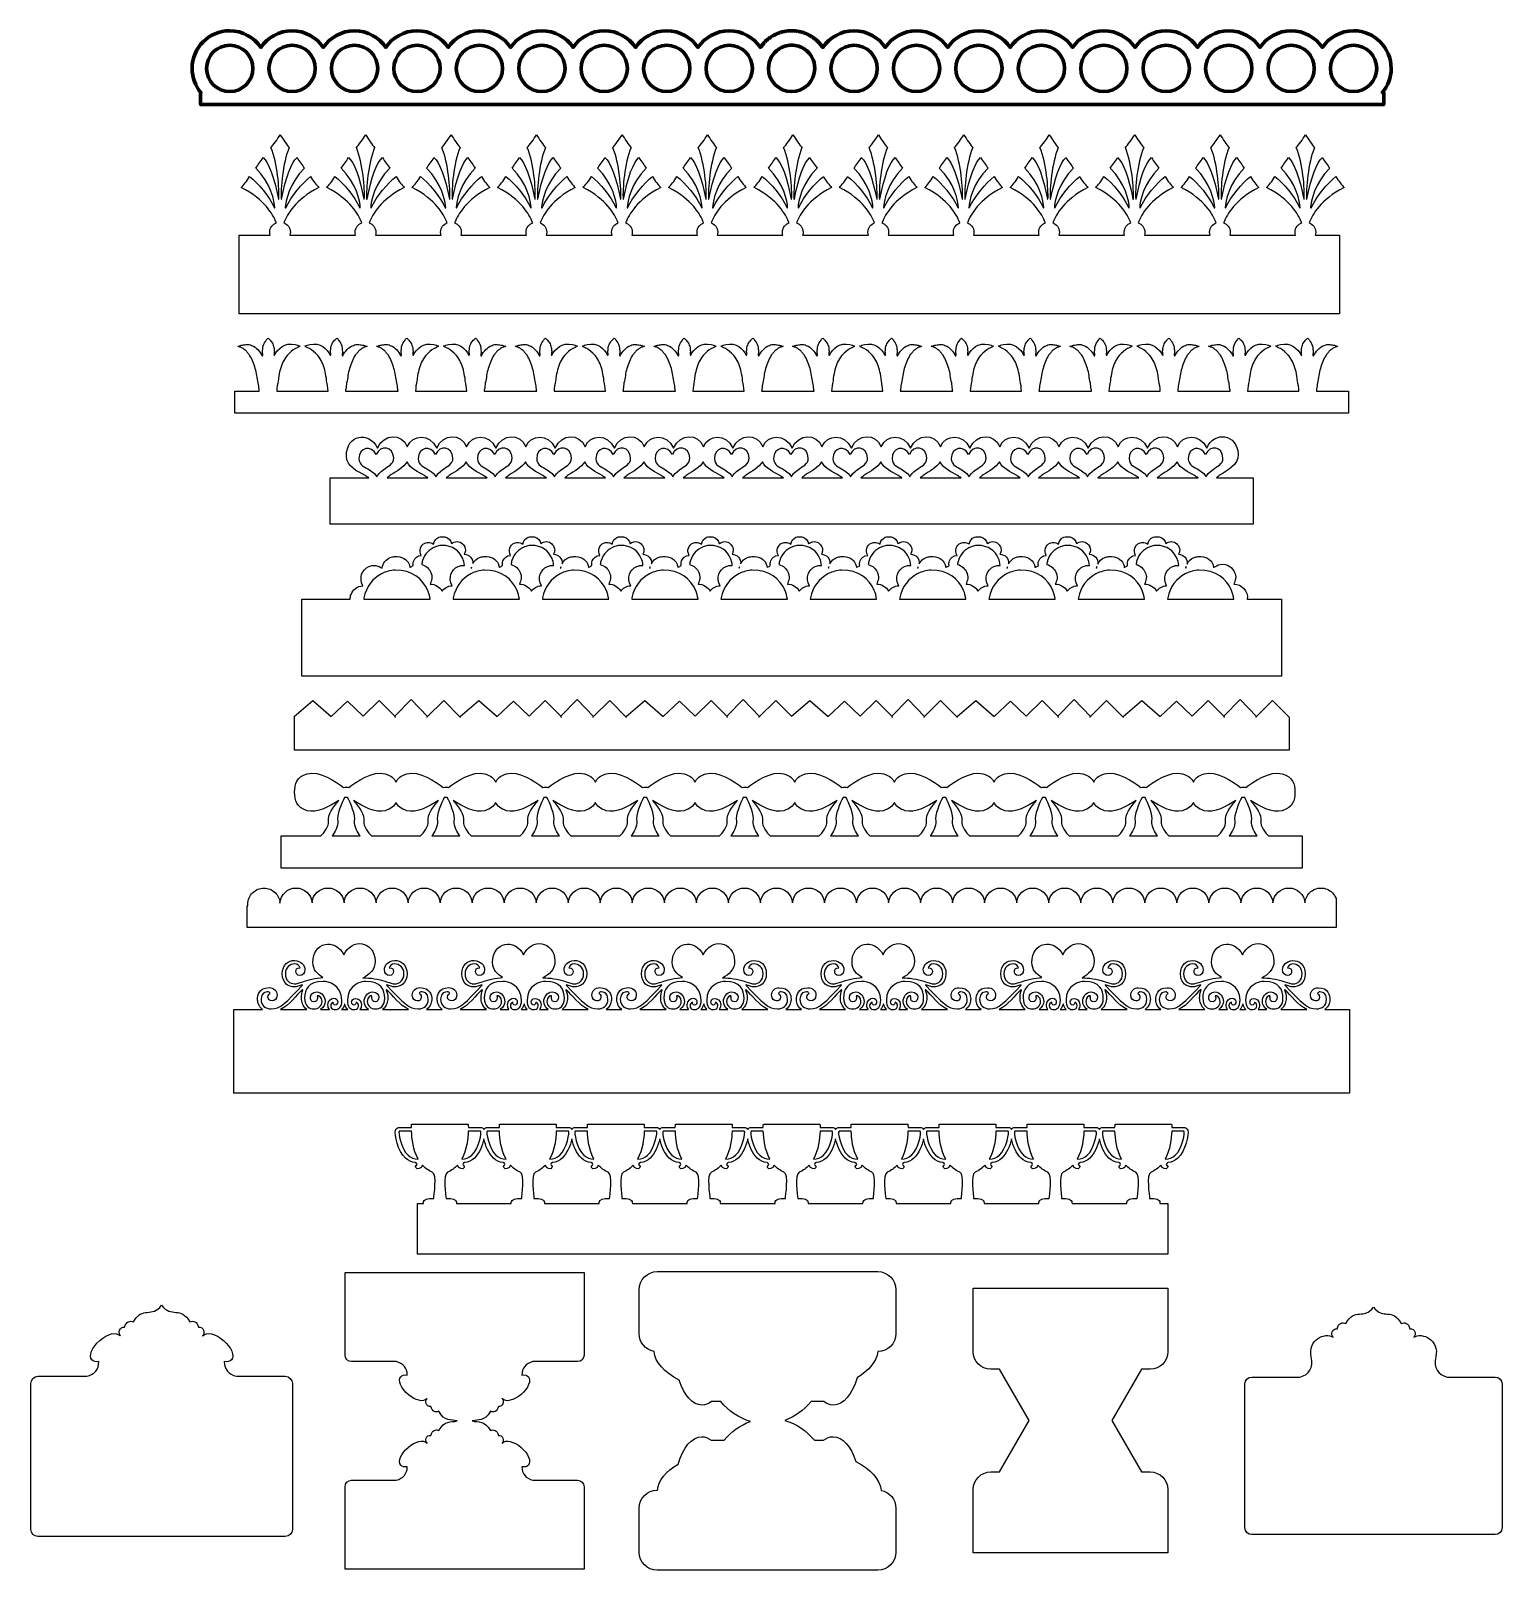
# Model space of a CAD drawing. Header units: centimetres. Extents: x -12.2 to 11, y -12.2 to 12.1.
import ezdxf

# ---------------------------------------------------------------- set-up
doc = ezdxf.new("R2010")
doc.units = ezdxf.units.CM
doc.header["$MEASUREMENT"] = 0
doc.layers.add('Layer 1', color=7, linetype='Continuous')

msp = doc.modelspace()

# ---------------------------------------------------------------- linework, layer by layer
at = {"layer": 'Layer 1', "lineweight": 80}
for points, knots in [([(9.29349, 11.52589), (9.29349, 11.85302), (9.02835, 12.11821), (8.70117, 12.11821), (8.70117, 12.11821), (8.49606, 12.11821), (8.3153, 12.01391), (8.20897, 11.85545), (8.20897, 11.85545), (8.10266, 12.01391), (7.9219, 12.11821), (7.71679, 12.11821), (7.71679, 12.11821), (7.51163, 12.11821), (7.33087, 12.01391), (7.22456, 11.85543), (7.22456, 11.85543), (7.11825, 12.01389), (6.93754, 12.11821), (6.73238, 12.11821), (6.73238, 12.11821), (6.52722, 12.11821), (6.34646, 12.01391), (6.24015, 11.85545), (6.24015, 11.85545), (6.13384, 12.01388), (5.95308, 12.11821), (5.74797, 12.11821), (5.74797, 12.11821), (5.54281, 12.11821), (5.36205, 12.01391), (5.25574, 11.85545), (5.25574, 11.85545), (5.14943, 12.01388), (4.96872, 12.11821), (4.76356, 12.11821), (4.76356, 12.11821), (4.5584, 12.11821), (4.37769, 12.01391), (4.27138, 11.85545), (4.27138, 11.85545), (4.16499, 12.01391), (3.98428, 12.11821), (3.77915, 12.11821), (3.77915, 12.11821), (3.57402, 12.11821), (3.39328, 12.01388), (3.28692, 11.85543), (3.28692, 11.85543), (3.18058, 12.01389), (2.99987, 12.11821), (2.79472, 12.11821), (2.79472, 12.11821), (2.58957, 12.11821), (2.40883, 12.01391), (2.30252, 11.85545), (2.30252, 11.85545), (2.19618, 12.01391), (2.01545, 12.11821), (1.81029, 12.11821), (1.81029, 12.11821), (1.60516, 12.11821), (1.42442, 12.01391), (1.31811, 11.85545), (1.31811, 11.85545), (1.21177, 12.01388), (1.03101, 12.11821), (0.82588, 12.11821), (0.82588, 12.11821), (0.62077, 12.11821), (0.44001, 12.01391), (0.3337, 11.85545), (0.3337, 11.85545), (0.33365, 11.8555), (0.33359, 11.85556), (0.33354, 11.85564), (0.33354, 11.85564), (0.32727, 11.86503), (0.32068, 11.87419), (0.31385, 11.88321), (0.31385, 11.88321), (0.31253, 11.88493), (0.31112, 11.8866), (0.30988, 11.88829), (0.30988, 11.88829), (0.3044, 11.89533), (0.29882, 11.90223), (0.29308, 11.90901), (0.29308, 11.90901), (0.29107, 11.91134), (0.28906, 11.91367), (0.28702, 11.91597), (0.28702, 11.91597), (0.28152, 11.92224), (0.27588, 11.92841), (0.27011, 11.93444), (0.27011, 11.93444), (0.26815, 11.93648), (0.26625, 11.93857), (0.26424, 11.94058), (0.26424, 11.94058), (0.25678, 11.9482), (0.24913, 11.95566), (0.24127, 11.96288), (0.24127, 11.96288), (0.24106, 11.96307), (0.24087, 11.96325), (0.24066, 11.96344), (0.24066, 11.96344), (0.2324, 11.97098), (0.22391, 11.97826), (0.21523, 11.98535), (0.21523, 11.98535), (0.2133, 11.98694), (0.21134, 11.98842), (0.20933, 11.98995), (0.20933, 11.98995), (0.20266, 11.99527), (0.19589, 12.00043), (0.18893, 12.00543), (0.18893, 12.00543), (0.18626, 12.00736), (0.18359, 12.00927), (0.18086, 12.01117), (0.18086, 12.01117), (0.17422, 12.01583), (0.16747, 12.02032), (0.16065, 12.02472), (0.16065, 12.02472), (0.15806, 12.02639), (0.15552, 12.02805), (0.1529, 12.02969), (0.1529, 12.02969), (0.14393, 12.03525), (0.1348, 12.04062), (0.12557, 12.0457), (0.12557, 12.0457), (0.1252, 12.04591), (0.12483, 12.04615), (0.12443, 12.04636), (0.12443, 12.04636), (0.11467, 12.05168), (0.10474, 12.05665), (0.09466, 12.06141), (0.09466, 12.06141), (0.09196, 12.06268), (0.08924, 12.06387), (0.08651, 12.06509), (0.08651, 12.06509), (0.0791, 12.06845), (0.07161, 12.0717), (0.06405, 12.07477), (0.06405, 12.07477), (0.06066, 12.07615), (0.05728, 12.0775), (0.05384, 12.07879), (0.05384, 12.07879), (0.04651, 12.08162), (0.03905, 12.08429), (0.03154, 12.08683), (0.03154, 12.08683), (0.02831, 12.08794), (0.02514, 12.08905), (0.02191, 12.09008), (0.02191, 12.09008), (0.0117, 12.09336), (0.0014, 12.09638), (-0.00902, 12.0991), (-0.00902, 12.0991), (-0.00944, 12.09921), (-0.00984, 12.09934), (-0.01026, 12.09944), (-0.01026, 12.09944), (-0.02113, 12.10224), (-0.03214, 12.10465), (-0.04323, 12.10687), (-0.04323, 12.10687), (-0.04656, 12.10751), (-0.04995, 12.10803), (-0.05328, 12.10864), (-0.05328, 12.10864), (-0.06119, 12.11007), (-0.06918, 12.11137), (-0.07715, 12.11248), (-0.07715, 12.11248), (-0.08104, 12.11301), (-0.08498, 12.11351), (-0.0889, 12.11399), (-0.0889, 12.11399), (-0.09686, 12.11492), (-0.10488, 12.11566), (-0.11292, 12.11627), (-0.11292, 12.11627), (-0.11654, 12.11653), (-0.12009, 12.11688), (-0.12372, 12.11709), (-0.12372, 12.11709), (-0.13528, 12.11775), (-0.14687, 12.1182), (-0.15859, 12.1182), (-0.15859, 12.1182), (-0.17028, 12.1182), (-0.18193, 12.11775), (-0.19344, 12.11709), (-0.19344, 12.11709), (-0.19706, 12.11688), (-0.20061, 12.11653), (-0.20418, 12.11627), (-0.20418, 12.11627), (-0.21225, 12.11566), (-0.22029, 12.11492), (-0.22828, 12.11397), (-0.22828, 12.11397), (-0.2322, 12.11352), (-0.23609, 12.11302), (-0.24, 12.11249), (-0.24, 12.11249), (-0.24807, 12.11138), (-0.25601, 12.11008), (-0.26397, 12.10865), (-0.26397, 12.10865), (-0.26728, 12.10807), (-0.27058, 12.10754), (-0.27387, 12.10688), (-0.27387, 12.10688), (-0.28501, 12.10468), (-0.29607, 12.10225), (-0.30694, 12.09945), (-0.30694, 12.09945), (-0.3072, 12.0994), (-0.30747, 12.09932), (-0.30771, 12.09924), (-0.30771, 12.09924), (-0.31832, 12.09649), (-0.3288, 12.09339), (-0.33914, 12.09006), (-0.33914, 12.09006), (-0.34226, 12.08905), (-0.34533, 12.08794), (-0.34848, 12.08691), (-0.34848, 12.08691), (-0.35613, 12.08432), (-0.36369, 12.08162), (-0.37115, 12.07871), (-0.37115, 12.07871), (-0.37446, 12.07744), (-0.37774, 12.07617), (-0.38099, 12.07482), (-0.38099, 12.07482), (-0.38874, 12.07167), (-0.39634, 12.06836), (-0.4039, 12.06492), (-0.4039, 12.06492), (-0.40649, 12.06376), (-0.40906, 12.06264), (-0.4116, 12.06143), (-0.4116, 12.06143), (-0.42176, 12.05661), (-0.43181, 12.05159), (-0.4416, 12.04622), (-0.4416, 12.04622), (-0.44165, 12.04622), (-0.44168, 12.04619), (-0.44171, 12.04619), (-0.44171, 12.04619), (-0.45134, 12.04092), (-0.46081, 12.03532), (-0.4701, 12.02955), (-0.4701, 12.02955), (-0.47256, 12.02802), (-0.47497, 12.02645), (-0.47735, 12.02489), (-0.47735, 12.02489), (-0.48439, 12.02039), (-0.49132, 12.01576), (-0.49815, 12.01097), (-0.49815, 12.01097), (-0.50072, 12.0092), (-0.50323, 12.0074), (-0.50577, 12.00555), (-0.50577, 12.00555), (-0.51291, 12.00039), (-0.51993, 11.99505), (-0.5268, 11.98957), (-0.5268, 11.98957), (-0.52852, 11.98817), (-0.53032, 11.98684), (-0.53201, 11.98544), (-0.53201, 11.98544), (-0.54934, 11.97134), (-0.5658, 11.95628), (-0.58141, 11.94033), (-0.58141, 11.94033), (-0.58318, 11.9385), (-0.58493, 11.93665), (-0.58668, 11.93483), (-0.58668, 11.93483), (-0.59271, 11.92856), (-0.59853, 11.92216), (-0.60425, 11.91562), (-0.60425, 11.91562), (-0.6061, 11.9135), (-0.60795, 11.91139), (-0.60978, 11.90924), (-0.60978, 11.90924), (-0.61584, 11.90215), (-0.62163, 11.89493), (-0.62735, 11.88757), (-0.62735, 11.88757), (-0.62843, 11.88617), (-0.62955, 11.88482), (-0.63063, 11.88342), (-0.63063, 11.88342), (-0.63756, 11.87429), (-0.64426, 11.86498), (-0.65066, 11.85543), (-0.65066, 11.85543), (-0.757, 12.01389), (-0.93776, 12.11819), (-1.14286, 12.11819), (-1.14286, 12.11819), (-1.34802, 12.11819), (-1.52875, 12.01389), (-1.63504, 11.85541), (-1.63504, 11.85541), (-1.74138, 12.01387), (-1.92211, 12.11819), (-2.12727, 12.11819), (-2.12727, 12.11819), (-2.3324, 12.11819), (-2.51314, 12.01389), (-2.61945, 11.85543), (-2.61945, 11.85543), (-2.72576, 12.01386), (-2.9065, 12.11819), (-3.11165, 12.11819), (-3.11165, 12.11819), (-3.31678, 12.11819), (-3.49752, 12.01389), (-3.60385, 11.85543), (-3.60385, 11.85543), (-3.71016, 12.01386), (-3.8909, 12.11819), (-4.09605, 12.11819), (-4.09605, 12.11819), (-4.30118, 12.11819), (-4.48192, 12.01389), (-4.58825, 11.85543), (-4.58825, 11.85543), (-4.69459, 12.01389), (-4.87532, 12.11819), (-5.08045, 12.11819), (-5.08045, 12.11819), (-5.28561, 12.11819), (-5.46634, 12.01386), (-5.57265, 11.85541), (-5.57265, 11.85541), (-5.67896, 12.01387), (-5.8597, 12.11819), (-6.06483, 12.11819), (-6.06483, 12.11819), (-6.26996, 12.11819), (-6.45072, 12.01389), (-6.55703, 11.85543), (-6.55703, 11.85543), (-6.66334, 12.01389), (-6.84408, 12.11819), (-7.04921, 12.11819), (-7.04921, 12.11819), (-7.25437, 12.11819), (-7.4351, 12.01389), (-7.54141, 11.85543), (-7.54141, 11.85543), (-7.64772, 12.01386), (-7.82846, 12.11819), (-8.03361, 12.11819), (-8.03361, 12.11819), (-8.23874, 12.11819), (-8.41948, 12.01389), (-8.52579, 11.85543), (-8.52579, 11.85543), (-8.6321, 12.01389), (-8.81284, 12.11819), (-9.01799, 12.11819), (-9.01799, 12.11819), (-9.34512, 12.11819), (-9.61031, 11.853), (-9.61031, 11.52589), (-9.61031, 11.52589), (-9.61031, 11.3804), (-9.55776, 11.24726), (-9.47077, 11.14418), (-9.47077, 11.14418), (-9.47077, 11.14418), (-9.47505, 11.14417), (-9.47505, 11.14417), (-9.47505, 11.14417), (-9.47505, 11.14417), (-9.47505, 10.95383), (-9.47505, 10.95383), (-9.47505, 10.95383), (-9.47505, 10.95383), (-0.61566, 10.95383), (-0.61566, 10.95383), (-0.61566, 10.95383), (-0.61566, 10.95383), (-0.61566, 10.95383), (-0.61566, 10.95383), (-0.61566, 10.95383), (-0.61566, 10.95383), (9.17723, 10.95383), (9.17723, 10.95383), (9.17723, 10.95383), (9.17723, 10.95383), (9.17723, 11.14417), (9.17723, 11.14417), (9.17723, 11.14417), (9.17723, 11.14417), (9.15347, 11.14417), (9.15347, 11.14417), (9.15347, 11.14417), (9.24094, 11.24725), (9.29349, 11.38039), (9.29349, 11.52589)], [0, 0, 0, 0, 0.00934579, 0.00934579, 0.00934579, 0.00934579, 0.01869159, 0.01869159, 0.01869159, 0.01869159, 0.02803738, 0.02803738, 0.02803738, 0.02803738, 0.03738318, 0.03738318, 0.03738318, 0.03738318, 0.04672897, 0.04672897, 0.04672897, 0.04672897, 0.05607477, 0.05607477, 0.05607477, 0.05607477, 0.06542056, 0.06542056, 0.06542056, 0.06542056, 0.07476636, 0.07476636, 0.07476636, 0.07476636, 0.08411215, 0.08411215, 0.08411215, 0.08411215, 0.09345794, 0.09345794, 0.09345794, 0.09345794, 0.10280374, 0.10280374, 0.10280374, 0.10280374, 0.11214953, 0.11214953, 0.11214953, 0.11214953, 0.12149533, 0.12149533, 0.12149533, 0.12149533, 0.13084112, 0.13084112, 0.13084112, 0.13084112, 0.14018692, 0.14018692, 0.14018692, 0.14018692, 0.14953271, 0.14953271, 0.14953271, 0.14953271, 0.1588785, 0.1588785, 0.1588785, 0.1588785, 0.1682243, 0.1682243, 0.1682243, 0.1682243, 0.17757009, 0.17757009, 0.17757009, 0.17757009, 0.18691589, 0.18691589, 0.18691589, 0.18691589, 0.19626168, 0.19626168, 0.19626168, 0.19626168, 0.20560748, 0.20560748, 0.20560748, 0.20560748, 0.21495327, 0.21495327, 0.21495327, 0.21495327, 0.22429907, 0.22429907, 0.22429907, 0.22429907, 0.23364486, 0.23364486, 0.23364486, 0.23364486, 0.24299065, 0.24299065, 0.24299065, 0.24299065, 0.25233645, 0.25233645, 0.25233645, 0.25233645, 0.26168224, 0.26168224, 0.26168224, 0.26168224, 0.27102804, 0.27102804, 0.27102804, 0.27102804, 0.28037383, 0.28037383, 0.28037383, 0.28037383, 0.28971963, 0.28971963, 0.28971963, 0.28971963, 0.29906542, 0.29906542, 0.29906542, 0.29906542, 0.30841121, 0.30841121, 0.30841121, 0.30841121, 0.31775701, 0.31775701, 0.31775701, 0.31775701, 0.3271028, 0.3271028, 0.3271028, 0.3271028, 0.3364486, 0.3364486, 0.3364486, 0.3364486, 0.34579439, 0.34579439, 0.34579439, 0.34579439, 0.35514019, 0.35514019, 0.35514019, 0.35514019, 0.36448598, 0.36448598, 0.36448598, 0.36448598, 0.37383178, 0.37383178, 0.37383178, 0.37383178, 0.38317757, 0.38317757, 0.38317757, 0.38317757, 0.39252336, 0.39252336, 0.39252336, 0.39252336, 0.40186916, 0.40186916, 0.40186916, 0.40186916, 0.41121495, 0.41121495, 0.41121495, 0.41121495, 0.42056075, 0.42056075, 0.42056075, 0.42056075, 0.42990654, 0.42990654, 0.42990654, 0.42990654, 0.43925234, 0.43925234, 0.43925234, 0.43925234, 0.44859813, 0.44859813, 0.44859813, 0.44859813, 0.45794393, 0.45794393, 0.45794393, 0.45794393, 0.46728972, 0.46728972, 0.46728972, 0.46728972, 0.47663551, 0.47663551, 0.47663551, 0.47663551, 0.48598131, 0.48598131, 0.48598131, 0.48598131, 0.4953271, 0.4953271, 0.4953271, 0.4953271, 0.5046729, 0.5046729, 0.5046729, 0.5046729, 0.51401869, 0.51401869, 0.51401869, 0.51401869, 0.52336449, 0.52336449, 0.52336449, 0.52336449, 0.53271028, 0.53271028, 0.53271028, 0.53271028, 0.54205607, 0.54205607, 0.54205607, 0.54205607, 0.55140187, 0.55140187, 0.55140187, 0.55140187, 0.56074766, 0.56074766, 0.56074766, 0.56074766, 0.57009346, 0.57009346, 0.57009346, 0.57009346, 0.57943925, 0.57943925, 0.57943925, 0.57943925, 0.58878505, 0.58878505, 0.58878505, 0.58878505, 0.59813084, 0.59813084, 0.59813084, 0.59813084, 0.60747664, 0.60747664, 0.60747664, 0.60747664, 0.61682243, 0.61682243, 0.61682243, 0.61682243, 0.62616822, 0.62616822, 0.62616822, 0.62616822, 0.63551402, 0.63551402, 0.63551402, 0.63551402, 0.64485981, 0.64485981, 0.64485981, 0.64485981, 0.65420561, 0.65420561, 0.65420561, 0.65420561, 0.6635514, 0.6635514, 0.6635514, 0.6635514, 0.6728972, 0.6728972, 0.6728972, 0.6728972, 0.68224299, 0.68224299, 0.68224299, 0.68224299, 0.69158879, 0.69158879, 0.69158879, 0.69158879, 0.70093458, 0.70093458, 0.70093458, 0.70093458, 0.71028037, 0.71028037, 0.71028037, 0.71028037, 0.71962617, 0.71962617, 0.71962617, 0.71962617, 0.72897196, 0.72897196, 0.72897196, 0.72897196, 0.73831776, 0.73831776, 0.73831776, 0.73831776, 0.74766355, 0.74766355, 0.74766355, 0.74766355, 0.75700935, 0.75700935, 0.75700935, 0.75700935, 0.76635514, 0.76635514, 0.76635514, 0.76635514, 0.77570093, 0.77570093, 0.77570093, 0.77570093, 0.78504673, 0.78504673, 0.78504673, 0.78504673, 0.79439252, 0.79439252, 0.79439252, 0.79439252, 0.80373832, 0.80373832, 0.80373832, 0.80373832, 0.81308411, 0.81308411, 0.81308411, 0.81308411, 0.82242991, 0.82242991, 0.82242991, 0.82242991, 0.8317757, 0.8317757, 0.8317757, 0.8317757, 0.8411215, 0.8411215, 0.8411215, 0.8411215, 0.85046729, 0.85046729, 0.85046729, 0.85046729, 0.85981308, 0.85981308, 0.85981308, 0.85981308, 0.86915888, 0.86915888, 0.86915888, 0.86915888, 0.87850467, 0.87850467, 0.87850467, 0.87850467, 0.88785047, 0.88785047, 0.88785047, 0.88785047, 0.89719626, 0.89719626, 0.89719626, 0.89719626, 0.90654206, 0.90654206, 0.90654206, 0.90654206, 0.91588785, 0.91588785, 0.91588785, 0.91588785, 0.92523364, 0.92523364, 0.92523364, 0.92523364, 0.93457944, 0.93457944, 0.93457944, 0.93457944, 0.94392523, 0.94392523, 0.94392523, 0.94392523, 0.95327103, 0.95327103, 0.95327103, 0.95327103, 0.96261682, 0.96261682, 0.96261682, 0.96261682, 0.97196262, 0.97196262, 0.97196262, 0.97196262, 0.98130841, 0.98130841, 0.98130841, 0.98130841, 1, 1, 1, 1]), ([(-9.01761, 11.16102), (-9.21912, 11.16102), (-9.3825, 11.32437), (-9.3825, 11.52588), (-9.3825, 11.52588), (-9.3825, 11.72739), (-9.21912, 11.89074), (-9.01761, 11.89074), (-9.01761, 11.89074), (-8.8161, 11.89074), (-8.65275, 11.72739), (-8.65275, 11.52588), (-8.65275, 11.52588), (-8.65275, 11.32437), (-8.8161, 11.16102), (-9.01761, 11.16102)], [0, 0, 0, 0, 0.2, 0.2, 0.2, 0.2, 0.4, 0.4, 0.4, 0.4, 0.6, 0.6, 0.6, 0.6, 1, 1, 1, 1]), ([(-8.03323, 11.16102), (-8.23471, 11.16102), (-8.39809, 11.32437), (-8.39809, 11.52588), (-8.39809, 11.52588), (-8.39809, 11.72739), (-8.23471, 11.89077), (-8.03323, 11.89077), (-8.03323, 11.89077), (-7.8317, 11.89077), (-7.66834, 11.72742), (-7.66834, 11.52588), (-7.66834, 11.52588), (-7.66837, 11.32438), (-7.83169, 11.16102), (-8.03323, 11.16102)], [0, 0, 0, 0, 0.2, 0.2, 0.2, 0.2, 0.4, 0.4, 0.4, 0.4, 0.6, 0.6, 0.6, 0.6, 1, 1, 1, 1]), ([(-7.04884, 11.16102), (-7.25037, 11.16102), (-7.41373, 11.32437), (-7.41373, 11.52588), (-7.41373, 11.52588), (-7.41373, 11.72739), (-7.25038, 11.89077), (-7.04884, 11.89077), (-7.04884, 11.89077), (-6.84733, 11.89077), (-6.68398, 11.72742), (-6.68398, 11.52588), (-6.68398, 11.52588), (-6.68398, 11.32438), (-6.84734, 11.16102), (-7.04884, 11.16102)], [0, 0, 0, 0, 0.2, 0.2, 0.2, 0.2, 0.4, 0.4, 0.4, 0.4, 0.6, 0.6, 0.6, 0.6, 1, 1, 1, 1]), ([(-6.06446, 11.16102), (-6.26597, 11.16102), (-6.42932, 11.32437), (-6.42932, 11.52588), (-6.42932, 11.52588), (-6.42932, 11.72739), (-6.26597, 11.89077), (-6.06446, 11.89077), (-6.06446, 11.89077), (-5.86298, 11.89077), (-5.6996, 11.72742), (-5.6996, 11.52588), (-5.6996, 11.52588), (-5.6996, 11.32438), (-5.86301, 11.16102), (-6.06446, 11.16102)], [0, 0, 0, 0, 0.2, 0.2, 0.2, 0.2, 0.4, 0.4, 0.4, 0.4, 0.6, 0.6, 0.6, 0.6, 1, 1, 1, 1]), ([(-5.08008, 11.16102), (-5.28159, 11.16102), (-5.44494, 11.3244), (-5.44494, 11.52588), (-5.44494, 11.52588), (-5.44494, 11.72739), (-5.28159, 11.89077), (-5.08008, 11.89077), (-5.08008, 11.89077), (-4.8786, 11.89077), (-4.71522, 11.72742), (-4.71522, 11.52588), (-4.71522, 11.52588), (-4.71522, 11.3244), (-4.87863, 11.16102), (-5.08008, 11.16102)], [0, 0, 0, 0, 0.2, 0.2, 0.2, 0.2, 0.4, 0.4, 0.4, 0.4, 0.6, 0.6, 0.6, 0.6, 1, 1, 1, 1]), ([(-4.09572, 11.16102), (-4.2972, 11.16102), (-4.46058, 11.32437), (-4.46058, 11.52588), (-4.46058, 11.52588), (-4.46058, 11.72739), (-4.2972, 11.89077), (-4.09572, 11.89077), (-4.09572, 11.89077), (-3.89421, 11.89077), (-3.73086, 11.72742), (-3.73086, 11.52588), (-3.73086, 11.52588), (-3.73086, 11.32438), (-3.89422, 11.16102), (-4.09572, 11.16102)], [0, 0, 0, 0, 0.2, 0.2, 0.2, 0.2, 0.4, 0.4, 0.4, 0.4, 0.6, 0.6, 0.6, 0.6, 1, 1, 1, 1]), ([(-3.11134, 11.16102), (-3.31282, 11.16102), (-3.4762, 11.3244), (-3.4762, 11.52588), (-3.4762, 11.52588), (-3.4762, 11.72739), (-3.31282, 11.89077), (-3.11134, 11.89077), (-3.11134, 11.89077), (-2.90981, 11.89077), (-2.74645, 11.72742), (-2.74645, 11.52588), (-2.74645, 11.52588), (-2.74648, 11.3244), (-2.90986, 11.16102), (-3.11134, 11.16102)], [0, 0, 0, 0, 0.2, 0.2, 0.2, 0.2, 0.4, 0.4, 0.4, 0.4, 0.6, 0.6, 0.6, 0.6, 1, 1, 1, 1]), ([(-2.12699, 11.16102), (-2.3285, 11.16102), (-2.49185, 11.3244), (-2.49185, 11.52588), (-2.49185, 11.52588), (-2.49185, 11.72739), (-2.3285, 11.89077), (-2.12699, 11.89077), (-2.12699, 11.89077), (-1.92548, 11.89077), (-1.7621, 11.72742), (-1.7621, 11.52588), (-1.7621, 11.52588), (-1.7621, 11.3244), (-1.92545, 11.16102), (-2.12699, 11.16102)], [0, 0, 0, 0, 0.2, 0.2, 0.2, 0.2, 0.4, 0.4, 0.4, 0.4, 0.6, 0.6, 0.6, 0.6, 1, 1, 1, 1]), ([(-1.14258, 11.16102), (-1.34409, 11.16102), (-1.50744, 11.3244), (-1.50744, 11.52588), (-1.50744, 11.52588), (-1.50744, 11.72739), (-1.34409, 11.89077), (-1.14258, 11.89077), (-1.14258, 11.89077), (-0.94113, 11.89077), (-0.77772, 11.72742), (-0.77772, 11.52588), (-0.77772, 11.52588), (-0.77774, 11.3244), (-0.9411, 11.16102), (-1.14258, 11.16102)], [0, 0, 0, 0, 0.2, 0.2, 0.2, 0.2, 0.4, 0.4, 0.4, 0.4, 0.6, 0.6, 0.6, 0.6, 1, 1, 1, 1]), ([(0.04577, 11.82844), (0.14282, 11.76288), (0.20661, 11.65183), (0.20661, 11.52589), (0.20661, 11.52589), (0.20661, 11.32438), (0.04326, 11.16103), (-0.15828, 11.16103), (-0.15828, 11.16103), (-0.35973, 11.16103), (-0.52314, 11.32438), (-0.52314, 11.52589), (-0.52314, 11.52589), (-0.52314, 11.65183), (-0.4593, 11.76288), (-0.36227, 11.82844), (-0.36227, 11.82844), (-0.30404, 11.86778), (-0.23384, 11.89075), (-0.15828, 11.89075), (-0.15828, 11.89075), (-0.08266, 11.89077), (-0.01246, 11.86778), (0.04577, 11.82844)], [0, 0, 0, 0, 0.14285714, 0.14285714, 0.14285714, 0.14285714, 0.28571429, 0.28571429, 0.28571429, 0.28571429, 0.42857143, 0.42857143, 0.42857143, 0.42857143, 0.57142857, 0.57142857, 0.57142857, 0.57142857, 0.71428571, 0.71428571, 0.71428571, 0.71428571, 1, 1, 1, 1]), ([(0.82616, 11.16102), (0.62471, 11.16102), (0.46133, 11.32437), (0.46133, 11.52588), (0.46133, 11.52588), (0.46133, 11.72739), (0.62471, 11.89077), (0.82616, 11.89077), (0.82616, 11.89077), (1.02769, 11.89077), (1.19105, 11.72742), (1.19105, 11.52588), (1.19105, 11.52588), (1.19105, 11.32438), (1.02769, 11.16102), (0.82616, 11.16102)], [0, 0, 0, 0, 0.2, 0.2, 0.2, 0.2, 0.4, 0.4, 0.4, 0.4, 0.6, 0.6, 0.6, 0.6, 1, 1, 1, 1]), ([(1.81054, 11.16102), (1.60906, 11.16102), (1.44568, 11.32437), (1.44568, 11.52588), (1.44568, 11.52588), (1.44568, 11.72739), (1.60906, 11.89077), (1.81054, 11.89077), (1.81054, 11.89077), (2.01205, 11.89077), (2.1754, 11.72742), (2.1754, 11.52588), (2.1754, 11.52588), (2.1754, 11.32438), (2.01205, 11.16102), (1.81054, 11.16102)], [0, 0, 0, 0, 0.2, 0.2, 0.2, 0.2, 0.4, 0.4, 0.4, 0.4, 0.6, 0.6, 0.6, 0.6, 1, 1, 1, 1]), ([(2.79493, 11.16102), (2.59345, 11.16102), (2.4301, 11.32437), (2.4301, 11.52588), (2.4301, 11.52588), (2.4301, 11.72739), (2.59345, 11.89077), (2.79493, 11.89077), (2.79493, 11.89077), (2.99641, 11.89077), (3.15982, 11.72742), (3.15982, 11.52588), (3.15982, 11.52588), (3.15981, 11.32438), (2.99641, 11.16102), (2.79493, 11.16102)], [0, 0, 0, 0, 0.2, 0.2, 0.2, 0.2, 0.4, 0.4, 0.4, 0.4, 0.6, 0.6, 0.6, 0.6, 1, 1, 1, 1]), ([(3.77931, 11.16102), (3.57783, 11.16102), (3.41448, 11.32437), (3.41448, 11.52588), (3.41448, 11.52588), (3.41448, 11.72739), (3.57783, 11.89077), (3.77931, 11.89077), (3.77931, 11.89077), (3.98079, 11.89077), (4.1442, 11.72742), (4.1442, 11.52588), (4.1442, 11.52588), (4.1442, 11.32438), (3.98079, 11.16102), (3.77931, 11.16102)], [0, 0, 0, 0, 0.2, 0.2, 0.2, 0.2, 0.4, 0.4, 0.4, 0.4, 0.6, 0.6, 0.6, 0.6, 1, 1, 1, 1]), ([(4.76369, 11.16102), (4.56221, 11.16102), (4.3988, 11.32437), (4.3988, 11.52588), (4.3988, 11.52588), (4.3988, 11.72739), (4.56221, 11.89077), (4.76369, 11.89077), (4.76369, 11.89077), (4.96522, 11.89077), (5.12858, 11.72742), (5.12858, 11.52588), (5.12858, 11.52588), (5.12858, 11.32438), (4.96522, 11.16102), (4.76369, 11.16102)], [0, 0, 0, 0, 0.2, 0.2, 0.2, 0.2, 0.4, 0.4, 0.4, 0.4, 0.6, 0.6, 0.6, 0.6, 1, 1, 1, 1]), ([(5.74807, 11.16102), (5.54659, 11.16102), (5.38318, 11.32437), (5.38318, 11.52588), (5.38318, 11.52588), (5.38318, 11.72739), (5.54659, 11.89077), (5.74807, 11.89077), (5.74807, 11.89077), (5.94955, 11.89077), (6.1129, 11.72742), (6.1129, 11.52588), (6.1129, 11.52588), (6.11291, 11.32438), (5.94955, 11.16102), (5.74807, 11.16102)], [0, 0, 0, 0, 0.2, 0.2, 0.2, 0.2, 0.4, 0.4, 0.4, 0.4, 0.6, 0.6, 0.6, 0.6, 1, 1, 1, 1]), ([(6.73246, 11.16102), (6.53093, 11.16102), (6.36757, 11.32437), (6.36757, 11.52588), (6.36757, 11.52588), (6.36757, 11.72739), (6.53092, 11.89077), (6.73246, 11.89077), (6.73246, 11.89077), (6.93394, 11.89077), (7.09729, 11.72742), (7.09729, 11.52588), (7.09729, 11.52588), (7.09729, 11.32438), (6.93394, 11.16102), (6.73246, 11.16102)], [0, 0, 0, 0, 0.2, 0.2, 0.2, 0.2, 0.4, 0.4, 0.4, 0.4, 0.6, 0.6, 0.6, 0.6, 1, 1, 1, 1]), ([(7.71684, 11.16102), (7.51531, 11.16102), (7.35195, 11.32437), (7.35195, 11.52588), (7.35195, 11.52588), (7.35195, 11.72739), (7.5153, 11.89077), (7.71684, 11.89077), (7.71684, 11.89077), (7.91827, 11.89077), (8.08167, 11.72742), (8.08167, 11.52588), (8.08167, 11.52588), (8.08167, 11.32438), (7.91826, 11.16102), (7.71684, 11.16102)], [0, 0, 0, 0, 0.2, 0.2, 0.2, 0.2, 0.4, 0.4, 0.4, 0.4, 0.6, 0.6, 0.6, 0.6, 1, 1, 1, 1]), ([(8.70117, 11.16102), (8.49969, 11.16102), (8.33634, 11.32437), (8.33634, 11.52588), (8.33634, 11.52588), (8.33634, 11.72739), (8.49969, 11.89077), (8.70117, 11.89077), (8.70117, 11.89077), (8.9027, 11.89077), (9.06606, 11.72742), (9.06606, 11.52588), (9.06606, 11.52588), (9.06605, 11.32438), (8.9027, 11.16102), (8.70117, 11.16102)], [0, 0, 0, 0, 0.2, 0.2, 0.2, 0.2, 0.4, 0.4, 0.4, 0.4, 0.6, 0.6, 0.6, 0.6, 1, 1, 1, 1])]:
    msp.add_open_spline(points, degree=3, knots=knots, dxfattribs=at)
at = {"layer": 'Layer 1'}
for points, knots in [([(8.10363, 8.94392), (8.10363, 9.01734), (8.0545, 9.07243), (7.99925, 9.09074), (7.99925, 9.09074), (8.06063, 9.23147), (8.17118, 9.45179), (8.55199, 9.64756), (8.55199, 9.64756), (8.52132, 9.68426), (8.45994, 9.75165), (8.42311, 9.81893), (8.42311, 9.81893), (8.29402, 9.72715), (8.11598, 9.50685), (8.02999, 9.3294), (8.02999, 9.3294), (8.02999, 9.3294), (8.02391, 9.32939), (8.02391, 9.32939), (8.02391, 9.32939), (8.02391, 9.42731), (8.08529, 9.71494), (8.32487, 9.95349), (8.32487, 9.95349), (8.29407, 9.99633), (8.24494, 10.05747), (8.20816, 10.11878), (8.20816, 10.11878), (8.12217, 10.05139), (8.03004, 9.80054), (7.96556, 9.46402), (7.96556, 9.46402), (7.96556, 9.46402), (7.95946, 9.46401), (7.95946, 9.46401), (7.95946, 9.46401), (7.95025, 9.62305), (7.98097, 10.03302), (8.08535, 10.27784), (8.08535, 10.27784), (8.04849, 10.32065), (7.98706, 10.40627), (7.94412, 10.47966), (7.94412, 10.47966), (7.90102, 10.40629), (7.83347, 10.32065), (7.79669, 10.27784), (7.79669, 10.27784), (7.90102, 10.03305), (7.93181, 9.62305), (7.92263, 9.46401), (7.92263, 9.46401), (7.92263, 9.46401), (7.91633, 9.46401), (7.91633, 9.46401), (7.91633, 9.46401), (7.85185, 9.80053), (7.75975, 10.05139), (7.67381, 10.11877), (7.67381, 10.11877), (7.63693, 10.05749), (7.58782, 9.99635), (7.55713, 9.95348), (7.55713, 9.95348), (7.79666, 9.71493), (7.85804, 9.4273), (7.85804, 9.32938), (7.85804, 9.32938), (7.85804, 9.32938), (7.85191, 9.32939), (7.85191, 9.32939), (7.85191, 9.32939), (7.76592, 9.50685), (7.59399, 9.72714), (7.45884, 9.81892), (7.45884, 9.81892), (7.42196, 9.75164), (7.3606, 9.68425), (7.32986, 9.64755), (7.32986, 9.64755), (7.71073, 9.45178), (7.82124, 9.23147), (7.88265, 9.09073), (7.88265, 9.09073), (7.82735, 9.07242), (7.77827, 9.01733), (7.77827, 8.94391), (7.77827, 8.94391), (7.77827, 8.92692), (7.78084, 8.9106), (7.78549, 8.89523), (7.78549, 8.89523), (7.78549, 8.89523), (6.74952, 8.89524), (6.74952, 8.89524), (6.74952, 8.89524), (6.7542, 8.91061), (6.75669, 8.92694), (6.75669, 8.94392), (6.75669, 8.94392), (6.75669, 9.01734), (6.70756, 9.07243), (6.65231, 9.09074), (6.65231, 9.09074), (6.71375, 9.23147), (6.82429, 9.45179), (7.20513, 9.64756), (7.20513, 9.64756), (7.17439, 9.68426), (7.11295, 9.75165), (7.07615, 9.81893), (7.07615, 9.81893), (6.94711, 9.72712), (6.76905, 9.50685), (6.68306, 9.3294), (6.68306, 9.3294), (6.68306, 9.3294), (6.67695, 9.32939), (6.67695, 9.32939), (6.67695, 9.32939), (6.67695, 9.42731), (6.73836, 9.71494), (6.97791, 9.95352), (6.97791, 9.95352), (6.94717, 9.99636), (6.89798, 10.0575), (6.86123, 10.11878), (6.86123, 10.11878), (6.77524, 10.05139), (6.68311, 9.80054), (6.61866, 9.46402), (6.61866, 9.46402), (6.61866, 9.46402), (6.61252, 9.46401), (6.61252, 9.46401), (6.61252, 9.46401), (6.60331, 9.62305), (6.63403, 10.03302), (6.73841, 10.27784), (6.73841, 10.27784), (6.70155, 10.32065), (6.64012, 10.40627), (6.59718, 10.47966), (6.59718, 10.47966), (6.55408, 10.40629), (6.48653, 10.32065), (6.44975, 10.27784), (6.44975, 10.27784), (6.55408, 10.03305), (6.58487, 9.62305), (6.57572, 9.46401), (6.57572, 9.46401), (6.57572, 9.46401), (6.56952, 9.46401), (6.56952, 9.46401), (6.56952, 9.46401), (6.50501, 9.80053), (6.41294, 10.05139), (6.32695, 10.11877), (6.32695, 10.11877), (6.29007, 10.05749), (6.24096, 9.99635), (6.21027, 9.95351), (6.21027, 9.95351), (6.4498, 9.71494), (6.51118, 9.42731), (6.51118, 9.32938), (6.51118, 9.32938), (6.51118, 9.32938), (6.50507, 9.32939), (6.50507, 9.32939), (6.50507, 9.32939), (6.41908, 9.50685), (6.24715, 9.72714), (6.11203, 9.81892), (6.11203, 9.81892), (6.07512, 9.75164), (6.01374, 9.68422), (5.98305, 9.64752), (5.98305, 9.64752), (6.36386, 9.45175), (6.47438, 9.23144), (6.53579, 9.0907), (6.53579, 9.0907), (6.48054, 9.07239), (6.43144, 9.0173), (6.43144, 8.94388), (6.43144, 8.94388), (6.43144, 8.92689), (6.43403, 8.91057), (6.43864, 8.8952), (6.43864, 8.8952), (6.43864, 8.8952), (5.40271, 8.89521), (5.40271, 8.89521), (5.40271, 8.89521), (5.40737, 8.91058), (5.40988, 8.92691), (5.40988, 8.94389), (5.40988, 8.94389), (5.40988, 9.01731), (5.36075, 9.0724), (5.3055, 9.09071), (5.3055, 9.09071), (5.36688, 9.23144), (5.47743, 9.45176), (5.85832, 9.64753), (5.85832, 9.64753), (5.82758, 9.68423), (5.76619, 9.75162), (5.72934, 9.8189), (5.72934, 9.8189), (5.6003, 9.72712), (5.42224, 9.50682), (5.33625, 9.32937), (5.33625, 9.32937), (5.33625, 9.32937), (5.33019, 9.32937), (5.33019, 9.32937), (5.33019, 9.32937), (5.33019, 9.42729), (5.39149, 9.71492), (5.63115, 9.95347), (5.63115, 9.95347), (5.60035, 9.99631), (5.55122, 10.05745), (5.51436, 10.11876), (5.51436, 10.11876), (5.42842, 10.05137), (5.3363, 9.80052), (5.27184, 9.464), (5.27184, 9.464), (5.27184, 9.464), (5.26571, 9.46399), (5.26571, 9.46399), (5.26571, 9.46399), (5.2565, 9.62303), (5.28722, 10.033), (5.39155, 10.27782), (5.39155, 10.27782), (5.35475, 10.32063), (5.29331, 10.40625), (5.25037, 10.47964), (5.25037, 10.47964), (5.20727, 10.40627), (5.13972, 10.32063), (5.10297, 10.27782), (5.10297, 10.27782), (5.20727, 10.03303), (5.23807, 9.62303), (5.22891, 9.46399), (5.22891, 9.46399), (5.22891, 9.46399), (5.22272, 9.46399), (5.22272, 9.46399), (5.22272, 9.46399), (5.15821, 9.80051), (5.06609, 10.05137), (4.98015, 10.11875), (4.98015, 10.11875), (4.94329, 10.05747), (4.89416, 9.9963), (4.86347, 9.95346), (4.86347, 9.95346), (5.10302, 9.71489), (5.16438, 9.42726), (5.16438, 9.32936), (5.16438, 9.32936), (5.16438, 9.32936), (5.15826, 9.32937), (5.15826, 9.32937), (5.15826, 9.32937), (5.07227, 9.50683), (4.90034, 9.72712), (4.76517, 9.8189), (4.76517, 9.8189), (4.72831, 9.75162), (4.66693, 9.68423), (4.63624, 9.6475), (4.63624, 9.6475), (5.01708, 9.45173), (5.12757, 9.23142), (5.18901, 9.09071), (5.18901, 9.09071), (5.13369, 9.0724), (5.08463, 9.01731), (5.08463, 8.94389), (5.08463, 8.94389), (5.08463, 8.9269), (5.08717, 8.91058), (5.09183, 8.89521), (5.09183, 8.89521), (5.09183, 8.89521), (4.0559, 8.89521), (4.0559, 8.89521), (4.0559, 8.89521), (4.06056, 8.91058), (4.06307, 8.92691), (4.06307, 8.94389), (4.06307, 8.94389), (4.06307, 9.01731), (4.01402, 9.0724), (3.95872, 9.09071), (3.95872, 9.09071), (4.02008, 9.23144), (4.1307, 9.45176), (4.51151, 9.64753), (4.51151, 9.64753), (4.48077, 9.68423), (4.41938, 9.75162), (4.38253, 9.8189), (4.38253, 9.8189), (4.25349, 9.72709), (4.07543, 9.50682), (3.98952, 9.32937), (3.98952, 9.32937), (3.98952, 9.32937), (3.98338, 9.32937), (3.98338, 9.32937), (3.98338, 9.32937), (3.98338, 9.42729), (4.04476, 9.71492), (4.28434, 9.9535), (4.28434, 9.9535), (4.25354, 9.99634), (4.20441, 10.05748), (4.16761, 10.11876), (4.16761, 10.11876), (4.08162, 10.05137), (3.98957, 9.80052), (3.92504, 9.464), (3.92504, 9.464), (3.92504, 9.464), (3.9189, 9.46399), (3.9189, 9.46399), (3.9189, 9.46399), (3.90969, 9.62303), (3.94041, 10.033), (4.04482, 10.27782), (4.04482, 10.27782), (4.00794, 10.32063), (3.94655, 10.40625), (3.90356, 10.47964), (3.90356, 10.47964), (3.86046, 10.40627), (3.79291, 10.32063), (3.75616, 10.27782), (3.75616, 10.27782), (3.86046, 10.03303), (3.89126, 9.62303), (3.8821, 9.46399), (3.8821, 9.46399), (3.8821, 9.46399), (3.87591, 9.46399), (3.87591, 9.46399), (3.87591, 9.46399), (3.8114, 9.80051), (3.71933, 10.05137), (3.63334, 10.11875), (3.63334, 10.11875), (3.59648, 10.05747), (3.54735, 9.99633), (3.51669, 9.95349), (3.51669, 9.95349), (3.75622, 9.71492), (3.81757, 9.42729), (3.81757, 9.32936), (3.81757, 9.32936), (3.81757, 9.32936), (3.81146, 9.32937), (3.81146, 9.32937), (3.81146, 9.32937), (3.72547, 9.50683), (3.55354, 9.72712), (3.41837, 9.8189), (3.41837, 9.8189), (3.38151, 9.75162), (3.32013, 9.6842), (3.28944, 9.6475), (3.28944, 9.6475), (3.67028, 9.45173), (3.78077, 9.23142), (3.84221, 9.09068), (3.84221, 9.09068), (3.78696, 9.07237), (3.73783, 9.01728), (3.73783, 8.94386), (3.73783, 8.94386), (3.73783, 8.92687), (3.74042, 8.91055), (3.74505, 8.89518), (3.74505, 8.89518), (3.74505, 8.89518), (2.7091, 8.89519), (2.7091, 8.89519), (2.7091, 8.89519), (2.71376, 8.91056), (2.71627, 8.92689), (2.71627, 8.94387), (2.71627, 8.94387), (2.71627, 9.01729), (2.66716, 9.07238), (2.61192, 9.09069), (2.61192, 9.09069), (2.67333, 9.2314), (2.7839, 9.45174), (3.16466, 9.64751), (3.16466, 9.64751), (3.13397, 9.68421), (3.07261, 9.7516), (3.03573, 9.81888), (3.03573, 9.81888), (2.90669, 9.7271), (2.72865, 9.5068), (2.64266, 9.32935), (2.64266, 9.32935), (2.64266, 9.32935), (2.63657, 9.32934), (2.63657, 9.32934), (2.63657, 9.32934), (2.63657, 9.42726), (2.69795, 9.71489), (2.93753, 9.95344), (2.93753, 9.95344), (2.90673, 9.99628), (2.8576, 10.05742), (2.82074, 10.1187), (2.82074, 10.1187), (2.7348, 10.05131), (2.6427, 9.80046), (2.57822, 9.46394), (2.57822, 9.46394), (2.57822, 9.46394), (2.57212, 9.46393), (2.57212, 9.46393), (2.57212, 9.46393), (2.56289, 9.62297), (2.59363, 10.03294), (2.69801, 10.27776), (2.69801, 10.27776), (2.66113, 10.32057), (2.59972, 10.40619), (2.55678, 10.47958), (2.55678, 10.47958), (2.51368, 10.40621), (2.4461, 10.32057), (2.40935, 10.27776), (2.40935, 10.27776), (2.51368, 10.03297), (2.54445, 9.62297), (2.53529, 9.46393), (2.53529, 9.46393), (2.53529, 9.46393), (2.52913, 9.46393), (2.52913, 9.46393), (2.52913, 9.46393), (2.46462, 9.80043), (2.37255, 10.05131), (2.28656, 10.11869), (2.28656, 10.11869), (2.24968, 10.05741), (2.20057, 9.99627), (2.16988, 9.95343), (2.16988, 9.95343), (2.40941, 9.71486), (2.47076, 9.42723), (2.47076, 9.32933), (2.47076, 9.32933), (2.47076, 9.32933), (2.46465, 9.32934), (2.46465, 9.32934), (2.46465, 9.32934), (2.37866, 9.5068), (2.20673, 9.72709), (2.07161, 9.81887), (2.07161, 9.81887), (2.0347, 9.75159), (1.97332, 9.6842), (1.94263, 9.64747), (1.94263, 9.64747), (2.32347, 9.4517), (2.43396, 9.23139), (2.4954, 9.09068), (2.4954, 9.09068), (2.44015, 9.07237), (2.39102, 9.01728), (2.39102, 8.94386), (2.39102, 8.94386), (2.39102, 8.92687), (2.39359, 8.91055), (2.39824, 8.89518), (2.39824, 8.89518), (2.39824, 8.89518), (1.36229, 8.89519), (1.36229, 8.89519), (1.36229, 8.89519), (1.36695, 8.91056), (1.36951, 8.92689), (1.36951, 8.94387), (1.36951, 8.94387), (1.36951, 9.01729), (1.32035, 9.07238), (1.26513, 9.09069), (1.26513, 9.09069), (1.32651, 9.23142), (1.43706, 9.45174), (1.81787, 9.64751), (1.81787, 9.64751), (1.7872, 9.68421), (1.72577, 9.7516), (1.68894, 9.81888), (1.68894, 9.81888), (1.55988, 9.72707), (1.38184, 9.5068), (1.29585, 9.32935), (1.29585, 9.32935), (1.29585, 9.32935), (1.28974, 9.32934), (1.28974, 9.32934), (1.28974, 9.32934), (1.28974, 9.42726), (1.35112, 9.71489), (1.5907, 9.95347), (1.5907, 9.95347), (1.55993, 9.99631), (1.5108, 10.05745), (1.47397, 10.11873), (1.47397, 10.11873), (1.38803, 10.05134), (1.29591, 9.80049), (1.2314, 9.46397), (1.2314, 9.46397), (1.2314, 9.46397), (1.22529, 9.46396), (1.22529, 9.46396), (1.22529, 9.46396), (1.21606, 9.623), (1.2468, 10.03297), (1.35118, 10.27779), (1.35118, 10.27779), (1.3143, 10.3206), (1.25291, 10.40622), (1.20995, 10.47961), (1.20995, 10.47961), (1.16688, 10.40624), (1.09933, 10.3206), (1.06252, 10.27779), (1.06252, 10.27779), (1.16687, 10.033), (1.19767, 9.623), (1.18846, 9.46396), (1.18846, 9.46396), (1.18846, 9.46396), (1.18232, 9.46396), (1.18232, 9.46396), (1.18232, 9.46396), (1.11781, 9.80048), (1.02571, 10.05134), (0.93972, 10.11872), (0.93972, 10.11872), (0.90284, 10.05744), (0.85376, 9.9963), (0.82304, 9.95346), (0.82304, 9.95346), (1.06257, 9.71489), (1.12395, 9.42726), (1.12395, 9.32933), (1.12395, 9.32933), (1.12395, 9.32933), (1.11784, 9.32934), (1.11784, 9.32934), (1.11784, 9.32934), (1.03185, 9.5068), (0.8599, 9.72709), (0.7248, 9.81887), (0.7248, 9.81887), (0.68789, 9.75159), (0.62651, 9.68417), (0.59582, 9.64747), (0.59582, 9.64747), (0.97669, 9.4517), (1.08712, 9.23139), (1.14859, 9.09065), (1.14859, 9.09065), (1.09332, 9.07234), (1.04419, 9.01725), (1.04419, 8.94383), (1.04419, 8.94383), (1.04419, 8.92684), (1.04681, 8.91052), (1.05144, 8.89515), (1.05144, 8.89515), (1.05144, 8.89515), (0.01548, 8.89516), (0.01548, 8.89516), (0.01548, 8.89516), (0.02014, 8.91053), (0.02268, 8.92686), (0.02268, 8.94384), (0.02268, 8.94384), (0.02268, 9.01726), (-0.02645, 9.07235), (-0.08172, 9.09066), (-0.08172, 9.09066), (-0.02031, 9.23137), (0.09023, 9.45171), (0.47099, 9.64748), (0.47099, 9.64748), (0.44035, 9.68418), (0.37894, 9.75157), (0.34208, 9.81885), (0.34208, 9.81885), (0.21302, 9.72707), (0.03495, 9.50677), (-0.05099, 9.32932), (-0.05099, 9.32932), (-0.05099, 9.32932), (-0.05712, 9.32931), (-0.05712, 9.32931), (-0.05712, 9.32931), (-0.05712, 9.42723), (0.00424, 9.71486), (0.24384, 9.95341), (0.24384, 9.95341), (0.21304, 9.99625), (0.16391, 10.05739), (0.12708, 10.11867), (0.12708, 10.11867), (0.04109, 10.05128), (-0.05096, 9.80043), (-0.11544, 9.46391), (-0.11544, 9.46391), (-0.11544, 9.46391), (-0.12158, 9.46391), (-0.12158, 9.46391), (-0.12158, 9.46391), (-0.13084, 9.62295), (-0.10007, 10.03292), (0.00428, 10.27774), (0.00428, 10.27774), (-0.03255, 10.32055), (-0.09399, 10.40617), (-0.13693, 10.47956), (-0.13693, 10.47956), (-0.18, 10.40619), (-0.24755, 10.32055), (-0.28436, 10.27774), (-0.28436, 10.27774), (-0.18001, 10.03295), (-0.14921, 9.62295), (-0.15842, 9.46391), (-0.15842, 9.46391), (-0.15842, 9.46391), (-0.1646, 9.46391), (-0.1646, 9.46391), (-0.1646, 9.46391), (-0.22911, 9.80041), (-0.32118, 10.05129), (-0.40714, 10.11867), (-0.40714, 10.11867), (-0.44402, 10.05739), (-0.49318, 9.99625), (-0.52385, 9.95341), (-0.52385, 9.95341), (-0.28432, 9.71484), (-0.22291, 9.42721), (-0.22291, 9.32931), (-0.22291, 9.32931), (-0.22291, 9.32931), (-0.2291, 9.32931), (-0.2291, 9.32931), (-0.2291, 9.32931), (-0.31506, 9.50677), (-0.48699, 9.72706), (-0.62214, 9.81884), (-0.62214, 9.81884), (-0.65902, 9.75156), (-0.72041, 9.68417), (-0.7511, 9.64744), (-0.7511, 9.64744), (-0.37029, 9.45167), (-0.25977, 9.23136), (-0.19836, 9.09065), (-0.19836, 9.09065), (-0.25363, 9.07234), (-0.30269, 9.01725), (-0.30269, 8.94383), (-0.30269, 8.94383), (-0.30269, 8.92684), (-0.30015, 8.91052), (-0.29549, 8.89515), (-0.29549, 8.89515), (-0.29549, 8.89515), (-1.33146, 8.89516), (-1.33146, 8.89516), (-1.33146, 8.89516), (-1.3268, 8.91053), (-1.32429, 8.92686), (-1.32429, 8.94384), (-1.32429, 8.94384), (-1.32429, 9.01726), (-1.37342, 9.07235), (-1.42867, 9.09066), (-1.42867, 9.09066), (-1.36726, 9.23139), (-1.25672, 9.45171), (-0.87588, 9.64748), (-0.87588, 9.64748), (-0.9066, 9.68418), (-0.96801, 9.75157), (-1.00484, 9.81885), (-1.00484, 9.81885), (-1.13388, 9.72707), (-1.31197, 9.50677), (-1.39796, 9.32932), (-1.39796, 9.32932), (-1.39796, 9.32932), (-1.40404, 9.32931), (-1.40404, 9.32931), (-1.40404, 9.32931), (-1.40404, 9.42723), (-1.34268, 9.71486), (-1.10308, 9.95341), (-1.10308, 9.95341), (-1.13388, 9.99625), (-1.18301, 10.05739), (-1.21984, 10.1187), (-1.21984, 10.1187), (-1.3058, 10.05131), (-1.39793, 9.80046), (-1.46238, 9.46394), (-1.46238, 9.46394), (-1.46238, 9.46394), (-1.46854, 9.46393), (-1.46854, 9.46393), (-1.46854, 9.46393), (-1.47769, 9.62297), (-1.44703, 10.03294), (-1.34265, 10.27776), (-1.34265, 10.27776), (-1.37948, 10.32057), (-1.44092, 10.40619), (-1.48386, 10.47958), (-1.48386, 10.47958), (-1.52693, 10.40621), (-1.59448, 10.32057), (-1.63131, 10.27776), (-1.63131, 10.27776), (-1.52696, 10.03297), (-1.49616, 9.62297), (-1.50534, 9.46393), (-1.50534, 9.46393), (-1.50534, 9.46393), (-1.51154, 9.46393), (-1.51154, 9.46393), (-1.51154, 9.46393), (-1.57605, 9.80045), (-1.66812, 10.05131), (-1.75408, 10.11869), (-1.75408, 10.11869), (-1.79094, 10.05741), (-1.84007, 9.99627), (-1.87079, 9.9534), (-1.87079, 9.9534), (-1.63126, 9.71483), (-1.56985, 9.42722), (-1.56985, 9.3293), (-1.56985, 9.3293), (-1.56985, 9.3293), (-1.57602, 9.32931), (-1.57602, 9.32931), (-1.57602, 9.32931), (-1.66196, 9.50677), (-1.83391, 9.72706), (-1.96906, 9.81884), (-1.96906, 9.81884), (-2.00592, 9.75156), (-2.06733, 9.68417), (-2.09804, 9.64747), (-2.09804, 9.64747), (-1.7172, 9.4517), (-1.60671, 9.23139), (-1.5453, 9.09065), (-1.5453, 9.09065), (-1.60055, 9.07234), (-1.64963, 9.01725), (-1.64963, 8.94383), (-1.64963, 8.94383), (-1.64963, 8.92684), (-1.64709, 8.91052), (-1.64243, 8.89515), (-1.64243, 8.89515), (-1.64243, 8.89515), (-2.67835, 8.89516), (-2.67835, 8.89516), (-2.67835, 8.89516), (-2.67372, 8.91053), (-2.67118, 8.92686), (-2.67118, 8.94384), (-2.67118, 8.94384), (-2.67118, 9.01726), (-2.72031, 9.07235), (-2.77556, 9.09066), (-2.77556, 9.09066), (-2.71415, 9.23139), (-2.60363, 9.45171), (-2.22282, 9.64748), (-2.22282, 9.64748), (-2.25351, 9.68418), (-2.31495, 9.75157), (-2.35175, 9.81885), (-2.35175, 9.81885), (-2.48079, 9.72704), (-2.65888, 9.50677), (-2.74484, 9.32932), (-2.74484, 9.32932), (-2.74484, 9.32932), (-2.75095, 9.32931), (-2.75095, 9.32931), (-2.75095, 9.32931), (-2.75095, 9.42723), (-2.68957, 9.71486), (-2.44999, 9.95341), (-2.44999, 9.95341), (-2.48076, 9.99625), (-2.52992, 10.05739), (-2.56672, 10.11867), (-2.56672, 10.11867), (-2.65268, 10.05128), (-2.74481, 9.80043), (-2.80926, 9.46391), (-2.80926, 9.46391), (-2.80926, 9.46391), (-2.81543, 9.46391), (-2.81543, 9.46391), (-2.81543, 9.46391), (-2.82461, 9.62295), (-2.79392, 10.03292), (-2.68954, 10.27774), (-2.68954, 10.27774), (-2.7264, 10.32052), (-2.78781, 10.40617), (-2.83077, 10.47954), (-2.83077, 10.47954), (-2.87384, 10.40617), (-2.94139, 10.32053), (-2.97817, 10.27774), (-2.97817, 10.27774), (-2.87384, 10.03292), (-2.84302, 9.62292), (-2.85223, 9.46391), (-2.85223, 9.46391), (-2.85223, 9.46391), (-2.85843, 9.46391), (-2.85843, 9.46391), (-2.85843, 9.46391), (-2.92294, 9.80043), (-3.01501, 10.05129), (-3.10097, 10.11867), (-3.10097, 10.11867), (-3.13783, 10.05739), (-3.18696, 9.99625), (-3.21768, 9.95341), (-3.21768, 9.95341), (-2.97813, 9.71484), (-2.91677, 9.42721), (-2.91677, 9.32931), (-2.91677, 9.32931), (-2.91677, 9.32931), (-2.92288, 9.32931), (-2.92288, 9.32931), (-2.92288, 9.32931), (-3.00887, 9.50677), (-3.1808, 9.72703), (-3.31595, 9.81884), (-3.31595, 9.81884), (-3.35281, 9.75156), (-3.41422, 9.68414), (-3.44493, 9.64744), (-3.44493, 9.64744), (-3.06406, 9.45167), (-2.9536, 9.23136), (-2.89219, 9.09062), (-2.89219, 9.09062), (-2.94746, 9.07231), (-2.99654, 9.01722), (-2.99654, 8.9438), (-2.99654, 8.9438), (-2.99654, 8.92681), (-2.994, 8.91049), (-2.98934, 8.89512), (-2.98934, 8.89512), (-2.98934, 8.89512), (-4.02696, 8.89513), (-4.02696, 8.89513), (-4.02696, 8.89513), (-4.02233, 8.9105), (-4.01976, 8.92683), (-4.01976, 8.94381), (-4.01976, 8.94381), (-4.01976, 9.01723), (-4.06889, 9.07232), (-4.12414, 9.09063), (-4.12414, 9.09063), (-4.06276, 9.23136), (-3.95219, 9.45168), (-3.5714, 9.64745), (-3.5714, 9.64745), (-3.60207, 9.68415), (-3.6635, 9.75154), (-3.70033, 9.81882), (-3.70033, 9.81882), (-3.82937, 9.72704), (-4.00743, 9.50674), (-4.0934, 9.32929), (-4.0934, 9.32929), (-4.0934, 9.32929), (-4.09953, 9.32929), (-4.09953, 9.32929), (-4.09953, 9.32929), (-4.09953, 9.42721), (-4.03812, 9.71484), (-3.79857, 9.95339), (-3.79857, 9.95339), (-3.82934, 9.99623), (-3.87847, 10.05737), (-3.9153, 10.11868), (-3.9153, 10.11868), (-4.00126, 10.05129), (-4.09336, 9.80044), (-4.15784, 9.46392), (-4.15784, 9.46392), (-4.15784, 9.46392), (-4.16396, 9.46391), (-4.16396, 9.46391), (-4.16396, 9.46391), (-4.17317, 9.62295), (-4.14245, 10.03292), (-4.03807, 10.27774), (-4.03807, 10.27774), (-4.07493, 10.32055), (-4.13634, 10.40617), (-4.1793, 10.47956), (-4.1793, 10.47956), (-4.22237, 10.40619), (-4.28992, 10.32055), (-4.32675, 10.27774), (-4.32675, 10.27774), (-4.2224, 10.03295), (-4.19157, 9.62295), (-4.20081, 9.46391), (-4.20081, 9.46391), (-4.20081, 9.46391), (-4.20701, 9.46391), (-4.20701, 9.46391), (-4.20701, 9.46391), (-4.27152, 9.80043), (-4.36359, 10.05129), (-4.44955, 10.11867), (-4.44955, 10.11867), (-4.48641, 10.05739), (-4.53554, 9.99625), (-4.56626, 9.95338), (-4.56626, 9.95338), (-4.32673, 9.71483), (-4.26535, 9.4272), (-4.26535, 9.32928), (-4.26535, 9.32928), (-4.26535, 9.32928), (-4.27149, 9.32929), (-4.27149, 9.32929), (-4.27149, 9.32929), (-4.35748, 9.50675), (-4.52941, 9.72704), (-4.66453, 9.81882), (-4.66453, 9.81882), (-4.70139, 9.75154), (-4.7628, 9.68415), (-4.79351, 9.64745), (-4.79351, 9.64745), (-4.41267, 9.45168), (-4.30218, 9.23137), (-4.24074, 9.09063), (-4.24074, 9.09063), (-4.29601, 9.07232), (-4.34512, 9.01723), (-4.34512, 8.94381), (-4.34512, 8.94381), (-4.34512, 8.92682), (-4.34255, 8.9105), (-4.3379, 8.89513), (-4.3379, 8.89513), (-4.3379, 8.89513), (-5.37387, 8.89513), (-5.37387, 8.89513), (-5.37387, 8.89513), (-5.36924, 8.9105), (-5.36667, 8.92683), (-5.36667, 8.94381), (-5.36667, 8.94381), (-5.36667, 9.01723), (-5.4158, 9.07232), (-5.47105, 9.09063), (-5.47105, 9.09063), (-5.40964, 9.23136), (-5.29912, 9.45168), (-4.91831, 9.64745), (-4.91831, 9.64745), (-4.94903, 9.68415), (-5.01044, 9.75154), (-5.04727, 9.81882), (-5.04727, 9.81882), (-5.17631, 9.72701), (-5.3544, 9.50674), (-5.44036, 9.32929), (-5.44036, 9.32929), (-5.44036, 9.32929), (-5.4465, 9.32929), (-5.4465, 9.32929), (-5.4465, 9.32929), (-5.4465, 9.42721), (-5.38509, 9.71484), (-5.14554, 9.95342), (-5.14554, 9.95342), (-5.17631, 9.99626), (-5.22544, 10.0574), (-5.2623, 10.11868), (-5.2623, 10.11868), (-5.34826, 10.05129), (-5.44039, 9.80044), (-5.50484, 9.46392), (-5.50484, 9.46392), (-5.50484, 9.46392), (-5.51101, 9.46391), (-5.51101, 9.46391), (-5.51101, 9.46391), (-5.52022, 9.62295), (-5.4895, 10.03292), (-5.38512, 10.27774), (-5.38512, 10.27774), (-5.42198, 10.32055), (-5.48339, 10.40617), (-5.52633, 10.47956), (-5.52633, 10.47956), (-5.5694, 10.40619), (-5.63695, 10.32055), (-5.67378, 10.27774), (-5.67378, 10.27774), (-5.56943, 10.03295), (-5.5386, 9.62295), (-5.54784, 9.46391), (-5.54784, 9.46391), (-5.54784, 9.46391), (-5.55405, 9.46391), (-5.55405, 9.46391), (-5.55405, 9.46391), (-5.61856, 9.80043), (-5.71063, 10.05129), (-5.79659, 10.11867), (-5.79659, 10.11867), (-5.83345, 10.05739), (-5.88258, 9.99625), (-5.9133, 9.95341), (-5.9133, 9.95341), (-5.67377, 9.71484), (-5.61239, 9.42721), (-5.61239, 9.32928), (-5.61239, 9.32928), (-5.61239, 9.32928), (-5.61853, 9.32929), (-5.61853, 9.32929), (-5.61853, 9.32929), (-5.70452, 9.50675), (-5.87645, 9.72704), (-6.0116, 9.81882), (-6.0116, 9.81882), (-6.04846, 9.75154), (-6.10987, 9.68412), (-6.14058, 9.64742), (-6.14058, 9.64742), (-5.75974, 9.45165), (-5.64922, 9.23134), (-5.58781, 9.0906), (-5.58781, 9.0906), (-5.64308, 9.07229), (-5.69219, 9.0172), (-5.69219, 8.94378), (-5.69219, 8.94378), (-5.69219, 8.92679), (-5.68965, 8.91047), (-5.68497, 8.8951), (-5.68497, 8.8951), (-5.68497, 8.8951), (-6.72095, 8.89511), (-6.72095, 8.89511), (-6.72095, 8.89511), (-6.71632, 8.91048), (-6.71375, 8.92681), (-6.71375, 8.94379), (-6.71375, 8.94379), (-6.71375, 9.01721), (-6.76288, 9.0723), (-6.81813, 9.09061), (-6.81813, 9.09061), (-6.75672, 9.23134), (-6.64618, 9.45166), (-6.26539, 9.64743), (-6.26539, 9.64743), (-6.29611, 9.68413), (-6.35752, 9.75152), (-6.39435, 9.8188), (-6.39435, 9.8188), (-6.52339, 9.72702), (-6.70145, 9.50672), (-6.78744, 9.32927), (-6.78744, 9.32927), (-6.78744, 9.32927), (-6.79355, 9.32926), (-6.79355, 9.32926), (-6.79355, 9.32926), (-6.79355, 9.42718), (-6.73217, 9.71481), (-6.49259, 9.95336), (-6.49259, 9.95336), (-6.52336, 9.9962), (-6.57249, 10.05734), (-6.60935, 10.11865), (-6.60935, 10.11865), (-6.69531, 10.05126), (-6.78744, 9.80041), (-6.85189, 9.46389), (-6.85189, 9.46389), (-6.85189, 9.46389), (-6.85805, 9.46388), (-6.85805, 9.46388), (-6.85805, 9.46388), (-6.86723, 9.62292), (-6.83654, 10.03289), (-6.73216, 10.27771), (-6.73216, 10.27771), (-6.76899, 10.32052), (-6.83043, 10.40614), (-6.87337, 10.47953), (-6.87337, 10.47953), (-6.91644, 10.40616), (-6.98399, 10.32052), (-7.0208, 10.27771), (-7.0208, 10.27771), (-6.91645, 10.03292), (-6.88565, 9.62292), (-6.89486, 9.46388), (-6.89486, 9.46388), (-6.89486, 9.46388), (-6.90105, 9.46388), (-6.90105, 9.46388), (-6.90105, 9.46388), (-6.96556, 9.8004), (-7.05763, 10.05126), (-7.14362, 10.11864), (-7.14362, 10.11864), (-7.18045, 10.05736), (-7.22961, 9.99619), (-7.2603, 9.95335), (-7.2603, 9.95335), (-7.02077, 9.71478), (-6.95939, 9.42715), (-6.95939, 9.32925), (-6.95939, 9.32925), (-6.95939, 9.32925), (-6.96553, 9.32926), (-6.96553, 9.32926), (-6.96553, 9.32926), (-7.05152, 9.50672), (-7.22345, 9.72701), (-7.3586, 9.81879), (-7.3586, 9.81879), (-7.39546, 9.75151), (-7.45687, 9.68412), (-7.48756, 9.64739), (-7.48756, 9.64739), (-7.10675, 9.45162), (-6.99623, 9.23131), (-6.93482, 9.0906), (-6.93482, 9.0906), (-6.99009, 9.07229), (-7.0392, 9.0172), (-7.0392, 8.94378), (-7.0392, 8.94378), (-7.0392, 8.92679), (-7.03663, 8.91047), (-7.03198, 8.8951), (-7.03198, 8.8951), (-7.03198, 8.8951), (-8.06791, 8.89511), (-8.06791, 8.89511), (-8.06791, 8.89511), (-8.06328, 8.91048), (-8.06071, 8.92681), (-8.06071, 8.94379), (-8.06071, 8.94379), (-8.06071, 9.01721), (-8.10984, 9.0723), (-8.16509, 9.09061), (-8.16509, 9.09061), (-8.10368, 9.23134), (-7.99314, 9.45166), (-7.61235, 9.64743), (-7.61235, 9.64743), (-7.64304, 9.68413), (-7.70448, 9.75152), (-7.74128, 9.8188), (-7.74128, 9.8188), (-7.87034, 9.72699), (-8.04841, 9.50672), (-8.13437, 9.32927), (-8.13437, 9.32927), (-8.13437, 9.32927), (-8.14051, 9.32926), (-8.14051, 9.32926), (-8.14051, 9.32926), (-8.14051, 9.42718), (-8.07913, 9.71481), (-7.83955, 9.95339), (-7.83955, 9.95339), (-7.87035, 9.99623), (-7.91945, 10.05737), (-7.95631, 10.11865), (-7.95631, 10.11865), (-8.04227, 10.05126), (-8.13437, 9.80041), (-8.19885, 9.46389), (-8.19885, 9.46389), (-8.19885, 9.46389), (-8.20499, 9.46388), (-8.20499, 9.46388), (-8.20499, 9.46388), (-8.2142, 9.62292), (-8.18348, 10.03289), (-8.0791, 10.27771), (-8.0791, 10.27771), (-8.11593, 10.32052), (-8.17737, 10.40614), (-8.22033, 10.47953), (-8.22033, 10.47953), (-8.2634, 10.40616), (-8.33095, 10.32052), (-8.36776, 10.27771), (-8.36776, 10.27771), (-8.26341, 10.03292), (-8.23258, 9.62292), (-8.24182, 9.46388), (-8.24182, 9.46388), (-8.24182, 9.46388), (-8.24802, 9.46388), (-8.24802, 9.46388), (-8.24802, 9.46388), (-8.31253, 9.8004), (-8.4046, 10.05126), (-8.49056, 10.11864), (-8.49056, 10.11864), (-8.52742, 10.05736), (-8.57655, 9.99622), (-8.60727, 9.95338), (-8.60727, 9.95338), (-8.36774, 9.71481), (-8.30636, 9.42718), (-8.30636, 9.32925), (-8.30636, 9.32925), (-8.30636, 9.32925), (-8.31249, 9.32926), (-8.31249, 9.32926), (-8.31249, 9.32926), (-8.39848, 9.50672), (-8.57041, 9.72701), (-8.70556, 9.81879), (-8.70556, 9.81879), (-8.74242, 9.75151), (-8.80383, 9.68409), (-8.83452, 9.64739), (-8.83452, 9.64739), (-8.45368, 9.45162), (-8.34319, 9.23131), (-8.28178, 9.09057), (-8.28178, 9.09057), (-8.33703, 9.07226), (-8.38616, 9.01717), (-8.38616, 8.94375), (-8.38616, 8.94375), (-8.38616, 8.92676), (-8.38359, 8.91044), (-8.37894, 8.89507), (-8.37894, 8.89507), (-8.37894, 8.89507), (-8.8683, 8.89508), (-8.8683, 8.89508), (-8.8683, 8.89508), (-8.8683, 8.89508), (-8.8683, 7.65781), (-8.8683, 7.65781), (-8.8683, 7.65781), (-8.8683, 7.65781), (8.47984, 7.65781), (8.47984, 7.65781), (8.47984, 7.65781), (8.47984, 7.65781), (8.47984, 8.89508), (8.47984, 8.89508), (8.47984, 8.89508), (8.47984, 8.89508), (8.09662, 8.89508), (8.09662, 8.89508), (8.09662, 8.89508), (8.10112, 8.91061), (8.10363, 8.92694), (8.10363, 8.94392)], [0, 0, 0, 0, 0.0030303, 0.0030303, 0.0030303, 0.0030303, 0.00606061, 0.00606061, 0.00606061, 0.00606061, 0.00909091, 0.00909091, 0.00909091, 0.00909091, 0.01212121, 0.01212121, 0.01212121, 0.01212121, 0.01515152, 0.01515152, 0.01515152, 0.01515152, 0.01818182, 0.01818182, 0.01818182, 0.01818182, 0.02121212, 0.02121212, 0.02121212, 0.02121212, 0.02424242, 0.02424242, 0.02424242, 0.02424242, 0.02727273, 0.02727273, 0.02727273, 0.02727273, 0.03030303, 0.03030303, 0.03030303, 0.03030303, 0.03333333, 0.03333333, 0.03333333, 0.03333333, 0.03636364, 0.03636364, 0.03636364, 0.03636364, 0.03939394, 0.03939394, 0.03939394, 0.03939394, 0.04242424, 0.04242424, 0.04242424, 0.04242424, 0.04545455, 0.04545455, 0.04545455, 0.04545455, 0.04848485, 0.04848485, 0.04848485, 0.04848485, 0.05151515, 0.05151515, 0.05151515, 0.05151515, 0.05454545, 0.05454545, 0.05454545, 0.05454545, 0.05757576, 0.05757576, 0.05757576, 0.05757576, 0.06060606, 0.06060606, 0.06060606, 0.06060606, 0.06363636, 0.06363636, 0.06363636, 0.06363636, 0.06666667, 0.06666667, 0.06666667, 0.06666667, 0.06969697, 0.06969697, 0.06969697, 0.06969697, 0.07272727, 0.07272727, 0.07272727, 0.07272727, 0.07575758, 0.07575758, 0.07575758, 0.07575758, 0.07878788, 0.07878788, 0.07878788, 0.07878788, 0.08181818, 0.08181818, 0.08181818, 0.08181818, 0.08484848, 0.08484848, 0.08484848, 0.08484848, 0.08787879, 0.08787879, 0.08787879, 0.08787879, 0.09090909, 0.09090909, 0.09090909, 0.09090909, 0.09393939, 0.09393939, 0.09393939, 0.09393939, 0.0969697, 0.0969697, 0.0969697, 0.0969697, 0.1, 0.1, 0.1, 0.1, 0.1030303, 0.1030303, 0.1030303, 0.1030303, 0.10606061, 0.10606061, 0.10606061, 0.10606061, 0.10909091, 0.10909091, 0.10909091, 0.10909091, 0.11212121, 0.11212121, 0.11212121, 0.11212121, 0.11515152, 0.11515152, 0.11515152, 0.11515152, 0.11818182, 0.11818182, 0.11818182, 0.11818182, 0.12121212, 0.12121212, 0.12121212, 0.12121212, 0.12424242, 0.12424242, 0.12424242, 0.12424242, 0.12727273, 0.12727273, 0.12727273, 0.12727273, 0.13030303, 0.13030303, 0.13030303, 0.13030303, 0.13333333, 0.13333333, 0.13333333, 0.13333333, 0.13636364, 0.13636364, 0.13636364, 0.13636364, 0.13939394, 0.13939394, 0.13939394, 0.13939394, 0.14242424, 0.14242424, 0.14242424, 0.14242424, 0.14545455, 0.14545455, 0.14545455, 0.14545455, 0.14848485, 0.14848485, 0.14848485, 0.14848485, 0.15151515, 0.15151515, 0.15151515, 0.15151515, 0.15454545, 0.15454545, 0.15454545, 0.15454545, 0.15757576, 0.15757576, 0.15757576, 0.15757576, 0.16060606, 0.16060606, 0.16060606, 0.16060606, 0.16363636, 0.16363636, 0.16363636, 0.16363636, 0.16666667, 0.16666667, 0.16666667, 0.16666667, 0.16969697, 0.16969697, 0.16969697, 0.16969697, 0.17272727, 0.17272727, 0.17272727, 0.17272727, 0.17575758, 0.17575758, 0.17575758, 0.17575758, 0.17878788, 0.17878788, 0.17878788, 0.17878788, 0.18181818, 0.18181818, 0.18181818, 0.18181818, 0.18484848, 0.18484848, 0.18484848, 0.18484848, 0.18787879, 0.18787879, 0.18787879, 0.18787879, 0.19090909, 0.19090909, 0.19090909, 0.19090909, 0.19393939, 0.19393939, 0.19393939, 0.19393939, 0.1969697, 0.1969697, 0.1969697, 0.1969697, 0.2, 0.2, 0.2, 0.2, 0.2030303, 0.2030303, 0.2030303, 0.2030303, 0.20606061, 0.20606061, 0.20606061, 0.20606061, 0.20909091, 0.20909091, 0.20909091, 0.20909091, 0.21212121, 0.21212121, 0.21212121, 0.21212121, 0.21515152, 0.21515152, 0.21515152, 0.21515152, 0.21818182, 0.21818182, 0.21818182, 0.21818182, 0.22121212, 0.22121212, 0.22121212, 0.22121212, 0.22424242, 0.22424242, 0.22424242, 0.22424242, 0.22727273, 0.22727273, 0.22727273, 0.22727273, 0.23030303, 0.23030303, 0.23030303, 0.23030303, 0.23333333, 0.23333333, 0.23333333, 0.23333333, 0.23636364, 0.23636364, 0.23636364, 0.23636364, 0.23939394, 0.23939394, 0.23939394, 0.23939394, 0.24242424, 0.24242424, 0.24242424, 0.24242424, 0.24545455, 0.24545455, 0.24545455, 0.24545455, 0.24848485, 0.24848485, 0.24848485, 0.24848485, 0.25151515, 0.25151515, 0.25151515, 0.25151515, 0.25454545, 0.25454545, 0.25454545, 0.25454545, 0.25757576, 0.25757576, 0.25757576, 0.25757576, 0.26060606, 0.26060606, 0.26060606, 0.26060606, 0.26363636, 0.26363636, 0.26363636, 0.26363636, 0.26666667, 0.26666667, 0.26666667, 0.26666667, 0.26969697, 0.26969697, 0.26969697, 0.26969697, 0.27272727, 0.27272727, 0.27272727, 0.27272727, 0.27575758, 0.27575758, 0.27575758, 0.27575758, 0.27878788, 0.27878788, 0.27878788, 0.27878788, 0.28181818, 0.28181818, 0.28181818, 0.28181818, 0.28484848, 0.28484848, 0.28484848, 0.28484848, 0.28787879, 0.28787879, 0.28787879, 0.28787879, 0.29090909, 0.29090909, 0.29090909, 0.29090909, 0.29393939, 0.29393939, 0.29393939, 0.29393939, 0.2969697, 0.2969697, 0.2969697, 0.2969697, 0.3, 0.3, 0.3, 0.3, 0.3030303, 0.3030303, 0.3030303, 0.3030303, 0.30606061, 0.30606061, 0.30606061, 0.30606061, 0.30909091, 0.30909091, 0.30909091, 0.30909091, 0.31212121, 0.31212121, 0.31212121, 0.31212121, 0.31515152, 0.31515152, 0.31515152, 0.31515152, 0.31818182, 0.31818182, 0.31818182, 0.31818182, 0.32121212, 0.32121212, 0.32121212, 0.32121212, 0.32424242, 0.32424242, 0.32424242, 0.32424242, 0.32727273, 0.32727273, 0.32727273, 0.32727273, 0.33030303, 0.33030303, 0.33030303, 0.33030303, 0.33333333, 0.33333333, 0.33333333, 0.33333333, 0.33636364, 0.33636364, 0.33636364, 0.33636364, 0.33939394, 0.33939394, 0.33939394, 0.33939394, 0.34242424, 0.34242424, 0.34242424, 0.34242424, 0.34545455, 0.34545455, 0.34545455, 0.34545455, 0.34848485, 0.34848485, 0.34848485, 0.34848485, 0.35151515, 0.35151515, 0.35151515, 0.35151515, 0.35454545, 0.35454545, 0.35454545, 0.35454545, 0.35757576, 0.35757576, 0.35757576, 0.35757576, 0.36060606, 0.36060606, 0.36060606, 0.36060606, 0.36363636, 0.36363636, 0.36363636, 0.36363636, 0.36666667, 0.36666667, 0.36666667, 0.36666667, 0.36969697, 0.36969697, 0.36969697, 0.36969697, 0.37272727, 0.37272727, 0.37272727, 0.37272727, 0.37575758, 0.37575758, 0.37575758, 0.37575758, 0.37878788, 0.37878788, 0.37878788, 0.37878788, 0.38181818, 0.38181818, 0.38181818, 0.38181818, 0.38484848, 0.38484848, 0.38484848, 0.38484848, 0.38787879, 0.38787879, 0.38787879, 0.38787879, 0.39090909, 0.39090909, 0.39090909, 0.39090909, 0.39393939, 0.39393939, 0.39393939, 0.39393939, 0.3969697, 0.3969697, 0.3969697, 0.3969697, 0.4, 0.4, 0.4, 0.4, 0.4030303, 0.4030303, 0.4030303, 0.4030303, 0.40606061, 0.40606061, 0.40606061, 0.40606061, 0.40909091, 0.40909091, 0.40909091, 0.40909091, 0.41212121, 0.41212121, 0.41212121, 0.41212121, 0.41515152, 0.41515152, 0.41515152, 0.41515152, 0.41818182, 0.41818182, 0.41818182, 0.41818182, 0.42121212, 0.42121212, 0.42121212, 0.42121212, 0.42424242, 0.42424242, 0.42424242, 0.42424242, 0.42727273, 0.42727273, 0.42727273, 0.42727273, 0.43030303, 0.43030303, 0.43030303, 0.43030303, 0.43333333, 0.43333333, 0.43333333, 0.43333333, 0.43636364, 0.43636364, 0.43636364, 0.43636364, 0.43939394, 0.43939394, 0.43939394, 0.43939394, 0.44242424, 0.44242424, 0.44242424, 0.44242424, 0.44545455, 0.44545455, 0.44545455, 0.44545455, 0.44848485, 0.44848485, 0.44848485, 0.44848485, 0.45151515, 0.45151515, 0.45151515, 0.45151515, 0.45454545, 0.45454545, 0.45454545, 0.45454545, 0.45757576, 0.45757576, 0.45757576, 0.45757576, 0.46060606, 0.46060606, 0.46060606, 0.46060606, 0.46363636, 0.46363636, 0.46363636, 0.46363636, 0.46666667, 0.46666667, 0.46666667, 0.46666667, 0.46969697, 0.46969697, 0.46969697, 0.46969697, 0.47272727, 0.47272727, 0.47272727, 0.47272727, 0.47575758, 0.47575758, 0.47575758, 0.47575758, 0.47878788, 0.47878788, 0.47878788, 0.47878788, 0.48181818, 0.48181818, 0.48181818, 0.48181818, 0.48484848, 0.48484848, 0.48484848, 0.48484848, 0.48787879, 0.48787879, 0.48787879, 0.48787879, 0.49090909, 0.49090909, 0.49090909, 0.49090909, 0.49393939, 0.49393939, 0.49393939, 0.49393939, 0.4969697, 0.4969697, 0.4969697, 0.4969697, 0.5, 0.5, 0.5, 0.5, 0.5030303, 0.5030303, 0.5030303, 0.5030303, 0.50606061, 0.50606061, 0.50606061, 0.50606061, 0.50909091, 0.50909091, 0.50909091, 0.50909091, 0.51212121, 0.51212121, 0.51212121, 0.51212121, 0.51515152, 0.51515152, 0.51515152, 0.51515152, 0.51818182, 0.51818182, 0.51818182, 0.51818182, 0.52121212, 0.52121212, 0.52121212, 0.52121212, 0.52424242, 0.52424242, 0.52424242, 0.52424242, 0.52727273, 0.52727273, 0.52727273, 0.52727273, 0.53030303, 0.53030303, 0.53030303, 0.53030303, 0.53333333, 0.53333333, 0.53333333, 0.53333333, 0.53636364, 0.53636364, 0.53636364, 0.53636364, 0.53939394, 0.53939394, 0.53939394, 0.53939394, 0.54242424, 0.54242424, 0.54242424, 0.54242424, 0.54545455, 0.54545455, 0.54545455, 0.54545455, 0.54848485, 0.54848485, 0.54848485, 0.54848485, 0.55151515, 0.55151515, 0.55151515, 0.55151515, 0.55454545, 0.55454545, 0.55454545, 0.55454545, 0.55757576, 0.55757576, 0.55757576, 0.55757576, 0.56060606, 0.56060606, 0.56060606, 0.56060606, 0.56363636, 0.56363636, 0.56363636, 0.56363636, 0.56666667, 0.56666667, 0.56666667, 0.56666667, 0.56969697, 0.56969697, 0.56969697, 0.56969697, 0.57272727, 0.57272727, 0.57272727, 0.57272727, 0.57575758, 0.57575758, 0.57575758, 0.57575758, 0.57878788, 0.57878788, 0.57878788, 0.57878788, 0.58181818, 0.58181818, 0.58181818, 0.58181818, 0.58484848, 0.58484848, 0.58484848, 0.58484848, 0.58787879, 0.58787879, 0.58787879, 0.58787879, 0.59090909, 0.59090909, 0.59090909, 0.59090909, 0.59393939, 0.59393939, 0.59393939, 0.59393939, 0.5969697, 0.5969697, 0.5969697, 0.5969697, 0.6, 0.6, 0.6, 0.6, 0.6030303, 0.6030303, 0.6030303, 0.6030303, 0.60606061, 0.60606061, 0.60606061, 0.60606061, 0.60909091, 0.60909091, 0.60909091, 0.60909091, 0.61212121, 0.61212121, 0.61212121, 0.61212121, 0.61515152, 0.61515152, 0.61515152, 0.61515152, 0.61818182, 0.61818182, 0.61818182, 0.61818182, 0.62121212, 0.62121212, 0.62121212, 0.62121212, 0.62424242, 0.62424242, 0.62424242, 0.62424242, 0.62727273, 0.62727273, 0.62727273, 0.62727273, 0.63030303, 0.63030303, 0.63030303, 0.63030303, 0.63333333, 0.63333333, 0.63333333, 0.63333333, 0.63636364, 0.63636364, 0.63636364, 0.63636364, 0.63939394, 0.63939394, 0.63939394, 0.63939394, 0.64242424, 0.64242424, 0.64242424, 0.64242424, 0.64545455, 0.64545455, 0.64545455, 0.64545455, 0.64848485, 0.64848485, 0.64848485, 0.64848485, 0.65151515, 0.65151515, 0.65151515, 0.65151515, 0.65454545, 0.65454545, 0.65454545, 0.65454545, 0.65757576, 0.65757576, 0.65757576, 0.65757576, 0.66060606, 0.66060606, 0.66060606, 0.66060606, 0.66363636, 0.66363636, 0.66363636, 0.66363636, 0.66666667, 0.66666667, 0.66666667, 0.66666667, 0.66969697, 0.66969697, 0.66969697, 0.66969697, 0.67272727, 0.67272727, 0.67272727, 0.67272727, 0.67575758, 0.67575758, 0.67575758, 0.67575758, 0.67878788, 0.67878788, 0.67878788, 0.67878788, 0.68181818, 0.68181818, 0.68181818, 0.68181818, 0.68484848, 0.68484848, 0.68484848, 0.68484848, 0.68787879, 0.68787879, 0.68787879, 0.68787879, 0.69090909, 0.69090909, 0.69090909, 0.69090909, 0.69393939, 0.69393939, 0.69393939, 0.69393939, 0.6969697, 0.6969697, 0.6969697, 0.6969697, 0.7, 0.7, 0.7, 0.7, 0.7030303, 0.7030303, 0.7030303, 0.7030303, 0.70606061, 0.70606061, 0.70606061, 0.70606061, 0.70909091, 0.70909091, 0.70909091, 0.70909091, 0.71212121, 0.71212121, 0.71212121, 0.71212121, 0.71515152, 0.71515152, 0.71515152, 0.71515152, 0.71818182, 0.71818182, 0.71818182, 0.71818182, 0.72121212, 0.72121212, 0.72121212, 0.72121212, 0.72424242, 0.72424242, 0.72424242, 0.72424242, 0.72727273, 0.72727273, 0.72727273, 0.72727273, 0.73030303, 0.73030303, 0.73030303, 0.73030303, 0.73333333, 0.73333333, 0.73333333, 0.73333333, 0.73636364, 0.73636364, 0.73636364, 0.73636364, 0.73939394, 0.73939394, 0.73939394, 0.73939394, 0.74242424, 0.74242424, 0.74242424, 0.74242424, 0.74545455, 0.74545455, 0.74545455, 0.74545455, 0.74848485, 0.74848485, 0.74848485, 0.74848485, 0.75151515, 0.75151515, 0.75151515, 0.75151515, 0.75454545, 0.75454545, 0.75454545, 0.75454545, 0.75757576, 0.75757576, 0.75757576, 0.75757576, 0.76060606, 0.76060606, 0.76060606, 0.76060606, 0.76363636, 0.76363636, 0.76363636, 0.76363636, 0.76666667, 0.76666667, 0.76666667, 0.76666667, 0.76969697, 0.76969697, 0.76969697, 0.76969697, 0.77272727, 0.77272727, 0.77272727, 0.77272727, 0.77575758, 0.77575758, 0.77575758, 0.77575758, 0.77878788, 0.77878788, 0.77878788, 0.77878788, 0.78181818, 0.78181818, 0.78181818, 0.78181818, 0.78484848, 0.78484848, 0.78484848, 0.78484848, 0.78787879, 0.78787879, 0.78787879, 0.78787879, 0.79090909, 0.79090909, 0.79090909, 0.79090909, 0.79393939, 0.79393939, 0.79393939, 0.79393939, 0.7969697, 0.7969697, 0.7969697, 0.7969697, 0.8, 0.8, 0.8, 0.8, 0.8030303, 0.8030303, 0.8030303, 0.8030303, 0.80606061, 0.80606061, 0.80606061, 0.80606061, 0.80909091, 0.80909091, 0.80909091, 0.80909091, 0.81212121, 0.81212121, 0.81212121, 0.81212121, 0.81515152, 0.81515152, 0.81515152, 0.81515152, 0.81818182, 0.81818182, 0.81818182, 0.81818182, 0.82121212, 0.82121212, 0.82121212, 0.82121212, 0.82424242, 0.82424242, 0.82424242, 0.82424242, 0.82727273, 0.82727273, 0.82727273, 0.82727273, 0.83030303, 0.83030303, 0.83030303, 0.83030303, 0.83333333, 0.83333333, 0.83333333, 0.83333333, 0.83636364, 0.83636364, 0.83636364, 0.83636364, 0.83939394, 0.83939394, 0.83939394, 0.83939394, 0.84242424, 0.84242424, 0.84242424, 0.84242424, 0.84545455, 0.84545455, 0.84545455, 0.84545455, 0.84848485, 0.84848485, 0.84848485, 0.84848485, 0.85151515, 0.85151515, 0.85151515, 0.85151515, 0.85454545, 0.85454545, 0.85454545, 0.85454545, 0.85757576, 0.85757576, 0.85757576, 0.85757576, 0.86060606, 0.86060606, 0.86060606, 0.86060606, 0.86363636, 0.86363636, 0.86363636, 0.86363636, 0.86666667, 0.86666667, 0.86666667, 0.86666667, 0.86969697, 0.86969697, 0.86969697, 0.86969697, 0.87272727, 0.87272727, 0.87272727, 0.87272727, 0.87575758, 0.87575758, 0.87575758, 0.87575758, 0.87878788, 0.87878788, 0.87878788, 0.87878788, 0.88181818, 0.88181818, 0.88181818, 0.88181818, 0.88484848, 0.88484848, 0.88484848, 0.88484848, 0.88787879, 0.88787879, 0.88787879, 0.88787879, 0.89090909, 0.89090909, 0.89090909, 0.89090909, 0.89393939, 0.89393939, 0.89393939, 0.89393939, 0.8969697, 0.8969697, 0.8969697, 0.8969697, 0.9, 0.9, 0.9, 0.9, 0.9030303, 0.9030303, 0.9030303, 0.9030303, 0.90606061, 0.90606061, 0.90606061, 0.90606061, 0.90909091, 0.90909091, 0.90909091, 0.90909091, 0.91212121, 0.91212121, 0.91212121, 0.91212121, 0.91515152, 0.91515152, 0.91515152, 0.91515152, 0.91818182, 0.91818182, 0.91818182, 0.91818182, 0.92121212, 0.92121212, 0.92121212, 0.92121212, 0.92424242, 0.92424242, 0.92424242, 0.92424242, 0.92727273, 0.92727273, 0.92727273, 0.92727273, 0.93030303, 0.93030303, 0.93030303, 0.93030303, 0.93333333, 0.93333333, 0.93333333, 0.93333333, 0.93636364, 0.93636364, 0.93636364, 0.93636364, 0.93939394, 0.93939394, 0.93939394, 0.93939394, 0.94242424, 0.94242424, 0.94242424, 0.94242424, 0.94545455, 0.94545455, 0.94545455, 0.94545455, 0.94848485, 0.94848485, 0.94848485, 0.94848485, 0.95151515, 0.95151515, 0.95151515, 0.95151515, 0.95454545, 0.95454545, 0.95454545, 0.95454545, 0.95757576, 0.95757576, 0.95757576, 0.95757576, 0.96060606, 0.96060606, 0.96060606, 0.96060606, 0.96363636, 0.96363636, 0.96363636, 0.96363636, 0.96666667, 0.96666667, 0.96666667, 0.96666667, 0.96969697, 0.96969697, 0.96969697, 0.96969697, 0.97272727, 0.97272727, 0.97272727, 0.97272727, 0.97575758, 0.97575758, 0.97575758, 0.97575758, 0.97878788, 0.97878788, 0.97878788, 0.97878788, 0.98181818, 0.98181818, 0.98181818, 0.98181818, 0.98484848, 0.98484848, 0.98484848, 0.98484848, 0.98787879, 0.98787879, 0.98787879, 0.98787879, 0.99090909, 0.99090909, 0.99090909, 0.99090909, 0.99393939, 0.99393939, 0.99393939, 0.99393939, 1, 1, 1, 1]), ([(-8.93757, 6.09071), (-8.93757, 6.09071), (8.62113, 6.09071), (8.62113, 6.09071), (8.62113, 6.09071), (8.62113, 6.09071), (8.62113, 6.43716), (8.62113, 6.43716), (8.62113, 6.43716), (8.62113, 6.43716), (8.11392, 6.43715), (8.11392, 6.43715), (8.11392, 6.43715), (8.1144, 6.44805), (8.11532, 6.45898), (8.11799, 6.46956), (8.11799, 6.46956), (8.1259, 6.50065), (8.12222, 6.53547), (8.13066, 6.56793), (8.13066, 6.56793), (8.1504, 6.6432), (8.1523, 6.72393), (8.17731, 6.79425), (8.17731, 6.79425), (8.20353, 6.86828), (8.22549, 6.94213), (8.26621, 7.00285), (8.26621, 7.00285), (8.27642, 7.01801), (8.29105, 7.03206), (8.30227, 7.04614), (8.30227, 7.04614), (8.31224, 7.05876), (8.3227, 7.07421), (8.33611, 7.08353), (8.33611, 7.08353), (8.35849, 7.09911), (8.38138, 7.11795), (8.40816, 7.1288), (8.40816, 7.1288), (8.42102, 7.13401), (8.44594, 7.13518), (8.45473, 7.14454), (8.45473, 7.14454), (8.43433, 7.14684), (8.41533, 7.15496), (8.39758, 7.16028), (8.39758, 7.16028), (8.37358, 7.1642), (8.34956, 7.16816), (8.32553, 7.17208), (8.32553, 7.17208), (8.29333, 7.17885), (8.2569, 7.16557), (8.2366, 7.15832), (8.2366, 7.15832), (8.15707, 7.12996), (8.10558, 7.0613), (8.06925, 6.99303), (8.06925, 6.99303), (8.06719, 6.99369), (8.06502, 6.99433), (8.06295, 6.99499), (8.06295, 6.99499), (8.06041, 7.0016), (8.06067, 7.01301), (8.06083, 7.02256), (8.06083, 7.02256), (8.06668, 7.03047), (8.06332, 7.08736), (8.06083, 7.09733), (8.06083, 7.09733), (8.05607, 7.11612), (8.06012, 7.13149), (8.05448, 7.1485), (8.05448, 7.1485), (8.04212, 7.18552), (8.02508, 7.21541), (8.00363, 7.24296), (8.00363, 7.24296), (7.9954, 7.25344), (7.98834, 7.2681), (7.97397, 7.27246), (7.97397, 7.27246), (7.96844, 7.26442), (7.95873, 7.2601), (7.95278, 7.25277), (7.95278, 7.25277), (7.93836, 7.23491), (7.92317, 7.21695), (7.91045, 7.19768), (7.91045, 7.19768), (7.89693, 7.17731), (7.89005, 7.15011), (7.88285, 7.12487), (7.88285, 7.12487), (7.88219, 7.11439), (7.88147, 7.10389), (7.88079, 7.09341), (7.88079, 7.09341), (7.87801, 7.08224), (7.87507, 7.05647), (7.87862, 7.04227), (7.87862, 7.04227), (7.88105, 7.03248), (7.88262, 7.01822), (7.88285, 7.00684), (7.88285, 7.00684), (7.87946, 7.00573), (7.8778, 7.00523), (7.87232, 7.00491), (7.87232, 7.00491), (7.82525, 7.10024), (7.71413, 7.21226), (7.54821, 7.17017), (7.54821, 7.17017), (7.52196, 7.1635), (7.49487, 7.15639), (7.47198, 7.14654), (7.47198, 7.14654), (7.47426, 7.14485), (7.47246, 7.14588), (7.47621, 7.14458), (7.47621, 7.14458), (7.48589, 7.13302), (7.53026, 7.1169), (7.54614, 7.10717), (7.54614, 7.10717), (7.58951, 7.08053), (7.63382, 7.04722), (7.66473, 7.0088), (7.66473, 7.0088), (7.66888, 7.00552), (7.67317, 7.00221), (7.6774, 6.99896), (7.6774, 6.99896), (7.73058, 6.93215), (7.75961, 6.86447), (7.78757, 6.77266), (7.78757, 6.77266), (7.79538, 6.72937), (7.80307, 6.68609), (7.81088, 6.64278), (7.81088, 6.64278), (7.81228, 6.6277), (7.81366, 6.61262), (7.81506, 6.59754), (7.81506, 6.59754), (7.82818, 6.54679), (7.83533, 6.49403), (7.83903, 6.43723), (7.83903, 6.43723), (7.83903, 6.43723), (7.02924, 6.43723), (7.02924, 6.43723), (7.02924, 6.43723), (7.033, 6.49404), (7.04004, 6.54679), (7.05311, 6.59754), (7.05311, 6.59754), (7.05457, 6.61262), (7.05591, 6.6277), (7.05734, 6.64278), (7.05734, 6.64278), (7.06509, 6.68607), (7.0729, 6.72935), (7.0807, 6.77264), (7.0807, 6.77264), (7.10861, 6.86448), (7.13761, 6.93213), (7.19077, 6.99896), (7.19077, 6.99896), (7.19498, 7.00221), (7.19926, 7.00552), (7.20344, 7.0088), (7.20344, 7.0088), (7.2344, 7.04724), (7.27869, 7.08053), (7.32203, 7.10717), (7.32203, 7.10717), (7.33796, 7.11691), (7.38225, 7.13302), (7.39196, 7.14458), (7.39196, 7.14458), (7.39582, 7.14585), (7.39397, 7.14484), (7.39619, 7.14654), (7.39619, 7.14654), (7.3733, 7.15636), (7.34626, 7.1635), (7.31996, 7.17019), (7.31996, 7.17019), (7.15404, 7.21226), (7.04289, 7.10023), (6.99585, 7.00488), (6.99585, 7.00488), (6.99037, 7.00525), (6.98868, 7.00573), (6.98532, 7.00684), (6.98532, 7.00684), (6.98561, 7.01824), (6.98712, 7.0325), (6.98955, 7.04227), (6.98955, 7.04227), (6.99307, 7.0565), (6.99021, 7.08225), (6.98743, 7.09341), (6.98743, 7.09341), (6.98674, 7.10389), (6.98603, 7.11439), (6.98531, 7.1249), (6.98531, 7.1249), (6.97817, 7.15011), (6.97121, 7.17734), (6.95777, 7.19769), (6.95777, 7.19769), (6.9451, 7.21693), (6.9298, 7.23492), (6.91538, 7.25278), (6.91538, 7.25278), (6.90945, 7.26011), (6.89972, 7.26442), (6.89416, 7.27247), (6.89416, 7.27247), (6.87979, 7.2681), (6.8727, 7.25345), (6.86458, 7.24294), (6.86458, 7.24294), (6.84307, 7.2154), (6.82603, 7.18553), (6.81365, 7.14851), (6.81365, 7.14851), (6.80801, 7.13147), (6.81198, 7.11612), (6.80738, 7.09734), (6.80738, 7.09734), (6.80481, 7.08734), (6.8014, 7.03048), (6.80738, 7.02257), (6.80738, 7.02257), (6.80749, 7.01302), (6.80775, 7.00161), (6.80521, 6.995), (6.80521, 6.995), (6.80315, 6.99434), (6.80098, 6.9937), (6.79891, 6.99302), (6.79891, 6.99302), (6.76258, 7.06131), (6.71102, 7.12997), (6.63153, 7.15833), (6.63153, 7.15833), (6.61121, 7.16561), (6.57478, 7.17886), (6.54263, 7.17211), (6.54263, 7.17211), (6.51861, 7.16819), (6.49463, 7.16425), (6.47056, 7.16031), (6.47056, 7.16031), (6.45283, 7.15499), (6.43381, 7.1469), (6.41336, 7.14457), (6.41336, 7.14457), (6.4222, 7.13523), (6.44709, 7.13404), (6.46006, 7.12883), (6.46006, 7.12883), (6.48684, 7.11798), (6.50972, 7.09912), (6.53205, 7.08356), (6.53205, 7.08356), (6.54544, 7.07425), (6.55586, 7.05879), (6.56594, 7.04617), (6.56594, 7.04617), (6.57716, 7.03209), (6.59179, 7.01804), (6.60192, 7.00286), (6.60192, 7.00286), (6.64269, 6.94216), (6.6646, 6.86835), (6.6909, 6.79429), (6.6909, 6.79429), (6.71574, 6.72396), (6.71773, 6.64327), (6.73747, 6.56799), (6.73747, 6.56799), (6.74599, 6.5355), (6.74231, 6.50071), (6.75017, 6.46962), (6.75017, 6.46962), (6.75287, 6.45906), (6.75379, 6.44811), (6.75424, 6.43721), (6.75424, 6.43721), (6.75424, 6.43721), (5.92754, 6.43721), (5.92754, 6.43721), (5.92754, 6.43721), (5.92802, 6.44811), (5.92894, 6.45904), (5.93159, 6.46962), (5.93159, 6.46962), (5.93953, 6.50074), (5.93577, 6.53553), (5.94426, 6.56799), (5.94426, 6.56799), (5.96405, 6.64329), (5.96596, 6.72399), (5.99088, 6.79434), (5.99088, 6.79434), (6.01713, 6.86837), (6.03909, 6.94219), (6.07986, 7.00291), (6.07986, 7.00291), (6.08999, 7.01807), (6.10468, 7.03212), (6.11587, 7.0462), (6.11587, 7.0462), (6.1259, 7.05882), (6.1363, 7.07427), (6.14974, 7.08359), (6.14974, 7.08359), (6.1721, 7.09917), (6.19496, 7.11801), (6.22176, 7.12886), (6.22176, 7.12886), (6.23465, 7.13407), (6.2596, 7.13526), (6.26838, 7.1446), (6.26838, 7.1446), (6.24798, 7.1469), (6.2289, 7.15502), (6.21123, 7.16034), (6.21123, 7.16034), (6.18721, 7.16428), (6.16321, 7.16822), (6.13913, 7.17217), (6.13913, 7.17217), (6.10698, 7.17894), (6.07055, 7.16563), (6.0502, 7.15839), (6.0502, 7.15839), (5.97072, 7.13003), (5.9192, 7.06137), (5.88288, 6.99313), (5.88288, 6.99313), (5.88082, 6.99377), (5.87867, 6.9944), (5.87656, 6.99506), (5.87656, 6.99506), (5.87405, 7.00167), (5.87434, 7.01308), (5.87444, 7.02263), (5.87444, 7.02263), (5.88034, 7.03054), (5.87693, 7.08743), (5.87444, 7.0974), (5.87444, 7.0974), (5.8697, 7.11619), (5.87378, 7.13153), (5.86809, 7.14857), (5.86809, 7.14857), (5.85579, 7.18559), (5.83875, 7.21548), (5.81724, 7.24303), (5.81724, 7.24303), (5.80904, 7.25351), (5.802, 7.26817), (5.78758, 7.27253), (5.78758, 7.27253), (5.7821, 7.26449), (5.77234, 7.26017), (5.76639, 7.25284), (5.76639, 7.25284), (5.75197, 7.23498), (5.73678, 7.21702), (5.72403, 7.19778), (5.72403, 7.19778), (5.71059, 7.17738), (5.70363, 7.15018), (5.69649, 7.12497), (5.69649, 7.12497), (5.6958, 7.11449), (5.69509, 7.10399), (5.69437, 7.09348), (5.69437, 7.09348), (5.69162, 7.08231), (5.68879, 7.05654), (5.69225, 7.04234), (5.69225, 7.04234), (5.69471, 7.03255), (5.69622, 7.01829), (5.69648, 7.00691), (5.69648, 7.00691), (5.69307, 7.0058), (5.6914, 7.0053), (5.68592, 7.00495), (5.68592, 7.00495), (5.63885, 7.10031), (5.52775, 7.2123), (5.36181, 7.17024), (5.36181, 7.17024), (5.33556, 7.16355), (5.3085, 7.15646), (5.28561, 7.14661), (5.28561, 7.14661), (5.28783, 7.14489), (5.28606, 7.14592), (5.28979, 7.14463), (5.28979, 7.14463), (5.2995, 7.13307), (5.34384, 7.11695), (5.35975, 7.10724), (5.35975, 7.10724), (5.40317, 7.08057), (5.44741, 7.04729), (5.47836, 7.00884), (5.47836, 7.00884), (5.48254, 7.00556), (5.48677, 7.00228), (5.49106, 6.99902), (5.49106, 6.99902), (5.54419, 6.93219), (5.57319, 6.86453), (5.60113, 6.7727), (5.60113, 6.7727), (5.60894, 6.72944), (5.61669, 6.68613), (5.62449, 6.64282), (5.62449, 6.64282), (5.62589, 6.62774), (5.62724, 6.61266), (5.62867, 6.59758), (5.62867, 6.59758), (5.64171, 6.54683), (5.64888, 6.49407), (5.65256, 6.43727), (5.65256, 6.43727), (5.65256, 6.43727), (4.84277, 6.43726), (4.84277, 6.43726), (4.84277, 6.43726), (4.8465, 6.49407), (4.85362, 6.54682), (4.86661, 6.59757), (4.86661, 6.59757), (4.86809, 6.61265), (4.86949, 6.62773), (4.87084, 6.64281), (4.87084, 6.64281), (4.87865, 6.6861), (4.8864, 6.72938), (4.8942, 6.77267), (4.8942, 6.77267), (4.92219, 6.86451), (4.95114, 6.93216), (5.00432, 6.99899), (5.00432, 6.99899), (5.00855, 7.00224), (5.01279, 7.00555), (5.01702, 7.00883), (5.01702, 7.00883), (5.04792, 7.04725), (5.09227, 7.08056), (5.13558, 7.1072), (5.13558, 7.1072), (5.15148, 7.11694), (5.19577, 7.13305), (5.20554, 7.14461), (5.20554, 7.14461), (5.20932, 7.14588), (5.2075, 7.14487), (5.20972, 7.14657), (5.20972, 7.14657), (5.18689, 7.15639), (5.15977, 7.16353), (5.13347, 7.1702), (5.13347, 7.1702), (4.96758, 7.2123), (4.85642, 7.10027), (4.80943, 7.00491), (4.80943, 7.00491), (4.80395, 7.00528), (4.80226, 7.00576), (4.79885, 7.00687), (4.79885, 7.00687), (4.79911, 7.01827), (4.80065, 7.03253), (4.80308, 7.0423), (4.80308, 7.0423), (4.8066, 7.05653), (4.80372, 7.08228), (4.80096, 7.09344), (4.80096, 7.09344), (4.80025, 7.10392), (4.79956, 7.11442), (4.79884, 7.1249), (4.79884, 7.1249), (4.79167, 7.15014), (4.78474, 7.17737), (4.7713, 7.19771), (4.7713, 7.19771), (4.7586, 7.21695), (4.74331, 7.23494), (4.72894, 7.2528), (4.72894, 7.2528), (4.72299, 7.26013), (4.71322, 7.26444), (4.70775, 7.27249), (4.70775, 7.27249), (4.69333, 7.2681), (4.68624, 7.25344), (4.67809, 7.24296), (4.67809, 7.24296), (4.65658, 7.21539), (4.63954, 7.18555), (4.62724, 7.14853), (4.62724, 7.14853), (4.6216, 7.13149), (4.62557, 7.11614), (4.62089, 7.09736), (4.62089, 7.09736), (4.6184, 7.08736), (4.61499, 7.0305), (4.62089, 7.02256), (4.62089, 7.02256), (4.62102, 7.01303), (4.62134, 7.00163), (4.6188, 6.99502), (4.6188, 6.99502), (4.61668, 6.99436), (4.61457, 6.99372), (4.61245, 6.99304), (4.61245, 6.99304), (4.57618, 7.0613), (4.52456, 7.12999), (4.44513, 7.15835), (4.44513, 7.15835), (4.42481, 7.16563), (4.38835, 7.17888), (4.3562, 7.17213), (4.3562, 7.17213), (4.33218, 7.16821), (4.30823, 7.16425), (4.28415, 7.16033), (4.28415, 7.16033), (4.26642, 7.15501), (4.2474, 7.14692), (4.22695, 7.14459), (4.22695, 7.14459), (4.23579, 7.13522), (4.26063, 7.13406), (4.27357, 7.12885), (4.27357, 7.12885), (4.30037, 7.118), (4.32323, 7.09914), (4.34564, 7.08358), (4.34564, 7.08358), (4.35898, 7.07427), (4.36943, 7.05881), (4.37945, 7.04619), (4.37945, 7.04619), (4.39069, 7.03214), (4.40533, 7.01806), (4.41546, 7.0029), (4.41546, 7.0029), (4.45623, 6.9422), (4.47819, 6.86839), (4.50444, 6.79433), (4.50444, 6.79433), (4.52931, 6.724), (4.53127, 6.64331), (4.55101, 6.56803), (4.55101, 6.56803), (4.55953, 6.53551), (4.55583, 6.50075), (4.56371, 6.46966), (4.56371, 6.46966), (4.56646, 6.4591), (4.56733, 6.44815), (4.56781, 6.43725), (4.56781, 6.43725), (4.56781, 6.43725), (3.74121, 6.43726), (3.74121, 6.43726), (3.74121, 6.43726), (3.74174, 6.44816), (3.74267, 6.45909), (3.74531, 6.46967), (3.74531, 6.46967), (3.75325, 6.50076), (3.74949, 6.53558), (3.75801, 6.56804), (3.75801, 6.56804), (3.77775, 6.64331), (3.77963, 6.72404), (3.80463, 6.79436), (3.80463, 6.79436), (3.83088, 6.86839), (3.85284, 6.94224), (3.89356, 7.00296), (3.89356, 7.00296), (3.90375, 7.01812), (3.91838, 7.03217), (3.92957, 7.04625), (3.92957, 7.04625), (3.9396, 7.05887), (3.95, 7.07432), (3.96338, 7.08364), (3.96338, 7.08364), (3.98579, 7.09922), (4.0087, 7.11806), (4.03551, 7.12891), (4.03551, 7.12891), (4.04834, 7.13412), (4.07329, 7.13529), (4.08208, 7.14465), (4.08208, 7.14465), (4.06168, 7.14695), (4.04266, 7.15507), (4.02488, 7.16039), (4.02488, 7.16039), (4.00091, 7.16431), (3.97688, 7.16827), (3.95289, 7.17222), (3.95289, 7.17222), (3.92066, 7.17897), (3.88418, 7.16568), (3.86391, 7.15844), (3.86391, 7.15844), (3.78448, 7.13008), (3.73291, 7.06142), (3.69659, 6.99315), (3.69659, 6.99315), (3.69447, 6.99381), (3.69236, 6.99445), (3.69027, 6.99511), (3.69027, 6.99511), (3.68776, 7.00172), (3.68805, 7.01313), (3.68815, 7.02268), (3.68815, 7.02268), (3.6941, 7.03059), (3.69064, 7.08748), (3.68815, 7.09745), (3.68815, 7.09745), (3.68341, 7.11624), (3.68749, 7.13161), (3.6818, 7.14862), (3.6818, 7.14862), (3.6695, 7.18564), (3.65246, 7.21553), (3.63095, 7.24308), (3.63095, 7.24308), (3.62275, 7.25356), (3.61571, 7.26822), (3.60134, 7.27258), (3.60134, 7.27258), (3.59581, 7.26454), (3.58605, 7.26022), (3.58009, 7.25289), (3.58009, 7.25289), (3.56567, 7.23503), (3.55048, 7.21707), (3.53773, 7.1978), (3.53773, 7.1978), (3.52429, 7.17743), (3.51733, 7.15023), (3.51024, 7.12499), (3.51024, 7.12499), (3.5095, 7.11451), (3.50878, 7.10401), (3.50812, 7.09353), (3.50812, 7.09353), (3.50532, 7.08236), (3.50248, 7.05659), (3.50595, 7.04239), (3.50595, 7.04239), (3.50841, 7.0326), (3.50992, 7.01834), (3.51024, 7.00696), (3.51024, 7.00696), (3.50677, 7.00585), (3.50516, 7.00535), (3.49963, 7.00503), (3.49963, 7.00503), (3.45261, 7.10036), (3.34146, 7.21238), (3.17557, 7.17029), (3.17557, 7.17029), (3.14927, 7.16362), (3.12215, 7.15651), (3.09934, 7.14666), (3.09934, 7.14666), (3.10156, 7.14497), (3.09982, 7.146), (3.10355, 7.1447), (3.10355, 7.1447), (3.11321, 7.13314), (3.15755, 7.11702), (3.17351, 7.10729), (3.17351, 7.10729), (3.21682, 7.08065), (3.26117, 7.04734), (3.29207, 7.00892), (3.29207, 7.00892), (3.29625, 7.00564), (3.30054, 7.00233), (3.30477, 6.99908), (3.30477, 6.99908), (3.3579, 6.93227), (3.3869, 6.86459), (3.41489, 6.77278), (3.41489, 6.77278), (3.42264, 6.72949), (3.43039, 6.68621), (3.4382, 6.6429), (3.4382, 6.6429), (3.4396, 6.62782), (3.44095, 6.61274), (3.44243, 6.59766), (3.44243, 6.59766), (3.45542, 6.54691), (3.46259, 6.49415), (3.46627, 6.43735), (3.46627, 6.43735), (3.46627, 6.43735), (2.65644, 6.43734), (2.65644, 6.43734), (2.65644, 6.43734), (2.66017, 6.49415), (2.66729, 6.5469), (2.68031, 6.59765), (2.68031, 6.59765), (2.68179, 6.61273), (2.68314, 6.62781), (2.68454, 6.64289), (2.68454, 6.64289), (2.69235, 6.68618), (2.70007, 6.72946), (2.70788, 6.77275), (2.70788, 6.77275), (2.73585, 6.86459), (2.76484, 6.93224), (2.81797, 6.99907), (2.81797, 6.99907), (2.8222, 7.00232), (2.82649, 7.00563), (2.83067, 7.00891), (2.83067, 7.00891), (2.86163, 7.04735), (2.90592, 7.08064), (2.94923, 7.10728), (2.94923, 7.10728), (2.96513, 7.11702), (3.00948, 7.13313), (3.01919, 7.14469), (3.01919, 7.14469), (3.02297, 7.14596), (3.0212, 7.14495), (3.02342, 7.14665), (3.02342, 7.14665), (3.00053, 7.15647), (2.97341, 7.16361), (2.94719, 7.1703), (2.94719, 7.1703), (2.78127, 7.21237), (2.67012, 7.10034), (2.62313, 7.00499), (2.62313, 7.00499), (2.6176, 7.00536), (2.61593, 7.00584), (2.61255, 7.00695), (2.61255, 7.00695), (2.61276, 7.01835), (2.61435, 7.03261), (2.61678, 7.04238), (2.61678, 7.04238), (2.62025, 7.05661), (2.61742, 7.08236), (2.61466, 7.09352), (2.61466, 7.09352), (2.61392, 7.104), (2.6132, 7.1145), (2.61254, 7.12501), (2.61254, 7.12501), (2.60537, 7.15022), (2.59844, 7.17745), (2.58497, 7.1978), (2.58497, 7.1978), (2.57227, 7.21704), (2.55703, 7.23503), (2.54261, 7.25289), (2.54261, 7.25289), (2.53666, 7.26022), (2.52692, 7.26453), (2.52139, 7.27258), (2.52139, 7.27258), (2.50702, 7.26821), (2.49991, 7.25356), (2.49173, 7.24305), (2.49173, 7.24305), (2.47027, 7.21551), (2.45321, 7.18564), (2.44088, 7.14862), (2.44088, 7.14862), (2.43524, 7.13158), (2.43927, 7.11623), (2.43461, 7.09745), (2.43461, 7.09745), (2.43207, 7.08745), (2.42866, 7.03059), (2.43461, 7.02268), (2.43461, 7.02268), (2.43472, 7.01313), (2.43498, 7.00172), (2.43244, 6.99511), (2.43244, 6.99511), (2.43038, 6.99445), (2.42823, 6.99381), (2.42614, 6.99313), (2.42614, 6.99313), (2.38981, 7.06142), (2.33825, 7.13008), (2.25879, 7.15844), (2.25879, 7.15844), (2.23844, 7.16572), (2.20201, 7.17897), (2.16984, 7.17222), (2.16984, 7.17222), (2.1459, 7.1683), (2.12187, 7.16436), (2.09779, 7.16042), (2.09779, 7.16042), (2.08006, 7.1551), (2.06104, 7.14701), (2.04064, 7.14468), (2.04064, 7.14468), (2.04942, 7.13534), (2.07432, 7.13415), (2.08721, 7.12894), (2.08721, 7.12894), (2.11401, 7.11809), (2.13693, 7.09923), (2.15931, 7.08367), (2.15931, 7.08367), (2.17267, 7.07436), (2.18312, 7.0589), (2.19318, 7.04628), (2.19318, 7.04628), (2.2044, 7.0322), (2.21903, 7.01815), (2.22914, 7.00297), (2.22914, 7.00297), (2.26989, 6.94227), (2.29185, 6.86846), (2.31809, 6.7944), (2.31809, 6.7944), (2.34304, 6.72407), (2.34495, 6.64338), (2.36471, 6.5681), (2.36471, 6.5681), (2.37323, 6.53561), (2.36953, 6.50082), (2.37741, 6.46973), (2.37741, 6.46973), (2.38014, 6.45917), (2.38103, 6.44822), (2.38148, 6.43732), (2.38148, 6.43732), (2.38148, 6.43732), (1.55477, 6.43731), (1.55477, 6.43731), (1.55477, 6.43731), (1.55525, 6.44821), (1.55617, 6.45914), (1.55882, 6.46972), (1.55882, 6.46972), (1.56676, 6.50084), (1.56303, 6.53563), (1.57152, 6.56809), (1.57152, 6.56809), (1.59128, 6.64339), (1.59319, 6.72409), (1.61814, 6.79444), (1.61814, 6.79444), (1.64439, 6.86847), (1.66635, 6.94229), (1.70707, 7.00301), (1.70707, 7.00301), (1.71731, 7.01817), (1.73189, 7.03222), (1.74308, 7.0463), (1.74308, 7.0463), (1.75316, 7.05892), (1.76353, 7.07437), (1.77695, 7.08369), (1.77695, 7.08369), (1.79928, 7.09927), (1.82222, 7.11811), (1.84902, 7.12896), (1.84902, 7.12896), (1.86185, 7.13417), (1.8868, 7.13536), (1.89561, 7.1447), (1.89561, 7.1447), (1.87518, 7.147), (1.85616, 7.15512), (1.83841, 7.16044), (1.83841, 7.16044), (1.81441, 7.16438), (1.79044, 7.16832), (1.76639, 7.17227), (1.76639, 7.17227), (1.73416, 7.17904), (1.6977, 7.16573), (1.67746, 7.15849), (1.67746, 7.15849), (1.59798, 7.13013), (1.54641, 7.06147), (1.51014, 6.99323), (1.51014, 6.99323), (1.508, 6.99387), (1.50585, 6.9945), (1.50379, 6.99516), (1.50379, 6.99516), (1.50125, 7.00177), (1.50151, 7.01318), (1.5017, 7.02273), (1.5017, 7.02273), (1.5076, 7.03064), (1.50419, 7.08753), (1.5017, 7.0975), (1.5017, 7.0975), (1.49696, 7.11629), (1.50099, 7.13163), (1.49532, 7.14867), (1.49532, 7.14867), (1.48299, 7.18569), (1.46595, 7.21558), (1.44449, 7.24313), (1.44449, 7.24313), (1.43623, 7.25361), (1.4292, 7.26827), (1.41483, 7.27263), (1.41483, 7.27263), (1.4093, 7.26459), (1.39954, 7.26027), (1.39361, 7.25294), (1.39361, 7.25294), (1.37916, 7.23508), (1.36398, 7.21712), (1.35125, 7.19788), (1.35125, 7.19788), (1.33784, 7.17748), (1.33085, 7.15028), (1.32373, 7.12507), (1.32373, 7.12507), (1.32299, 7.11459), (1.3223, 7.10409), (1.32161, 7.09358), (1.32161, 7.09358), (1.31886, 7.08241), (1.31597, 7.05664), (1.31944, 7.04244), (1.31944, 7.04244), (1.32187, 7.03265), (1.32346, 7.01839), (1.32373, 7.00701), (1.32373, 7.00701), (1.32032, 7.0059), (1.31862, 7.0054), (1.31315, 7.00505), (1.31315, 7.00505), (1.26611, 7.10041), (1.15496, 7.2124), (0.98904, 7.17034), (0.98904, 7.17034), (0.96279, 7.16365), (0.9357, 7.15656), (0.91281, 7.14671), (0.91281, 7.14671), (0.91503, 7.14499), (0.91331, 7.14602), (0.91704, 7.14473), (0.91704, 7.14473), (0.9267, 7.13317), (0.97109, 7.11705), (0.987, 7.10734), (0.987, 7.10734), (1.03034, 7.08067), (1.07466, 7.04739), (1.10556, 7.00894), (1.10556, 7.00894), (1.10974, 7.00566), (1.11403, 7.00238), (1.11826, 6.99912), (1.11826, 6.99912), (1.17139, 6.93229), (1.20039, 6.86463), (1.22838, 6.7728), (1.22838, 6.7728), (1.23613, 6.72954), (1.24391, 6.68623), (1.25169, 6.64292), (1.25169, 6.64292), (1.25309, 6.62784), (1.25449, 6.61276), (1.2559, 6.59768), (1.2559, 6.59768), (1.26894, 6.54693), (1.27609, 6.49417), (1.27977, 6.43737), (1.27977, 6.43737), (1.27977, 6.43737), (0.47001, 6.43737), (0.47001, 6.43737), (0.47001, 6.43737), (0.47377, 6.49418), (0.48081, 6.54693), (0.49393, 6.59768), (0.49393, 6.59768), (0.49536, 6.61276), (0.49668, 6.62784), (0.49811, 6.64292), (0.49811, 6.64292), (0.50592, 6.68621), (0.51364, 6.72949), (0.52142, 6.77278), (0.52142, 6.77278), (0.54941, 6.86462), (0.57841, 6.93227), (0.63159, 6.9991), (0.63159, 6.9991), (0.63582, 7.00235), (0.64006, 7.00566), (0.64426, 7.00892), (0.64426, 7.00892), (0.67522, 7.04736), (0.71951, 7.08068), (0.76282, 7.10732), (0.76282, 7.10732), (0.77872, 7.11706), (0.82304, 7.13317), (0.83278, 7.14473), (0.83278, 7.14473), (0.83662, 7.146), (0.83476, 7.14499), (0.83699, 7.14669), (0.83699, 7.14669), (0.81413, 7.15651), (0.78701, 7.16365), (0.76074, 7.17032), (0.76074, 7.17032), (0.59482, 7.21242), (0.48372, 7.10039), (0.4367, 7.00503), (0.4367, 7.00503), (0.43117, 7.0054), (0.42953, 7.00588), (0.42612, 7.00699), (0.42612, 7.00699), (0.42641, 7.01839), (0.42792, 7.03265), (0.43035, 7.04242), (0.43035, 7.04242), (0.4339, 7.05665), (0.43099, 7.0824), (0.42826, 7.09356), (0.42826, 7.09356), (0.42749, 7.10404), (0.42678, 7.11454), (0.42612, 7.12499), (0.42612, 7.12499), (0.41898, 7.15023), (0.41204, 7.17746), (0.39855, 7.1978), (0.39855, 7.1978), (0.38588, 7.21704), (0.37061, 7.23503), (0.35619, 7.25289), (0.35619, 7.25289), (0.35026, 7.26022), (0.34053, 7.26453), (0.335, 7.27258), (0.335, 7.27258), (0.32063, 7.26819), (0.31352, 7.25353), (0.30534, 7.24305), (0.30534, 7.24305), (0.28388, 7.21548), (0.26684, 7.18564), (0.25449, 7.14862), (0.25449, 7.14862), (0.24885, 7.13155), (0.25288, 7.11623), (0.24819, 7.09745), (0.24819, 7.09745), (0.24565, 7.08745), (0.24226, 7.03059), (0.24819, 7.02265), (0.24819, 7.02265), (0.2483, 7.01312), (0.24856, 7.00172), (0.24602, 6.99511), (0.24602, 6.99511), (0.24398, 6.99445), (0.24181, 6.99381), (0.23975, 6.99313), (0.23975, 6.99313), (0.20342, 7.06139), (0.15191, 7.13008), (0.07237, 7.15844), (0.07237, 7.15844), (0.05202, 7.16572), (0.01559, 7.17897), (-0.01656, 7.17222), (-0.01656, 7.17222), (-0.04056, 7.1683), (-0.06456, 7.16434), (-0.08858, 7.16042), (-0.08858, 7.16042), (-0.10633, 7.1551), (-0.12541, 7.14701), (-0.14578, 7.14468), (-0.14578, 7.14468), (-0.13697, 7.13531), (-0.11207, 7.13415), (-0.09919, 7.12894), (-0.09919, 7.12894), (-0.07239, 7.11809), (-0.04955, 7.09923), (-0.02714, 7.08367), (-0.02714, 7.08367), (-0.01373, 7.07436), (-0.00335, 7.0589), (0.00673, 7.04628), (0.00673, 7.04628), (0.01797, 7.03223), (0.03258, 7.01815), (0.04274, 7.00299), (0.04274, 7.00299), (0.08349, 6.94229), (0.10545, 6.86848), (0.13169, 6.79442), (0.13169, 6.79442), (0.15659, 6.72409), (0.15857, 6.6434), (0.17834, 6.56812), (0.17834, 6.56812), (0.18683, 6.5356), (0.18313, 6.50084), (0.19101, 6.46975), (0.19101, 6.46975), (0.19374, 6.45919), (0.19466, 6.44824), (0.19508, 6.43734), (0.19508, 6.43734), (0.19508, 6.43734), (-0.63167, 6.43734), (-0.63167, 6.43734), (-0.63167, 6.43734), (-0.63117, 6.44824), (-0.63024, 6.45917), (-0.6276, 6.46975), (-0.6276, 6.46975), (-0.61969, 6.50084), (-0.62339, 6.53563), (-0.61487, 6.56812), (-0.61487, 6.56812), (-0.59516, 6.64339), (-0.59325, 6.72412), (-0.56828, 6.79444), (-0.56828, 6.79444), (-0.54203, 6.86847), (-0.52005, 6.94232), (-0.4793, 7.00304), (-0.4793, 7.00304), (-0.46914, 7.0182), (-0.45451, 7.03225), (-0.44334, 7.04633), (-0.44334, 7.04633), (-0.43331, 7.05895), (-0.42283, 7.0744), (-0.40945, 7.08372), (-0.40945, 7.08372), (-0.38709, 7.0993), (-0.36421, 7.11814), (-0.33743, 7.12899), (-0.33743, 7.12899), (-0.32452, 7.1342), (-0.29967, 7.13537), (-0.29084, 7.14473), (-0.29084, 7.14473), (-0.31124, 7.14703), (-0.33026, 7.15515), (-0.34799, 7.16047), (-0.34799, 7.16047), (-0.37201, 7.16439), (-0.39601, 7.16835), (-0.42004, 7.17227), (-0.42004, 7.17227), (-0.45224, 7.17904), (-0.4887, 7.16576), (-0.50897, 7.15851), (-0.50897, 7.15851), (-0.58845, 7.13015), (-0.64004, 7.06149), (-0.67635, 6.99322), (-0.67635, 6.99322), (-0.67844, 6.99388), (-0.68058, 6.99452), (-0.68267, 6.99518), (-0.68267, 6.99518), (-0.68516, 7.00179), (-0.68489, 7.0132), (-0.68479, 7.02275), (-0.68479, 7.02275), (-0.67892, 7.03066), (-0.68233, 7.08755), (-0.68479, 7.09752), (-0.68479, 7.09752), (-0.68953, 7.11631), (-0.68548, 7.13168), (-0.69117, 7.14869), (-0.69117, 7.14869), (-0.7035, 7.18571), (-0.72051, 7.2156), (-0.742, 7.24312), (-0.742, 7.24312), (-0.75018, 7.2536), (-0.75729, 7.26828), (-0.77166, 7.27265), (-0.77166, 7.27265), (-0.77719, 7.26461), (-0.78693, 7.26029), (-0.79285, 7.25296), (-0.79285, 7.25296), (-0.8073, 7.2351), (-0.82251, 7.21714), (-0.83521, 7.19787), (-0.83521, 7.19787), (-0.8487, 7.1775), (-0.85561, 7.1503), (-0.86278, 7.12506), (-0.86278, 7.12506), (-0.86349, 7.11458), (-0.86421, 7.10408), (-0.8649, 7.0936), (-0.8649, 7.0936), (-0.86765, 7.08243), (-0.87054, 7.05666), (-0.86704, 7.04246), (-0.86704, 7.04246), (-0.86463, 7.03267), (-0.86307, 7.01841), (-0.86281, 7.00703), (-0.86281, 7.00703), (-0.86622, 7.00592), (-0.86789, 7.00542), (-0.87339, 7.0051), (-0.87339, 7.0051), (-0.92046, 7.10043), (-1.03156, 7.21245), (-1.19748, 7.17036), (-1.19748, 7.17036), (-1.22381, 7.16369), (-1.25085, 7.15658), (-1.27371, 7.14673), (-1.27371, 7.14673), (-1.27149, 7.14504), (-1.27326, 7.14607), (-1.2695, 7.14477), (-1.2695, 7.14477), (-1.25979, 7.13321), (-1.21542, 7.11709), (-1.19957, 7.10736), (-1.19957, 7.10736), (-1.15618, 7.08072), (-1.11189, 7.04741), (-1.08093, 7.00899), (-1.08093, 7.00899), (-1.07675, 7.00571), (-1.07252, 7.0024), (-1.06826, 6.99915), (-1.06826, 6.99915), (-1.01508, 6.93234), (-0.98608, 6.86466), (-0.95811, 6.77283), (-0.95811, 6.77283), (-0.95036, 6.72954), (-0.94261, 6.68626), (-0.93483, 6.64297), (-0.93483, 6.64297), (-0.93337, 6.62789), (-0.932, 6.61281), (-0.9306, 6.59773), (-0.9306, 6.59773), (-0.9175, 6.54698), (-0.91036, 6.49422), (-0.90668, 6.43742), (-0.90668, 6.43742), (-0.90668, 6.43742), (-1.71646, 6.43742), (-1.71646, 6.43742), (-1.71646, 6.43742), (-1.7127, 6.49423), (-1.70561, 6.54698), (-1.69254, 6.59773), (-1.69254, 6.59773), (-1.69111, 6.61281), (-1.68968, 6.62789), (-1.68831, 6.64297), (-1.68831, 6.64297), (-1.68056, 6.68626), (-1.67278, 6.72954), (-1.665, 6.77283), (-1.665, 6.77283), (-1.63703, 6.86467), (-1.60804, 6.93232), (-1.55488, 6.99915), (-1.55488, 6.99915), (-1.55062, 7.0024), (-1.54639, 7.00571), (-1.54221, 7.00899), (-1.54221, 7.00899), (-1.51123, 7.04743), (-1.46691, 7.08072), (-1.4236, 7.10736), (-1.4236, 7.10736), (-1.40772, 7.1171), (-1.36338, 7.13321), (-1.35367, 7.14477), (-1.35367, 7.14477), (-1.34986, 7.14604), (-1.35169, 7.14503), (-1.34944, 7.14673), (-1.34944, 7.14673), (-1.37233, 7.15655), (-1.39937, 7.16369), (-1.42569, 7.17038), (-1.42569, 7.17038), (-1.59161, 7.21245), (-1.70271, 7.10042), (-1.74975, 7.00507), (-1.74975, 7.00507), (-1.75525, 7.00544), (-1.75692, 7.00592), (-1.76031, 7.00703), (-1.76031, 7.00703), (-1.76005, 7.01843), (-1.75851, 7.03269), (-1.75613, 7.04246), (-1.75613, 7.04246), (-1.75256, 7.05669), (-1.75544, 7.08244), (-1.75819, 7.0936), (-1.75819, 7.0936), (-1.75893, 7.10408), (-1.75965, 7.11458), (-1.76033, 7.12509), (-1.76033, 7.12509), (-1.7675, 7.1503), (-1.77443, 7.17753), (-1.78787, 7.19788), (-1.78787, 7.19788), (-1.80057, 7.21712), (-1.81584, 7.23511), (-1.83026, 7.25297), (-1.83026, 7.25297), (-1.83619, 7.2603), (-1.84592, 7.26461), (-1.85145, 7.27266), (-1.85145, 7.27266), (-1.86582, 7.26829), (-1.87293, 7.25364), (-1.88108, 7.24313), (-1.88108, 7.24313), (-1.90256, 7.21559), (-1.91963, 7.18572), (-1.93193, 7.1487), (-1.93193, 7.1487), (-1.93759, 7.13166), (-1.9336, 7.11631), (-1.93828, 7.09753), (-1.93828, 7.09753), (-1.94079, 7.08753), (-1.94421, 7.03067), (-1.93828, 7.02276), (-1.93828, 7.02276), (-1.93817, 7.01321), (-1.93788, 7.0018), (-1.94042, 6.99519), (-1.94042, 6.99519), (-1.94254, 6.99453), (-1.94465, 6.99389), (-1.94674, 6.99321), (-1.94674, 6.99321), (-1.98304, 7.06147), (-2.03463, 7.13016), (-2.11409, 7.15852), (-2.11409, 7.15852), (-2.13444, 7.1658), (-2.17087, 7.17905), (-2.20304, 7.1723), (-2.20304, 7.1723), (-2.22704, 7.16838), (-2.25104, 7.16442), (-2.27503, 7.1605), (-2.27503, 7.1605), (-2.29276, 7.15518), (-2.31183, 7.14709), (-2.33223, 7.14476), (-2.33223, 7.14476), (-2.32342, 7.13542), (-2.29855, 7.13423), (-2.28564, 7.12902), (-2.28564, 7.12902), (-2.25886, 7.11817), (-2.23598, 7.09931), (-2.21362, 7.08375), (-2.21362, 7.08375), (-2.20018, 7.07444), (-2.18975, 7.05898), (-2.1797, 7.04636), (-2.1797, 7.04636), (-2.16851, 7.03228), (-2.15385, 7.01823), (-2.14372, 7.00305), (-2.14372, 7.00305), (-2.10297, 6.94235), (-2.08099, 6.86854), (-2.05474, 6.79448), (-2.05474, 6.79448), (-2.02987, 6.72415), (-2.02791, 6.64346), (-2.00817, 6.56818), (-2.00817, 6.56818), (-1.99965, 6.53569), (-2.00338, 6.5009), (-1.9955, 6.46981), (-1.9955, 6.46981), (-1.99277, 6.45925), (-1.99182, 6.4483), (-1.9914, 6.4374), (-1.9914, 6.4374), (-1.9914, 6.4374), (-2.81813, 6.43739), (-2.81813, 6.43739), (-2.81813, 6.43739), (-2.81763, 6.44829), (-2.81673, 6.45922), (-2.81406, 6.4698), (-2.81406, 6.4698), (-2.80615, 6.50092), (-2.80988, 6.53571), (-2.80139, 6.56817), (-2.80139, 6.56817), (-2.78163, 6.64347), (-2.77972, 6.72417), (-2.75477, 6.79449), (-2.75477, 6.79449), (-2.72855, 6.86855), (-2.70659, 6.94237), (-2.66584, 7.00309), (-2.66584, 7.00309), (-2.65563, 7.01825), (-2.64102, 7.0323), (-2.62983, 7.04638), (-2.62983, 7.04638), (-2.61978, 7.059), (-2.60935, 7.07445), (-2.59594, 7.08377), (-2.59594, 7.08377), (-2.57358, 7.09935), (-2.5507, 7.11819), (-2.52392, 7.12904), (-2.52392, 7.12904), (-2.51103, 7.13425), (-2.48614, 7.13544), (-2.47733, 7.14478), (-2.47733, 7.14478), (-2.49773, 7.14708), (-2.51678, 7.1552), (-2.53453, 7.16052), (-2.53453, 7.16052), (-2.5585, 7.16446), (-2.5825, 7.1684), (-2.60652, 7.17235), (-2.60652, 7.17235), (-2.63872, 7.17912), (-2.67515, 7.16581), (-2.69547, 7.15857), (-2.69547, 7.15857), (-2.77495, 7.13021), (-2.82652, 7.06157), (-2.86279, 6.99331), (-2.86279, 6.99331), (-2.86491, 6.99395), (-2.86702, 6.99458), (-2.86911, 6.99524), (-2.86911, 6.99524), (-2.8716, 7.00185), (-2.87139, 7.01326), (-2.87125, 7.02281), (-2.87125, 7.02281), (-2.86532, 7.03072), (-2.86874, 7.08761), (-2.87125, 7.09758), (-2.87125, 7.09758), (-2.87593, 7.11637), (-2.87191, 7.13171), (-2.8776, 7.14875), (-2.8776, 7.14875), (-2.8899, 7.18577), (-2.90694, 7.21566), (-2.92845, 7.24318), (-2.92845, 7.24318), (-2.93663, 7.25366), (-2.94372, 7.26834), (-2.95811, 7.27271), (-2.95811, 7.27271), (-2.96361, 7.26467), (-2.97338, 7.26035), (-2.9793, 7.25302), (-2.9793, 7.25302), (-2.99372, 7.23516), (-3.00893, 7.2172), (-3.02163, 7.19796), (-3.02163, 7.19796), (-3.03512, 7.17756), (-3.04206, 7.15036), (-3.04917, 7.12515), (-3.04917, 7.12515), (-3.04991, 7.11467), (-3.0506, 7.10417), (-3.05131, 7.09366), (-3.05131, 7.09366), (-3.05409, 7.08249), (-3.05692, 7.05672), (-3.0534, 7.04252), (-3.0534, 7.04252), (-3.05099, 7.03273), (-3.04948, 7.01847), (-3.04917, 7.00709), (-3.04917, 7.00709), (-3.05261, 7.00598), (-3.05428, 7.00548), (-3.05978, 7.00513), (-3.05978, 7.00513), (-3.10685, 7.10049), (-3.21795, 7.21248), (-3.38387, 7.17042), (-3.38387, 7.17042), (-3.41017, 7.16373), (-3.43721, 7.15664), (-3.4601, 7.14677), (-3.4601, 7.14677), (-3.45785, 7.14508), (-3.45962, 7.14611), (-3.45587, 7.14481), (-3.45587, 7.14481), (-3.44619, 7.13325), (-3.40182, 7.11713), (-3.38597, 7.10742), (-3.38597, 7.10742), (-3.34258, 7.08075), (-3.29829, 7.04747), (-3.26736, 7.00902), (-3.26736, 7.00902), (-3.26318, 7.00574), (-3.25892, 7.00246), (-3.25469, 6.9992), (-3.25469, 6.9992), (-3.20154, 6.93237), (-3.17254, 6.86471), (-3.14457, 6.77288), (-3.14457, 6.77288), (-3.13679, 6.72962), (-3.12904, 6.68631), (-3.12126, 6.64302), (-3.12126, 6.64302), (-3.11986, 6.62794), (-3.11843, 6.61286), (-3.11703, 6.59778), (-3.11703, 6.59778), (-3.10393, 6.54703), (-3.09684, 6.49427), (-3.09311, 6.43747), (-3.09311, 6.43747), (-3.09311, 6.43747), (-3.90297, 6.43747), (-3.90297, 6.43747), (-3.90297, 6.43747), (-3.89924, 6.49428), (-3.89212, 6.54703), (-3.87905, 6.59778), (-3.87905, 6.59778), (-3.87762, 6.61286), (-3.87627, 6.62794), (-3.87482, 6.64302), (-3.87482, 6.64302), (-3.86704, 6.68631), (-3.85929, 6.72959), (-3.85151, 6.77288), (-3.85151, 6.77288), (-3.82354, 6.86472), (-3.79455, 6.93237), (-3.74136, 6.99918), (-3.74136, 6.99918), (-3.73713, 7.00246), (-3.73289, 7.00577), (-3.72869, 7.00902), (-3.72869, 7.00902), (-3.69776, 7.04746), (-3.65347, 7.08075), (-3.61008, 7.10742), (-3.61008, 7.10742), (-3.59426, 7.11716), (-3.54991, 7.13327), (-3.54018, 7.14483), (-3.54018, 7.14483), (-3.5364, 7.1461), (-3.53817, 7.14509), (-3.53595, 7.14679), (-3.53595, 7.14679), (-3.55886, 7.15661), (-3.5859, 7.16375), (-3.6122, 7.17042), (-3.6122, 7.17042), (-3.77812, 7.21252), (-3.88919, 7.10049), (-3.93626, 7.00513), (-3.93626, 7.00513), (-3.94176, 7.0055), (-3.94346, 7.00598), (-3.94684, 7.00709), (-3.94684, 7.00709), (-3.94655, 7.01849), (-3.94501, 7.03275), (-3.94261, 7.04252), (-3.94261, 7.04252), (-3.93909, 7.05675), (-3.94195, 7.0825), (-3.94473, 7.09366), (-3.94473, 7.09366), (-3.94542, 7.10414), (-3.94613, 7.11464), (-3.94687, 7.12512), (-3.94687, 7.12512), (-3.95401, 7.15036), (-3.96095, 7.17756), (-3.97441, 7.19793), (-3.97441, 7.19793), (-3.98708, 7.21717), (-4.00232, 7.23518), (-4.01677, 7.25304), (-4.01677, 7.25304), (-4.0227, 7.26037), (-4.03243, 7.26468), (-4.03796, 7.27273), (-4.03796, 7.27273), (-4.05233, 7.26834), (-4.05944, 7.25368), (-4.06762, 7.2432), (-4.06762, 7.2432), (-4.08913, 7.21563), (-4.10614, 7.18579), (-4.11845, 7.14877), (-4.11845, 7.14877), (-4.12411, 7.13173), (-4.12012, 7.11638), (-4.12483, 7.0976), (-4.12483, 7.0976), (-4.12732, 7.0876), (-4.13073, 7.03074), (-4.12483, 7.0228), (-4.12483, 7.0228), (-4.1247, 7.01327), (-4.12443, 7.00187), (-4.12695, 6.99526), (-4.12695, 6.99526), (-4.12907, 6.9946), (-4.13118, 6.99396), (-4.1333, 6.99328), (-4.1333, 6.99328), (-4.1696, 7.06154), (-4.22114, 7.13023), (-4.30062, 7.15859), (-4.30062, 7.15859), (-4.32097, 7.16587), (-4.3574, 7.17912), (-4.38957, 7.17237), (-4.38957, 7.17237), (-4.41359, 7.16845), (-4.43759, 7.16449), (-4.46159, 7.16057), (-4.46159, 7.16057), (-4.47932, 7.15525), (-4.49837, 7.14716), (-4.51879, 7.14483), (-4.51879, 7.14483), (-4.50998, 7.13546), (-4.48508, 7.1343), (-4.4722, 7.12909), (-4.4722, 7.12909), (-4.44542, 7.11824), (-4.42254, 7.09938), (-4.40015, 7.08382), (-4.40015, 7.08382), (-4.38676, 7.07451), (-4.37634, 7.05905), (-4.36628, 7.04643), (-4.36628, 7.04643), (-4.35509, 7.03238), (-4.34043, 7.0183), (-4.33027, 7.00314), (-4.33027, 7.00314), (-4.28952, 6.94244), (-4.26756, 6.8686), (-4.24132, 6.79457), (-4.24132, 6.79457), (-4.2164, 6.72424), (-4.21444, 6.64355), (-4.1947, 6.56827), (-4.1947, 6.56827), (-4.18618, 6.53575), (-4.18988, 6.50099), (-4.18203, 6.4699), (-4.18203, 6.4699), (-4.17933, 6.45934), (-4.17841, 6.44839), (-4.17793, 6.43749), (-4.17793, 6.43749), (-4.17793, 6.43749), (-5.00465, 6.4375), (-5.00465, 6.4375), (-5.00465, 6.4375), (-5.00417, 6.4484), (-5.00325, 6.45933), (-5.00055, 6.46991), (-5.00055, 6.46991), (-4.99264, 6.501), (-4.99637, 6.53582), (-4.98785, 6.56828), (-4.98785, 6.56828), (-4.96809, 6.64355), (-4.96618, 6.72428), (-4.94126, 6.7946), (-4.94126, 6.7946), (-4.91501, 6.86863), (-4.89303, 6.94248), (-4.85228, 7.0032), (-4.85228, 7.0032), (-4.84209, 7.01836), (-4.82746, 7.03241), (-4.81627, 7.04649), (-4.81627, 7.04649), (-4.80622, 7.05911), (-4.79579, 7.07456), (-4.78238, 7.08388), (-4.78238, 7.08388), (-4.76002, 7.09946), (-4.73711, 7.1183), (-4.71036, 7.12915), (-4.71036, 7.12915), (-4.69747, 7.13436), (-4.67258, 7.13553), (-4.66377, 7.14489), (-4.66377, 7.14489), (-4.68417, 7.14719), (-4.70322, 7.15531), (-4.72097, 7.16063), (-4.72097, 7.16063), (-4.74499, 7.16455), (-4.76897, 7.16851), (-4.79299, 7.17243), (-4.79299, 7.17243), (-4.82519, 7.1792), (-4.86162, 7.16592), (-4.88194, 7.15867), (-4.88194, 7.15867), (-4.96139, 7.13031), (-5.01299, 7.06165), (-5.04929, 6.99338), (-5.04929, 6.99338), (-5.05141, 6.99404), (-5.05352, 6.99468), (-5.05564, 6.99534), (-5.05564, 6.99534), (-5.05813, 7.00195), (-5.05789, 7.01336), (-5.05778, 7.02291), (-5.05778, 7.02291), (-5.05185, 7.03082), (-5.05529, 7.08771), (-5.05778, 7.09768), (-5.05778, 7.09768), (-5.06249, 7.11647), (-5.05847, 7.13184), (-5.06413, 7.14885), (-5.06413, 7.14885), (-5.07643, 7.18587), (-5.0935, 7.21576), (-5.11496, 7.24328), (-5.11496, 7.24328), (-5.12314, 7.25376), (-5.13023, 7.26844), (-5.14462, 7.27281), (-5.14462, 7.27281), (-5.15015, 7.26477), (-5.15989, 7.26045), (-5.16579, 7.25312), (-5.16579, 7.25312), (-5.18024, 7.23526), (-5.19545, 7.2173), (-5.20815, 7.19803), (-5.20815, 7.19803), (-5.22162, 7.17766), (-5.22858, 7.15046), (-5.23569, 7.12522), (-5.23569, 7.12522), (-5.23643, 7.11474), (-5.23712, 7.10424), (-5.23783, 7.09376), (-5.23783, 7.09376), (-5.24061, 7.08259), (-5.24344, 7.05682), (-5.23995, 7.04262), (-5.23995, 7.04262), (-5.23754, 7.03283), (-5.23598, 7.01857), (-5.23569, 7.00719), (-5.23569, 7.00719), (-5.23908, 7.00608), (-5.24077, 7.00558), (-5.24627, 7.00526), (-5.24627, 7.00526), (-5.29334, 7.10059), (-5.40444, 7.21261), (-5.57036, 7.17052), (-5.57036, 7.17052), (-5.59669, 7.16385), (-5.62373, 7.15674), (-5.64661, 7.14689), (-5.64661, 7.14689), (-5.64439, 7.14522), (-5.64613, 7.14623), (-5.64238, 7.14493), (-5.64238, 7.14493), (-5.63267, 7.13337), (-5.58833, 7.11725), (-5.57248, 7.10752), (-5.57248, 7.10752), (-5.52909, 7.08088), (-5.4848, 7.04757), (-5.45387, 7.00915), (-5.45387, 7.00915), (-5.44966, 7.00587), (-5.4454, 7.00256), (-5.44117, 6.99931), (-5.44117, 6.99931), (-5.38802, 6.9325), (-5.35899, 6.86482), (-5.33102, 6.77301), (-5.33102, 6.77301), (-5.32327, 6.72972), (-5.31552, 6.68644), (-5.30771, 6.64313), (-5.30771, 6.64313), (-5.30631, 6.62805), (-5.30491, 6.61297), (-5.30348, 6.59789), (-5.30348, 6.59789), (-5.29041, 6.54714), (-5.28329, 6.49438), (-5.27956, 6.43758), (-5.27956, 6.43758), (-5.27956, 6.43758), (-6.08886, 6.43758), (-6.08886, 6.43758), (-6.08886, 6.43758), (-6.08513, 6.49439), (-6.07801, 6.54714), (-6.06494, 6.59789), (-6.06494, 6.59789), (-6.06354, 6.61297), (-6.06214, 6.62805), (-6.06073, 6.64313), (-6.06073, 6.64313), (-6.05295, 6.68642), (-6.0452, 6.7297), (-6.03742, 6.77299), (-6.03742, 6.77299), (-6.00945, 6.86483), (-5.98043, 6.93248), (-5.92727, 6.99931), (-5.92727, 6.99931), (-5.92304, 7.00256), (-5.9188, 7.00587), (-5.9146, 7.00915), (-5.9146, 7.00915), (-5.88367, 7.04759), (-5.83935, 7.08088), (-5.79599, 7.10752), (-5.79599, 7.10752), (-5.78017, 7.11726), (-5.7358, 7.13337), (-5.72609, 7.14493), (-5.72609, 7.14493), (-5.72231, 7.1462), (-5.72411, 7.14519), (-5.72186, 7.14689), (-5.72186, 7.14689), (-5.74477, 7.15671), (-5.77181, 7.16385), (-5.79811, 7.17057), (-5.79811, 7.17057), (-5.96403, 7.21264), (-6.07513, 7.10059), (-6.12217, 7.00526), (-6.12217, 7.00526), (-6.12767, 7.00563), (-6.12937, 7.00611), (-6.13275, 7.00722), (-6.13275, 7.00722), (-6.13249, 7.01862), (-6.13092, 7.03288), (-6.12852, 7.04265), (-6.12852, 7.04265), (-6.125, 7.05688), (-6.12783, 7.08263), (-6.13064, 7.09379), (-6.13064, 7.09379), (-6.13135, 7.10427), (-6.13204, 7.11477), (-6.13276, 7.12528), (-6.13276, 7.12528), (-6.1399, 7.15049), (-6.14686, 7.17772), (-6.1603, 7.19807), (-6.1603, 7.19807), (-6.173, 7.21731), (-6.18821, 7.2353), (-6.20266, 7.25316), (-6.20266, 7.25316), (-6.20859, 7.26049), (-6.21832, 7.2648), (-6.22385, 7.27285), (-6.22385, 7.27285), (-6.23824, 7.26848), (-6.24533, 7.25383), (-6.25351, 7.24332), (-6.25351, 7.24332), (-6.27499, 7.21578), (-6.29203, 7.18591), (-6.30434, 7.14889), (-6.30434, 7.14889), (-6.31, 7.13185), (-6.30598, 7.1165), (-6.31069, 7.09772), (-6.31069, 7.09772), (-6.3132, 7.08772), (-6.31659, 7.03086), (-6.31069, 7.02295), (-6.31069, 7.02295), (-6.31056, 7.0134), (-6.31032, 7.00199), (-6.31283, 6.99538), (-6.31283, 6.99538), (-6.31495, 6.99472), (-6.31706, 6.99408), (-6.31918, 6.9934), (-6.31918, 6.9934), (-6.35548, 7.06169), (-6.40705, 7.13035), (-6.48653, 7.15871), (-6.48653, 7.15871), (-6.50685, 7.16599), (-6.54331, 7.17924), (-6.57548, 7.17249), (-6.57548, 7.17249), (-6.59948, 7.16857), (-6.62348, 7.16461), (-6.64747, 7.16069), (-6.64747, 7.16069), (-6.6652, 7.15537), (-6.68427, 7.14728), (-6.70467, 7.14495), (-6.70467, 7.14495), (-6.69586, 7.13561), (-6.67096, 7.13442), (-6.65808, 7.12921), (-6.65808, 7.12921), (-6.6313, 7.11836), (-6.60842, 7.0995), (-6.58606, 7.08394), (-6.58606, 7.08394), (-6.57267, 7.07463), (-6.56222, 7.05917), (-6.55217, 7.04655), (-6.55217, 7.04655), (-6.54098, 7.03247), (-6.52632, 7.01842), (-6.51616, 7.00324), (-6.51616, 7.00324), (-6.47541, 6.94254), (-6.45343, 6.86873), (-6.42718, 6.79467), (-6.42718, 6.79467), (-6.40226, 6.72434), (-6.40035, 6.64365), (-6.38059, 6.56837), (-6.38059, 6.56837), (-6.37207, 6.53588), (-6.3758, 6.50109), (-6.36789, 6.47), (-6.36789, 6.47), (-6.36519, 6.45944), (-6.36427, 6.44849), (-6.36379, 6.43759), (-6.36379, 6.43759), (-6.36379, 6.43759), (-7.19053, 6.43758), (-7.19053, 6.43758), (-7.19053, 6.43758), (-7.19005, 6.44848), (-7.18913, 6.45941), (-7.18643, 6.46999), (-7.18643, 6.46999), (-7.17852, 6.50111), (-7.18225, 6.5359), (-7.17376, 6.56836), (-7.17376, 6.56836), (-7.154, 6.64366), (-7.15206, 6.72436), (-7.12717, 6.79471), (-7.12717, 6.79471), (-7.1009, 6.86874), (-7.07894, 6.94256), (-7.03819, 7.00328), (-7.03819, 7.00328), (-7.02803, 7.01844), (-7.0134, 7.03249), (-7.00218, 7.04657), (-7.00218, 7.04657), (-6.99213, 7.05922), (-6.9817, 7.07467), (-6.96831, 7.08396), (-6.96831, 7.08396), (-6.94595, 7.09954), (-6.92307, 7.11838), (-6.89629, 7.12923), (-6.89629, 7.12923), (-6.8834, 7.13444), (-6.85851, 7.13563), (-6.8497, 7.14497), (-6.8497, 7.14497), (-6.8701, 7.14727), (-6.88915, 7.15539), (-6.9069, 7.16071), (-6.9069, 7.16071), (-6.9309, 7.16465), (-6.95492, 7.16859), (-6.97892, 7.17254), (-6.97892, 7.17254), (-7.01112, 7.17931), (-7.04755, 7.166), (-7.06787, 7.15876), (-7.06787, 7.15876), (-7.14732, 7.1304), (-7.19892, 7.06176), (-7.23522, 6.9935), (-7.23522, 6.9935), (-7.23734, 6.99414), (-7.23945, 6.99477), (-7.24154, 6.99543), (-7.24154, 6.99543), (-7.24405, 7.00204), (-7.24379, 7.01345), (-7.24368, 7.023), (-7.24368, 7.023), (-7.23778, 7.03091), (-7.24119, 7.0878), (-7.24368, 7.09777), (-7.24368, 7.09777), (-7.24839, 7.11656), (-7.24437, 7.1319), (-7.25006, 7.14894), (-7.25006, 7.14894), (-7.26236, 7.18596), (-7.2794, 7.21585), (-7.30089, 7.24337), (-7.30089, 7.24337), (-7.30907, 7.25385), (-7.31618, 7.26853), (-7.33055, 7.2729), (-7.33055, 7.2729), (-7.33608, 7.26486), (-7.34582, 7.26054), (-7.35172, 7.25321), (-7.35172, 7.25321), (-7.36617, 7.23535), (-7.38138, 7.21739), (-7.39408, 7.19815), (-7.39408, 7.19815), (-7.40752, 7.17775), (-7.41448, 7.15055), (-7.42162, 7.12534), (-7.42162, 7.12534), (-7.42236, 7.11486), (-7.42302, 7.10436), (-7.42376, 7.09385), (-7.42376, 7.09385), (-7.42654, 7.08268), (-7.42937, 7.05691), (-7.42588, 7.04271), (-7.42588, 7.04271), (-7.42347, 7.03292), (-7.42191, 7.01866), (-7.42162, 7.00728), (-7.42162, 7.00728), (-7.42501, 7.00617), (-7.4267, 7.00567), (-7.4322, 7.00532), (-7.4322, 7.00532), (-7.47927, 7.10068), (-7.59037, 7.21267), (-7.75629, 7.17061), (-7.75629, 7.17061), (-7.78262, 7.16392), (-7.80966, 7.15683), (-7.83254, 7.14696), (-7.83254, 7.14696), (-7.83029, 7.14527), (-7.83209, 7.1463), (-7.82831, 7.145), (-7.82831, 7.145), (-7.8186, 7.13344), (-7.77426, 7.11732), (-7.75841, 7.10761), (-7.75841, 7.10761), (-7.71502, 7.08094), (-7.67073, 7.04766), (-7.6398, 7.00921), (-7.6398, 7.00921), (-7.63559, 7.00593), (-7.63133, 7.00265), (-7.6271, 6.99939), (-7.6271, 6.99939), (-7.57395, 6.93256), (-7.54492, 6.8649), (-7.51695, 6.77307), (-7.51695, 6.77307), (-7.5092, 6.72981), (-7.50145, 6.6865), (-7.49364, 6.64321), (-7.49364, 6.64321), (-7.49224, 6.62813), (-7.49084, 6.61305), (-7.48943, 6.59797), (-7.48943, 6.59797), (-7.47633, 6.54722), (-7.46922, 6.49446), (-7.46549, 6.43766), (-7.46549, 6.43766), (-7.46549, 6.43766), (-8.27532, 6.43766), (-8.27532, 6.43766), (-8.27532, 6.43766), (-8.27159, 6.49447), (-8.26447, 6.54722), (-8.2514, 6.59797), (-8.2514, 6.59797), (-8.25, 6.61305), (-8.2486, 6.62813), (-8.24717, 6.64321), (-8.24717, 6.64321), (-8.23939, 6.6865), (-8.23164, 6.72978), (-8.22386, 6.77307), (-8.22386, 6.77307), (-8.19589, 6.86491), (-8.1669, 6.93256), (-8.11374, 6.99937), (-8.11374, 6.99937), (-8.10948, 7.00265), (-8.10525, 7.00596), (-8.10104, 7.00921), (-8.10104, 7.00921), (-8.07011, 7.04765), (-8.02579, 7.08094), (-7.98243, 7.10761), (-7.98243, 7.10761), (-7.96658, 7.11735), (-7.92221, 7.13346), (-7.91253, 7.14502), (-7.91253, 7.14502), (-7.90875, 7.14629), (-7.91055, 7.14528), (-7.9083, 7.14698), (-7.9083, 7.14698), (-7.93119, 7.1568), (-7.95823, 7.16394), (-7.98455, 7.17061), (-7.98455, 7.17061), (-8.15047, 7.21271), (-8.26157, 7.10068), (-8.30861, 7.00532), (-8.30861, 7.00532), (-8.31411, 7.00569), (-8.31581, 7.00617), (-8.31922, 7.00728), (-8.31922, 7.00728), (-8.31896, 7.01868), (-8.31739, 7.03294), (-8.31499, 7.04271), (-8.31499, 7.04271), (-8.31147, 7.05694), (-8.31433, 7.08269), (-8.31711, 7.09385), (-8.31711, 7.09385), (-8.31782, 7.10433), (-8.31851, 7.11483), (-8.31925, 7.12531), (-8.31925, 7.12531), (-8.32642, 7.15055), (-8.33335, 7.17775), (-8.34679, 7.19812), (-8.34679, 7.19812), (-8.35949, 7.21736), (-8.3747, 7.23535), (-8.38915, 7.25321), (-8.38915, 7.25321), (-8.39508, 7.26054), (-8.40481, 7.26483), (-8.41034, 7.2729), (-8.41034, 7.2729), (-8.42473, 7.26851), (-8.43182, 7.25385), (-8.44, 7.24337), (-8.44, 7.24337), (-8.46148, 7.2158), (-8.47852, 7.18596), (-8.49083, 7.14894), (-8.49083, 7.14894), (-8.49649, 7.1319), (-8.4925, 7.11655), (-8.49718, 7.09777), (-8.49718, 7.09777), (-8.49967, 7.08777), (-8.50311, 7.03091), (-8.49718, 7.02297), (-8.49718, 7.02297), (-8.49705, 7.01344), (-8.49681, 7.00204), (-8.49932, 6.99543), (-8.49932, 6.99543), (-8.50144, 6.99477), (-8.50355, 6.99413), (-8.50567, 6.99345), (-8.50567, 6.99345), (-8.54197, 7.06171), (-8.59354, 7.1304), (-8.67302, 7.15876), (-8.67302, 7.15876), (-8.69334, 7.16604), (-8.7298, 7.17929), (-8.76197, 7.17254), (-8.76197, 7.17254), (-8.78597, 7.16862), (-8.80997, 7.16466), (-8.83399, 7.16074), (-8.83399, 7.16074), (-8.85172, 7.15542), (-8.87077, 7.14733), (-8.89119, 7.145), (-8.89119, 7.145), (-8.88238, 7.13563), (-8.85748, 7.13447), (-8.8446, 7.12926), (-8.8446, 7.12926), (-8.81782, 7.11841), (-8.79494, 7.09955), (-8.77258, 7.08399), (-8.77258, 7.08399), (-8.75919, 7.07468), (-8.74877, 7.05922), (-8.73869, 7.0466), (-8.73869, 7.0466), (-8.7275, 7.03255), (-8.71287, 7.01847), (-8.70268, 7.00331), (-8.70268, 7.00331), (-8.66193, 6.94261), (-8.63997, 6.86877), (-8.61373, 6.79474), (-8.61373, 6.79474), (-8.58881, 6.72441), (-8.58687, 6.64372), (-8.56714, 6.56844), (-8.56714, 6.56844), (-8.55862, 6.53592), (-8.56235, 6.50116), (-8.55444, 6.47007), (-8.55444, 6.47007), (-8.55174, 6.45951), (-8.55082, 6.44856), (-8.55034, 6.43766), (-8.55034, 6.43766), (-8.55034, 6.43766), (-8.93781, 6.43766), (-8.93781, 6.43766), (-8.93781, 6.43766), (-8.93781, 6.43766), (-8.93781, 6.09071), (-8.93781, 6.09071), (-8.93781, 6.09071), (-8.93781, 6.09071), (-8.93757, 6.09071), (-8.93757, 6.09071)], [0, 0, 0, 0, 0.00171821, 0.00171821, 0.00171821, 0.00171821, 0.00343643, 0.00343643, 0.00343643, 0.00343643, 0.00515464, 0.00515464, 0.00515464, 0.00515464, 0.00687285, 0.00687285, 0.00687285, 0.00687285, 0.00859107, 0.00859107, 0.00859107, 0.00859107, 0.01030928, 0.01030928, 0.01030928, 0.01030928, 0.01202749, 0.01202749, 0.01202749, 0.01202749, 0.0137457, 0.0137457, 0.0137457, 0.0137457, 0.01546392, 0.01546392, 0.01546392, 0.01546392, 0.01718213, 0.01718213, 0.01718213, 0.01718213, 0.01890034, 0.01890034, 0.01890034, 0.01890034, 0.02061856, 0.02061856, 0.02061856, 0.02061856, 0.02233677, 0.02233677, 0.02233677, 0.02233677, 0.02405498, 0.02405498, 0.02405498, 0.02405498, 0.0257732, 0.0257732, 0.0257732, 0.0257732, 0.02749141, 0.02749141, 0.02749141, 0.02749141, 0.02920962, 0.02920962, 0.02920962, 0.02920962, 0.03092784, 0.03092784, 0.03092784, 0.03092784, 0.03264605, 0.03264605, 0.03264605, 0.03264605, 0.03436426, 0.03436426, 0.03436426, 0.03436426, 0.03608247, 0.03608247, 0.03608247, 0.03608247, 0.03780069, 0.03780069, 0.03780069, 0.03780069, 0.0395189, 0.0395189, 0.0395189, 0.0395189, 0.04123711, 0.04123711, 0.04123711, 0.04123711, 0.04295533, 0.04295533, 0.04295533, 0.04295533, 0.04467354, 0.04467354, 0.04467354, 0.04467354, 0.04639175, 0.04639175, 0.04639175, 0.04639175, 0.04810997, 0.04810997, 0.04810997, 0.04810997, 0.04982818, 0.04982818, 0.04982818, 0.04982818, 0.05154639, 0.05154639, 0.05154639, 0.05154639, 0.0532646, 0.0532646, 0.0532646, 0.0532646, 0.05498282, 0.05498282, 0.05498282, 0.05498282, 0.05670103, 0.05670103, 0.05670103, 0.05670103, 0.05841924, 0.05841924, 0.05841924, 0.05841924, 0.06013746, 0.06013746, 0.06013746, 0.06013746, 0.06185567, 0.06185567, 0.06185567, 0.06185567, 0.06357388, 0.06357388, 0.06357388, 0.06357388, 0.0652921, 0.0652921, 0.0652921, 0.0652921, 0.06701031, 0.06701031, 0.06701031, 0.06701031, 0.06872852, 0.06872852, 0.06872852, 0.06872852, 0.07044674, 0.07044674, 0.07044674, 0.07044674, 0.07216495, 0.07216495, 0.07216495, 0.07216495, 0.07388316, 0.07388316, 0.07388316, 0.07388316, 0.07560137, 0.07560137, 0.07560137, 0.07560137, 0.07731959, 0.07731959, 0.07731959, 0.07731959, 0.0790378, 0.0790378, 0.0790378, 0.0790378, 0.08075601, 0.08075601, 0.08075601, 0.08075601, 0.08247423, 0.08247423, 0.08247423, 0.08247423, 0.08419244, 0.08419244, 0.08419244, 0.08419244, 0.08591065, 0.08591065, 0.08591065, 0.08591065, 0.08762887, 0.08762887, 0.08762887, 0.08762887, 0.08934708, 0.08934708, 0.08934708, 0.08934708, 0.09106529, 0.09106529, 0.09106529, 0.09106529, 0.09278351, 0.09278351, 0.09278351, 0.09278351, 0.09450172, 0.09450172, 0.09450172, 0.09450172, 0.09621993, 0.09621993, 0.09621993, 0.09621993, 0.09793814, 0.09793814, 0.09793814, 0.09793814, 0.09965636, 0.09965636, 0.09965636, 0.09965636, 0.10137457, 0.10137457, 0.10137457, 0.10137457, 0.10309278, 0.10309278, 0.10309278, 0.10309278, 0.104811, 0.104811, 0.104811, 0.104811, 0.10652921, 0.10652921, 0.10652921, 0.10652921, 0.10824742, 0.10824742, 0.10824742, 0.10824742, 0.10996564, 0.10996564, 0.10996564, 0.10996564, 0.11168385, 0.11168385, 0.11168385, 0.11168385, 0.11340206, 0.11340206, 0.11340206, 0.11340206, 0.11512027, 0.11512027, 0.11512027, 0.11512027, 0.11683849, 0.11683849, 0.11683849, 0.11683849, 0.1185567, 0.1185567, 0.1185567, 0.1185567, 0.12027491, 0.12027491, 0.12027491, 0.12027491, 0.12199313, 0.12199313, 0.12199313, 0.12199313, 0.12371134, 0.12371134, 0.12371134, 0.12371134, 0.12542955, 0.12542955, 0.12542955, 0.12542955, 0.12714777, 0.12714777, 0.12714777, 0.12714777, 0.12886598, 0.12886598, 0.12886598, 0.12886598, 0.13058419, 0.13058419, 0.13058419, 0.13058419, 0.13230241, 0.13230241, 0.13230241, 0.13230241, 0.13402062, 0.13402062, 0.13402062, 0.13402062, 0.13573883, 0.13573883, 0.13573883, 0.13573883, 0.13745704, 0.13745704, 0.13745704, 0.13745704, 0.13917526, 0.13917526, 0.13917526, 0.13917526, 0.14089347, 0.14089347, 0.14089347, 0.14089347, 0.14261168, 0.14261168, 0.14261168, 0.14261168, 0.1443299, 0.1443299, 0.1443299, 0.1443299, 0.14604811, 0.14604811, 0.14604811, 0.14604811, 0.14776632, 0.14776632, 0.14776632, 0.14776632, 0.14948454, 0.14948454, 0.14948454, 0.14948454, 0.15120275, 0.15120275, 0.15120275, 0.15120275, 0.15292096, 0.15292096, 0.15292096, 0.15292096, 0.15463918, 0.15463918, 0.15463918, 0.15463918, 0.15635739, 0.15635739, 0.15635739, 0.15635739, 0.1580756, 0.1580756, 0.1580756, 0.1580756, 0.15979381, 0.15979381, 0.15979381, 0.15979381, 0.16151203, 0.16151203, 0.16151203, 0.16151203, 0.16323024, 0.16323024, 0.16323024, 0.16323024, 0.16494845, 0.16494845, 0.16494845, 0.16494845, 0.16666667, 0.16666667, 0.16666667, 0.16666667, 0.16838488, 0.16838488, 0.16838488, 0.16838488, 0.17010309, 0.17010309, 0.17010309, 0.17010309, 0.17182131, 0.17182131, 0.17182131, 0.17182131, 0.17353952, 0.17353952, 0.17353952, 0.17353952, 0.17525773, 0.17525773, 0.17525773, 0.17525773, 0.17697595, 0.17697595, 0.17697595, 0.17697595, 0.17869416, 0.17869416, 0.17869416, 0.17869416, 0.18041237, 0.18041237, 0.18041237, 0.18041237, 0.18213058, 0.18213058, 0.18213058, 0.18213058, 0.1838488, 0.1838488, 0.1838488, 0.1838488, 0.18556701, 0.18556701, 0.18556701, 0.18556701, 0.18728522, 0.18728522, 0.18728522, 0.18728522, 0.18900344, 0.18900344, 0.18900344, 0.18900344, 0.19072165, 0.19072165, 0.19072165, 0.19072165, 0.19243986, 0.19243986, 0.19243986, 0.19243986, 0.19415808, 0.19415808, 0.19415808, 0.19415808, 0.19587629, 0.19587629, 0.19587629, 0.19587629, 0.1975945, 0.1975945, 0.1975945, 0.1975945, 0.19931271, 0.19931271, 0.19931271, 0.19931271, 0.20103093, 0.20103093, 0.20103093, 0.20103093, 0.20274914, 0.20274914, 0.20274914, 0.20274914, 0.20446735, 0.20446735, 0.20446735, 0.20446735, 0.20618557, 0.20618557, 0.20618557, 0.20618557, 0.20790378, 0.20790378, 0.20790378, 0.20790378, 0.20962199, 0.20962199, 0.20962199, 0.20962199, 0.21134021, 0.21134021, 0.21134021, 0.21134021, 0.21305842, 0.21305842, 0.21305842, 0.21305842, 0.21477663, 0.21477663, 0.21477663, 0.21477663, 0.21649485, 0.21649485, 0.21649485, 0.21649485, 0.21821306, 0.21821306, 0.21821306, 0.21821306, 0.21993127, 0.21993127, 0.21993127, 0.21993127, 0.22164948, 0.22164948, 0.22164948, 0.22164948, 0.2233677, 0.2233677, 0.2233677, 0.2233677, 0.22508591, 0.22508591, 0.22508591, 0.22508591, 0.22680412, 0.22680412, 0.22680412, 0.22680412, 0.22852234, 0.22852234, 0.22852234, 0.22852234, 0.23024055, 0.23024055, 0.23024055, 0.23024055, 0.23195876, 0.23195876, 0.23195876, 0.23195876, 0.23367698, 0.23367698, 0.23367698, 0.23367698, 0.23539519, 0.23539519, 0.23539519, 0.23539519, 0.2371134, 0.2371134, 0.2371134, 0.2371134, 0.23883162, 0.23883162, 0.23883162, 0.23883162, 0.24054983, 0.24054983, 0.24054983, 0.24054983, 0.24226804, 0.24226804, 0.24226804, 0.24226804, 0.24398625, 0.24398625, 0.24398625, 0.24398625, 0.24570447, 0.24570447, 0.24570447, 0.24570447, 0.24742268, 0.24742268, 0.24742268, 0.24742268, 0.24914089, 0.24914089, 0.24914089, 0.24914089, 0.25085911, 0.25085911, 0.25085911, 0.25085911, 0.25257732, 0.25257732, 0.25257732, 0.25257732, 0.25429553, 0.25429553, 0.25429553, 0.25429553, 0.25601375, 0.25601375, 0.25601375, 0.25601375, 0.25773196, 0.25773196, 0.25773196, 0.25773196, 0.25945017, 0.25945017, 0.25945017, 0.25945017, 0.26116838, 0.26116838, 0.26116838, 0.26116838, 0.2628866, 0.2628866, 0.2628866, 0.2628866, 0.26460481, 0.26460481, 0.26460481, 0.26460481, 0.26632302, 0.26632302, 0.26632302, 0.26632302, 0.26804124, 0.26804124, 0.26804124, 0.26804124, 0.26975945, 0.26975945, 0.26975945, 0.26975945, 0.27147766, 0.27147766, 0.27147766, 0.27147766, 0.27319588, 0.27319588, 0.27319588, 0.27319588, 0.27491409, 0.27491409, 0.27491409, 0.27491409, 0.2766323, 0.2766323, 0.2766323, 0.2766323, 0.27835052, 0.27835052, 0.27835052, 0.27835052, 0.28006873, 0.28006873, 0.28006873, 0.28006873, 0.28178694, 0.28178694, 0.28178694, 0.28178694, 0.28350515, 0.28350515, 0.28350515, 0.28350515, 0.28522337, 0.28522337, 0.28522337, 0.28522337, 0.28694158, 0.28694158, 0.28694158, 0.28694158, 0.28865979, 0.28865979, 0.28865979, 0.28865979, 0.29037801, 0.29037801, 0.29037801, 0.29037801, 0.29209622, 0.29209622, 0.29209622, 0.29209622, 0.29381443, 0.29381443, 0.29381443, 0.29381443, 0.29553265, 0.29553265, 0.29553265, 0.29553265, 0.29725086, 0.29725086, 0.29725086, 0.29725086, 0.29896907, 0.29896907, 0.29896907, 0.29896907, 0.30068729, 0.30068729, 0.30068729, 0.30068729, 0.3024055, 0.3024055, 0.3024055, 0.3024055, 0.30412371, 0.30412371, 0.30412371, 0.30412371, 0.30584192, 0.30584192, 0.30584192, 0.30584192, 0.30756014, 0.30756014, 0.30756014, 0.30756014, 0.30927835, 0.30927835, 0.30927835, 0.30927835, 0.31099656, 0.31099656, 0.31099656, 0.31099656, 0.31271478, 0.31271478, 0.31271478, 0.31271478, 0.31443299, 0.31443299, 0.31443299, 0.31443299, 0.3161512, 0.3161512, 0.3161512, 0.3161512, 0.31786942, 0.31786942, 0.31786942, 0.31786942, 0.31958763, 0.31958763, 0.31958763, 0.31958763, 0.32130584, 0.32130584, 0.32130584, 0.32130584, 0.32302405, 0.32302405, 0.32302405, 0.32302405, 0.32474227, 0.32474227, 0.32474227, 0.32474227, 0.32646048, 0.32646048, 0.32646048, 0.32646048, 0.32817869, 0.32817869, 0.32817869, 0.32817869, 0.32989691, 0.32989691, 0.32989691, 0.32989691, 0.33161512, 0.33161512, 0.33161512, 0.33161512, 0.33333333, 0.33333333, 0.33333333, 0.33333333, 0.33505155, 0.33505155, 0.33505155, 0.33505155, 0.33676976, 0.33676976, 0.33676976, 0.33676976, 0.33848797, 0.33848797, 0.33848797, 0.33848797, 0.34020619, 0.34020619, 0.34020619, 0.34020619, 0.3419244, 0.3419244, 0.3419244, 0.3419244, 0.34364261, 0.34364261, 0.34364261, 0.34364261, 0.34536082, 0.34536082, 0.34536082, 0.34536082, 0.34707904, 0.34707904, 0.34707904, 0.34707904, 0.34879725, 0.34879725, 0.34879725, 0.34879725, 0.35051546, 0.35051546, 0.35051546, 0.35051546, 0.35223368, 0.35223368, 0.35223368, 0.35223368, 0.35395189, 0.35395189, 0.35395189, 0.35395189, 0.3556701, 0.3556701, 0.3556701, 0.3556701, 0.35738832, 0.35738832, 0.35738832, 0.35738832, 0.35910653, 0.35910653, 0.35910653, 0.35910653, 0.36082474, 0.36082474, 0.36082474, 0.36082474, 0.36254296, 0.36254296, 0.36254296, 0.36254296, 0.36426117, 0.36426117, 0.36426117, 0.36426117, 0.36597938, 0.36597938, 0.36597938, 0.36597938, 0.36769759, 0.36769759, 0.36769759, 0.36769759, 0.36941581, 0.36941581, 0.36941581, 0.36941581, 0.37113402, 0.37113402, 0.37113402, 0.37113402, 0.37285223, 0.37285223, 0.37285223, 0.37285223, 0.37457045, 0.37457045, 0.37457045, 0.37457045, 0.37628866, 0.37628866, 0.37628866, 0.37628866, 0.37800687, 0.37800687, 0.37800687, 0.37800687, 0.37972509, 0.37972509, 0.37972509, 0.37972509, 0.3814433, 0.3814433, 0.3814433, 0.3814433, 0.38316151, 0.38316151, 0.38316151, 0.38316151, 0.38487973, 0.38487973, 0.38487973, 0.38487973, 0.38659794, 0.38659794, 0.38659794, 0.38659794, 0.38831615, 0.38831615, 0.38831615, 0.38831615, 0.39003436, 0.39003436, 0.39003436, 0.39003436, 0.39175258, 0.39175258, 0.39175258, 0.39175258, 0.39347079, 0.39347079, 0.39347079, 0.39347079, 0.395189, 0.395189, 0.395189, 0.395189, 0.39690722, 0.39690722, 0.39690722, 0.39690722, 0.39862543, 0.39862543, 0.39862543, 0.39862543, 0.40034364, 0.40034364, 0.40034364, 0.40034364, 0.40206186, 0.40206186, 0.40206186, 0.40206186, 0.40378007, 0.40378007, 0.40378007, 0.40378007, 0.40549828, 0.40549828, 0.40549828, 0.40549828, 0.40721649, 0.40721649, 0.40721649, 0.40721649, 0.40893471, 0.40893471, 0.40893471, 0.40893471, 0.41065292, 0.41065292, 0.41065292, 0.41065292, 0.41237113, 0.41237113, 0.41237113, 0.41237113, 0.41408935, 0.41408935, 0.41408935, 0.41408935, 0.41580756, 0.41580756, 0.41580756, 0.41580756, 0.41752577, 0.41752577, 0.41752577, 0.41752577, 0.41924399, 0.41924399, 0.41924399, 0.41924399, 0.4209622, 0.4209622, 0.4209622, 0.4209622, 0.42268041, 0.42268041, 0.42268041, 0.42268041, 0.42439863, 0.42439863, 0.42439863, 0.42439863, 0.42611684, 0.42611684, 0.42611684, 0.42611684, 0.42783505, 0.42783505, 0.42783505, 0.42783505, 0.42955326, 0.42955326, 0.42955326, 0.42955326, 0.43127148, 0.43127148, 0.43127148, 0.43127148, 0.43298969, 0.43298969, 0.43298969, 0.43298969, 0.4347079, 0.4347079, 0.4347079, 0.4347079, 0.43642612, 0.43642612, 0.43642612, 0.43642612, 0.43814433, 0.43814433, 0.43814433, 0.43814433, 0.43986254, 0.43986254, 0.43986254, 0.43986254, 0.44158076, 0.44158076, 0.44158076, 0.44158076, 0.44329897, 0.44329897, 0.44329897, 0.44329897, 0.44501718, 0.44501718, 0.44501718, 0.44501718, 0.4467354, 0.4467354, 0.4467354, 0.4467354, 0.44845361, 0.44845361, 0.44845361, 0.44845361, 0.45017182, 0.45017182, 0.45017182, 0.45017182, 0.45189003, 0.45189003, 0.45189003, 0.45189003, 0.45360825, 0.45360825, 0.45360825, 0.45360825, 0.45532646, 0.45532646, 0.45532646, 0.45532646, 0.45704467, 0.45704467, 0.45704467, 0.45704467, 0.45876289, 0.45876289, 0.45876289, 0.45876289, 0.4604811, 0.4604811, 0.4604811, 0.4604811, 0.46219931, 0.46219931, 0.46219931, 0.46219931, 0.46391753, 0.46391753, 0.46391753, 0.46391753, 0.46563574, 0.46563574, 0.46563574, 0.46563574, 0.46735395, 0.46735395, 0.46735395, 0.46735395, 0.46907216, 0.46907216, 0.46907216, 0.46907216, 0.47079038, 0.47079038, 0.47079038, 0.47079038, 0.47250859, 0.47250859, 0.47250859, 0.47250859, 0.4742268, 0.4742268, 0.4742268, 0.4742268, 0.47594502, 0.47594502, 0.47594502, 0.47594502, 0.47766323, 0.47766323, 0.47766323, 0.47766323, 0.47938144, 0.47938144, 0.47938144, 0.47938144, 0.48109966, 0.48109966, 0.48109966, 0.48109966, 0.48281787, 0.48281787, 0.48281787, 0.48281787, 0.48453608, 0.48453608, 0.48453608, 0.48453608, 0.4862543, 0.4862543, 0.4862543, 0.4862543, 0.48797251, 0.48797251, 0.48797251, 0.48797251, 0.48969072, 0.48969072, 0.48969072, 0.48969072, 0.49140893, 0.49140893, 0.49140893, 0.49140893, 0.49312715, 0.49312715, 0.49312715, 0.49312715, 0.49484536, 0.49484536, 0.49484536, 0.49484536, 0.49656357, 0.49656357, 0.49656357, 0.49656357, 0.49828179, 0.49828179, 0.49828179, 0.49828179, 0.5, 0.5, 0.5, 0.5, 0.50171821, 0.50171821, 0.50171821, 0.50171821, 0.50343643, 0.50343643, 0.50343643, 0.50343643, 0.50515464, 0.50515464, 0.50515464, 0.50515464, 0.50687285, 0.50687285, 0.50687285, 0.50687285, 0.50859107, 0.50859107, 0.50859107, 0.50859107, 0.51030928, 0.51030928, 0.51030928, 0.51030928, 0.51202749, 0.51202749, 0.51202749, 0.51202749, 0.5137457, 0.5137457, 0.5137457, 0.5137457, 0.51546392, 0.51546392, 0.51546392, 0.51546392, 0.51718213, 0.51718213, 0.51718213, 0.51718213, 0.51890034, 0.51890034, 0.51890034, 0.51890034, 0.52061856, 0.52061856, 0.52061856, 0.52061856, 0.52233677, 0.52233677, 0.52233677, 0.52233677, 0.52405498, 0.52405498, 0.52405498, 0.52405498, 0.5257732, 0.5257732, 0.5257732, 0.5257732, 0.52749141, 0.52749141, 0.52749141, 0.52749141, 0.52920962, 0.52920962, 0.52920962, 0.52920962, 0.53092784, 0.53092784, 0.53092784, 0.53092784, 0.53264605, 0.53264605, 0.53264605, 0.53264605, 0.53436426, 0.53436426, 0.53436426, 0.53436426, 0.53608247, 0.53608247, 0.53608247, 0.53608247, 0.53780069, 0.53780069, 0.53780069, 0.53780069, 0.5395189, 0.5395189, 0.5395189, 0.5395189, 0.54123711, 0.54123711, 0.54123711, 0.54123711, 0.54295533, 0.54295533, 0.54295533, 0.54295533, 0.54467354, 0.54467354, 0.54467354, 0.54467354, 0.54639175, 0.54639175, 0.54639175, 0.54639175, 0.54810997, 0.54810997, 0.54810997, 0.54810997, 0.54982818, 0.54982818, 0.54982818, 0.54982818, 0.55154639, 0.55154639, 0.55154639, 0.55154639, 0.5532646, 0.5532646, 0.5532646, 0.5532646, 0.55498282, 0.55498282, 0.55498282, 0.55498282, 0.55670103, 0.55670103, 0.55670103, 0.55670103, 0.55841924, 0.55841924, 0.55841924, 0.55841924, 0.56013746, 0.56013746, 0.56013746, 0.56013746, 0.56185567, 0.56185567, 0.56185567, 0.56185567, 0.56357388, 0.56357388, 0.56357388, 0.56357388, 0.5652921, 0.5652921, 0.5652921, 0.5652921, 0.56701031, 0.56701031, 0.56701031, 0.56701031, 0.56872852, 0.56872852, 0.56872852, 0.56872852, 0.57044674, 0.57044674, 0.57044674, 0.57044674, 0.57216495, 0.57216495, 0.57216495, 0.57216495, 0.57388316, 0.57388316, 0.57388316, 0.57388316, 0.57560137, 0.57560137, 0.57560137, 0.57560137, 0.57731959, 0.57731959, 0.57731959, 0.57731959, 0.5790378, 0.5790378, 0.5790378, 0.5790378, 0.58075601, 0.58075601, 0.58075601, 0.58075601, 0.58247423, 0.58247423, 0.58247423, 0.58247423, 0.58419244, 0.58419244, 0.58419244, 0.58419244, 0.58591065, 0.58591065, 0.58591065, 0.58591065, 0.58762887, 0.58762887, 0.58762887, 0.58762887, 0.58934708, 0.58934708, 0.58934708, 0.58934708, 0.59106529, 0.59106529, 0.59106529, 0.59106529, 0.59278351, 0.59278351, 0.59278351, 0.59278351, 0.59450172, 0.59450172, 0.59450172, 0.59450172, 0.59621993, 0.59621993, 0.59621993, 0.59621993, 0.59793814, 0.59793814, 0.59793814, 0.59793814, 0.59965636, 0.59965636, 0.59965636, 0.59965636, 0.60137457, 0.60137457, 0.60137457, 0.60137457, 0.60309278, 0.60309278, 0.60309278, 0.60309278, 0.604811, 0.604811, 0.604811, 0.604811, 0.60652921, 0.60652921, 0.60652921, 0.60652921, 0.60824742, 0.60824742, 0.60824742, 0.60824742, 0.60996564, 0.60996564, 0.60996564, 0.60996564, 0.61168385, 0.61168385, 0.61168385, 0.61168385, 0.61340206, 0.61340206, 0.61340206, 0.61340206, 0.61512027, 0.61512027, 0.61512027, 0.61512027, 0.61683849, 0.61683849, 0.61683849, 0.61683849, 0.6185567, 0.6185567, 0.6185567, 0.6185567, 0.62027491, 0.62027491, 0.62027491, 0.62027491, 0.62199313, 0.62199313, 0.62199313, 0.62199313, 0.62371134, 0.62371134, 0.62371134, 0.62371134, 0.62542955, 0.62542955, 0.62542955, 0.62542955, 0.62714777, 0.62714777, 0.62714777, 0.62714777, 0.62886598, 0.62886598, 0.62886598, 0.62886598, 0.63058419, 0.63058419, 0.63058419, 0.63058419, 0.63230241, 0.63230241, 0.63230241, 0.63230241, 0.63402062, 0.63402062, 0.63402062, 0.63402062, 0.63573883, 0.63573883, 0.63573883, 0.63573883, 0.63745704, 0.63745704, 0.63745704, 0.63745704, 0.63917526, 0.63917526, 0.63917526, 0.63917526, 0.64089347, 0.64089347, 0.64089347, 0.64089347, 0.64261168, 0.64261168, 0.64261168, 0.64261168, 0.6443299, 0.6443299, 0.6443299, 0.6443299, 0.64604811, 0.64604811, 0.64604811, 0.64604811, 0.64776632, 0.64776632, 0.64776632, 0.64776632, 0.64948454, 0.64948454, 0.64948454, 0.64948454, 0.65120275, 0.65120275, 0.65120275, 0.65120275, 0.65292096, 0.65292096, 0.65292096, 0.65292096, 0.65463918, 0.65463918, 0.65463918, 0.65463918, 0.65635739, 0.65635739, 0.65635739, 0.65635739, 0.6580756, 0.6580756, 0.6580756, 0.6580756, 0.65979381, 0.65979381, 0.65979381, 0.65979381, 0.66151203, 0.66151203, 0.66151203, 0.66151203, 0.66323024, 0.66323024, 0.66323024, 0.66323024, 0.66494845, 0.66494845, 0.66494845, 0.66494845, 0.66666667, 0.66666667, 0.66666667, 0.66666667, 0.66838488, 0.66838488, 0.66838488, 0.66838488, 0.67010309, 0.67010309, 0.67010309, 0.67010309, 0.67182131, 0.67182131, 0.67182131, 0.67182131, 0.67353952, 0.67353952, 0.67353952, 0.67353952, 0.67525773, 0.67525773, 0.67525773, 0.67525773, 0.67697595, 0.67697595, 0.67697595, 0.67697595, 0.67869416, 0.67869416, 0.67869416, 0.67869416, 0.68041237, 0.68041237, 0.68041237, 0.68041237, 0.68213058, 0.68213058, 0.68213058, 0.68213058, 0.6838488, 0.6838488, 0.6838488, 0.6838488, 0.68556701, 0.68556701, 0.68556701, 0.68556701, 0.68728522, 0.68728522, 0.68728522, 0.68728522, 0.68900344, 0.68900344, 0.68900344, 0.68900344, 0.69072165, 0.69072165, 0.69072165, 0.69072165, 0.69243986, 0.69243986, 0.69243986, 0.69243986, 0.69415808, 0.69415808, 0.69415808, 0.69415808, 0.69587629, 0.69587629, 0.69587629, 0.69587629, 0.6975945, 0.6975945, 0.6975945, 0.6975945, 0.69931271, 0.69931271, 0.69931271, 0.69931271, 0.70103093, 0.70103093, 0.70103093, 0.70103093, 0.70274914, 0.70274914, 0.70274914, 0.70274914, 0.70446735, 0.70446735, 0.70446735, 0.70446735, 0.70618557, 0.70618557, 0.70618557, 0.70618557, 0.70790378, 0.70790378, 0.70790378, 0.70790378, 0.70962199, 0.70962199, 0.70962199, 0.70962199, 0.71134021, 0.71134021, 0.71134021, 0.71134021, 0.71305842, 0.71305842, 0.71305842, 0.71305842, 0.71477663, 0.71477663, 0.71477663, 0.71477663, 0.71649485, 0.71649485, 0.71649485, 0.71649485, 0.71821306, 0.71821306, 0.71821306, 0.71821306, 0.71993127, 0.71993127, 0.71993127, 0.71993127, 0.72164948, 0.72164948, 0.72164948, 0.72164948, 0.7233677, 0.7233677, 0.7233677, 0.7233677, 0.72508591, 0.72508591, 0.72508591, 0.72508591, 0.72680412, 0.72680412, 0.72680412, 0.72680412, 0.72852234, 0.72852234, 0.72852234, 0.72852234, 0.73024055, 0.73024055, 0.73024055, 0.73024055, 0.73195876, 0.73195876, 0.73195876, 0.73195876, 0.73367698, 0.73367698, 0.73367698, 0.73367698, 0.73539519, 0.73539519, 0.73539519, 0.73539519, 0.7371134, 0.7371134, 0.7371134, 0.7371134, 0.73883162, 0.73883162, 0.73883162, 0.73883162, 0.74054983, 0.74054983, 0.74054983, 0.74054983, 0.74226804, 0.74226804, 0.74226804, 0.74226804, 0.74398625, 0.74398625, 0.74398625, 0.74398625, 0.74570447, 0.74570447, 0.74570447, 0.74570447, 0.74742268, 0.74742268, 0.74742268, 0.74742268, 0.74914089, 0.74914089, 0.74914089, 0.74914089, 0.75085911, 0.75085911, 0.75085911, 0.75085911, 0.75257732, 0.75257732, 0.75257732, 0.75257732, 0.75429553, 0.75429553, 0.75429553, 0.75429553, 0.75601375, 0.75601375, 0.75601375, 0.75601375, 0.75773196, 0.75773196, 0.75773196, 0.75773196, 0.75945017, 0.75945017, 0.75945017, 0.75945017, 0.76116838, 0.76116838, 0.76116838, 0.76116838, 0.7628866, 0.7628866, 0.7628866, 0.7628866, 0.76460481, 0.76460481, 0.76460481, 0.76460481, 0.76632302, 0.76632302, 0.76632302, 0.76632302, 0.76804124, 0.76804124, 0.76804124, 0.76804124, 0.76975945, 0.76975945, 0.76975945, 0.76975945, 0.77147766, 0.77147766, 0.77147766, 0.77147766, 0.77319588, 0.77319588, 0.77319588, 0.77319588, 0.77491409, 0.77491409, 0.77491409, 0.77491409, 0.7766323, 0.7766323, 0.7766323, 0.7766323, 0.77835052, 0.77835052, 0.77835052, 0.77835052, 0.78006873, 0.78006873, 0.78006873, 0.78006873, 0.78178694, 0.78178694, 0.78178694, 0.78178694, 0.78350515, 0.78350515, 0.78350515, 0.78350515, 0.78522337, 0.78522337, 0.78522337, 0.78522337, 0.78694158, 0.78694158, 0.78694158, 0.78694158, 0.78865979, 0.78865979, 0.78865979, 0.78865979, 0.79037801, 0.79037801, 0.79037801, 0.79037801, 0.79209622, 0.79209622, 0.79209622, 0.79209622, 0.79381443, 0.79381443, 0.79381443, 0.79381443, 0.79553265, 0.79553265, 0.79553265, 0.79553265, 0.79725086, 0.79725086, 0.79725086, 0.79725086, 0.79896907, 0.79896907, 0.79896907, 0.79896907, 0.80068729, 0.80068729, 0.80068729, 0.80068729, 0.8024055, 0.8024055, 0.8024055, 0.8024055, 0.80412371, 0.80412371, 0.80412371, 0.80412371, 0.80584192, 0.80584192, 0.80584192, 0.80584192, 0.80756014, 0.80756014, 0.80756014, 0.80756014, 0.80927835, 0.80927835, 0.80927835, 0.80927835, 0.81099656, 0.81099656, 0.81099656, 0.81099656, 0.81271478, 0.81271478, 0.81271478, 0.81271478, 0.81443299, 0.81443299, 0.81443299, 0.81443299, 0.8161512, 0.8161512, 0.8161512, 0.8161512, 0.81786942, 0.81786942, 0.81786942, 0.81786942, 0.81958763, 0.81958763, 0.81958763, 0.81958763, 0.82130584, 0.82130584, 0.82130584, 0.82130584, 0.82302405, 0.82302405, 0.82302405, 0.82302405, 0.82474227, 0.82474227, 0.82474227, 0.82474227, 0.82646048, 0.82646048, 0.82646048, 0.82646048, 0.82817869, 0.82817869, 0.82817869, 0.82817869, 0.82989691, 0.82989691, 0.82989691, 0.82989691, 0.83161512, 0.83161512, 0.83161512, 0.83161512, 0.83333333, 0.83333333, 0.83333333, 0.83333333, 0.83505155, 0.83505155, 0.83505155, 0.83505155, 0.83676976, 0.83676976, 0.83676976, 0.83676976, 0.83848797, 0.83848797, 0.83848797, 0.83848797, 0.84020619, 0.84020619, 0.84020619, 0.84020619, 0.8419244, 0.8419244, 0.8419244, 0.8419244, 0.84364261, 0.84364261, 0.84364261, 0.84364261, 0.84536082, 0.84536082, 0.84536082, 0.84536082, 0.84707904, 0.84707904, 0.84707904, 0.84707904, 0.84879725, 0.84879725, 0.84879725, 0.84879725, 0.85051546, 0.85051546, 0.85051546, 0.85051546, 0.85223368, 0.85223368, 0.85223368, 0.85223368, 0.85395189, 0.85395189, 0.85395189, 0.85395189, 0.8556701, 0.8556701, 0.8556701, 0.8556701, 0.85738832, 0.85738832, 0.85738832, 0.85738832, 0.85910653, 0.85910653, 0.85910653, 0.85910653, 0.86082474, 0.86082474, 0.86082474, 0.86082474, 0.86254296, 0.86254296, 0.86254296, 0.86254296, 0.86426117, 0.86426117, 0.86426117, 0.86426117, 0.86597938, 0.86597938, 0.86597938, 0.86597938, 0.86769759, 0.86769759, 0.86769759, 0.86769759, 0.86941581, 0.86941581, 0.86941581, 0.86941581, 0.87113402, 0.87113402, 0.87113402, 0.87113402, 0.87285223, 0.87285223, 0.87285223, 0.87285223, 0.87457045, 0.87457045, 0.87457045, 0.87457045, 0.87628866, 0.87628866, 0.87628866, 0.87628866, 0.87800687, 0.87800687, 0.87800687, 0.87800687, 0.87972509, 0.87972509, 0.87972509, 0.87972509, 0.8814433, 0.8814433, 0.8814433, 0.8814433, 0.88316151, 0.88316151, 0.88316151, 0.88316151, 0.88487973, 0.88487973, 0.88487973, 0.88487973, 0.88659794, 0.88659794, 0.88659794, 0.88659794, 0.88831615, 0.88831615, 0.88831615, 0.88831615, 0.89003436, 0.89003436, 0.89003436, 0.89003436, 0.89175258, 0.89175258, 0.89175258, 0.89175258, 0.89347079, 0.89347079, 0.89347079, 0.89347079, 0.895189, 0.895189, 0.895189, 0.895189, 0.89690722, 0.89690722, 0.89690722, 0.89690722, 0.89862543, 0.89862543, 0.89862543, 0.89862543, 0.90034364, 0.90034364, 0.90034364, 0.90034364, 0.90206186, 0.90206186, 0.90206186, 0.90206186, 0.90378007, 0.90378007, 0.90378007, 0.90378007, 0.90549828, 0.90549828, 0.90549828, 0.90549828, 0.90721649, 0.90721649, 0.90721649, 0.90721649, 0.90893471, 0.90893471, 0.90893471, 0.90893471, 0.91065292, 0.91065292, 0.91065292, 0.91065292, 0.91237113, 0.91237113, 0.91237113, 0.91237113, 0.91408935, 0.91408935, 0.91408935, 0.91408935, 0.91580756, 0.91580756, 0.91580756, 0.91580756, 0.91752577, 0.91752577, 0.91752577, 0.91752577, 0.91924399, 0.91924399, 0.91924399, 0.91924399, 0.9209622, 0.9209622, 0.9209622, 0.9209622, 0.92268041, 0.92268041, 0.92268041, 0.92268041, 0.92439863, 0.92439863, 0.92439863, 0.92439863, 0.92611684, 0.92611684, 0.92611684, 0.92611684, 0.92783505, 0.92783505, 0.92783505, 0.92783505, 0.92955326, 0.92955326, 0.92955326, 0.92955326, 0.93127148, 0.93127148, 0.93127148, 0.93127148, 0.93298969, 0.93298969, 0.93298969, 0.93298969, 0.9347079, 0.9347079, 0.9347079, 0.9347079, 0.93642612, 0.93642612, 0.93642612, 0.93642612, 0.93814433, 0.93814433, 0.93814433, 0.93814433, 0.93986254, 0.93986254, 0.93986254, 0.93986254, 0.94158076, 0.94158076, 0.94158076, 0.94158076, 0.94329897, 0.94329897, 0.94329897, 0.94329897, 0.94501718, 0.94501718, 0.94501718, 0.94501718, 0.9467354, 0.9467354, 0.9467354, 0.9467354, 0.94845361, 0.94845361, 0.94845361, 0.94845361, 0.95017182, 0.95017182, 0.95017182, 0.95017182, 0.95189003, 0.95189003, 0.95189003, 0.95189003, 0.95360825, 0.95360825, 0.95360825, 0.95360825, 0.95532646, 0.95532646, 0.95532646, 0.95532646, 0.95704467, 0.95704467, 0.95704467, 0.95704467, 0.95876289, 0.95876289, 0.95876289, 0.95876289, 0.9604811, 0.9604811, 0.9604811, 0.9604811, 0.96219931, 0.96219931, 0.96219931, 0.96219931, 0.96391753, 0.96391753, 0.96391753, 0.96391753, 0.96563574, 0.96563574, 0.96563574, 0.96563574, 0.96735395, 0.96735395, 0.96735395, 0.96735395, 0.96907216, 0.96907216, 0.96907216, 0.96907216, 0.97079038, 0.97079038, 0.97079038, 0.97079038, 0.97250859, 0.97250859, 0.97250859, 0.97250859, 0.9742268, 0.9742268, 0.9742268, 0.9742268, 0.97594502, 0.97594502, 0.97594502, 0.97594502, 0.97766323, 0.97766323, 0.97766323, 0.97766323, 0.97938144, 0.97938144, 0.97938144, 0.97938144, 0.98109966, 0.98109966, 0.98109966, 0.98109966, 0.98281787, 0.98281787, 0.98281787, 0.98281787, 0.98453608, 0.98453608, 0.98453608, 0.98453608, 0.9862543, 0.9862543, 0.9862543, 0.9862543, 0.98797251, 0.98797251, 0.98797251, 0.98797251, 0.98969072, 0.98969072, 0.98969072, 0.98969072, 0.99140893, 0.99140893, 0.99140893, 0.99140893, 0.99312715, 0.99312715, 0.99312715, 0.99312715, 0.99484536, 0.99484536, 0.99484536, 0.99484536, 0.99656357, 0.99656357, 0.99656357, 0.99656357, 1, 1, 1, 1]), ([(6.53743, 5.0692), (6.5569, 5.08582), (6.57749, 5.10206), (6.59887, 5.11704), (6.59887, 5.11704), (6.71066, 5.19546), (6.88496, 5.26171), (6.87994, 5.44094), (6.87994, 5.44094), (6.87071, 5.7681), (6.50182, 5.81204), (6.38607, 5.53952), (6.38607, 5.53952), (6.27526, 5.77156), (6.00703, 5.75939), (5.923, 5.56024), (5.923, 5.56024), (5.83939, 5.774), (5.55192, 5.77431), (5.45223, 5.53952), (5.45223, 5.53952), (5.3414, 5.77156), (5.07313, 5.75939), (4.9891, 5.56024), (4.9891, 5.56024), (4.90549, 5.774), (4.61807, 5.77431), (4.51833, 5.53952), (4.51833, 5.53952), (4.40752, 5.77156), (4.13929, 5.75939), (4.05523, 5.56024), (4.05523, 5.56024), (3.97165, 5.774), (3.68418, 5.77431), (3.5844, 5.53952), (3.5844, 5.53952), (3.47359, 5.77156), (3.20538, 5.75939), (3.12133, 5.56024), (3.12133, 5.56024), (3.03775, 5.774), (2.75033, 5.77431), (2.65056, 5.53952), (2.65056, 5.53952), (2.53975, 5.77159), (2.27149, 5.75939), (2.18746, 5.56021), (2.18746, 5.56021), (2.10388, 5.77399), (1.81643, 5.77434), (1.71666, 5.53952), (1.71666, 5.53952), (1.60585, 5.77156), (1.33762, 5.75939), (1.25359, 5.56024), (1.25359, 5.56024), (1.16998, 5.774), (0.88254, 5.77431), (0.78279, 5.53952), (0.78279, 5.53952), (0.67198, 5.77156), (0.40372, 5.75939), (0.31969, 5.56024), (0.31969, 5.56024), (0.23608, 5.774), (-0.05136, 5.77431), (-0.15108, 5.53952), (-0.15108, 5.53952), (-0.26189, 5.77156), (-0.53015, 5.75939), (-0.61418, 5.56024), (-0.61418, 5.56024), (-0.69779, 5.774), (-0.98523, 5.77431), (-1.08495, 5.53952), (-1.08495, 5.53952), (-1.19576, 5.77159), (-1.46402, 5.75939), (-1.54805, 5.56021), (-1.54805, 5.56021), (-1.63163, 5.77397), (-1.9191, 5.77431), (-2.01882, 5.53952), (-2.01882, 5.53952), (-2.12963, 5.77159), (-2.39789, 5.75939), (-2.48192, 5.56021), (-2.48192, 5.56021), (-2.56553, 5.77399), (-2.85297, 5.77434), (-2.95269, 5.53952), (-2.95269, 5.53952), (-3.0635, 5.77159), (-3.33176, 5.75939), (-3.41579, 5.56021), (-3.41579, 5.56021), (-3.4994, 5.77397), (-3.78684, 5.77431), (-3.88656, 5.53952), (-3.88656, 5.53952), (-3.99737, 5.77156), (-4.2656, 5.75939), (-4.34963, 5.56024), (-4.34963, 5.56024), (-4.43326, 5.774), (-4.72068, 5.77431), (-4.8204, 5.53952), (-4.8204, 5.53952), (-4.93121, 5.77159), (-5.19947, 5.75939), (-5.2835, 5.56021), (-5.2835, 5.56021), (-5.36711, 5.77399), (-5.65455, 5.77434), (-5.75427, 5.53952), (-5.75427, 5.53952), (-5.86508, 5.77159), (-6.13334, 5.75939), (-6.21737, 5.56021), (-6.21737, 5.56021), (-6.30095, 5.77397), (-6.58842, 5.77431), (-6.68814, 5.53952), (-6.68814, 5.53952), (-6.82117, 5.8181), (-7.18135, 5.74494), (-7.17696, 5.4185), (-7.17696, 5.4185), (-7.17458, 5.23922), (-6.99969, 5.17582), (-6.88269, 5.10658), (-6.88269, 5.10658), (-6.86279, 5.09478), (-6.8439, 5.08216), (-6.82615, 5.06917), (-6.82615, 5.06917), (-6.82615, 5.06917), (-7.43521, 5.06918), (-7.43521, 5.06918), (-7.43521, 5.06918), (-7.43521, 5.06918), (-7.43521, 4.33946), (-7.43521, 4.33946), (-7.43521, 4.33946), (-7.43521, 4.33946), (7.1188, 4.33946), (7.1188, 4.33946), (7.1188, 4.33946), (7.1188, 4.33946), (7.1188, 5.06918), (7.1188, 5.06918), (7.1188, 5.06918), (7.1188, 5.06918), (6.53743, 5.0692), (6.53743, 5.0692), (6.53743, 5.0692), (6.53743, 5.0692), (6.53743, 5.0692), (6.53743, 5.0692)], [0, 0, 0, 0, 0.02439024, 0.02439024, 0.02439024, 0.02439024, 0.04878049, 0.04878049, 0.04878049, 0.04878049, 0.07317073, 0.07317073, 0.07317073, 0.07317073, 0.09756098, 0.09756098, 0.09756098, 0.09756098, 0.12195122, 0.12195122, 0.12195122, 0.12195122, 0.14634146, 0.14634146, 0.14634146, 0.14634146, 0.17073171, 0.17073171, 0.17073171, 0.17073171, 0.19512195, 0.19512195, 0.19512195, 0.19512195, 0.2195122, 0.2195122, 0.2195122, 0.2195122, 0.24390244, 0.24390244, 0.24390244, 0.24390244, 0.26829268, 0.26829268, 0.26829268, 0.26829268, 0.29268293, 0.29268293, 0.29268293, 0.29268293, 0.31707317, 0.31707317, 0.31707317, 0.31707317, 0.34146341, 0.34146341, 0.34146341, 0.34146341, 0.36585366, 0.36585366, 0.36585366, 0.36585366, 0.3902439, 0.3902439, 0.3902439, 0.3902439, 0.41463415, 0.41463415, 0.41463415, 0.41463415, 0.43902439, 0.43902439, 0.43902439, 0.43902439, 0.46341463, 0.46341463, 0.46341463, 0.46341463, 0.48780488, 0.48780488, 0.48780488, 0.48780488, 0.51219512, 0.51219512, 0.51219512, 0.51219512, 0.53658537, 0.53658537, 0.53658537, 0.53658537, 0.56097561, 0.56097561, 0.56097561, 0.56097561, 0.58536585, 0.58536585, 0.58536585, 0.58536585, 0.6097561, 0.6097561, 0.6097561, 0.6097561, 0.63414634, 0.63414634, 0.63414634, 0.63414634, 0.65853659, 0.65853659, 0.65853659, 0.65853659, 0.68292683, 0.68292683, 0.68292683, 0.68292683, 0.70731707, 0.70731707, 0.70731707, 0.70731707, 0.73170732, 0.73170732, 0.73170732, 0.73170732, 0.75609756, 0.75609756, 0.75609756, 0.75609756, 0.7804878, 0.7804878, 0.7804878, 0.7804878, 0.80487805, 0.80487805, 0.80487805, 0.80487805, 0.82926829, 0.82926829, 0.82926829, 0.82926829, 0.85365854, 0.85365854, 0.85365854, 0.85365854, 0.87804878, 0.87804878, 0.87804878, 0.87804878, 0.90243902, 0.90243902, 0.90243902, 0.90243902, 0.92682927, 0.92682927, 0.92682927, 0.92682927, 0.95121951, 0.95121951, 0.95121951, 0.95121951, 1, 1, 1, 1]), ([(-6.97955, 5.37136), (-6.98198, 5.55313), (-6.78143, 5.59387), (-6.70735, 5.43875), (-6.70735, 5.43875), (-6.64287, 5.59052), (-6.43745, 5.56604), (-6.43234, 5.38385), (-6.43234, 5.38385), (-6.42956, 5.28405), (-6.52661, 5.24714), (-6.58887, 5.20346), (-6.58887, 5.20346), (-6.64581, 5.16353), (-6.69412, 5.10808), (-6.69962, 5.08585), (-6.69962, 5.08585), (-6.70703, 5.10823), (-6.75254, 5.16028), (-6.81569, 5.19769), (-6.81569, 5.19769), (-6.88083, 5.23621), (-6.97823, 5.27151), (-6.97955, 5.37136)], [0, 0, 0, 0, 0.14285714, 0.14285714, 0.14285714, 0.14285714, 0.28571429, 0.28571429, 0.28571429, 0.28571429, 0.42857143, 0.42857143, 0.42857143, 0.42857143, 0.57142857, 0.57142857, 0.57142857, 0.57142857, 0.71428571, 0.71428571, 0.71428571, 0.71428571, 1, 1, 1, 1]), ([(-5.77347, 5.43875), (-5.70899, 5.59052), (-5.50357, 5.56604), (-5.49844, 5.38385), (-5.49844, 5.38385), (-5.49566, 5.28405), (-5.59271, 5.24714), (-5.65497, 5.20346), (-5.65497, 5.20346), (-5.71188, 5.16353), (-5.76022, 5.10808), (-5.76572, 5.08585), (-5.76572, 5.08585), (-5.77313, 5.10823), (-5.81861, 5.16028), (-5.88179, 5.19769), (-5.88179, 5.19769), (-5.94693, 5.23627), (-6.04432, 5.27156), (-6.04565, 5.37136), (-6.04565, 5.37136), (-6.04811, 5.55313), (-5.84753, 5.59387), (-5.77347, 5.43875)], [0, 0, 0, 0, 0.14285714, 0.14285714, 0.14285714, 0.14285714, 0.28571429, 0.28571429, 0.28571429, 0.28571429, 0.42857143, 0.42857143, 0.42857143, 0.42857143, 0.57142857, 0.57142857, 0.57142857, 0.57142857, 0.71428571, 0.71428571, 0.71428571, 0.71428571, 1, 1, 1, 1]), ([(-4.8396, 5.43875), (-4.77512, 5.59052), (-4.5697, 5.56604), (-4.56457, 5.38385), (-4.56457, 5.38385), (-4.56179, 5.28405), (-4.65884, 5.24714), (-4.7211, 5.20346), (-4.7211, 5.20346), (-4.77801, 5.16353), (-4.82635, 5.10808), (-4.83185, 5.08585), (-4.83185, 5.08585), (-4.83926, 5.10823), (-4.88477, 5.16028), (-4.94792, 5.19769), (-4.94792, 5.19769), (-5.01309, 5.23627), (-5.11048, 5.27156), (-5.11178, 5.37136), (-5.11178, 5.37136), (-5.11424, 5.55313), (-4.91366, 5.59387), (-4.8396, 5.43875)], [0, 0, 0, 0, 0.14285714, 0.14285714, 0.14285714, 0.14285714, 0.28571429, 0.28571429, 0.28571429, 0.28571429, 0.42857143, 0.42857143, 0.42857143, 0.42857143, 0.57142857, 0.57142857, 0.57142857, 0.57142857, 0.71428571, 0.71428571, 0.71428571, 0.71428571, 1, 1, 1, 1]), ([(-3.90573, 5.43875), (-3.84122, 5.59052), (-3.63583, 5.56604), (-3.6307, 5.38385), (-3.6307, 5.38385), (-3.62795, 5.28405), (-3.72497, 5.24714), (-3.78723, 5.20346), (-3.78723, 5.20346), (-3.84417, 5.16353), (-3.89251, 5.10808), (-3.89801, 5.08585), (-3.89801, 5.08585), (-3.90542, 5.10823), (-3.9509, 5.16028), (-4.01408, 5.19769), (-4.01408, 5.19769), (-4.07922, 5.23627), (-4.17664, 5.27156), (-4.17794, 5.37136), (-4.17794, 5.37136), (-4.18036, 5.55313), (-3.97978, 5.59387), (-3.90573, 5.43875)], [0, 0, 0, 0, 0.14285714, 0.14285714, 0.14285714, 0.14285714, 0.28571429, 0.28571429, 0.28571429, 0.28571429, 0.42857143, 0.42857143, 0.42857143, 0.42857143, 0.57142857, 0.57142857, 0.57142857, 0.57142857, 0.71428571, 0.71428571, 0.71428571, 0.71428571, 1, 1, 1, 1]), ([(-2.97183, 5.43875), (-2.90732, 5.59052), (-2.70193, 5.56604), (-2.69677, 5.38385), (-2.69677, 5.38385), (-2.69402, 5.28405), (-2.79104, 5.24714), (-2.8533, 5.20346), (-2.8533, 5.20346), (-2.91024, 5.16353), (-2.95858, 5.10808), (-2.96408, 5.08585), (-2.96408, 5.08585), (-2.97146, 5.10823), (-3.017, 5.16028), (-3.08015, 5.19769), (-3.08015, 5.19769), (-3.14529, 5.23627), (-3.24268, 5.27156), (-3.24401, 5.37136), (-3.24401, 5.37136), (-3.24649, 5.55313), (-3.04591, 5.59387), (-2.97183, 5.43875)], [0, 0, 0, 0, 0.14285714, 0.14285714, 0.14285714, 0.14285714, 0.28571429, 0.28571429, 0.28571429, 0.28571429, 0.42857143, 0.42857143, 0.42857143, 0.42857143, 0.57142857, 0.57142857, 0.57142857, 0.57142857, 0.71428571, 0.71428571, 0.71428571, 0.71428571, 1, 1, 1, 1]), ([(-2.03795, 5.43875), (-1.97344, 5.59052), (-1.76805, 5.56604), (-1.76289, 5.38385), (-1.76289, 5.38385), (-1.76014, 5.28405), (-1.85716, 5.24714), (-1.91942, 5.20346), (-1.91942, 5.20346), (-1.97633, 5.16353), (-2.0247, 5.10808), (-2.0302, 5.08585), (-2.0302, 5.08585), (-2.03758, 5.10823), (-2.08306, 5.16028), (-2.14627, 5.19769), (-2.14627, 5.19769), (-2.21144, 5.23627), (-2.3088, 5.27156), (-2.31013, 5.37136), (-2.31013, 5.37136), (-2.31259, 5.55313), (-2.11201, 5.59387), (-2.03795, 5.43875)], [0, 0, 0, 0, 0.14285714, 0.14285714, 0.14285714, 0.14285714, 0.28571429, 0.28571429, 0.28571429, 0.28571429, 0.42857143, 0.42857143, 0.42857143, 0.42857143, 0.57142857, 0.57142857, 0.57142857, 0.57142857, 0.71428571, 0.71428571, 0.71428571, 0.71428571, 1, 1, 1, 1]), ([(-1.10408, 5.43875), (-1.03963, 5.59052), (-0.83423, 5.56604), (-0.82907, 5.38385), (-0.82907, 5.38385), (-0.82632, 5.28405), (-0.92334, 5.24714), (-0.9856, 5.20346), (-0.9856, 5.20346), (-1.04254, 5.16353), (-1.09085, 5.10808), (-1.09638, 5.08585), (-1.09638, 5.08585), (-1.10379, 5.10823), (-1.1493, 5.16028), (-1.21245, 5.19769), (-1.21245, 5.19769), (-1.27759, 5.23627), (-1.37501, 5.27156), (-1.37628, 5.37136), (-1.37628, 5.37136), (-1.37872, 5.55313), (-1.17814, 5.59387), (-1.10408, 5.43875)], [0, 0, 0, 0, 0.14285714, 0.14285714, 0.14285714, 0.14285714, 0.28571429, 0.28571429, 0.28571429, 0.28571429, 0.42857143, 0.42857143, 0.42857143, 0.42857143, 0.57142857, 0.57142857, 0.57142857, 0.57142857, 0.71428571, 0.71428571, 0.71428571, 0.71428571, 1, 1, 1, 1]), ([(-0.17021, 5.43875), (-0.10573, 5.59052), (0.09967, 5.56604), (0.1048, 5.38385), (0.1048, 5.38385), (0.10758, 5.28405), (0.01056, 5.24714), (-0.0517, 5.20346), (-0.0517, 5.20346), (-0.10864, 5.16353), (-0.15695, 5.10808), (-0.16245, 5.08585), (-0.16245, 5.08585), (-0.16986, 5.10823), (-0.21534, 5.16028), (-0.27855, 5.19769), (-0.27855, 5.19769), (-0.34372, 5.23627), (-0.44108, 5.27156), (-0.44238, 5.37136), (-0.44238, 5.37136), (-0.44482, 5.55313), (-0.24426, 5.59387), (-0.17021, 5.43875)], [0, 0, 0, 0, 0.14285714, 0.14285714, 0.14285714, 0.14285714, 0.28571429, 0.28571429, 0.28571429, 0.28571429, 0.42857143, 0.42857143, 0.42857143, 0.42857143, 0.57142857, 0.57142857, 0.57142857, 0.57142857, 0.71428571, 0.71428571, 0.71428571, 0.71428571, 1, 1, 1, 1]), ([(0.76367, 5.43875), (0.82818, 5.59052), (1.03357, 5.56604), (1.0387, 5.38385), (1.0387, 5.38385), (1.04148, 5.28405), (0.94443, 5.24714), (0.88217, 5.20346), (0.88217, 5.20346), (0.82528, 5.16353), (0.77689, 5.10808), (0.77142, 5.08585), (0.77142, 5.08585), (0.76401, 5.10823), (0.7185, 5.16028), (0.65529, 5.19769), (0.65529, 5.19769), (0.59012, 5.23627), (0.49273, 5.27156), (0.49146, 5.37136), (0.49146, 5.37136), (0.489, 5.55313), (0.68961, 5.59387), (0.76367, 5.43875)], [0, 0, 0, 0, 0.14285714, 0.14285714, 0.14285714, 0.14285714, 0.28571429, 0.28571429, 0.28571429, 0.28571429, 0.42857143, 0.42857143, 0.42857143, 0.42857143, 0.57142857, 0.57142857, 0.57142857, 0.57142857, 0.71428571, 0.71428571, 0.71428571, 0.71428571, 1, 1, 1, 1]), ([(1.69757, 5.43875), (1.76202, 5.59052), (1.96747, 5.56604), (1.97258, 5.38385), (1.97258, 5.38385), (1.97536, 5.28405), (1.87831, 5.24714), (1.81608, 5.20346), (1.81608, 5.20346), (1.75917, 5.16353), (1.7108, 5.10808), (1.7053, 5.08585), (1.7053, 5.08585), (1.69789, 5.10823), (1.65241, 5.16028), (1.5892, 5.19769), (1.5892, 5.19769), (1.52401, 5.23627), (1.42664, 5.27156), (1.42534, 5.37136), (1.42534, 5.37136), (1.4229, 5.55313), (1.62346, 5.59387), (1.69757, 5.43875)], [0, 0, 0, 0, 0.14285714, 0.14285714, 0.14285714, 0.14285714, 0.28571429, 0.28571429, 0.28571429, 0.28571429, 0.42857143, 0.42857143, 0.42857143, 0.42857143, 0.57142857, 0.57142857, 0.57142857, 0.57142857, 0.71428571, 0.71428571, 0.71428571, 0.71428571, 1, 1, 1, 1]), ([(2.63144, 5.43875), (2.69592, 5.59052), (2.90137, 5.56604), (2.90647, 5.38385), (2.90647, 5.38385), (2.90925, 5.28405), (2.8122, 5.24714), (2.74994, 5.20346), (2.74994, 5.20346), (2.69305, 5.16353), (2.64469, 5.10808), (2.63919, 5.08585), (2.63919, 5.08585), (2.63178, 5.10823), (2.5863, 5.16028), (2.52309, 5.19769), (2.52309, 5.19769), (2.45792, 5.23627), (2.36053, 5.27156), (2.35923, 5.37136), (2.35923, 5.37136), (2.3568, 5.55313), (2.55736, 5.59387), (2.63144, 5.43875)], [0, 0, 0, 0, 0.14285714, 0.14285714, 0.14285714, 0.14285714, 0.28571429, 0.28571429, 0.28571429, 0.28571429, 0.42857143, 0.42857143, 0.42857143, 0.42857143, 0.57142857, 0.57142857, 0.57142857, 0.57142857, 0.71428571, 0.71428571, 0.71428571, 0.71428571, 1, 1, 1, 1]), ([(3.56531, 5.43875), (3.62982, 5.59052), (3.83521, 5.56604), (3.84037, 5.38385), (3.84037, 5.38385), (3.84312, 5.28405), (3.7461, 5.24714), (3.68384, 5.20346), (3.68384, 5.20346), (3.6269, 5.16353), (3.57856, 5.10808), (3.57306, 5.08585), (3.57306, 5.08585), (3.56568, 5.10823), (3.52014, 5.16028), (3.45699, 5.19769), (3.45699, 5.19769), (3.39182, 5.23627), (3.29438, 5.27156), (3.29313, 5.37136), (3.29313, 5.37136), (3.29065, 5.55313), (3.49126, 5.59387), (3.56531, 5.43875)], [0, 0, 0, 0, 0.14285714, 0.14285714, 0.14285714, 0.14285714, 0.28571429, 0.28571429, 0.28571429, 0.28571429, 0.42857143, 0.42857143, 0.42857143, 0.42857143, 0.57142857, 0.57142857, 0.57142857, 0.57142857, 0.71428571, 0.71428571, 0.71428571, 0.71428571, 1, 1, 1, 1]), ([(4.49921, 5.43875), (4.56369, 5.59052), (4.76911, 5.56604), (4.77422, 5.38385), (4.77422, 5.38385), (4.77697, 5.28405), (4.67995, 5.24714), (4.61775, 5.20346), (4.61775, 5.20346), (4.56081, 5.16353), (4.51247, 5.10808), (4.50694, 5.08585), (4.50694, 5.08585), (4.49956, 5.10823), (4.45408, 5.16028), (4.39087, 5.19769), (4.39087, 5.19769), (4.3257, 5.23627), (4.22831, 5.27156), (4.22701, 5.37136), (4.22701, 5.37136), (4.22455, 5.55313), (4.4251, 5.59387), (4.49921, 5.43875)], [0, 0, 0, 0, 0.14285714, 0.14285714, 0.14285714, 0.14285714, 0.28571429, 0.28571429, 0.28571429, 0.28571429, 0.42857143, 0.42857143, 0.42857143, 0.42857143, 0.57142857, 0.57142857, 0.57142857, 0.57142857, 0.71428571, 0.71428571, 0.71428571, 0.71428571, 1, 1, 1, 1]), ([(5.43306, 5.43875), (5.49757, 5.59052), (5.70296, 5.56604), (5.70812, 5.38385), (5.70812, 5.38385), (5.71087, 5.28405), (5.61385, 5.24714), (5.55159, 5.20346), (5.55159, 5.20346), (5.49465, 5.16353), (5.44631, 5.10808), (5.44081, 5.08585), (5.44081, 5.08585), (5.43345, 5.10823), (5.38789, 5.16028), (5.32474, 5.19769), (5.32474, 5.19769), (5.25957, 5.23627), (5.16215, 5.27156), (5.16088, 5.37136), (5.16088, 5.37136), (5.1584, 5.55313), (5.359, 5.59387), (5.43306, 5.43875)], [0, 0, 0, 0, 0.14285714, 0.14285714, 0.14285714, 0.14285714, 0.28571429, 0.28571429, 0.28571429, 0.28571429, 0.42857143, 0.42857143, 0.42857143, 0.42857143, 0.57142857, 0.57142857, 0.57142857, 0.57142857, 0.71428571, 0.71428571, 0.71428571, 0.71428571, 1, 1, 1, 1]), ([(6.36696, 5.43875), (6.43144, 5.59052), (6.63686, 5.56604), (6.64202, 5.38385), (6.64202, 5.38385), (6.64477, 5.28405), (6.54772, 5.24714), (6.48549, 5.20346), (6.48549, 5.20346), (6.42855, 5.16353), (6.38021, 5.10808), (6.37468, 5.08585), (6.37468, 5.08585), (6.36732, 5.10823), (6.32182, 5.16028), (6.25861, 5.19769), (6.25861, 5.19769), (6.19344, 5.23627), (6.09608, 5.27156), (6.09475, 5.37136), (6.09475, 5.37136), (6.0923, 5.55313), (6.29285, 5.59387), (6.36696, 5.43875)], [0, 0, 0, 0, 0.14285714, 0.14285714, 0.14285714, 0.14285714, 0.28571429, 0.28571429, 0.28571429, 0.28571429, 0.42857143, 0.42857143, 0.42857143, 0.42857143, 0.57142857, 0.57142857, 0.57142857, 0.57142857, 0.71428571, 0.71428571, 0.71428571, 0.71428571, 1, 1, 1, 1]), ([(-6.47541, 5.11704), (-6.39238, 5.1753), (-6.27501, 5.22692), (-6.2221, 5.32302), (-6.2221, 5.32302), (-6.17201, 5.21351), (-6.04218, 5.16184), (-5.94886, 5.10662), (-5.94886, 5.10662), (-5.92894, 5.09482), (-5.91007, 5.0822), (-5.89232, 5.06921), (-5.89232, 5.06921), (-5.89232, 5.06921), (-6.53682, 5.06921), (-6.53682, 5.06921), (-6.53682, 5.06921), (-6.5174, 5.08585), (-6.49679, 5.10207), (-6.47541, 5.11704)], [0, 0, 0, 0, 0.16666667, 0.16666667, 0.16666667, 0.16666667, 0.33333333, 0.33333333, 0.33333333, 0.33333333, 0.5, 0.5, 0.5, 0.5, 0.66666667, 0.66666667, 0.66666667, 0.66666667, 1, 1, 1, 1]), ([(-5.28823, 5.32305), (-5.23814, 5.21354), (-5.10831, 5.16187), (-5.01499, 5.10662), (-5.01499, 5.10662), (-4.99507, 5.09482), (-4.9762, 5.0822), (-4.95845, 5.06921), (-4.95845, 5.06921), (-4.95845, 5.06921), (-5.60298, 5.0692), (-5.60298, 5.0692), (-5.60298, 5.0692), (-5.58353, 5.08582), (-5.56292, 5.10206), (-5.54157, 5.11704), (-5.54157, 5.11704), (-5.45854, 5.1753), (-5.34114, 5.22692), (-5.28823, 5.32305)], [0, 0, 0, 0, 0.16666667, 0.16666667, 0.16666667, 0.16666667, 0.33333333, 0.33333333, 0.33333333, 0.33333333, 0.5, 0.5, 0.5, 0.5, 0.66666667, 0.66666667, 0.66666667, 0.66666667, 1, 1, 1, 1]), ([(-4.35435, 5.32302), (-4.30424, 5.21354), (-4.17441, 5.16184), (-4.08111, 5.10662), (-4.08111, 5.10662), (-4.06121, 5.09482), (-4.04232, 5.0822), (-4.02457, 5.06921), (-4.02457, 5.06921), (-4.02457, 5.06921), (-4.66908, 5.06921), (-4.66908, 5.06921), (-4.66908, 5.06921), (-4.64963, 5.08583), (-4.62902, 5.10207), (-4.60767, 5.11705), (-4.60767, 5.11705), (-4.52464, 5.1753), (-4.40727, 5.22692), (-4.35435, 5.32302)], [0, 0, 0, 0, 0.16666667, 0.16666667, 0.16666667, 0.16666667, 0.33333333, 0.33333333, 0.33333333, 0.33333333, 0.5, 0.5, 0.5, 0.5, 0.66666667, 0.66666667, 0.66666667, 0.66666667, 1, 1, 1, 1]), ([(-3.42045, 5.32305), (-3.37034, 5.21354), (-3.24051, 5.16187), (-3.14721, 5.10662), (-3.14721, 5.10662), (-3.12731, 5.09482), (-3.10842, 5.0822), (-3.09064, 5.06921), (-3.09064, 5.06921), (-3.09064, 5.06921), (-3.73518, 5.0692), (-3.73518, 5.0692), (-3.73518, 5.0692), (-3.71576, 5.08582), (-3.69512, 5.10206), (-3.67377, 5.11704), (-3.67377, 5.11704), (-3.59077, 5.1753), (-3.47337, 5.22692), (-3.42045, 5.32305)], [0, 0, 0, 0, 0.16666667, 0.16666667, 0.16666667, 0.16666667, 0.33333333, 0.33333333, 0.33333333, 0.33333333, 0.5, 0.5, 0.5, 0.5, 0.66666667, 0.66666667, 0.66666667, 0.66666667, 1, 1, 1, 1]), ([(-2.48655, 5.32305), (-2.43646, 5.21354), (-2.30663, 5.16187), (-2.21334, 5.10662), (-2.21334, 5.10662), (-2.19342, 5.09482), (-2.17453, 5.0822), (-2.15677, 5.06921), (-2.15677, 5.06921), (-2.15677, 5.06921), (-2.80128, 5.0692), (-2.80128, 5.0692), (-2.80128, 5.0692), (-2.78183, 5.08582), (-2.76122, 5.10206), (-2.73987, 5.11704), (-2.73987, 5.11704), (-2.65687, 5.1753), (-2.53947, 5.22692), (-2.48655, 5.32305)], [0, 0, 0, 0, 0.16666667, 0.16666667, 0.16666667, 0.16666667, 0.33333333, 0.33333333, 0.33333333, 0.33333333, 0.5, 0.5, 0.5, 0.5, 0.66666667, 0.66666667, 0.66666667, 0.66666667, 1, 1, 1, 1]), ([(-1.55271, 5.32302), (-1.50262, 5.21351), (-1.37277, 5.16184), (-1.2795, 5.10662), (-1.2795, 5.10662), (-1.25958, 5.09482), (-1.24069, 5.0822), (-1.22293, 5.06921), (-1.22293, 5.06921), (-1.22293, 5.06921), (-1.86743, 5.06921), (-1.86743, 5.06921), (-1.86743, 5.06921), (-1.84796, 5.08583), (-1.82735, 5.10207), (-1.80599, 5.11705), (-1.80599, 5.11705), (-1.72302, 5.1753), (-1.60562, 5.22692), (-1.55271, 5.32302)], [0, 0, 0, 0, 0.16666667, 0.16666667, 0.16666667, 0.16666667, 0.33333333, 0.33333333, 0.33333333, 0.33333333, 0.5, 0.5, 0.5, 0.5, 0.66666667, 0.66666667, 0.66666667, 0.66666667, 1, 1, 1, 1]), ([(-0.61883, 5.32302), (-0.56872, 5.21351), (-0.43891, 5.16184), (-0.34562, 5.10662), (-0.34562, 5.10662), (-0.3257, 5.09482), (-0.30683, 5.0822), (-0.28905, 5.06921), (-0.28905, 5.06921), (-0.28905, 5.06921), (-0.93356, 5.06921), (-0.93356, 5.06921), (-0.93356, 5.06921), (-0.91411, 5.08583), (-0.89348, 5.10207), (-0.87215, 5.11705), (-0.87215, 5.11705), (-0.78912, 5.1753), (-0.67175, 5.22692), (-0.61883, 5.32302)], [0, 0, 0, 0, 0.16666667, 0.16666667, 0.16666667, 0.16666667, 0.33333333, 0.33333333, 0.33333333, 0.33333333, 0.5, 0.5, 0.5, 0.5, 0.66666667, 0.66666667, 0.66666667, 0.66666667, 1, 1, 1, 1]), ([(0.31504, 5.32302), (0.36515, 5.21351), (0.49498, 5.16184), (0.58828, 5.10662), (0.58828, 5.10662), (0.60818, 5.09482), (0.62704, 5.0822), (0.64482, 5.06921), (0.64482, 5.06921), (0.64482, 5.06921), (0.00029, 5.06921), (0.00029, 5.06921), (0.00029, 5.06921), (0.01974, 5.08583), (0.04037, 5.10207), (0.06173, 5.11705), (0.06173, 5.11705), (0.14475, 5.1753), (0.26212, 5.22692), (0.31504, 5.32302)], [0, 0, 0, 0, 0.16666667, 0.16666667, 0.16666667, 0.16666667, 0.33333333, 0.33333333, 0.33333333, 0.33333333, 0.5, 0.5, 0.5, 0.5, 0.66666667, 0.66666667, 0.66666667, 0.66666667, 1, 1, 1, 1]), ([(1.24891, 5.32302), (1.29902, 5.21351), (1.42885, 5.16184), (1.52215, 5.10662), (1.52215, 5.10662), (1.54207, 5.09482), (1.56094, 5.0822), (1.57869, 5.06921), (1.57869, 5.06921), (1.57869, 5.06921), (0.93416, 5.06921), (0.93416, 5.06921), (0.93416, 5.06921), (0.95363, 5.08583), (0.9743, 5.10207), (0.9956, 5.11705), (0.9956, 5.11705), (1.07863, 5.1753), (1.196, 5.22692), (1.24891, 5.32302)], [0, 0, 0, 0, 0.16666667, 0.16666667, 0.16666667, 0.16666667, 0.33333333, 0.33333333, 0.33333333, 0.33333333, 0.5, 0.5, 0.5, 0.5, 0.66666667, 0.66666667, 0.66666667, 0.66666667, 1, 1, 1, 1]), ([(2.18281, 5.32305), (2.2329, 5.21354), (2.36273, 5.16187), (2.45602, 5.10662), (2.45602, 5.10662), (2.47597, 5.09482), (2.49483, 5.0822), (2.51256, 5.06921), (2.51256, 5.06921), (2.51256, 5.06921), (1.86806, 5.0692), (1.86806, 5.0692), (1.86806, 5.0692), (1.88751, 5.08582), (1.90814, 5.10206), (1.92947, 5.11704), (1.92947, 5.11704), (2.0125, 5.1753), (2.1299, 5.22692), (2.18281, 5.32305)], [0, 0, 0, 0, 0.16666667, 0.16666667, 0.16666667, 0.16666667, 0.33333333, 0.33333333, 0.33333333, 0.33333333, 0.5, 0.5, 0.5, 0.5, 0.66666667, 0.66666667, 0.66666667, 0.66666667, 1, 1, 1, 1]), ([(3.11666, 5.32302), (3.16683, 5.21351), (3.2966, 5.16184), (3.38992, 5.10662), (3.38992, 5.10662), (3.40982, 5.09482), (3.42868, 5.0822), (3.44646, 5.06921), (3.44646, 5.06921), (3.44646, 5.06921), (2.80194, 5.06921), (2.80194, 5.06921), (2.80194, 5.06921), (2.82136, 5.08583), (2.842, 5.10207), (2.86332, 5.11705), (2.86332, 5.11705), (2.94637, 5.1753), (3.0638, 5.22692), (3.11666, 5.32302)], [0, 0, 0, 0, 0.16666667, 0.16666667, 0.16666667, 0.16666667, 0.33333333, 0.33333333, 0.33333333, 0.33333333, 0.5, 0.5, 0.5, 0.5, 0.66666667, 0.66666667, 0.66666667, 0.66666667, 1, 1, 1, 1]), ([(4.05056, 5.32302), (4.10073, 5.21351), (4.2305, 5.16184), (4.32377, 5.10662), (4.32377, 5.10662), (4.34372, 5.09482), (4.36258, 5.0822), (4.38031, 5.06921), (4.38031, 5.06921), (4.38031, 5.06921), (3.73584, 5.06921), (3.73584, 5.06921), (3.73584, 5.06921), (3.75529, 5.08583), (3.77595, 5.10207), (3.79725, 5.11705), (3.79725, 5.11705), (3.88027, 5.1753), (3.99764, 5.22692), (4.05056, 5.32302)], [0, 0, 0, 0, 0.16666667, 0.16666667, 0.16666667, 0.16666667, 0.33333333, 0.33333333, 0.33333333, 0.33333333, 0.5, 0.5, 0.5, 0.5, 0.66666667, 0.66666667, 0.66666667, 0.66666667, 1, 1, 1, 1]), ([(4.98441, 5.32302), (5.03458, 5.21351), (5.16438, 5.16184), (5.25767, 5.10662), (5.25767, 5.10662), (5.27757, 5.09482), (5.29643, 5.0822), (5.31421, 5.06921), (5.31421, 5.06921), (5.31421, 5.06921), (4.66974, 5.06921), (4.66974, 5.06921), (4.66974, 5.06921), (4.68913, 5.08583), (4.7098, 5.10207), (4.73112, 5.11705), (4.73112, 5.11705), (4.81412, 5.1753), (4.93154, 5.22692), (4.98441, 5.32302)], [0, 0, 0, 0, 0.16666667, 0.16666667, 0.16666667, 0.16666667, 0.33333333, 0.33333333, 0.33333333, 0.33333333, 0.5, 0.5, 0.5, 0.5, 0.66666667, 0.66666667, 0.66666667, 0.66666667, 1, 1, 1, 1]), ([(5.91831, 5.32302), (5.96848, 5.21351), (6.09828, 5.16184), (6.19152, 5.10662), (6.19152, 5.10662), (6.21147, 5.09482), (6.23033, 5.0822), (6.24809, 5.06921), (6.24809, 5.06921), (6.24809, 5.06921), (5.60358, 5.06921), (5.60358, 5.06921), (5.60358, 5.06921), (5.62305, 5.08583), (5.64369, 5.10207), (5.66502, 5.11705), (5.66502, 5.11705), (5.74802, 5.1753), (5.86539, 5.22692), (5.91831, 5.32302)], [0, 0, 0, 0, 0.16666667, 0.16666667, 0.16666667, 0.16666667, 0.33333333, 0.33333333, 0.33333333, 0.33333333, 0.5, 0.5, 0.5, 0.5, 0.66666667, 0.66666667, 0.66666667, 0.66666667, 1, 1, 1, 1]), ([(7.02479, 3.15809), (7.04442, 3.28607), (6.93631, 3.3959), (6.81458, 3.39537), (6.81458, 3.39537), (6.82424, 3.42244), (6.8353, 3.44625), (6.84117, 3.4808), (6.84117, 3.4808), (6.8476, 3.5189), (6.83471, 3.55581), (6.8245, 3.57957), (6.8245, 3.57957), (6.79463, 3.64953), (6.70994, 3.72917), (6.59619, 3.70496), (6.59619, 3.70496), (6.5537, 3.69591), (6.53288, 3.67604), (6.50083, 3.6617), (6.50083, 3.6617), (6.49969, 3.66059), (6.49861, 3.65948), (6.49752, 3.65837), (6.49752, 3.65837), (6.49231, 3.67538), (6.48715, 3.6924), (6.48196, 3.70941), (6.48196, 3.70941), (6.44621, 3.79252), (6.3734, 3.83146), (6.25143, 3.83035), (6.25143, 3.83035), (6.22952, 3.8218), (6.20568, 3.824), (6.18597, 3.81593), (6.18597, 3.81593), (6.13784, 3.79619), (6.09786, 3.7601), (6.07527, 3.71026), (6.07527, 3.71026), (6.08995, 3.79326), (6.02024, 3.86507), (5.9415, 3.86472), (5.9415, 3.86472), (5.94764, 3.882), (5.95473, 3.89721), (5.95849, 3.9193), (5.95849, 3.9193), (5.96262, 3.94364), (5.95442, 3.96722), (5.94791, 3.9824), (5.94791, 3.9824), (5.92883, 4.02709), (5.87467, 4.07797), (5.80202, 4.06249), (5.80202, 4.06249), (5.77485, 4.0567), (5.76162, 4.04402), (5.74114, 4.03484), (5.74114, 4.03484), (5.74048, 4.03415), (5.73971, 4.03344), (5.73902, 4.0327), (5.73902, 4.0327), (5.73571, 4.04357), (5.73241, 4.05445), (5.7291, 4.06532), (5.7291, 4.06532), (5.70627, 4.1184), (5.65975, 4.14329), (5.58183, 4.14258), (5.58183, 4.14258), (5.56783, 4.1371), (5.55262, 4.13853), (5.54003, 4.13337), (5.54003, 4.13337), (5.49754, 4.11593), (5.46468, 4.07879), (5.4579, 4.02561), (5.4579, 4.02561), (5.43578, 4.03508), (5.42438, 4.04638), (5.39414, 4.05186), (5.39414, 4.05186), (5.36731, 4.0567), (5.34077, 4.04871), (5.32339, 4.04122), (5.32339, 4.04122), (5.25328, 4.01114), (5.22076, 3.92822), (5.26386, 3.84768), (5.26386, 3.84768), (5.26386, 3.84744), (5.26386, 3.8472), (5.26386, 3.84699), (5.26386, 3.84699), (5.20258, 3.84524), (5.16202, 3.80624), (5.14424, 3.76047), (5.14424, 3.76047), (5.13432, 3.73507), (5.13358, 3.70972), (5.13882, 3.68641), (5.13882, 3.68641), (5.12347, 3.67821), (5.10966, 3.66919), (5.09286, 3.66164), (5.09286, 3.66164), (5.09178, 3.66053), (5.09064, 3.65942), (5.08961, 3.65831), (5.08961, 3.65831), (5.0844, 3.67532), (5.07919, 3.69234), (5.07405, 3.70935), (5.07405, 3.70935), (5.0383, 3.79246), (4.96549, 3.8314), (4.84349, 3.83029), (4.84349, 3.83029), (4.82153, 3.82174), (4.79774, 3.82394), (4.77806, 3.81587), (4.77806, 3.81587), (4.73025, 3.79626), (4.69046, 3.76047), (4.66783, 3.71115), (4.66783, 3.71115), (4.68177, 3.79373), (4.61232, 3.86501), (4.53387, 3.86469), (4.53387, 3.86469), (4.54006, 3.88197), (4.54718, 3.89718), (4.55091, 3.91927), (4.55091, 3.91927), (4.55504, 3.94361), (4.54678, 3.96719), (4.54033, 3.98237), (4.54033, 3.98237), (4.5212, 4.02706), (4.46709, 4.07794), (4.39444, 4.06246), (4.39444, 4.06246), (4.36727, 4.05667), (4.35399, 4.04399), (4.33351, 4.03481), (4.33351, 4.03481), (4.3328, 4.03412), (4.33208, 4.03341), (4.33145, 4.03267), (4.33145, 4.03267), (4.32809, 4.04354), (4.32478, 4.05442), (4.32148, 4.06529), (4.32148, 4.06529), (4.2987, 4.11837), (4.25213, 4.14326), (4.17421, 4.14255), (4.17421, 4.14255), (4.16024, 4.13707), (4.145, 4.1385), (4.13241, 4.13334), (4.13241, 4.13334), (4.08997, 4.1159), (4.05706, 4.07876), (4.05028, 4.02558), (4.05028, 4.02558), (4.02821, 4.03505), (4.01681, 4.04635), (3.98657, 4.05183), (3.98657, 4.05183), (3.95974, 4.05667), (3.93318, 4.04868), (3.91577, 4.04119), (3.91577, 4.04119), (3.84571, 4.01111), (3.81314, 3.92819), (3.85629, 3.84765), (3.85629, 3.84765), (3.85629, 3.84741), (3.85629, 3.84717), (3.85629, 3.84696), (3.85629, 3.84696), (3.79501, 3.84521), (3.75445, 3.80621), (3.73662, 3.76044), (3.73662, 3.76044), (3.7267, 3.73509), (3.72601, 3.7098), (3.7312, 3.68654), (3.7312, 3.68654), (3.7157, 3.67828), (3.70188, 3.66918), (3.68495, 3.66162), (3.68495, 3.66162), (3.68387, 3.66051), (3.68273, 3.6594), (3.68164, 3.65829), (3.68164, 3.65829), (3.67645, 3.6753), (3.67129, 3.69232), (3.66608, 3.70933), (3.66608, 3.70933), (3.63036, 3.79244), (3.55755, 3.83138), (3.43555, 3.83027), (3.43555, 3.83027), (3.41364, 3.82172), (3.3898, 3.82392), (3.37017, 3.81585), (3.37017, 3.81585), (3.32257, 3.79635), (3.2831, 3.76084), (3.26037, 3.712), (3.26037, 3.712), (3.27365, 3.79421), (3.20449, 3.86498), (3.12631, 3.86466), (3.12631, 3.86466), (3.13247, 3.88194), (3.13959, 3.89715), (3.14332, 3.91924), (3.14332, 3.91924), (3.14745, 3.94358), (3.13919, 3.96716), (3.13274, 3.98234), (3.13274, 3.98234), (3.11361, 4.02703), (3.0595, 4.07791), (2.98685, 4.06243), (2.98685, 4.06243), (2.95968, 4.05664), (2.94642, 4.04396), (2.92594, 4.03478), (2.92594, 4.03478), (2.92523, 4.03409), (2.92451, 4.03338), (2.92385, 4.03264), (2.92385, 4.03264), (2.92052, 4.04351), (2.91718, 4.05439), (2.9139, 4.06526), (2.9139, 4.06526), (2.89109, 4.11834), (2.84453, 4.14323), (2.76663, 4.14252), (2.76663, 4.14252), (2.75263, 4.13704), (2.73742, 4.13847), (2.72483, 4.13331), (2.72483, 4.13331), (2.68236, 4.11587), (2.64945, 4.07873), (2.6427, 4.02555), (2.6427, 4.02555), (2.62061, 4.03502), (2.60923, 4.04632), (2.57896, 4.0518), (2.57896, 4.0518), (2.55213, 4.05664), (2.52559, 4.04865), (2.50816, 4.04116), (2.50816, 4.04116), (2.4381, 4.01108), (2.40555, 3.92816), (2.44868, 3.84762), (2.44868, 3.84762), (2.44868, 3.84738), (2.44868, 3.84714), (2.44868, 3.84693), (2.44868, 3.84693), (2.3874, 3.84518), (2.34687, 3.80618), (2.32901, 3.76041), (2.32901, 3.76041), (2.31914, 3.73509), (2.3184, 3.70985), (2.32353, 3.68664), (2.32353, 3.68664), (2.30792, 3.67836), (2.29411, 3.6692), (2.27707, 3.66158), (2.27707, 3.66158), (2.27599, 3.66047), (2.27485, 3.65936), (2.27376, 3.65825), (2.27376, 3.65825), (2.26857, 3.67526), (2.26339, 3.69228), (2.2582, 3.70929), (2.2582, 3.70929), (2.22248, 3.7924), (2.14967, 3.83134), (2.02767, 3.83023), (2.02767, 3.83023), (2.00574, 3.82168), (1.98192, 3.82388), (1.96224, 3.81581), (1.96224, 3.81581), (1.91501, 3.79644), (1.87569, 3.76128), (1.85294, 3.71291), (1.85294, 3.71291), (1.86559, 3.79472), (1.79645, 3.86494), (1.71866, 3.86462), (1.71866, 3.86462), (1.7248, 3.8819), (1.73192, 3.89711), (1.73565, 3.9192), (1.73565, 3.9192), (1.73978, 3.94354), (1.73155, 3.96712), (1.72509, 3.9823), (1.72509, 3.9823), (1.70596, 4.02699), (1.65183, 4.07787), (1.57915, 4.06239), (1.57915, 4.06239), (1.55203, 4.0566), (1.53877, 4.04392), (1.51824, 4.03474), (1.51824, 4.03474), (1.51758, 4.03405), (1.51686, 4.03334), (1.51618, 4.0326), (1.51618, 4.0326), (1.51282, 4.04347), (1.50957, 4.05435), (1.50623, 4.06522), (1.50623, 4.06522), (1.48342, 4.1183), (1.43691, 4.14319), (1.35899, 4.14248), (1.35899, 4.14248), (1.34497, 4.137), (1.32978, 4.13843), (1.31721, 4.13327), (1.31721, 4.13327), (1.27466, 4.11583), (1.2418, 4.07869), (1.23508, 4.02551), (1.23508, 4.02551), (1.21299, 4.03498), (1.20161, 4.04628), (1.17134, 4.05176), (1.17134, 4.05176), (1.14448, 4.0566), (1.11795, 4.04861), (1.10054, 4.04112), (1.10054, 4.04112), (1.0305, 4.01104), (0.99793, 3.92812), (1.04106, 3.84758), (1.04106, 3.84758), (1.04106, 3.84734), (1.04106, 3.8471), (1.04106, 3.84689), (1.04106, 3.84689), (0.97981, 3.84514), (0.93925, 3.80614), (0.92142, 3.76037), (0.92142, 3.76037), (0.91155, 3.7351), (0.91081, 3.70991), (0.91594, 3.68674), (0.91594, 3.68674), (0.9002, 3.67846), (0.88628, 3.66922), (0.86914, 3.66155), (0.86914, 3.66155), (0.86806, 3.66044), (0.86692, 3.65933), (0.86583, 3.65822), (0.86583, 3.65822), (0.8607, 3.67523), (0.85548, 3.69225), (0.8503, 3.70926), (0.8503, 3.70926), (0.81458, 3.79237), (0.74179, 3.83131), (0.61977, 3.8302), (0.61977, 3.8302), (0.59784, 3.82165), (0.57402, 3.82385), (0.55436, 3.81578), (0.55436, 3.81578), (0.5074, 3.79654), (0.46837, 3.76167), (0.44548, 3.71376), (0.44548, 3.71376), (0.45747, 3.7952), (0.38859, 3.86492), (0.31105, 3.8646), (0.31105, 3.8646), (0.31721, 3.88188), (0.32431, 3.89709), (0.32804, 3.91918), (0.32804, 3.91918), (0.33217, 3.94352), (0.32397, 3.9671), (0.31748, 3.98228), (0.31748, 3.98228), (0.29835, 4.02697), (0.24422, 4.07785), (0.17156, 4.06237), (0.17156, 4.06237), (0.14441, 4.05658), (0.13116, 4.0439), (0.11065, 4.03472), (0.11065, 4.03472), (0.10999, 4.03403), (0.10922, 4.03332), (0.10856, 4.03258), (0.10856, 4.03258), (0.10523, 4.04345), (0.10192, 4.05433), (0.09861, 4.0652), (0.09861, 4.0652), (0.07583, 4.11828), (0.02926, 4.14317), (-0.04863, 4.14246), (-0.04863, 4.14246), (-0.06265, 4.13698), (-0.07784, 4.13841), (-0.09041, 4.13325), (-0.09041, 4.13325), (-0.13296, 4.11581), (-0.16582, 4.07867), (-0.17254, 4.02549), (-0.17254, 4.02549), (-0.19463, 4.03496), (-0.20598, 4.04626), (-0.23628, 4.05174), (-0.23628, 4.05174), (-0.26311, 4.05658), (-0.28965, 4.04859), (-0.30706, 4.0411), (-0.30706, 4.0411), (-0.3771, 4.01102), (-0.40967, 3.9281), (-0.36656, 3.84756), (-0.36656, 3.84756), (-0.36656, 3.84732), (-0.36656, 3.84708), (-0.36656, 3.84687), (-0.36656, 3.84687), (-0.42781, 3.84512), (-0.46835, 3.80612), (-0.48618, 3.76035), (-0.48618, 3.76035), (-0.49605, 3.73514), (-0.49682, 3.71), (-0.49171, 3.68685), (-0.49171, 3.68685), (-0.50753, 3.67849), (-0.5215, 3.66923), (-0.5387, 3.66153), (-0.5387, 3.66153), (-0.53978, 3.66042), (-0.5409, 3.65933), (-0.54201, 3.65822), (-0.54201, 3.65822), (-0.5472, 3.67523), (-0.55236, 3.69225), (-0.55754, 3.70926), (-0.55754, 3.70926), (-0.59326, 3.79237), (-0.66605, 3.83131), (-0.78807, 3.8302), (-0.78807, 3.8302), (-0.81, 3.82165), (-0.83382, 3.82385), (-0.85348, 3.81578), (-0.85348, 3.81578), (-0.90018, 3.79668), (-0.93894, 3.7621), (-0.96191, 3.71466), (-0.96191, 3.71466), (-0.95056, 3.7957), (-1.01927, 3.86492), (-1.09656, 3.8646), (-1.09656, 3.8646), (-1.09037, 3.88188), (-1.0833, 3.89709), (-1.07952, 3.91918), (-1.07952, 3.91918), (-1.07545, 3.94352), (-1.08367, 3.9671), (-1.09016, 3.98228), (-1.09016, 3.98228), (-1.10924, 4.02697), (-1.16337, 4.07785), (-1.23602, 4.06237), (-1.23602, 4.06237), (-1.26319, 4.05658), (-1.27645, 4.0439), (-1.29693, 4.03472), (-1.29693, 4.03472), (-1.29759, 4.03403), (-1.29833, 4.03332), (-1.29902, 4.03258), (-1.29902, 4.03258), (-1.30238, 4.04345), (-1.30563, 4.05433), (-1.30894, 4.0652), (-1.30894, 4.0652), (-1.33177, 4.11828), (-1.37829, 4.14317), (-1.45623, 4.14246), (-1.45623, 4.14246), (-1.47025, 4.13698), (-1.48544, 4.13841), (-1.49801, 4.13325), (-1.49801, 4.13325), (-1.54058, 4.11581), (-1.57339, 4.07867), (-1.58016, 4.02549), (-1.58016, 4.02549), (-1.60225, 4.03496), (-1.61363, 4.04626), (-1.64387, 4.05174), (-1.64387, 4.05174), (-1.67073, 4.05658), (-1.69726, 4.04859), (-1.71467, 4.0411), (-1.71467, 4.0411), (-1.78471, 4.01102), (-1.81728, 3.9281), (-1.77415, 3.84756), (-1.77415, 3.84756), (-1.77415, 3.84732), (-1.77415, 3.84708), (-1.77415, 3.84687), (-1.77415, 3.84687), (-1.83545, 3.84512), (-1.87596, 3.80612), (-1.89379, 3.76035), (-1.89379, 3.76035), (-1.90366, 3.73519), (-1.90443, 3.71011), (-1.89932, 3.68698), (-1.89932, 3.68698), (-1.91527, 3.67859), (-1.9293, 3.66928), (-1.9466, 3.66153), (-1.9466, 3.66153), (-1.94768, 3.66042), (-1.9488, 3.65933), (-1.94991, 3.65822), (-1.94991, 3.65822), (-1.9551, 3.67523), (-1.96026, 3.69225), (-1.96541, 3.70926), (-1.96541, 3.70926), (-2.00116, 3.79237), (-2.07397, 3.83131), (-2.19597, 3.8302), (-2.19597, 3.8302), (-2.2179, 3.82165), (-2.24172, 3.82385), (-2.26135, 3.81578), (-2.26135, 3.81578), (-2.30771, 3.79678), (-2.34636, 3.76252), (-2.36933, 3.71558), (-2.36933, 3.71558), (-2.35864, 3.79623), (-2.42717, 3.86491), (-2.50414, 3.86459), (-2.50414, 3.86459), (-2.49798, 3.88187), (-2.49088, 3.89708), (-2.48713, 3.91917), (-2.48713, 3.91917), (-2.483, 3.94351), (-2.49126, 3.96709), (-2.49774, 3.98227), (-2.49774, 3.98227), (-2.51682, 4.02696), (-2.57095, 4.07784), (-2.64363, 4.06236), (-2.64363, 4.06236), (-2.6708, 4.05657), (-2.68406, 4.04389), (-2.70451, 4.03471), (-2.70451, 4.03471), (-2.7052, 4.03402), (-2.70597, 4.03331), (-2.70663, 4.03257), (-2.70663, 4.03257), (-2.70994, 4.04344), (-2.71324, 4.05432), (-2.71655, 4.06519), (-2.71655, 4.06519), (-2.73936, 4.11827), (-2.7859, 4.14316), (-2.86382, 4.14245), (-2.86382, 4.14245), (-2.87784, 4.13697), (-2.89303, 4.1384), (-2.90562, 4.13324), (-2.90562, 4.13324), (-2.94814, 4.1158), (-2.981, 4.07866), (-2.98775, 4.02548), (-2.98775, 4.02548), (-3.00984, 4.03495), (-3.02125, 4.04625), (-3.05149, 4.05173), (-3.05149, 4.05173), (-3.07832, 4.05657), (-3.10488, 4.04858), (-3.12229, 4.04109), (-3.12229, 4.04109), (-3.19235, 4.01101), (-3.22487, 3.92809), (-3.18177, 3.84755), (-3.18177, 3.84755), (-3.18177, 3.84731), (-3.18177, 3.84707), (-3.18177, 3.84686), (-3.18177, 3.84686), (-3.24307, 3.84511), (-3.28358, 3.80611), (-3.30144, 3.76034), (-3.30144, 3.76034), (-3.31126, 3.73523), (-3.31202, 3.71017), (-3.307, 3.6871), (-3.307, 3.6871), (-3.32298, 3.67866), (-3.33714, 3.66929), (-3.35449, 3.66151), (-3.35449, 3.66151), (-3.3556, 3.6604), (-3.35671, 3.65931), (-3.35782, 3.6582), (-3.35782, 3.6582), (-3.36301, 3.67521), (-3.36817, 3.69223), (-3.37332, 3.70924), (-3.37332, 3.70924), (-3.40909, 3.79235), (-3.48191, 3.83129), (-3.60388, 3.83018), (-3.60388, 3.83018), (-3.62581, 3.82163), (-3.64963, 3.82383), (-3.66931, 3.81576), (-3.66931, 3.81576), (-3.71535, 3.7969), (-3.75374, 3.76295), (-3.77681, 3.71649), (-3.77681, 3.71649), (-3.76673, 3.79674), (-3.83507, 3.86489), (-3.91177, 3.86458), (-3.91177, 3.86458), (-3.90563, 3.88186), (-3.89851, 3.89707), (-3.89478, 3.91916), (-3.89478, 3.91916), (-3.89065, 3.9435), (-3.89891, 3.96708), (-3.90539, 3.98226), (-3.90539, 3.98226), (-3.92447, 4.02695), (-3.9786, 4.07783), (-4.05128, 4.06235), (-4.05128, 4.06235), (-4.07845, 4.05656), (-4.09168, 4.04388), (-4.11216, 4.0347), (-4.11216, 4.0347), (-4.11285, 4.03401), (-4.11359, 4.0333), (-4.11428, 4.03256), (-4.11428, 4.03256), (-4.11759, 4.04343), (-4.12089, 4.05431), (-4.1242, 4.06518), (-4.1242, 4.06518), (-4.14703, 4.11826), (-4.19355, 4.14315), (-4.27149, 4.14244), (-4.27149, 4.14244), (-4.28549, 4.13696), (-4.3007, 4.13839), (-4.31327, 4.13323), (-4.31327, 4.13323), (-4.35582, 4.11579), (-4.38865, 4.07865), (-4.3954, 4.02547), (-4.3954, 4.02547), (-4.41749, 4.03494), (-4.42887, 4.04624), (-4.45914, 4.05172), (-4.45914, 4.05172), (-4.48597, 4.05656), (-4.51253, 4.04857), (-4.52994, 4.04108), (-4.52994, 4.04108), (-4.6, 4.011), (-4.63252, 3.9281), (-4.58942, 3.84754), (-4.58942, 3.84754), (-4.58942, 3.8473), (-4.58942, 3.84706), (-4.58942, 3.84685), (-4.58942, 3.84685), (-4.65072, 3.8451), (-4.69121, 3.8061), (-4.70909, 3.76033), (-4.70909, 3.76033), (-4.71888, 3.73527), (-4.7197, 3.71027), (-4.71467, 3.68723), (-4.71467, 3.68723), (-4.73078, 3.67879), (-4.74499, 3.66934), (-4.76245, 3.66151), (-4.76245, 3.66151), (-4.76356, 3.6604), (-4.76467, 3.65931), (-4.76578, 3.6582), (-4.76578, 3.6582), (-4.77097, 3.67521), (-4.77613, 3.69223), (-4.78128, 3.70924), (-4.78128, 3.70924), (-4.81703, 3.79235), (-4.88984, 3.83129), (-5.01184, 3.83018), (-5.01184, 3.83018), (-5.03377, 3.82163), (-5.05756, 3.82383), (-5.07722, 3.81576), (-5.07722, 3.81576), (-5.12299, 3.79703), (-5.1612, 3.76337), (-5.1843, 3.71733), (-5.1843, 3.71733), (-5.17483, 3.79723), (-5.24298, 3.86486), (-5.31942, 3.86454), (-5.31942, 3.86454), (-5.31326, 3.88182), (-5.30616, 3.89703), (-5.30241, 3.91912), (-5.30241, 3.91912), (-5.29831, 3.94346), (-5.30656, 3.96704), (-5.31302, 3.98222), (-5.31302, 3.98222), (-5.3321, 4.02691), (-5.38623, 4.07779), (-5.45891, 4.06231), (-5.45891, 4.06231), (-5.48608, 4.05652), (-5.49934, 4.04384), (-5.51979, 4.03466), (-5.51979, 4.03466), (-5.5205, 4.03397), (-5.52122, 4.03326), (-5.52191, 4.03252), (-5.52191, 4.03252), (-5.52522, 4.04339), (-5.52852, 4.05427), (-5.53183, 4.06514), (-5.53183, 4.06514), (-5.55466, 4.11822), (-5.60118, 4.14311), (-5.67912, 4.1424), (-5.67912, 4.1424), (-5.69312, 4.13692), (-5.70833, 4.13835), (-5.7209, 4.13319), (-5.7209, 4.13319), (-5.76345, 4.11575), (-5.79628, 4.07861), (-5.80303, 4.02543), (-5.80303, 4.02543), (-5.82512, 4.0349), (-5.8365, 4.0462), (-5.86677, 4.05168), (-5.86677, 4.05168), (-5.8936, 4.05652), (-5.92016, 4.04853), (-5.93757, 4.04104), (-5.93757, 4.04104), (-6.00763, 4.01096), (-6.04018, 3.92806), (-5.99707, 3.8475), (-5.99707, 3.8475), (-5.99707, 3.84726), (-5.99707, 3.84702), (-5.99707, 3.84681), (-5.99707, 3.84681), (-6.05835, 3.84506), (-6.09886, 3.80606), (-6.11674, 3.76029), (-6.11674, 3.76029), (-6.12653, 3.73529), (-6.12732, 3.71031), (-6.12235, 3.68732), (-6.12235, 3.68732), (-6.13857, 3.67883), (-6.15283, 3.66933), (-6.17037, 3.66144), (-6.17037, 3.66144), (-6.17148, 3.66033), (-6.17259, 3.65924), (-6.1737, 3.65813), (-6.1737, 3.65813), (-6.17889, 3.67514), (-6.18405, 3.69216), (-6.1892, 3.70917), (-6.1892, 3.70917), (-6.22492, 3.79228), (-6.29779, 3.83122), (-6.41976, 3.83011), (-6.41976, 3.83011), (-6.44169, 3.82156), (-6.46548, 3.82376), (-6.48517, 3.81569), (-6.48517, 3.81569), (-6.55179, 3.78841), (-6.60317, 3.73026), (-6.61373, 3.64702), (-6.61373, 3.64702), (-6.64831, 3.66186), (-6.66609, 3.67954), (-6.7135, 3.68808), (-6.7135, 3.68808), (-6.75549, 3.6957), (-6.79706, 3.68316), (-6.82433, 3.67144), (-6.82433, 3.67144), (-6.93403, 3.62434), (-6.98493, 3.49459), (-6.91744, 3.36849), (-6.91744, 3.36849), (-6.91744, 3.36812), (-6.91744, 3.36775), (-6.91744, 3.36741), (-6.91744, 3.36741), (-7.01338, 3.36466), (-7.07677, 3.30362), (-7.10477, 3.232), (-7.10477, 3.232), (-7.11453, 3.20702), (-7.11855, 3.18205), (-7.11829, 3.15784), (-7.11829, 3.15784), (-7.11829, 3.15784), (-7.88088, 3.15788), (-7.88088, 3.15788), (-7.88088, 3.15788), (-7.88088, 3.15788), (-7.88088, 1.94167), (-7.88088, 1.94167), (-7.88088, 1.94167), (-7.88088, 1.94167), (7.5647, 1.94167), (7.5647, 1.94167), (7.5647, 1.94167), (7.5647, 1.94167), (7.5647, 3.15788), (7.5647, 3.15788), (7.5647, 3.15788), (7.5647, 3.15788), (7.02479, 3.15788), (7.02479, 3.15788), (7.02479, 3.15788), (7.02479, 3.15788), (7.02479, 3.15809), (7.02479, 3.15809)], [0, 0, 0, 0, 0.00452489, 0.00452489, 0.00452489, 0.00452489, 0.00904977, 0.00904977, 0.00904977, 0.00904977, 0.01357466, 0.01357466, 0.01357466, 0.01357466, 0.01809955, 0.01809955, 0.01809955, 0.01809955, 0.02262443, 0.02262443, 0.02262443, 0.02262443, 0.02714932, 0.02714932, 0.02714932, 0.02714932, 0.03167421, 0.03167421, 0.03167421, 0.03167421, 0.0361991, 0.0361991, 0.0361991, 0.0361991, 0.04072398, 0.04072398, 0.04072398, 0.04072398, 0.04524887, 0.04524887, 0.04524887, 0.04524887, 0.04977376, 0.04977376, 0.04977376, 0.04977376, 0.05429864, 0.05429864, 0.05429864, 0.05429864, 0.05882353, 0.05882353, 0.05882353, 0.05882353, 0.06334842, 0.06334842, 0.06334842, 0.06334842, 0.0678733, 0.0678733, 0.0678733, 0.0678733, 0.07239819, 0.07239819, 0.07239819, 0.07239819, 0.07692308, 0.07692308, 0.07692308, 0.07692308, 0.08144796, 0.08144796, 0.08144796, 0.08144796, 0.08597285, 0.08597285, 0.08597285, 0.08597285, 0.09049774, 0.09049774, 0.09049774, 0.09049774, 0.09502262, 0.09502262, 0.09502262, 0.09502262, 0.09954751, 0.09954751, 0.09954751, 0.09954751, 0.1040724, 0.1040724, 0.1040724, 0.1040724, 0.10859729, 0.10859729, 0.10859729, 0.10859729, 0.11312217, 0.11312217, 0.11312217, 0.11312217, 0.11764706, 0.11764706, 0.11764706, 0.11764706, 0.12217195, 0.12217195, 0.12217195, 0.12217195, 0.12669683, 0.12669683, 0.12669683, 0.12669683, 0.13122172, 0.13122172, 0.13122172, 0.13122172, 0.13574661, 0.13574661, 0.13574661, 0.13574661, 0.14027149, 0.14027149, 0.14027149, 0.14027149, 0.14479638, 0.14479638, 0.14479638, 0.14479638, 0.14932127, 0.14932127, 0.14932127, 0.14932127, 0.15384615, 0.15384615, 0.15384615, 0.15384615, 0.15837104, 0.15837104, 0.15837104, 0.15837104, 0.16289593, 0.16289593, 0.16289593, 0.16289593, 0.16742081, 0.16742081, 0.16742081, 0.16742081, 0.1719457, 0.1719457, 0.1719457, 0.1719457, 0.17647059, 0.17647059, 0.17647059, 0.17647059, 0.18099548, 0.18099548, 0.18099548, 0.18099548, 0.18552036, 0.18552036, 0.18552036, 0.18552036, 0.19004525, 0.19004525, 0.19004525, 0.19004525, 0.19457014, 0.19457014, 0.19457014, 0.19457014, 0.19909502, 0.19909502, 0.19909502, 0.19909502, 0.20361991, 0.20361991, 0.20361991, 0.20361991, 0.2081448, 0.2081448, 0.2081448, 0.2081448, 0.21266968, 0.21266968, 0.21266968, 0.21266968, 0.21719457, 0.21719457, 0.21719457, 0.21719457, 0.22171946, 0.22171946, 0.22171946, 0.22171946, 0.22624434, 0.22624434, 0.22624434, 0.22624434, 0.23076923, 0.23076923, 0.23076923, 0.23076923, 0.23529412, 0.23529412, 0.23529412, 0.23529412, 0.239819, 0.239819, 0.239819, 0.239819, 0.24434389, 0.24434389, 0.24434389, 0.24434389, 0.24886878, 0.24886878, 0.24886878, 0.24886878, 0.25339367, 0.25339367, 0.25339367, 0.25339367, 0.25791855, 0.25791855, 0.25791855, 0.25791855, 0.26244344, 0.26244344, 0.26244344, 0.26244344, 0.26696833, 0.26696833, 0.26696833, 0.26696833, 0.27149321, 0.27149321, 0.27149321, 0.27149321, 0.2760181, 0.2760181, 0.2760181, 0.2760181, 0.28054299, 0.28054299, 0.28054299, 0.28054299, 0.28506787, 0.28506787, 0.28506787, 0.28506787, 0.28959276, 0.28959276, 0.28959276, 0.28959276, 0.29411765, 0.29411765, 0.29411765, 0.29411765, 0.29864253, 0.29864253, 0.29864253, 0.29864253, 0.30316742, 0.30316742, 0.30316742, 0.30316742, 0.30769231, 0.30769231, 0.30769231, 0.30769231, 0.31221719, 0.31221719, 0.31221719, 0.31221719, 0.31674208, 0.31674208, 0.31674208, 0.31674208, 0.32126697, 0.32126697, 0.32126697, 0.32126697, 0.32579186, 0.32579186, 0.32579186, 0.32579186, 0.33031674, 0.33031674, 0.33031674, 0.33031674, 0.33484163, 0.33484163, 0.33484163, 0.33484163, 0.33936652, 0.33936652, 0.33936652, 0.33936652, 0.3438914, 0.3438914, 0.3438914, 0.3438914, 0.34841629, 0.34841629, 0.34841629, 0.34841629, 0.35294118, 0.35294118, 0.35294118, 0.35294118, 0.35746606, 0.35746606, 0.35746606, 0.35746606, 0.36199095, 0.36199095, 0.36199095, 0.36199095, 0.36651584, 0.36651584, 0.36651584, 0.36651584, 0.37104072, 0.37104072, 0.37104072, 0.37104072, 0.37556561, 0.37556561, 0.37556561, 0.37556561, 0.3800905, 0.3800905, 0.3800905, 0.3800905, 0.38461538, 0.38461538, 0.38461538, 0.38461538, 0.38914027, 0.38914027, 0.38914027, 0.38914027, 0.39366516, 0.39366516, 0.39366516, 0.39366516, 0.39819005, 0.39819005, 0.39819005, 0.39819005, 0.40271493, 0.40271493, 0.40271493, 0.40271493, 0.40723982, 0.40723982, 0.40723982, 0.40723982, 0.41176471, 0.41176471, 0.41176471, 0.41176471, 0.41628959, 0.41628959, 0.41628959, 0.41628959, 0.42081448, 0.42081448, 0.42081448, 0.42081448, 0.42533937, 0.42533937, 0.42533937, 0.42533937, 0.42986425, 0.42986425, 0.42986425, 0.42986425, 0.43438914, 0.43438914, 0.43438914, 0.43438914, 0.43891403, 0.43891403, 0.43891403, 0.43891403, 0.44343891, 0.44343891, 0.44343891, 0.44343891, 0.4479638, 0.4479638, 0.4479638, 0.4479638, 0.45248869, 0.45248869, 0.45248869, 0.45248869, 0.45701357, 0.45701357, 0.45701357, 0.45701357, 0.46153846, 0.46153846, 0.46153846, 0.46153846, 0.46606335, 0.46606335, 0.46606335, 0.46606335, 0.47058824, 0.47058824, 0.47058824, 0.47058824, 0.47511312, 0.47511312, 0.47511312, 0.47511312, 0.47963801, 0.47963801, 0.47963801, 0.47963801, 0.4841629, 0.4841629, 0.4841629, 0.4841629, 0.48868778, 0.48868778, 0.48868778, 0.48868778, 0.49321267, 0.49321267, 0.49321267, 0.49321267, 0.49773756, 0.49773756, 0.49773756, 0.49773756, 0.50226244, 0.50226244, 0.50226244, 0.50226244, 0.50678733, 0.50678733, 0.50678733, 0.50678733, 0.51131222, 0.51131222, 0.51131222, 0.51131222, 0.5158371, 0.5158371, 0.5158371, 0.5158371, 0.52036199, 0.52036199, 0.52036199, 0.52036199, 0.52488688, 0.52488688, 0.52488688, 0.52488688, 0.52941176, 0.52941176, 0.52941176, 0.52941176, 0.53393665, 0.53393665, 0.53393665, 0.53393665, 0.53846154, 0.53846154, 0.53846154, 0.53846154, 0.54298643, 0.54298643, 0.54298643, 0.54298643, 0.54751131, 0.54751131, 0.54751131, 0.54751131, 0.5520362, 0.5520362, 0.5520362, 0.5520362, 0.55656109, 0.55656109, 0.55656109, 0.55656109, 0.56108597, 0.56108597, 0.56108597, 0.56108597, 0.56561086, 0.56561086, 0.56561086, 0.56561086, 0.57013575, 0.57013575, 0.57013575, 0.57013575, 0.57466063, 0.57466063, 0.57466063, 0.57466063, 0.57918552, 0.57918552, 0.57918552, 0.57918552, 0.58371041, 0.58371041, 0.58371041, 0.58371041, 0.58823529, 0.58823529, 0.58823529, 0.58823529, 0.59276018, 0.59276018, 0.59276018, 0.59276018, 0.59728507, 0.59728507, 0.59728507, 0.59728507, 0.60180995, 0.60180995, 0.60180995, 0.60180995, 0.60633484, 0.60633484, 0.60633484, 0.60633484, 0.61085973, 0.61085973, 0.61085973, 0.61085973, 0.61538462, 0.61538462, 0.61538462, 0.61538462, 0.6199095, 0.6199095, 0.6199095, 0.6199095, 0.62443439, 0.62443439, 0.62443439, 0.62443439, 0.62895928, 0.62895928, 0.62895928, 0.62895928, 0.63348416, 0.63348416, 0.63348416, 0.63348416, 0.63800905, 0.63800905, 0.63800905, 0.63800905, 0.64253394, 0.64253394, 0.64253394, 0.64253394, 0.64705882, 0.64705882, 0.64705882, 0.64705882, 0.65158371, 0.65158371, 0.65158371, 0.65158371, 0.6561086, 0.6561086, 0.6561086, 0.6561086, 0.66063348, 0.66063348, 0.66063348, 0.66063348, 0.66515837, 0.66515837, 0.66515837, 0.66515837, 0.66968326, 0.66968326, 0.66968326, 0.66968326, 0.67420814, 0.67420814, 0.67420814, 0.67420814, 0.67873303, 0.67873303, 0.67873303, 0.67873303, 0.68325792, 0.68325792, 0.68325792, 0.68325792, 0.68778281, 0.68778281, 0.68778281, 0.68778281, 0.69230769, 0.69230769, 0.69230769, 0.69230769, 0.69683258, 0.69683258, 0.69683258, 0.69683258, 0.70135747, 0.70135747, 0.70135747, 0.70135747, 0.70588235, 0.70588235, 0.70588235, 0.70588235, 0.71040724, 0.71040724, 0.71040724, 0.71040724, 0.71493213, 0.71493213, 0.71493213, 0.71493213, 0.71945701, 0.71945701, 0.71945701, 0.71945701, 0.7239819, 0.7239819, 0.7239819, 0.7239819, 0.72850679, 0.72850679, 0.72850679, 0.72850679, 0.73303167, 0.73303167, 0.73303167, 0.73303167, 0.73755656, 0.73755656, 0.73755656, 0.73755656, 0.74208145, 0.74208145, 0.74208145, 0.74208145, 0.74660633, 0.74660633, 0.74660633, 0.74660633, 0.75113122, 0.75113122, 0.75113122, 0.75113122, 0.75565611, 0.75565611, 0.75565611, 0.75565611, 0.760181, 0.760181, 0.760181, 0.760181, 0.76470588, 0.76470588, 0.76470588, 0.76470588, 0.76923077, 0.76923077, 0.76923077, 0.76923077, 0.77375566, 0.77375566, 0.77375566, 0.77375566, 0.77828054, 0.77828054, 0.77828054, 0.77828054, 0.78280543, 0.78280543, 0.78280543, 0.78280543, 0.78733032, 0.78733032, 0.78733032, 0.78733032, 0.7918552, 0.7918552, 0.7918552, 0.7918552, 0.79638009, 0.79638009, 0.79638009, 0.79638009, 0.80090498, 0.80090498, 0.80090498, 0.80090498, 0.80542986, 0.80542986, 0.80542986, 0.80542986, 0.80995475, 0.80995475, 0.80995475, 0.80995475, 0.81447964, 0.81447964, 0.81447964, 0.81447964, 0.81900452, 0.81900452, 0.81900452, 0.81900452, 0.82352941, 0.82352941, 0.82352941, 0.82352941, 0.8280543, 0.8280543, 0.8280543, 0.8280543, 0.83257919, 0.83257919, 0.83257919, 0.83257919, 0.83710407, 0.83710407, 0.83710407, 0.83710407, 0.84162896, 0.84162896, 0.84162896, 0.84162896, 0.84615385, 0.84615385, 0.84615385, 0.84615385, 0.85067873, 0.85067873, 0.85067873, 0.85067873, 0.85520362, 0.85520362, 0.85520362, 0.85520362, 0.85972851, 0.85972851, 0.85972851, 0.85972851, 0.86425339, 0.86425339, 0.86425339, 0.86425339, 0.86877828, 0.86877828, 0.86877828, 0.86877828, 0.87330317, 0.87330317, 0.87330317, 0.87330317, 0.87782805, 0.87782805, 0.87782805, 0.87782805, 0.88235294, 0.88235294, 0.88235294, 0.88235294, 0.88687783, 0.88687783, 0.88687783, 0.88687783, 0.89140271, 0.89140271, 0.89140271, 0.89140271, 0.8959276, 0.8959276, 0.8959276, 0.8959276, 0.90045249, 0.90045249, 0.90045249, 0.90045249, 0.90497738, 0.90497738, 0.90497738, 0.90497738, 0.90950226, 0.90950226, 0.90950226, 0.90950226, 0.91402715, 0.91402715, 0.91402715, 0.91402715, 0.91855204, 0.91855204, 0.91855204, 0.91855204, 0.92307692, 0.92307692, 0.92307692, 0.92307692, 0.92760181, 0.92760181, 0.92760181, 0.92760181, 0.9321267, 0.9321267, 0.9321267, 0.9321267, 0.93665158, 0.93665158, 0.93665158, 0.93665158, 0.94117647, 0.94117647, 0.94117647, 0.94117647, 0.94570136, 0.94570136, 0.94570136, 0.94570136, 0.95022624, 0.95022624, 0.95022624, 0.95022624, 0.95475113, 0.95475113, 0.95475113, 0.95475113, 0.95927602, 0.95927602, 0.95927602, 0.95927602, 0.9638009, 0.9638009, 0.9638009, 0.9638009, 0.96832579, 0.96832579, 0.96832579, 0.96832579, 0.97285068, 0.97285068, 0.97285068, 0.97285068, 0.97737557, 0.97737557, 0.97737557, 0.97737557, 0.98190045, 0.98190045, 0.98190045, 0.98190045, 0.98642534, 0.98642534, 0.98642534, 0.98642534, 0.99095023, 0.99095023, 0.99095023, 0.99095023, 1, 1, 1, 1]), ([(-5.97612, 3.76695), (-5.9435, 3.87006), (-5.87209, 3.94451), (-5.77501, 3.98317), (-5.77501, 3.98317), (-5.75387, 3.99158), (-5.73051, 3.99648), (-5.70632, 4.00161), (-5.70632, 4.00161), (-5.69521, 4.0028), (-5.68412, 4.00396), (-5.67304, 4.00516), (-5.67304, 4.00516), (-5.50064, 4.00566), (-5.39533, 3.91936), (-5.34377, 3.79958), (-5.34377, 3.79958), (-5.33128, 3.77056), (-5.32099, 3.73124), (-5.31773, 3.68986), (-5.31773, 3.68986), (-5.35557, 3.69346), (-5.39197, 3.68235), (-5.41668, 3.67174), (-5.41668, 3.67174), (-5.52638, 3.62464), (-5.57728, 3.49489), (-5.50979, 3.36879), (-5.50979, 3.36879), (-5.50979, 3.36842), (-5.50979, 3.36805), (-5.50979, 3.36771), (-5.50979, 3.36771), (-5.58152, 3.36565), (-5.63502, 3.33104), (-5.66918, 3.28378), (-5.66918, 3.28378), (-5.7059, 3.3503), (-5.77859, 3.39578), (-5.85701, 3.39543), (-5.85701, 3.39543), (-5.84733, 3.4225), (-5.83624, 3.44631), (-5.83042, 3.48086), (-5.83042, 3.48086), (-5.82396, 3.51896), (-5.8369, 3.55587), (-5.84704, 3.57963), (-5.84704, 3.57963), (-5.86879, 3.63056), (-5.91975, 3.6865), (-5.98973, 3.70385), (-5.98973, 3.70385), (-5.98726, 3.72435), (-5.98292, 3.74542), (-5.97612, 3.76695)], [0, 0, 0, 0, 0.06666667, 0.06666667, 0.06666667, 0.06666667, 0.13333333, 0.13333333, 0.13333333, 0.13333333, 0.2, 0.2, 0.2, 0.2, 0.26666667, 0.26666667, 0.26666667, 0.26666667, 0.33333333, 0.33333333, 0.33333333, 0.33333333, 0.4, 0.4, 0.4, 0.4, 0.46666667, 0.46666667, 0.46666667, 0.46666667, 0.53333333, 0.53333333, 0.53333333, 0.53333333, 0.6, 0.6, 0.6, 0.6, 0.66666667, 0.66666667, 0.66666667, 0.66666667, 0.73333333, 0.73333333, 0.73333333, 0.73333333, 0.8, 0.8, 0.8, 0.8, 0.86666667, 0.86666667, 0.86666667, 0.86666667, 1, 1, 1, 1]), ([(-4.56845, 3.76695), (-4.53583, 3.87006), (-4.46444, 3.94451), (-4.36734, 3.98317), (-4.36734, 3.98317), (-4.3462, 3.99158), (-4.32284, 3.99648), (-4.29865, 4.00161), (-4.29865, 4.00161), (-4.28754, 4.0028), (-4.27645, 4.00396), (-4.26537, 4.00516), (-4.26537, 4.00516), (-4.09297, 4.00566), (-3.98766, 3.91936), (-3.9361, 3.79958), (-3.9361, 3.79958), (-3.92361, 3.77056), (-3.91335, 3.73126), (-3.91009, 3.68988), (-3.91009, 3.68988), (-3.94785, 3.6934), (-3.98412, 3.68231), (-4.00875, 3.67173), (-4.00875, 3.67173), (-4.11845, 3.62463), (-4.16935, 3.49488), (-4.10188, 3.36878), (-4.10188, 3.36878), (-4.10188, 3.36841), (-4.10188, 3.36804), (-4.10188, 3.3677), (-4.10188, 3.3677), (-4.17361, 3.36564), (-4.22708, 3.331), (-4.26121, 3.28375), (-4.26121, 3.28375), (-4.29793, 3.35027), (-4.37062, 3.39575), (-4.44904, 3.39543), (-4.44904, 3.39543), (-4.43936, 3.4225), (-4.42827, 3.44631), (-4.42245, 3.48086), (-4.42245, 3.48086), (-4.41599, 3.51896), (-4.42893, 3.55587), (-4.43907, 3.57963), (-4.43907, 3.57963), (-4.46085, 3.63064), (-4.51191, 3.68663), (-4.58202, 3.7039), (-4.58202, 3.7039), (-4.57957, 3.72441), (-4.57523, 3.74544), (-4.56845, 3.76695)], [0, 0, 0, 0, 0.06666667, 0.06666667, 0.06666667, 0.06666667, 0.13333333, 0.13333333, 0.13333333, 0.13333333, 0.2, 0.2, 0.2, 0.2, 0.26666667, 0.26666667, 0.26666667, 0.26666667, 0.33333333, 0.33333333, 0.33333333, 0.33333333, 0.4, 0.4, 0.4, 0.4, 0.46666667, 0.46666667, 0.46666667, 0.46666667, 0.53333333, 0.53333333, 0.53333333, 0.53333333, 0.6, 0.6, 0.6, 0.6, 0.66666667, 0.66666667, 0.66666667, 0.66666667, 0.73333333, 0.73333333, 0.73333333, 0.73333333, 0.8, 0.8, 0.8, 0.8, 0.86666667, 0.86666667, 0.86666667, 0.86666667, 1, 1, 1, 1]), ([(-3.16077, 3.76695), (-3.1282, 3.87006), (-3.05676, 3.94451), (-2.95966, 3.98317), (-2.95966, 3.98317), (-2.93852, 3.99158), (-2.91516, 3.99648), (-2.89095, 4.00161), (-2.89095, 4.00161), (-2.87986, 4.0028), (-2.86878, 4.00396), (-2.85767, 4.00516), (-2.85767, 4.00516), (-2.68527, 4.00566), (-2.57996, 3.91936), (-2.52842, 3.79958), (-2.52842, 3.79958), (-2.51591, 3.77058), (-2.50567, 3.73129), (-2.50238, 3.68991), (-2.50238, 3.68991), (-2.54003, 3.69335), (-2.5762, 3.68226), (-2.60075, 3.67171), (-2.60075, 3.67171), (-2.71045, 3.62461), (-2.76135, 3.49486), (-2.69391, 3.36876), (-2.69391, 3.36876), (-2.69391, 3.36839), (-2.69391, 3.36802), (-2.69391, 3.36768), (-2.69391, 3.36768), (-2.76559, 3.36562), (-2.81908, 3.33098), (-2.85324, 3.28373), (-2.85324, 3.28373), (-2.88996, 3.35025), (-2.96265, 3.39573), (-3.04104, 3.39541), (-3.04104, 3.39541), (-3.03141, 3.42248), (-3.02032, 3.44629), (-3.01445, 3.48084), (-3.01445, 3.48084), (-3.00799, 3.51894), (-3.02093, 3.55585), (-3.03107, 3.57961), (-3.03107, 3.57961), (-3.05287, 3.6307), (-3.10407, 3.68677), (-3.17432, 3.70396), (-3.17432, 3.70396), (-3.1719, 3.72446), (-3.16757, 3.74547), (-3.16077, 3.76695)], [0, 0, 0, 0, 0.06666667, 0.06666667, 0.06666667, 0.06666667, 0.13333333, 0.13333333, 0.13333333, 0.13333333, 0.2, 0.2, 0.2, 0.2, 0.26666667, 0.26666667, 0.26666667, 0.26666667, 0.33333333, 0.33333333, 0.33333333, 0.33333333, 0.4, 0.4, 0.4, 0.4, 0.46666667, 0.46666667, 0.46666667, 0.46666667, 0.53333333, 0.53333333, 0.53333333, 0.53333333, 0.6, 0.6, 0.6, 0.6, 0.66666667, 0.66666667, 0.66666667, 0.66666667, 0.73333333, 0.73333333, 0.73333333, 0.73333333, 0.8, 0.8, 0.8, 0.8, 0.86666667, 0.86666667, 0.86666667, 0.86666667, 1, 1, 1, 1]), ([(-1.75313, 3.76695), (-1.72053, 3.87006), (-1.64912, 3.94451), (-1.55199, 3.98317), (-1.55199, 3.98317), (-1.53088, 3.99158), (-1.50749, 3.99648), (-1.4833, 4.00161), (-1.4833, 4.00161), (-1.47219, 4.0028), (-1.4611, 4.00396), (-1.45002, 4.00516), (-1.45002, 4.00516), (-1.27759, 4.00566), (-1.17229, 3.91936), (-1.12077, 3.79958), (-1.12077, 3.79958), (-1.10826, 3.77058), (-1.09802, 3.73132), (-1.09471, 3.68996), (-1.09471, 3.68996), (-1.13225, 3.69329), (-1.16832, 3.68226), (-1.19282, 3.67173), (-1.19282, 3.67173), (-1.30252, 3.62463), (-1.35345, 3.49488), (-1.28598, 3.36878), (-1.28598, 3.36878), (-1.28598, 3.36841), (-1.28598, 3.36804), (-1.28598, 3.3677), (-1.28598, 3.3677), (-1.35766, 3.36564), (-1.41118, 3.331), (-1.44529, 3.28375), (-1.44529, 3.28375), (-1.48204, 3.35027), (-1.5547, 3.39575), (-1.63312, 3.39543), (-1.63312, 3.39543), (-1.62349, 3.4225), (-1.61243, 3.44631), (-1.60653, 3.48086), (-1.60653, 3.48086), (-1.60007, 3.51896), (-1.61301, 3.55587), (-1.62315, 3.57963), (-1.62315, 3.57963), (-1.64498, 3.63077), (-1.69628, 3.68695), (-1.76669, 3.70406), (-1.76669, 3.70406), (-1.76424, 3.72451), (-1.7599, 3.74549), (-1.75313, 3.76695)], [0, 0, 0, 0, 0.06666667, 0.06666667, 0.06666667, 0.06666667, 0.13333333, 0.13333333, 0.13333333, 0.13333333, 0.2, 0.2, 0.2, 0.2, 0.26666667, 0.26666667, 0.26666667, 0.26666667, 0.33333333, 0.33333333, 0.33333333, 0.33333333, 0.4, 0.4, 0.4, 0.4, 0.46666667, 0.46666667, 0.46666667, 0.46666667, 0.53333333, 0.53333333, 0.53333333, 0.53333333, 0.6, 0.6, 0.6, 0.6, 0.66666667, 0.66666667, 0.66666667, 0.66666667, 0.73333333, 0.73333333, 0.73333333, 0.73333333, 0.8, 0.8, 0.8, 0.8, 0.86666667, 0.86666667, 0.86666667, 0.86666667, 1, 1, 1, 1]), ([(-0.34544, 3.76695), (-0.31287, 3.87006), (-0.24143, 3.94451), (-0.14433, 3.98317), (-0.14433, 3.98317), (-0.12322, 3.99158), (-0.09985, 3.99648), (-0.07567, 4.00161), (-0.07567, 4.00161), (-0.06453, 4.0028), (-0.05347, 4.00396), (-0.04236, 4.00516), (-0.04236, 4.00516), (0.13004, 4.00566), (0.23535, 3.91936), (0.28691, 3.79958), (0.28691, 3.79958), (0.2994, 3.77058), (0.30964, 3.73134), (0.31292, 3.68999), (0.31292, 3.68999), (0.27548, 3.69327), (0.23955, 3.68224), (0.21513, 3.67173), (0.21513, 3.67173), (0.10543, 3.62463), (0.0545, 3.49488), (0.122, 3.36878), (0.122, 3.36878), (0.122, 3.36841), (0.122, 3.36804), (0.122, 3.3677), (0.122, 3.3677), (0.05027, 3.36564), (-0.0032, 3.331), (-0.03736, 3.28375), (-0.03736, 3.28375), (-0.07411, 3.35027), (-0.14677, 3.39575), (-0.22519, 3.39543), (-0.22519, 3.39543), (-0.21556, 3.4225), (-0.20445, 3.44631), (-0.1986, 3.48086), (-0.1986, 3.48086), (-0.19217, 3.51896), (-0.20508, 3.55587), (-0.21524, 3.57963), (-0.21524, 3.57963), (-0.23712, 3.63085), (-0.2885, 3.6871), (-0.35907, 3.70414), (-0.35907, 3.70414), (-0.35658, 3.72457), (-0.35221, 3.74552), (-0.34544, 3.76695)], [0, 0, 0, 0, 0.06666667, 0.06666667, 0.06666667, 0.06666667, 0.13333333, 0.13333333, 0.13333333, 0.13333333, 0.2, 0.2, 0.2, 0.2, 0.26666667, 0.26666667, 0.26666667, 0.26666667, 0.33333333, 0.33333333, 0.33333333, 0.33333333, 0.4, 0.4, 0.4, 0.4, 0.46666667, 0.46666667, 0.46666667, 0.46666667, 0.53333333, 0.53333333, 0.53333333, 0.53333333, 0.6, 0.6, 0.6, 0.6, 0.66666667, 0.66666667, 0.66666667, 0.66666667, 0.73333333, 0.73333333, 0.73333333, 0.73333333, 0.8, 0.8, 0.8, 0.8, 0.86666667, 0.86666667, 0.86666667, 0.86666667, 1, 1, 1, 1]), ([(1.0622, 3.76695), (1.0948, 3.87006), (1.16623, 3.94451), (1.26334, 3.98317), (1.26334, 3.98317), (1.28443, 3.99158), (1.30782, 3.99648), (1.332, 4.00161), (1.332, 4.00161), (1.34314, 4.0028), (1.3542, 4.00396), (1.36531, 4.00516), (1.36531, 4.00516), (1.53774, 4.00566), (1.64302, 3.91936), (1.69456, 3.79958), (1.69456, 3.79958), (1.70705, 3.77061), (1.71731, 3.73137), (1.72062, 3.69002), (1.72062, 3.69002), (1.68323, 3.69322), (1.64741, 3.68221), (1.62304, 3.67174), (1.62304, 3.67174), (1.51337, 3.62464), (1.46244, 3.49489), (1.52991, 3.36879), (1.52991, 3.36879), (1.52991, 3.36842), (1.52991, 3.36805), (1.52991, 3.36771), (1.52991, 3.36771), (1.45821, 3.36565), (1.40471, 3.33101), (1.37058, 3.28376), (1.37058, 3.28376), (1.33383, 3.35028), (1.26115, 3.39576), (1.1827, 3.39544), (1.1827, 3.39544), (1.19238, 3.42251), (1.2035, 3.44632), (1.20937, 3.48087), (1.20937, 3.48087), (1.21577, 3.51897), (1.20286, 3.55588), (1.19273, 3.57964), (1.19273, 3.57964), (1.17085, 3.63092), (1.11936, 3.68725), (1.04866, 3.70421), (1.04866, 3.70421), (1.05116, 3.72462), (1.05545, 3.74552), (1.0622, 3.76695)], [0, 0, 0, 0, 0.06666667, 0.06666667, 0.06666667, 0.06666667, 0.13333333, 0.13333333, 0.13333333, 0.13333333, 0.2, 0.2, 0.2, 0.2, 0.26666667, 0.26666667, 0.26666667, 0.26666667, 0.33333333, 0.33333333, 0.33333333, 0.33333333, 0.4, 0.4, 0.4, 0.4, 0.46666667, 0.46666667, 0.46666667, 0.46666667, 0.53333333, 0.53333333, 0.53333333, 0.53333333, 0.6, 0.6, 0.6, 0.6, 0.66666667, 0.66666667, 0.66666667, 0.66666667, 0.73333333, 0.73333333, 0.73333333, 0.73333333, 0.8, 0.8, 0.8, 0.8, 0.86666667, 0.86666667, 0.86666667, 0.86666667, 1, 1, 1, 1]), ([(2.46989, 3.76695), (2.50249, 3.87006), (2.57395, 3.94451), (2.671, 3.98317), (2.671, 3.98317), (2.69217, 3.99158), (2.71553, 3.99648), (2.73971, 4.00161), (2.73971, 4.00161), (2.75085, 4.0028), (2.76194, 4.00396), (2.77302, 4.00516), (2.77302, 4.00516), (2.94542, 4.00566), (3.05067, 3.91936), (3.10229, 3.79958), (3.10229, 3.79958), (3.11475, 3.77061), (3.12494, 3.7314), (3.12825, 3.69007), (3.12825, 3.69007), (3.09108, 3.69319), (3.05533, 3.68219), (3.03099, 3.67173), (3.03099, 3.67173), (2.92132, 3.62463), (2.87041, 3.49488), (2.93788, 3.36878), (2.93788, 3.36878), (2.93788, 3.36841), (2.93788, 3.36804), (2.93788, 3.3677), (2.93788, 3.3677), (2.86618, 3.36564), (2.81265, 3.331), (2.77855, 3.28375), (2.77855, 3.28375), (2.7418, 3.35027), (2.66909, 3.39575), (2.59072, 3.39543), (2.59072, 3.39543), (2.60038, 3.4225), (2.61146, 3.44631), (2.61731, 3.48086), (2.61731, 3.48086), (2.62374, 3.51896), (2.61085, 3.55587), (2.60067, 3.57963), (2.60067, 3.57963), (2.57876, 3.63099), (2.5272, 3.68739), (2.45634, 3.70428), (2.45634, 3.70428), (2.45877, 3.72465), (2.46311, 3.74555), (2.46989, 3.76695)], [0, 0, 0, 0, 0.06666667, 0.06666667, 0.06666667, 0.06666667, 0.13333333, 0.13333333, 0.13333333, 0.13333333, 0.2, 0.2, 0.2, 0.2, 0.26666667, 0.26666667, 0.26666667, 0.26666667, 0.33333333, 0.33333333, 0.33333333, 0.33333333, 0.4, 0.4, 0.4, 0.4, 0.46666667, 0.46666667, 0.46666667, 0.46666667, 0.53333333, 0.53333333, 0.53333333, 0.53333333, 0.6, 0.6, 0.6, 0.6, 0.66666667, 0.66666667, 0.66666667, 0.66666667, 0.73333333, 0.73333333, 0.73333333, 0.73333333, 0.8, 0.8, 0.8, 0.8, 0.86666667, 0.86666667, 0.86666667, 0.86666667, 1, 1, 1, 1]), ([(3.87755, 3.76695), (3.91015, 3.87006), (3.98161, 3.94451), (4.07866, 3.98317), (4.07866, 3.98317), (4.0998, 3.99158), (4.12316, 3.99648), (4.14735, 4.00161), (4.14735, 4.00161), (4.15852, 4.0028), (4.16958, 4.00396), (4.18069, 4.00516), (4.18069, 4.00516), (4.35307, 4.00566), (4.45834, 3.91936), (4.50996, 3.79958), (4.50996, 3.79958), (4.52242, 3.77061), (4.53261, 3.73142), (4.53592, 3.6901), (4.53592, 3.6901), (4.4988, 3.69312), (4.46321, 3.68216), (4.43898, 3.67174), (4.43898, 3.67174), (4.32931, 3.62464), (4.2784, 3.49489), (4.34585, 3.36879), (4.34585, 3.36879), (4.34585, 3.36842), (4.34585, 3.36805), (4.34585, 3.36771), (4.34585, 3.36771), (4.27412, 3.36565), (4.22065, 3.33101), (4.18649, 3.28376), (4.18649, 3.28376), (4.14974, 3.35028), (4.07708, 3.39576), (3.99869, 3.39544), (3.99869, 3.39544), (4.00835, 3.42251), (4.01941, 3.44632), (4.02525, 3.48087), (4.02525, 3.48087), (4.03171, 3.51897), (4.01879, 3.55588), (4.00861, 3.57964), (4.00861, 3.57964), (3.9867, 3.63105), (3.93503, 3.68756), (3.86402, 3.70436), (3.86402, 3.70436), (3.86649, 3.7247), (3.87077, 3.74557), (3.87755, 3.76695)], [0, 0, 0, 0, 0.06666667, 0.06666667, 0.06666667, 0.06666667, 0.13333333, 0.13333333, 0.13333333, 0.13333333, 0.2, 0.2, 0.2, 0.2, 0.26666667, 0.26666667, 0.26666667, 0.26666667, 0.33333333, 0.33333333, 0.33333333, 0.33333333, 0.4, 0.4, 0.4, 0.4, 0.46666667, 0.46666667, 0.46666667, 0.46666667, 0.53333333, 0.53333333, 0.53333333, 0.53333333, 0.6, 0.6, 0.6, 0.6, 0.66666667, 0.66666667, 0.66666667, 0.66666667, 0.73333333, 0.73333333, 0.73333333, 0.73333333, 0.8, 0.8, 0.8, 0.8, 0.86666667, 0.86666667, 0.86666667, 0.86666667, 1, 1, 1, 1]), ([(5.28516, 3.76695), (5.31781, 3.87006), (5.38919, 3.94451), (5.48632, 3.98317), (5.48632, 3.98317), (5.50746, 3.99158), (5.53082, 3.99648), (5.55501, 4.00161), (5.55501, 4.00161), (5.56612, 4.0028), (5.57724, 4.00396), (5.58829, 4.00516), (5.58829, 4.00516), (5.76077, 4.00566), (5.866, 3.91936), (5.91756, 3.79958), (5.91756, 3.79958), (5.93002, 3.77063), (5.94026, 3.73142), (5.94357, 3.69015), (5.94357, 3.69015), (5.90655, 3.69309), (5.8711, 3.68213), (5.84692, 3.67173), (5.84692, 3.67173), (5.73722, 3.62463), (5.68632, 3.49488), (5.75376, 3.36878), (5.75376, 3.36878), (5.75376, 3.36841), (5.75376, 3.36804), (5.75376, 3.3677), (5.75376, 3.3677), (5.68208, 3.36564), (5.62864, 3.33103), (5.59445, 3.28377), (5.59445, 3.28377), (5.55767, 3.35029), (5.48502, 3.39577), (5.40657, 3.39542), (5.40657, 3.39542), (5.41623, 3.42249), (5.42734, 3.4463), (5.43319, 3.48085), (5.43319, 3.48085), (5.43965, 3.51895), (5.42671, 3.55586), (5.41649, 3.57962), (5.41649, 3.57962), (5.39453, 3.63111), (5.34275, 3.6877), (5.27163, 3.70442), (5.27163, 3.70442), (5.2741, 3.72478), (5.27844, 3.7456), (5.28516, 3.76695)], [0, 0, 0, 0, 0.06666667, 0.06666667, 0.06666667, 0.06666667, 0.13333333, 0.13333333, 0.13333333, 0.13333333, 0.2, 0.2, 0.2, 0.2, 0.26666667, 0.26666667, 0.26666667, 0.26666667, 0.33333333, 0.33333333, 0.33333333, 0.33333333, 0.4, 0.4, 0.4, 0.4, 0.46666667, 0.46666667, 0.46666667, 0.46666667, 0.53333333, 0.53333333, 0.53333333, 0.53333333, 0.6, 0.6, 0.6, 0.6, 0.66666667, 0.66666667, 0.66666667, 0.66666667, 0.73333333, 0.73333333, 0.73333333, 0.73333333, 0.8, 0.8, 0.8, 0.8, 0.86666667, 0.86666667, 0.86666667, 0.86666667, 1, 1, 1, 1]), ([(-5.20607, 3.64728), (-5.20829, 3.64823), (-5.21028, 3.64921), (-5.21237, 3.65016), (-5.21237, 3.65016), (-5.20901, 3.65458), (-5.2057, 3.65905), (-5.20287, 3.66389), (-5.20287, 3.66389), (-5.20396, 3.65839), (-5.20536, 3.65305), (-5.20607, 3.64728)], [0, 0, 0, 0, 0.25, 0.25, 0.25, 0.25, 0.5, 0.5, 0.5, 0.5, 1, 1, 1, 1]), ([(-3.79812, 3.64728), (-3.8004, 3.64826), (-3.80249, 3.64929), (-3.80463, 3.65027), (-3.80463, 3.65027), (-3.80108, 3.65493), (-3.7977, 3.65972), (-3.79471, 3.66485), (-3.79471, 3.66485), (-3.79592, 3.65903), (-3.79735, 3.65337), (-3.79812, 3.64728)], [0, 0, 0, 0, 0.25, 0.25, 0.25, 0.25, 0.5, 0.5, 0.5, 0.5, 1, 1, 1, 1]), ([(-2.39019, 3.64728), (-2.39254, 3.64829), (-2.39466, 3.64934), (-2.39691, 3.65038), (-2.39691, 3.65038), (-2.39318, 3.6553), (-2.38971, 3.66038), (-2.38659, 3.66581), (-2.38659, 3.66581), (-2.38786, 3.65969), (-2.38937, 3.65371), (-2.39019, 3.64728)], [0, 0, 0, 0, 0.25, 0.25, 0.25, 0.25, 0.5, 0.5, 0.5, 0.5, 1, 1, 1, 1]), ([(-0.98224, 3.64728), (-0.98467, 3.64834), (-0.9869, 3.64942), (-0.98917, 3.65048), (-0.98917, 3.65048), (-0.98528, 3.65564), (-0.98166, 3.66106), (-0.97845, 3.66678), (-0.97845, 3.66678), (-0.97983, 3.66035), (-0.98139, 3.65403), (-0.98224, 3.64728)], [0, 0, 0, 0, 0.25, 0.25, 0.25, 0.25, 0.5, 0.5, 0.5, 0.5, 1, 1, 1, 1]), ([(0.42569, 3.64728), (0.42318, 3.64836), (0.4209, 3.64948), (0.41855, 3.65059), (0.41855, 3.65059), (0.4226, 3.65599), (0.42636, 3.6617), (0.42964, 3.66771), (0.42964, 3.66771), (0.4282, 3.66099), (0.42659, 3.65437), (0.42569, 3.64728)], [0, 0, 0, 0, 0.25, 0.25, 0.25, 0.25, 0.5, 0.5, 0.5, 0.5, 1, 1, 1, 1]), ([(1.83369, 3.64728), (1.83104, 3.64839), (1.82872, 3.64953), (1.82633, 3.65067), (1.82633, 3.65067), (1.83059, 3.65631), (1.83443, 3.66231), (1.83784, 3.66864), (1.83784, 3.66864), (1.83623, 3.66165), (1.83457, 3.65469), (1.83369, 3.64728)], [0, 0, 0, 0, 0.25, 0.25, 0.25, 0.25, 0.5, 0.5, 0.5, 0.5, 1, 1, 1, 1]), ([(3.24157, 3.64728), (3.23892, 3.64842), (3.23654, 3.64961), (3.23406, 3.65077), (3.23406, 3.65077), (3.23851, 3.65667), (3.24239, 3.66297), (3.24591, 3.66961), (3.24591, 3.66961), (3.24424, 3.66231), (3.24255, 3.65501), (3.24157, 3.64728)], [0, 0, 0, 0, 0.25, 0.25, 0.25, 0.25, 0.5, 0.5, 0.5, 0.5, 1, 1, 1, 1]), ([(4.64952, 3.64728), (4.64677, 3.64844), (4.64431, 3.64966), (4.64169, 3.65088), (4.64169, 3.65088), (4.64637, 3.65702), (4.65037, 3.66358), (4.65402, 3.67054), (4.65402, 3.67054), (4.65227, 3.66294), (4.65058, 3.65532), (4.64952, 3.64728)], [0, 0, 0, 0, 0.25, 0.25, 0.25, 0.25, 0.5, 0.5, 0.5, 0.5, 1, 1, 1, 1]), ([(6.05745, 3.64728), (6.05467, 3.64847), (6.05208, 3.64974), (6.04941, 3.65098), (6.04941, 3.65098), (6.0543, 3.65738), (6.05849, 3.66426), (6.06211, 3.67151), (6.06211, 3.67151), (6.06031, 3.66363), (6.05854, 3.65567), (6.05745, 3.64728)], [0, 0, 0, 0, 0.25, 0.25, 0.25, 0.25, 0.5, 0.5, 0.5, 0.5, 1, 1, 1, 1]), ([(-6.88448, 3.24226), (-6.83344, 3.40371), (-6.72168, 3.5202), (-6.56971, 3.58072), (-6.56971, 3.58072), (-6.53664, 3.5939), (-6.50007, 3.60157), (-6.46221, 3.60959), (-6.46221, 3.60959), (-6.44483, 3.61144), (-6.42747, 3.61329), (-6.41011, 3.61512), (-6.41011, 3.61512), (-6.14023, 3.61589), (-5.9754, 3.48079), (-5.89468, 3.29331), (-5.89468, 3.29331), (-5.87886, 3.25656), (-5.86526, 3.20915), (-5.8578, 3.15811), (-5.8578, 3.15811), (-5.8578, 3.15811), (-6.90412, 3.15809), (-6.90412, 3.15809), (-6.90412, 3.15809), (-6.89996, 3.18561), (-6.89351, 3.21368), (-6.88448, 3.24226)], [0, 0, 0, 0, 0.125, 0.125, 0.125, 0.125, 0.25, 0.25, 0.25, 0.25, 0.375, 0.375, 0.375, 0.375, 0.5, 0.5, 0.5, 0.5, 0.625, 0.625, 0.625, 0.625, 0.75, 0.75, 0.75, 0.75, 1, 1, 1, 1]), ([(-5.05423, 3.60955), (-5.03685, 3.6114), (-5.01949, 3.61325), (-5.00213, 3.61508), (-5.00213, 3.61508), (-4.73225, 3.61585), (-4.56742, 3.48075), (-4.4867, 3.29327), (-4.4867, 3.29327), (-4.4709, 3.25652), (-4.4573, 3.20911), (-4.44982, 3.15807), (-4.44982, 3.15807), (-4.44982, 3.15807), (-5.49614, 3.15807), (-5.49614, 3.15807), (-5.49614, 3.15807), (-5.49201, 3.18559), (-5.48556, 3.21366), (-5.47651, 3.24221), (-5.47651, 3.24221), (-5.42547, 3.40366), (-5.31369, 3.52015), (-5.16171, 3.58067), (-5.16171, 3.58067), (-5.12868, 3.59389), (-5.09212, 3.60156), (-5.05423, 3.60955)], [0, 0, 0, 0, 0.125, 0.125, 0.125, 0.125, 0.25, 0.25, 0.25, 0.25, 0.375, 0.375, 0.375, 0.375, 0.5, 0.5, 0.5, 0.5, 0.625, 0.625, 0.625, 0.625, 0.75, 0.75, 0.75, 0.75, 1, 1, 1, 1]), ([(-3.64628, 3.60955), (-3.6289, 3.6114), (-3.61154, 3.61325), (-3.59416, 3.61508), (-3.59416, 3.61508), (-3.32428, 3.61585), (-3.15945, 3.48075), (-3.07875, 3.29327), (-3.07875, 3.29327), (-3.0629, 3.25652), (-3.04933, 3.20911), (-3.04184, 3.15807), (-3.04184, 3.15807), (-3.04184, 3.15807), (-4.08818, 3.15807), (-4.08818, 3.15807), (-4.08818, 3.15807), (-4.08405, 3.18559), (-4.0776, 3.21366), (-4.06857, 3.24221), (-4.06857, 3.24221), (-4.01751, 3.40366), (-3.90575, 3.52015), (-3.75377, 3.58067), (-3.75377, 3.58067), (-3.7207, 3.59389), (-3.68416, 3.60156), (-3.64628, 3.60955)], [0, 0, 0, 0, 0.125, 0.125, 0.125, 0.125, 0.25, 0.25, 0.25, 0.25, 0.375, 0.375, 0.375, 0.375, 0.5, 0.5, 0.5, 0.5, 0.625, 0.625, 0.625, 0.625, 0.75, 0.75, 0.75, 0.75, 1, 1, 1, 1]), ([(-2.23835, 3.60955), (-2.22102, 3.6114), (-2.20361, 3.61325), (-2.18625, 3.61508), (-2.18625, 3.61508), (-1.91637, 3.61585), (-1.75157, 3.48075), (-1.67084, 3.29327), (-1.67084, 3.29327), (-1.65502, 3.25652), (-1.64144, 3.20911), (-1.63393, 3.15807), (-1.63393, 3.15807), (-1.63393, 3.15807), (-2.68028, 3.15807), (-2.68028, 3.15807), (-2.68028, 3.15807), (-2.67613, 3.18559), (-2.6697, 3.21366), (-2.66065, 3.24221), (-2.66065, 3.24221), (-2.60961, 3.40366), (-2.49785, 3.52015), (-2.34588, 3.58067), (-2.34588, 3.58067), (-2.31278, 3.59389), (-2.27621, 3.60156), (-2.23835, 3.60955)], [0, 0, 0, 0, 0.125, 0.125, 0.125, 0.125, 0.25, 0.25, 0.25, 0.25, 0.375, 0.375, 0.375, 0.375, 0.5, 0.5, 0.5, 0.5, 0.625, 0.625, 0.625, 0.625, 0.75, 0.75, 0.75, 0.75, 1, 1, 1, 1]), ([(-0.83039, 3.60955), (-0.81303, 3.6114), (-0.79565, 3.61325), (-0.77829, 3.61508), (-0.77829, 3.61508), (-0.50841, 3.61585), (-0.34358, 3.48075), (-0.26288, 3.29327), (-0.26288, 3.29327), (-0.24706, 3.25652), (-0.23348, 3.20911), (-0.226, 3.15807), (-0.226, 3.15807), (-0.226, 3.15807), (-1.27235, 3.15807), (-1.27235, 3.15807), (-1.27235, 3.15807), (-1.2682, 3.18559), (-1.26174, 3.21366), (-1.25272, 3.24221), (-1.25272, 3.24221), (-1.20166, 3.40366), (-1.0899, 3.52015), (-0.93795, 3.58067), (-0.93795, 3.58067), (-0.90485, 3.59389), (-0.86826, 3.60156), (-0.83039, 3.60955)], [0, 0, 0, 0, 0.125, 0.125, 0.125, 0.125, 0.25, 0.25, 0.25, 0.25, 0.375, 0.375, 0.375, 0.375, 0.5, 0.5, 0.5, 0.5, 0.625, 0.625, 0.625, 0.625, 0.75, 0.75, 0.75, 0.75, 1, 1, 1, 1]), ([(0.57753, 3.60955), (0.59494, 3.6114), (0.61227, 3.61325), (0.62965, 3.61508), (0.62965, 3.61508), (0.8995, 3.61585), (1.06439, 3.48078), (1.14506, 3.29327), (1.14506, 3.29327), (1.16091, 3.25652), (1.17446, 3.20911), (1.18194, 3.15807), (1.18194, 3.15807), (1.18194, 3.15807), (0.13565, 3.15807), (0.13565, 3.15807), (0.13565, 3.15807), (0.13978, 3.18559), (0.14623, 3.21366), (0.15523, 3.24221), (0.15523, 3.24221), (0.20629, 3.40366), (0.318, 3.52015), (0.46998, 3.58067), (0.46998, 3.58067), (0.50313, 3.59389), (0.53964, 3.60156), (0.57753, 3.60955)], [0, 0, 0, 0, 0.125, 0.125, 0.125, 0.125, 0.25, 0.25, 0.25, 0.25, 0.375, 0.375, 0.375, 0.375, 0.5, 0.5, 0.5, 0.5, 0.625, 0.625, 0.625, 0.625, 0.75, 0.75, 0.75, 0.75, 1, 1, 1, 1]), ([(1.98551, 3.60955), (2.00287, 3.6114), (2.02025, 3.61325), (2.03761, 3.61508), (2.03761, 3.61508), (2.30751, 3.61585), (2.47235, 3.48078), (2.55302, 3.29327), (2.55302, 3.29327), (2.56884, 3.25652), (2.58242, 3.20911), (2.58988, 3.15807), (2.58988, 3.15807), (2.58988, 3.15807), (1.54355, 3.15807), (1.54355, 3.15807), (1.54355, 3.15807), (1.5477, 3.18559), (1.55416, 3.21366), (1.56318, 3.24221), (1.56318, 3.24221), (1.61422, 3.40366), (1.72603, 3.52015), (1.87793, 3.58067), (1.87793, 3.58067), (1.91106, 3.59389), (1.9476, 3.60156), (1.98551, 3.60955)], [0, 0, 0, 0, 0.125, 0.125, 0.125, 0.125, 0.25, 0.25, 0.25, 0.25, 0.375, 0.375, 0.375, 0.375, 0.5, 0.5, 0.5, 0.5, 0.625, 0.625, 0.625, 0.625, 0.75, 0.75, 0.75, 0.75, 1, 1, 1, 1]), ([(3.39344, 3.60955), (3.4108, 3.6114), (3.42818, 3.61325), (3.44554, 3.61508), (3.44554, 3.61508), (3.71544, 3.61585), (3.88028, 3.48078), (3.96095, 3.29327), (3.96095, 3.29327), (3.97677, 3.25652), (3.9904, 3.20911), (3.99786, 3.15807), (3.99786, 3.15807), (3.99786, 3.15807), (2.95151, 3.15807), (2.95151, 3.15807), (2.95151, 3.15807), (2.95566, 3.18559), (2.96212, 3.21366), (2.97114, 3.24221), (2.97114, 3.24221), (3.0222, 3.40366), (3.13396, 3.52015), (3.28589, 3.58067), (3.28589, 3.58067), (3.31901, 3.59389), (3.35555, 3.60156), (3.39344, 3.60955)], [0, 0, 0, 0, 0.125, 0.125, 0.125, 0.125, 0.25, 0.25, 0.25, 0.25, 0.375, 0.375, 0.375, 0.375, 0.5, 0.5, 0.5, 0.5, 0.625, 0.625, 0.625, 0.625, 0.75, 0.75, 0.75, 0.75, 1, 1, 1, 1]), ([(4.80137, 3.60955), (4.81878, 3.6114), (4.83611, 3.61325), (4.85355, 3.61508), (4.85355, 3.61508), (5.12337, 3.61585), (5.28826, 3.48078), (5.36893, 3.29327), (5.36893, 3.29327), (5.38475, 3.25652), (5.39833, 3.20911), (5.40587, 3.15807), (5.40587, 3.15807), (5.40587, 3.15807), (4.35949, 3.15807), (4.35949, 3.15807), (4.35949, 3.15807), (4.36362, 3.18559), (4.37007, 3.21366), (4.37907, 3.24221), (4.37907, 3.24221), (4.43013, 3.40366), (4.54189, 3.52015), (4.69387, 3.58067), (4.69387, 3.58067), (4.72694, 3.59389), (4.76348, 3.60156), (4.80137, 3.60955)], [0, 0, 0, 0, 0.125, 0.125, 0.125, 0.125, 0.25, 0.25, 0.25, 0.25, 0.375, 0.375, 0.375, 0.375, 0.5, 0.5, 0.5, 0.5, 0.625, 0.625, 0.625, 0.625, 0.75, 0.75, 0.75, 0.75, 1, 1, 1, 1]), ([(6.20935, 3.60955), (6.22671, 3.6114), (6.24409, 3.61325), (6.26147, 3.61508), (6.26147, 3.61508), (6.53129, 3.61585), (6.69618, 3.48078), (6.77685, 3.29327), (6.77685, 3.29327), (6.7927, 3.25652), (6.80625, 3.20911), (6.81379, 3.15807), (6.81379, 3.15807), (6.81379, 3.15807), (5.76739, 3.15807), (5.76739, 3.15807), (5.76739, 3.15807), (5.77149, 3.18559), (5.77795, 3.21366), (5.787, 3.24221), (5.787, 3.24221), (5.83804, 3.40366), (5.94982, 3.52015), (6.10175, 3.58067), (6.10175, 3.58067), (6.13492, 3.59389), (6.17146, 3.60156), (6.20935, 3.60955)], [0, 0, 0, 0, 0.125, 0.125, 0.125, 0.125, 0.25, 0.25, 0.25, 0.25, 0.375, 0.375, 0.375, 0.375, 0.5, 0.5, 0.5, 0.5, 0.625, 0.625, 0.625, 0.625, 0.75, 0.75, 0.75, 0.75, 1, 1, 1, 1]), ([(7.42508, 1.55937), (7.42508, 1.55937), (7.16489, 1.30315), (7.16489, 1.30315), (7.16489, 1.30315), (7.16489, 1.30315), (7.17021, 1.30863), (7.17021, 1.30863), (7.17021, 1.30863), (7.17021, 1.30863), (6.9128, 1.57708), (6.9128, 1.57708), (6.9128, 1.57708), (6.9128, 1.57708), (6.65592, 1.31213), (6.65592, 1.31213), (6.65592, 1.31213), (6.65592, 1.31213), (6.40861, 1.56229), (6.40861, 1.56229), (6.40861, 1.56229), (6.40861, 1.56229), (6.1572, 1.31109), (6.1572, 1.31109), (6.1572, 1.31109), (6.1572, 1.31109), (5.90812, 1.54755), (5.90812, 1.54755), (5.90812, 1.54755), (5.90812, 1.54755), (5.65145, 1.30659), (5.65145, 1.30659), (5.65145, 1.30659), (5.65145, 1.30659), (5.36025, 1.55734), (5.36025, 1.55734), (5.36025, 1.55734), (5.36025, 1.55734), (5.06574, 1.3067), (5.06574, 1.3067), (5.06574, 1.3067), (5.06574, 1.3067), (5.07468, 1.299), (5.07468, 1.299), (5.07468, 1.299), (5.07468, 1.299), (5.0691, 1.299), (5.0691, 1.299), (5.0691, 1.299), (5.0691, 1.299), (4.80793, 1.5594), (4.80793, 1.5594), (4.80793, 1.5594), (4.80793, 1.5594), (4.5479, 1.30318), (4.5479, 1.30318), (4.5479, 1.30318), (4.5479, 1.30318), (4.55301, 1.30866), (4.55301, 1.30866), (4.55301, 1.30866), (4.55301, 1.30866), (4.29581, 1.57711), (4.29581, 1.57711), (4.29581, 1.57711), (4.29581, 1.57711), (4.03882, 1.31216), (4.03882, 1.31216), (4.03882, 1.31216), (4.03882, 1.31216), (3.79141, 1.56232), (3.79141, 1.56232), (3.79141, 1.56232), (3.79141, 1.56232), (3.54016, 1.31112), (3.54016, 1.31112), (3.54016, 1.31112), (3.54016, 1.31112), (3.29108, 1.54758), (3.29108, 1.54758), (3.29108, 1.54758), (3.29108, 1.54758), (3.03443, 1.30662), (3.03443, 1.30662), (3.03443, 1.30662), (3.03443, 1.30662), (2.74326, 1.55737), (2.74326, 1.55737), (2.74326, 1.55737), (2.74326, 1.55737), (2.4487, 1.30673), (2.4487, 1.30673), (2.4487, 1.30673), (2.4487, 1.30673), (2.45748, 1.29903), (2.45748, 1.29903), (2.45748, 1.29903), (2.45748, 1.29903), (2.45208, 1.29902), (2.45208, 1.29902), (2.45208, 1.29902), (2.45208, 1.29902), (2.19067, 1.55942), (2.19067, 1.55942), (2.19067, 1.55942), (2.19067, 1.55942), (1.93064, 1.3032), (1.93064, 1.3032), (1.93064, 1.3032), (1.93064, 1.3032), (1.93591, 1.30868), (1.93591, 1.30868), (1.93591, 1.30868), (1.93591, 1.30868), (1.67855, 1.57713), (1.67855, 1.57713), (1.67855, 1.57713), (1.67855, 1.57713), (1.42161, 1.31218), (1.42161, 1.31218), (1.42161, 1.31218), (1.42161, 1.31218), (1.17415, 1.56234), (1.17415, 1.56234), (1.17415, 1.56234), (1.17415, 1.56234), (0.92293, 1.31114), (0.92293, 1.31114), (0.92293, 1.31114), (0.92293, 1.31114), (0.67382, 1.5476), (0.67382, 1.5476), (0.67382, 1.5476), (0.67382, 1.5476), (0.41717, 1.30664), (0.41717, 1.30664), (0.41717, 1.30664), (0.41717, 1.30664), (0.12594, 1.55739), (0.12594, 1.55739), (0.12594, 1.55739), (0.12594, 1.55739), (-0.16166, 1.31265), (-0.16166, 1.31265), (-0.16166, 1.31265), (-0.16166, 1.31265), (-0.40934, 1.55951), (-0.40934, 1.55951), (-0.40934, 1.55951), (-0.40934, 1.55951), (-0.6695, 1.30329), (-0.6695, 1.30329), (-0.6695, 1.30329), (-0.6695, 1.30329), (-0.66423, 1.30877), (-0.66423, 1.30877), (-0.66423, 1.30877), (-0.66423, 1.30877), (-0.92154, 1.57722), (-0.92154, 1.57722), (-0.92154, 1.57722), (-0.92154, 1.57722), (-1.17853, 1.31227), (-1.17853, 1.31227), (-1.17853, 1.31227), (-1.17853, 1.31227), (-1.42586, 1.56243), (-1.42586, 1.56243), (-1.42586, 1.56243), (-1.42586, 1.56243), (-1.67721, 1.31123), (-1.67721, 1.31123), (-1.67721, 1.31123), (-1.67721, 1.31123), (-1.92621, 1.54769), (-1.92621, 1.54769), (-1.92621, 1.54769), (-1.92621, 1.54769), (-2.18296, 1.30673), (-2.18296, 1.30673), (-2.18296, 1.30673), (-2.18296, 1.30673), (-2.47411, 1.55748), (-2.47411, 1.55748), (-2.47411, 1.55748), (-2.47411, 1.55748), (-2.76862, 1.30684), (-2.76862, 1.30684), (-2.76862, 1.30684), (-2.76862, 1.30684), (-2.75978, 1.29914), (-2.75978, 1.29914), (-2.75978, 1.29914), (-2.75978, 1.29914), (-2.76524, 1.29913), (-2.76524, 1.29913), (-2.76524, 1.29913), (-2.76524, 1.29913), (-3.02652, 1.55953), (-3.02652, 1.55953), (-3.02652, 1.55953), (-3.02652, 1.55953), (-3.28671, 1.30331), (-3.28671, 1.30331), (-3.28671, 1.30331), (-3.28671, 1.30331), (-3.28142, 1.30879), (-3.28142, 1.30879), (-3.28142, 1.30879), (-3.28142, 1.30879), (-3.53883, 1.57724), (-3.53883, 1.57724), (-3.53883, 1.57724), (-3.53883, 1.57724), (-3.79574, 1.31229), (-3.79574, 1.31229), (-3.79574, 1.31229), (-3.79574, 1.31229), (-4.04305, 1.56245), (-4.04305, 1.56245), (-4.04305, 1.56245), (-4.04305, 1.56245), (-4.2944, 1.31125), (-4.2944, 1.31125), (-4.2944, 1.31125), (-4.2944, 1.31125), (-4.54335, 1.54771), (-4.54335, 1.54771), (-4.54335, 1.54771), (-4.54335, 1.54771), (-4.80018, 1.30675), (-4.80018, 1.30675), (-4.80018, 1.30675), (-4.80018, 1.30675), (-5.09138, 1.5575), (-5.09138, 1.5575), (-5.09138, 1.5575), (-5.09138, 1.5575), (-5.38591, 1.30686), (-5.38591, 1.30686), (-5.38591, 1.30686), (-5.38591, 1.30686), (-5.37694, 1.29916), (-5.37694, 1.29916), (-5.37694, 1.29916), (-5.37694, 1.29916), (-5.3825, 1.29916), (-5.3825, 1.29916), (-5.3825, 1.29916), (-5.3825, 1.29916), (-5.64378, 1.55956), (-5.64378, 1.55956), (-5.64378, 1.55956), (-5.64378, 1.55956), (-5.90381, 1.30334), (-5.90381, 1.30334), (-5.90381, 1.30334), (-5.90381, 1.30334), (-5.89854, 1.30882), (-5.89854, 1.30882), (-5.89854, 1.30882), (-5.89854, 1.30882), (-6.15593, 1.57727), (-6.15593, 1.57727), (-6.15593, 1.57727), (-6.15593, 1.57727), (-6.41284, 1.31232), (-6.41284, 1.31232), (-6.41284, 1.31232), (-6.41284, 1.31232), (-6.66025, 1.56248), (-6.66025, 1.56248), (-6.66025, 1.56248), (-6.66025, 1.56248), (-6.9115, 1.31128), (-6.9115, 1.31128), (-6.9115, 1.31128), (-6.9115, 1.31128), (-7.16061, 1.54774), (-7.16061, 1.54774), (-7.16061, 1.54774), (-7.16061, 1.54774), (-7.41731, 1.30678), (-7.41731, 1.30678), (-7.41731, 1.30678), (-7.41731, 1.30678), (-7.70848, 1.55753), (-7.70848, 1.55753), (-7.70848, 1.55753), (-7.70848, 1.55753), (-8.00304, 1.30689), (-8.00304, 1.30689), (-8.00304, 1.30689), (-8.00304, 1.30689), (-7.9941, 1.29919), (-7.9941, 1.29919), (-7.9941, 1.29919), (-7.9941, 1.29919), (-7.99513, 1.29918), (-7.99513, 1.29918), (-7.99513, 1.29918), (-7.99513, 1.29918), (-7.99513, 0.77832), (-7.99513, 0.77832), (-7.99513, 0.77832), (-7.99513, 0.77832), (-0.16089, 0.77832), (-0.16089, 0.77832), (-0.16089, 0.77832), (-0.16089, 0.77832), (-0.14819, 0.77832), (-0.14819, 0.77832), (-0.14819, 0.77832), (-0.14819, 0.77832), (7.68609, 0.77832), (7.68609, 0.77832), (7.68609, 0.77832), (7.68609, 0.77832), (7.68609, 1.29918), (7.68609, 1.29918), (7.68609, 1.29918), (7.68609, 1.29918), (7.42508, 1.55937), (7.42508, 1.55937)], [0, 0, 0, 0, 0.01219512, 0.01219512, 0.01219512, 0.01219512, 0.02439024, 0.02439024, 0.02439024, 0.02439024, 0.03658537, 0.03658537, 0.03658537, 0.03658537, 0.04878049, 0.04878049, 0.04878049, 0.04878049, 0.06097561, 0.06097561, 0.06097561, 0.06097561, 0.07317073, 0.07317073, 0.07317073, 0.07317073, 0.08536585, 0.08536585, 0.08536585, 0.08536585, 0.09756098, 0.09756098, 0.09756098, 0.09756098, 0.1097561, 0.1097561, 0.1097561, 0.1097561, 0.12195122, 0.12195122, 0.12195122, 0.12195122, 0.13414634, 0.13414634, 0.13414634, 0.13414634, 0.14634146, 0.14634146, 0.14634146, 0.14634146, 0.15853659, 0.15853659, 0.15853659, 0.15853659, 0.17073171, 0.17073171, 0.17073171, 0.17073171, 0.18292683, 0.18292683, 0.18292683, 0.18292683, 0.19512195, 0.19512195, 0.19512195, 0.19512195, 0.20731707, 0.20731707, 0.20731707, 0.20731707, 0.2195122, 0.2195122, 0.2195122, 0.2195122, 0.23170732, 0.23170732, 0.23170732, 0.23170732, 0.24390244, 0.24390244, 0.24390244, 0.24390244, 0.25609756, 0.25609756, 0.25609756, 0.25609756, 0.26829268, 0.26829268, 0.26829268, 0.26829268, 0.2804878, 0.2804878, 0.2804878, 0.2804878, 0.29268293, 0.29268293, 0.29268293, 0.29268293, 0.30487805, 0.30487805, 0.30487805, 0.30487805, 0.31707317, 0.31707317, 0.31707317, 0.31707317, 0.32926829, 0.32926829, 0.32926829, 0.32926829, 0.34146341, 0.34146341, 0.34146341, 0.34146341, 0.35365854, 0.35365854, 0.35365854, 0.35365854, 0.36585366, 0.36585366, 0.36585366, 0.36585366, 0.37804878, 0.37804878, 0.37804878, 0.37804878, 0.3902439, 0.3902439, 0.3902439, 0.3902439, 0.40243902, 0.40243902, 0.40243902, 0.40243902, 0.41463415, 0.41463415, 0.41463415, 0.41463415, 0.42682927, 0.42682927, 0.42682927, 0.42682927, 0.43902439, 0.43902439, 0.43902439, 0.43902439, 0.45121951, 0.45121951, 0.45121951, 0.45121951, 0.46341463, 0.46341463, 0.46341463, 0.46341463, 0.47560976, 0.47560976, 0.47560976, 0.47560976, 0.48780488, 0.48780488, 0.48780488, 0.48780488, 0.5, 0.5, 0.5, 0.5, 0.51219512, 0.51219512, 0.51219512, 0.51219512, 0.52439024, 0.52439024, 0.52439024, 0.52439024, 0.53658537, 0.53658537, 0.53658537, 0.53658537, 0.54878049, 0.54878049, 0.54878049, 0.54878049, 0.56097561, 0.56097561, 0.56097561, 0.56097561, 0.57317073, 0.57317073, 0.57317073, 0.57317073, 0.58536585, 0.58536585, 0.58536585, 0.58536585, 0.59756098, 0.59756098, 0.59756098, 0.59756098, 0.6097561, 0.6097561, 0.6097561, 0.6097561, 0.62195122, 0.62195122, 0.62195122, 0.62195122, 0.63414634, 0.63414634, 0.63414634, 0.63414634, 0.64634146, 0.64634146, 0.64634146, 0.64634146, 0.65853659, 0.65853659, 0.65853659, 0.65853659, 0.67073171, 0.67073171, 0.67073171, 0.67073171, 0.68292683, 0.68292683, 0.68292683, 0.68292683, 0.69512195, 0.69512195, 0.69512195, 0.69512195, 0.70731707, 0.70731707, 0.70731707, 0.70731707, 0.7195122, 0.7195122, 0.7195122, 0.7195122, 0.73170732, 0.73170732, 0.73170732, 0.73170732, 0.74390244, 0.74390244, 0.74390244, 0.74390244, 0.75609756, 0.75609756, 0.75609756, 0.75609756, 0.76829268, 0.76829268, 0.76829268, 0.76829268, 0.7804878, 0.7804878, 0.7804878, 0.7804878, 0.79268293, 0.79268293, 0.79268293, 0.79268293, 0.80487805, 0.80487805, 0.80487805, 0.80487805, 0.81707317, 0.81707317, 0.81707317, 0.81707317, 0.82926829, 0.82926829, 0.82926829, 0.82926829, 0.84146341, 0.84146341, 0.84146341, 0.84146341, 0.85365854, 0.85365854, 0.85365854, 0.85365854, 0.86585366, 0.86585366, 0.86585366, 0.86585366, 0.87804878, 0.87804878, 0.87804878, 0.87804878, 0.8902439, 0.8902439, 0.8902439, 0.8902439, 0.90243902, 0.90243902, 0.90243902, 0.90243902, 0.91463415, 0.91463415, 0.91463415, 0.91463415, 0.92682927, 0.92682927, 0.92682927, 0.92682927, 0.93902439, 0.93902439, 0.93902439, 0.93902439, 0.95121951, 0.95121951, 0.95121951, 0.95121951, 0.96341463, 0.96341463, 0.96341463, 0.96341463, 0.97560976, 0.97560976, 0.97560976, 0.97560976, 1, 1, 1, 1]), ([(-7.42212, 1.299), (-7.42212, 1.299), (-7.42162, 1.29956), (-7.42162, 1.29956), (-7.42162, 1.29956), (-7.42162, 1.29956), (-7.42106, 1.299), (-7.42106, 1.299), (-7.42106, 1.299), (-7.42106, 1.299), (-7.42212, 1.299), (-7.42212, 1.299)], [0, 0, 0, 0, 0.25, 0.25, 0.25, 0.25, 0.5, 0.5, 0.5, 0.5, 1, 1, 1, 1]), ([(-6.41366, 1.299), (-6.41366, 1.299), (-6.40869, 1.30403), (-6.40869, 1.30403), (-6.40869, 1.30403), (-6.40869, 1.30403), (-6.40382, 1.299), (-6.40382, 1.299), (-6.40382, 1.299), (-6.40382, 1.299), (-6.41366, 1.299), (-6.41366, 1.299)], [0, 0, 0, 0, 0.25, 0.25, 0.25, 0.25, 0.5, 0.5, 0.5, 0.5, 1, 1, 1, 1]), ([(-5.90767, 1.299), (-5.90767, 1.299), (-5.90627, 1.30061), (-5.90627, 1.30061), (-5.90627, 1.30061), (-5.90627, 1.30061), (-5.90479, 1.299), (-5.90479, 1.299), (-5.90479, 1.299), (-5.90479, 1.299), (-5.90767, 1.299), (-5.90767, 1.299)], [0, 0, 0, 0, 0.25, 0.25, 0.25, 0.25, 0.5, 0.5, 0.5, 0.5, 1, 1, 1, 1]), ([(-4.80499, 1.299), (-4.80499, 1.299), (-4.80443, 1.29956), (-4.80443, 1.29956), (-4.80443, 1.29956), (-4.80443, 1.29956), (-4.8039, 1.299), (-4.8039, 1.299), (-4.8039, 1.299), (-4.8039, 1.299), (-4.80499, 1.299), (-4.80499, 1.299)], [0, 0, 0, 0, 0.25, 0.25, 0.25, 0.25, 0.5, 0.5, 0.5, 0.5, 1, 1, 1, 1]), ([(-3.79659, 1.299), (-3.79659, 1.299), (-3.79156, 1.30403), (-3.79156, 1.30403), (-3.79156, 1.30403), (-3.79156, 1.30403), (-3.78674, 1.299), (-3.78674, 1.299), (-3.78674, 1.299), (-3.78674, 1.299), (-3.79659, 1.299), (-3.79659, 1.299)], [0, 0, 0, 0, 0.25, 0.25, 0.25, 0.25, 0.5, 0.5, 0.5, 0.5, 1, 1, 1, 1]), ([(-3.29057, 1.299), (-3.29057, 1.299), (-3.28917, 1.30061), (-3.28917, 1.30061), (-3.28917, 1.30061), (-3.28917, 1.30061), (-3.28758, 1.299), (-3.28758, 1.299), (-3.28758, 1.299), (-3.28758, 1.299), (-3.29057, 1.299), (-3.29057, 1.299)], [0, 0, 0, 0, 0.25, 0.25, 0.25, 0.25, 0.5, 0.5, 0.5, 0.5, 1, 1, 1, 1]), ([(-2.18789, 1.299), (-2.18789, 1.299), (-2.18725, 1.29956), (-2.18725, 1.29956), (-2.18725, 1.29956), (-2.18725, 1.29956), (-2.1868, 1.299), (-2.1868, 1.299), (-2.1868, 1.299), (-2.1868, 1.299), (-2.18789, 1.299), (-2.18789, 1.299)], [0, 0, 0, 0, 0.25, 0.25, 0.25, 0.25, 0.5, 0.5, 0.5, 0.5, 1, 1, 1, 1]), ([(-1.17933, 1.299), (-1.17933, 1.299), (-1.17436, 1.30403), (-1.17436, 1.30403), (-1.17436, 1.30403), (-1.17436, 1.30403), (-1.1696, 1.299), (-1.1696, 1.299), (-1.1696, 1.299), (-1.1696, 1.299), (-1.17933, 1.299), (-1.17933, 1.299)], [0, 0, 0, 0, 0.25, 0.25, 0.25, 0.25, 0.5, 0.5, 0.5, 0.5, 1, 1, 1, 1]), ([(-0.67344, 1.299), (-0.67344, 1.299), (-0.67188, 1.30061), (-0.67188, 1.30061), (-0.67188, 1.30061), (-0.67188, 1.30061), (-0.67045, 1.299), (-0.67045, 1.299), (-0.67045, 1.299), (-0.67045, 1.299), (-0.67344, 1.299), (-0.67344, 1.299)], [0, 0, 0, 0, 0.25, 0.25, 0.25, 0.25, 0.5, 0.5, 0.5, 0.5, 1, 1, 1, 1]), ([(0.41219, 1.299), (0.41219, 1.299), (0.41283, 1.29956), (0.41283, 1.29956), (0.41283, 1.29956), (0.41283, 1.29956), (0.41315, 1.299), (0.41315, 1.299), (0.41315, 1.299), (0.41315, 1.299), (0.41219, 1.299), (0.41219, 1.299)], [0, 0, 0, 0, 0.25, 0.25, 0.25, 0.25, 0.5, 0.5, 0.5, 0.5, 1, 1, 1, 1]), ([(1.42068, 1.299), (1.42068, 1.299), (1.42576, 1.30403), (1.42576, 1.30403), (1.42576, 1.30403), (1.42576, 1.30403), (1.4305, 1.299), (1.4305, 1.299), (1.4305, 1.299), (1.4305, 1.299), (1.42068, 1.299), (1.42068, 1.299)], [0, 0, 0, 0, 0.25, 0.25, 0.25, 0.25, 0.5, 0.5, 0.5, 0.5, 1, 1, 1, 1]), ([(1.92654, 1.299), (1.92654, 1.299), (1.928, 1.30061), (1.928, 1.30061), (1.928, 1.30061), (1.928, 1.30061), (1.92967, 1.299), (1.92967, 1.299), (1.92967, 1.299), (1.92967, 1.299), (1.92654, 1.299), (1.92654, 1.299)], [0, 0, 0, 0, 0.25, 0.25, 0.25, 0.25, 0.5, 0.5, 0.5, 0.5, 1, 1, 1, 1]), ([(3.02948, 1.299), (3.02948, 1.299), (3.02985, 1.29956), (3.02985, 1.29956), (3.02985, 1.29956), (3.02985, 1.29956), (3.03041, 1.299), (3.03041, 1.299), (3.03041, 1.299), (3.03041, 1.299), (3.02948, 1.299), (3.02948, 1.299)], [0, 0, 0, 0, 0.25, 0.25, 0.25, 0.25, 0.5, 0.5, 0.5, 0.5, 1, 1, 1, 1]), ([(4.03778, 1.299), (4.03778, 1.299), (4.0427, 1.30403), (4.0427, 1.30403), (4.0427, 1.30403), (4.0427, 1.30403), (4.04757, 1.299), (4.04757, 1.299), (4.04757, 1.299), (4.04757, 1.299), (4.03778, 1.299), (4.03778, 1.299)], [0, 0, 0, 0, 0.25, 0.25, 0.25, 0.25, 0.5, 0.5, 0.5, 0.5, 1, 1, 1, 1]), ([(4.54374, 1.299), (4.54374, 1.299), (4.54514, 1.30061), (4.54514, 1.30061), (4.54514, 1.30061), (4.54514, 1.30061), (4.5466, 1.299), (4.5466, 1.299), (4.5466, 1.299), (4.5466, 1.299), (4.54374, 1.299), (4.54374, 1.299)], [0, 0, 0, 0, 0.25, 0.25, 0.25, 0.25, 0.5, 0.5, 0.5, 0.5, 1, 1, 1, 1]), ([(5.64637, 1.299), (5.64637, 1.299), (5.64701, 1.29956), (5.64701, 1.29956), (5.64701, 1.29956), (5.64701, 1.29956), (5.64762, 1.299), (5.64762, 1.299), (5.64762, 1.299), (5.64762, 1.299), (5.64637, 1.299), (5.64637, 1.299)], [0, 0, 0, 0, 0.25, 0.25, 0.25, 0.25, 0.5, 0.5, 0.5, 0.5, 1, 1, 1, 1]), ([(6.65499, 1.299), (6.65499, 1.299), (6.65996, 1.30403), (6.65996, 1.30403), (6.65996, 1.30403), (6.65996, 1.30403), (6.66472, 1.299), (6.66472, 1.299), (6.66472, 1.299), (6.66472, 1.299), (6.65499, 1.299), (6.65499, 1.299)], [0, 0, 0, 0, 0.25, 0.25, 0.25, 0.25, 0.5, 0.5, 0.5, 0.5, 1, 1, 1, 1]), ([(7.161, 1.299), (7.161, 1.299), (7.1624, 1.30061), (7.1624, 1.30061), (7.1624, 1.30061), (7.1624, 1.30061), (7.1638, 1.299), (7.1638, 1.299), (7.1638, 1.299), (7.1638, 1.299), (7.161, 1.299), (7.161, 1.299)], [0, 0, 0, 0, 0.25, 0.25, 0.25, 0.25, 0.5, 0.5, 0.5, 0.5, 1, 1, 1, 1]), ([(7.36116, -0.57608), (7.30652, -0.52385), (7.22643, -0.42675), (7.24025, -0.33848), (7.24025, -0.33848), (7.25419, -0.24924), (7.16095, -0.11528), (7.07764, -0.01542), (7.07764, -0.01542), (7.20938, -0.10456), (7.42475, -0.22412), (7.5754, -0.177), (7.5754, -0.177), (7.74868, -0.12265), (7.77344, -0.01804), (7.77344, 0.11378), (7.77344, 0.11378), (7.77344, 0.24557), (7.74862, 0.35026), (7.5754, 0.4045), (7.5754, 0.4045), (7.39104, 0.46223), (7.10981, 0.27014), (7.00345, 0.18995), (7.00345, 0.18995), (6.988, 0.19625), (6.94141, 0.19953), (6.91783, 0.18995), (6.91783, 0.18995), (6.81144, 0.27015), (6.53016, 0.46223), (6.34588, 0.4045), (6.34588, 0.4045), (6.25132, 0.37489), (6.20118, 0.33023), (6.17499, 0.2744), (6.17499, 0.2744), (6.14874, 0.33023), (6.0986, 0.37492), (6.0041, 0.4045), (6.0041, 0.4045), (5.81976, 0.46223), (5.53854, 0.27014), (5.4321, 0.18995), (5.4321, 0.18995), (5.4167, 0.19625), (5.37008, 0.19953), (5.34656, 0.18995), (5.34656, 0.18995), (5.24012, 0.27015), (4.95889, 0.46223), (4.77456, 0.4045), (4.77456, 0.4045), (4.68005, 0.37489), (4.62991, 0.33023), (4.60372, 0.2744), (4.60372, 0.2744), (4.57747, 0.33023), (4.52733, 0.37492), (4.43277, 0.4045), (4.43277, 0.4045), (4.24849, 0.46223), (3.96726, 0.27014), (3.86087, 0.18995), (3.86087, 0.18995), (3.84542, 0.19625), (3.7988, 0.19953), (3.77525, 0.18995), (3.77525, 0.18995), (3.66883, 0.27015), (3.38761, 0.46223), (3.20327, 0.4045), (3.20327, 0.4045), (3.10876, 0.37489), (3.0586, 0.33023), (3.03238, 0.2744), (3.03238, 0.2744), (3.00619, 0.33023), (2.95599, 0.37494), (2.86149, 0.40452), (2.86149, 0.40452), (2.67715, 0.46225), (2.39593, 0.27016), (2.28954, 0.18997), (2.28954, 0.18997), (2.27409, 0.19627), (2.2275, 0.19955), (2.20392, 0.18997), (2.20392, 0.18997), (2.09753, 0.27017), (1.81631, 0.46225), (1.63197, 0.40452), (1.63197, 0.40452), (1.53746, 0.37494), (1.4873, 0.33022), (1.46108, 0.2744), (1.46108, 0.2744), (1.43483, 0.33023), (1.38469, 0.37492), (1.29016, 0.4045), (1.29016, 0.4045), (1.10585, 0.46223), (0.82463, 0.27014), (0.71824, 0.18995), (0.71824, 0.18995), (0.70279, 0.19625), (0.65617, 0.19953), (0.63265, 0.18995), (0.63265, 0.18995), (0.52623, 0.27015), (0.24498, 0.46223), (0.06065, 0.4045), (0.06065, 0.4045), (-0.03386, 0.37489), (-0.084, 0.33023), (-0.11022, 0.2744), (-0.11022, 0.2744), (-0.13647, 0.33023), (-0.18661, 0.37492), (-0.28114, 0.4045), (-0.28114, 0.4045), (-0.46545, 0.46223), (-0.74667, 0.27014), (-0.85309, 0.18995), (-0.85309, 0.18995), (-0.86852, 0.19625), (-0.91513, 0.19953), (-0.93871, 0.18995), (-0.93871, 0.18995), (-1.04513, 0.27015), (-1.32632, 0.46223), (-1.51069, 0.4045), (-1.51069, 0.4045), (-1.6052, 0.37489), (-1.65536, 0.33023), (-1.68158, 0.2744), (-1.68158, 0.2744), (-1.70777, 0.33023), (-1.75794, 0.37492), (-1.85247, 0.4045), (-1.85247, 0.4045), (-2.03681, 0.46223), (-2.318, 0.27014), (-2.42439, 0.18995), (-2.42439, 0.18995), (-2.43982, 0.19625), (-2.48646, 0.19953), (-2.51004, 0.18995), (-2.51004, 0.18995), (-2.61646, 0.27015), (-2.89765, 0.46223), (-3.08199, 0.4045), (-3.08199, 0.4045), (-3.17653, 0.37489), (-3.22666, 0.33023), (-3.25288, 0.2744), (-3.25288, 0.2744), (-3.2791, 0.33023), (-3.32924, 0.37492), (-3.42377, 0.4045), (-3.42377, 0.4045), (-3.60808, 0.46223), (-3.8893, 0.27014), (-3.99572, 0.18995), (-3.99572, 0.18995), (-4.01117, 0.19625), (-4.05776, 0.19953), (-4.08131, 0.18995), (-4.08131, 0.18995), (-4.18773, 0.27015), (-4.46895, 0.46223), (-4.65329, 0.4045), (-4.65329, 0.4045), (-4.74783, 0.37489), (-4.79796, 0.33023), (-4.82418, 0.2744), (-4.82418, 0.2744), (-4.8504, 0.33023), (-4.90054, 0.37492), (-4.99507, 0.4045), (-4.99507, 0.4045), (-5.17938, 0.46223), (-5.4606, 0.27014), (-5.56702, 0.18995), (-5.56702, 0.18995), (-5.58247, 0.19625), (-5.62906, 0.19953), (-5.65264, 0.18995), (-5.65264, 0.18995), (-5.75906, 0.27015), (-6.04028, 0.46223), (-6.22462, 0.4045), (-6.22462, 0.4045), (-6.31916, 0.37489), (-6.36929, 0.33023), (-6.39551, 0.2744), (-6.39551, 0.2744), (-6.42173, 0.33023), (-6.47187, 0.37492), (-6.5664, 0.4045), (-6.5664, 0.4045), (-6.75071, 0.46223), (-7.03193, 0.27014), (-7.13835, 0.18995), (-7.13835, 0.18995), (-7.1538, 0.19625), (-7.20039, 0.19953), (-7.22397, 0.18995), (-7.22397, 0.18995), (-7.33039, 0.27015), (-7.61161, 0.46223), (-7.79595, 0.4045), (-7.79595, 0.4045), (-7.96925, 0.35023), (-7.99399, 0.24559), (-7.99399, 0.11378), (-7.99399, 0.11378), (-7.99399, -0.01801), (-7.96922, -0.12268), (-7.79595, -0.177), (-7.79595, -0.177), (-7.64532, -0.2241), (-7.42998, -0.10456), (-7.29819, -0.01542), (-7.29819, -0.01542), (-7.38151, -0.1153), (-7.4748, -0.24923), (-7.4608, -0.33848), (-7.4608, -0.33848), (-7.44699, -0.4268), (-7.52705, -0.5239), (-7.58174, -0.57608), (-7.58174, -0.57608), (-7.58174, -0.57608), (-8.20523, -0.57608), (-8.20523, -0.57608), (-8.20523, -0.57608), (-8.20523, -0.57608), (-8.20523, -1.08278), (-8.20523, -1.08278), (-8.20523, -1.08278), (-8.20523, -1.08278), (7.88908, -1.08278), (7.88908, -1.08278), (7.88908, -1.08278), (7.88908, -1.08278), (7.88908, -0.57608), (7.88908, -0.57608), (7.88908, -0.57608), (7.88908, -0.57608), (7.36116, -0.57608), (7.36116, -0.57608)], [0, 0, 0, 0, 0.015625, 0.015625, 0.015625, 0.015625, 0.03125, 0.03125, 0.03125, 0.03125, 0.046875, 0.046875, 0.046875, 0.046875, 0.0625, 0.0625, 0.0625, 0.0625, 0.078125, 0.078125, 0.078125, 0.078125, 0.09375, 0.09375, 0.09375, 0.09375, 0.109375, 0.109375, 0.109375, 0.109375, 0.125, 0.125, 0.125, 0.125, 0.140625, 0.140625, 0.140625, 0.140625, 0.15625, 0.15625, 0.15625, 0.15625, 0.171875, 0.171875, 0.171875, 0.171875, 0.1875, 0.1875, 0.1875, 0.1875, 0.203125, 0.203125, 0.203125, 0.203125, 0.21875, 0.21875, 0.21875, 0.21875, 0.234375, 0.234375, 0.234375, 0.234375, 0.25, 0.25, 0.25, 0.25, 0.265625, 0.265625, 0.265625, 0.265625, 0.28125, 0.28125, 0.28125, 0.28125, 0.296875, 0.296875, 0.296875, 0.296875, 0.3125, 0.3125, 0.3125, 0.3125, 0.328125, 0.328125, 0.328125, 0.328125, 0.34375, 0.34375, 0.34375, 0.34375, 0.359375, 0.359375, 0.359375, 0.359375, 0.375, 0.375, 0.375, 0.375, 0.390625, 0.390625, 0.390625, 0.390625, 0.40625, 0.40625, 0.40625, 0.40625, 0.421875, 0.421875, 0.421875, 0.421875, 0.4375, 0.4375, 0.4375, 0.4375, 0.453125, 0.453125, 0.453125, 0.453125, 0.46875, 0.46875, 0.46875, 0.46875, 0.484375, 0.484375, 0.484375, 0.484375, 0.5, 0.5, 0.5, 0.5, 0.515625, 0.515625, 0.515625, 0.515625, 0.53125, 0.53125, 0.53125, 0.53125, 0.546875, 0.546875, 0.546875, 0.546875, 0.5625, 0.5625, 0.5625, 0.5625, 0.578125, 0.578125, 0.578125, 0.578125, 0.59375, 0.59375, 0.59375, 0.59375, 0.609375, 0.609375, 0.609375, 0.609375, 0.625, 0.625, 0.625, 0.625, 0.640625, 0.640625, 0.640625, 0.640625, 0.65625, 0.65625, 0.65625, 0.65625, 0.671875, 0.671875, 0.671875, 0.671875, 0.6875, 0.6875, 0.6875, 0.6875, 0.703125, 0.703125, 0.703125, 0.703125, 0.71875, 0.71875, 0.71875, 0.71875, 0.734375, 0.734375, 0.734375, 0.734375, 0.75, 0.75, 0.75, 0.75, 0.765625, 0.765625, 0.765625, 0.765625, 0.78125, 0.78125, 0.78125, 0.78125, 0.796875, 0.796875, 0.796875, 0.796875, 0.8125, 0.8125, 0.8125, 0.8125, 0.828125, 0.828125, 0.828125, 0.828125, 0.84375, 0.84375, 0.84375, 0.84375, 0.859375, 0.859375, 0.859375, 0.859375, 0.875, 0.875, 0.875, 0.875, 0.890625, 0.890625, 0.890625, 0.890625, 0.90625, 0.90625, 0.90625, 0.90625, 0.921875, 0.921875, 0.921875, 0.921875, 0.9375, 0.9375, 0.9375, 0.9375, 0.953125, 0.953125, 0.953125, 0.953125, 0.96875, 0.96875, 0.96875, 0.96875, 1, 1, 1, 1]), ([(-7.31443, -0.34282), (-7.33316, -0.24778), (-7.25096, -0.05225), (-7.20521, 0.03262), (-7.20521, 0.03262), (-7.19111, 0.03085), (-7.17232, 0.02902), (-7.15777, 0.03262), (-7.15777, 0.03262), (-7.11202, -0.05226), (-7.02982, -0.24781), (-7.04852, -0.34282), (-7.04852, -0.34282), (-7.0631, -0.41667), (-6.99722, -0.5226), (-6.95922, -0.57608), (-6.95922, -0.57608), (-6.95922, -0.57608), (-7.40373, -0.57608), (-7.40373, -0.57608), (-7.40373, -0.57608), (-7.36576, -0.52261), (-7.29988, -0.41667), (-7.31443, -0.34282)], [0, 0, 0, 0, 0.14285714, 0.14285714, 0.14285714, 0.14285714, 0.28571429, 0.28571429, 0.28571429, 0.28571429, 0.42857143, 0.42857143, 0.42857143, 0.42857143, 0.57142857, 0.57142857, 0.57142857, 0.57142857, 0.71428571, 0.71428571, 0.71428571, 0.71428571, 1, 1, 1, 1]), ([(-5.63388, 0.03262), (-5.61978, 0.03085), (-5.60099, 0.02902), (-5.58644, 0.03262), (-5.58644, 0.03262), (-5.54069, -0.05226), (-5.45849, -0.24781), (-5.47719, -0.34282), (-5.47719, -0.34282), (-5.49177, -0.41667), (-5.42589, -0.5226), (-5.38789, -0.57608), (-5.38789, -0.57608), (-5.38789, -0.57608), (-5.8324, -0.57608), (-5.8324, -0.57608), (-5.8324, -0.57608), (-5.79443, -0.52261), (-5.72855, -0.41667), (-5.7431, -0.34282), (-5.7431, -0.34282), (-5.76183, -0.24778), (-5.6796, -0.05226), (-5.63388, 0.03262)], [0, 0, 0, 0, 0.14285714, 0.14285714, 0.14285714, 0.14285714, 0.28571429, 0.28571429, 0.28571429, 0.28571429, 0.42857143, 0.42857143, 0.42857143, 0.42857143, 0.57142857, 0.57142857, 0.57142857, 0.57142857, 0.71428571, 0.71428571, 0.71428571, 0.71428571, 1, 1, 1, 1]), ([(-4.06252, 0.03262), (-4.04842, 0.03085), (-4.02961, 0.02902), (-4.01508, 0.03262), (-4.01508, 0.03262), (-3.96933, -0.05226), (-3.88713, -0.24781), (-3.90583, -0.34282), (-3.90583, -0.34282), (-3.92041, -0.41667), (-3.8545, -0.5226), (-3.81653, -0.57608), (-3.81653, -0.57608), (-3.81653, -0.57608), (-4.26104, -0.57608), (-4.26104, -0.57608), (-4.26104, -0.57608), (-4.22307, -0.52261), (-4.15719, -0.41667), (-4.17174, -0.34282), (-4.17174, -0.34282), (-4.19047, -0.24778), (-4.10826, -0.05226), (-4.06252, 0.03262)], [0, 0, 0, 0, 0.14285714, 0.14285714, 0.14285714, 0.14285714, 0.28571429, 0.28571429, 0.28571429, 0.28571429, 0.42857143, 0.42857143, 0.42857143, 0.42857143, 0.57142857, 0.57142857, 0.57142857, 0.57142857, 0.71428571, 0.71428571, 0.71428571, 0.71428571, 1, 1, 1, 1]), ([(-2.49118, 0.03262), (-2.47708, 0.03085), (-2.45829, 0.02902), (-2.44374, 0.03262), (-2.44374, 0.03262), (-2.39799, -0.05226), (-2.31579, -0.24781), (-2.33452, -0.34282), (-2.33452, -0.34282), (-2.3491, -0.41667), (-2.28319, -0.5226), (-2.24522, -0.57608), (-2.24522, -0.57608), (-2.24522, -0.57608), (-2.68975, -0.57608), (-2.68975, -0.57608), (-2.68975, -0.57608), (-2.65176, -0.52261), (-2.5859, -0.41667), (-2.60043, -0.34282), (-2.60043, -0.34282), (-2.61914, -0.24778), (-2.53693, -0.05226), (-2.49118, 0.03262)], [0, 0, 0, 0, 0.14285714, 0.14285714, 0.14285714, 0.14285714, 0.28571429, 0.28571429, 0.28571429, 0.28571429, 0.42857143, 0.42857143, 0.42857143, 0.42857143, 0.57142857, 0.57142857, 0.57142857, 0.57142857, 0.71428571, 0.71428571, 0.71428571, 0.71428571, 1, 1, 1, 1]), ([(-0.91985, 0.03265), (-0.90577, 0.03085), (-0.88699, 0.02903), (-0.87241, 0.03265), (-0.87241, 0.03265), (-0.82669, -0.05223), (-0.74446, -0.24781), (-0.76319, -0.34282), (-0.76319, -0.34282), (-0.7778, -0.41667), (-0.71189, -0.5226), (-0.67389, -0.57608), (-0.67389, -0.57608), (-0.67389, -0.57608), (-1.11839, -0.57608), (-1.11839, -0.57608), (-1.11839, -0.57608), (-1.08042, -0.52261), (-1.01454, -0.41667), (-1.02907, -0.34282), (-1.02907, -0.34282), (-1.0478, -0.24778), (-0.9656, -0.05226), (-0.91985, 0.03265)], [0, 0, 0, 0, 0.14285714, 0.14285714, 0.14285714, 0.14285714, 0.28571429, 0.28571429, 0.28571429, 0.28571429, 0.42857143, 0.42857143, 0.42857143, 0.42857143, 0.57142857, 0.57142857, 0.57142857, 0.57142857, 0.71428571, 0.71428571, 0.71428571, 0.71428571, 1, 1, 1, 1]), ([(0.65148, 0.03262), (0.66558, 0.03085), (0.68437, 0.02902), (0.69892, 0.03262), (0.69892, 0.03262), (0.74467, -0.05226), (0.82687, -0.24781), (0.80817, -0.34282), (0.80817, -0.34282), (0.79359, -0.41667), (0.8595, -0.5226), (0.89747, -0.57608), (0.89747, -0.57608), (0.89747, -0.57608), (0.45299, -0.57608), (0.45299, -0.57608), (0.45299, -0.57608), (0.49093, -0.52261), (0.55681, -0.41667), (0.54226, -0.34282), (0.54226, -0.34282), (0.52353, -0.24778), (0.60576, -0.05226), (0.65148, 0.03262)], [0, 0, 0, 0, 0.14285714, 0.14285714, 0.14285714, 0.14285714, 0.28571429, 0.28571429, 0.28571429, 0.28571429, 0.42857143, 0.42857143, 0.42857143, 0.42857143, 0.57142857, 0.57142857, 0.57142857, 0.57142857, 0.71428571, 0.71428571, 0.71428571, 0.71428571, 1, 1, 1, 1]), ([(2.22284, 0.03265), (2.23692, 0.03085), (2.25573, 0.02903), (2.27031, 0.03265), (2.27031, 0.03265), (2.31606, -0.05223), (2.39824, -0.24781), (2.37953, -0.34282), (2.37953, -0.34282), (2.36495, -0.41667), (2.43086, -0.5226), (2.46883, -0.57608), (2.46883, -0.57608), (2.46883, -0.57608), (2.02433, -0.57608), (2.02433, -0.57608), (2.02433, -0.57608), (2.06232, -0.52261), (2.12818, -0.41667), (2.11363, -0.34282), (2.11363, -0.34282), (2.09489, -0.24778), (2.17707, -0.05226), (2.22284, 0.03265)], [0, 0, 0, 0, 0.14285714, 0.14285714, 0.14285714, 0.14285714, 0.28571429, 0.28571429, 0.28571429, 0.28571429, 0.42857143, 0.42857143, 0.42857143, 0.42857143, 0.57142857, 0.57142857, 0.57142857, 0.57142857, 0.71428571, 0.71428571, 0.71428571, 0.71428571, 1, 1, 1, 1]), ([(3.79418, 0.03262), (3.80826, 0.03085), (3.82709, 0.02902), (3.84162, 0.03262), (3.84162, 0.03262), (3.88737, -0.05226), (3.96957, -0.24781), (3.95087, -0.34282), (3.95087, -0.34282), (3.93629, -0.41667), (4.00215, -0.5226), (4.04017, -0.57608), (4.04017, -0.57608), (4.04017, -0.57608), (3.59569, -0.57608), (3.59569, -0.57608), (3.59569, -0.57608), (3.63363, -0.52261), (3.69951, -0.41667), (3.68493, -0.34282), (3.68493, -0.34282), (3.66623, -0.24778), (3.74846, -0.05226), (3.79418, 0.03262)], [0, 0, 0, 0, 0.14285714, 0.14285714, 0.14285714, 0.14285714, 0.28571429, 0.28571429, 0.28571429, 0.28571429, 0.42857143, 0.42857143, 0.42857143, 0.42857143, 0.57142857, 0.57142857, 0.57142857, 0.57142857, 0.71428571, 0.71428571, 0.71428571, 0.71428571, 1, 1, 1, 1]), ([(5.36551, 0.03262), (5.37961, 0.03085), (5.39842, 0.02902), (5.41295, 0.03262), (5.41295, 0.03262), (5.4587, -0.05226), (5.5409, -0.24781), (5.5222, -0.34282), (5.5222, -0.34282), (5.50762, -0.41667), (5.57356, -0.5226), (5.6115, -0.57608), (5.6115, -0.57608), (5.6115, -0.57608), (5.16702, -0.57608), (5.16702, -0.57608), (5.16702, -0.57608), (5.20496, -0.52261), (5.27084, -0.41667), (5.25632, -0.34282), (5.25632, -0.34282), (5.23756, -0.24778), (5.31979, -0.05226), (5.36551, 0.03262)], [0, 0, 0, 0, 0.14285714, 0.14285714, 0.14285714, 0.14285714, 0.28571429, 0.28571429, 0.28571429, 0.28571429, 0.42857143, 0.42857143, 0.42857143, 0.42857143, 0.57142857, 0.57142857, 0.57142857, 0.57142857, 0.71428571, 0.71428571, 0.71428571, 0.71428571, 1, 1, 1, 1]), ([(6.93685, 0.03262), (6.95095, 0.03085), (6.96976, 0.02902), (6.98429, 0.03262), (6.98429, 0.03262), (7.03006, -0.05226), (7.11224, -0.24781), (7.09359, -0.34282), (7.09359, -0.34282), (7.07901, -0.41667), (7.14489, -0.5226), (7.18283, -0.57608), (7.18283, -0.57608), (7.18283, -0.57608), (6.73836, -0.57608), (6.73836, -0.57608), (6.73836, -0.57608), (6.77633, -0.52261), (6.84218, -0.41667), (6.82766, -0.34282), (6.82766, -0.34282), (6.80889, -0.24778), (6.8911, -0.05226), (6.93685, 0.03262)], [0, 0, 0, 0, 0.14285714, 0.14285714, 0.14285714, 0.14285714, 0.28571429, 0.28571429, 0.28571429, 0.28571429, 0.42857143, 0.42857143, 0.42857143, 0.42857143, 0.57142857, 0.57142857, 0.57142857, 0.57142857, 0.71428571, 0.71428571, 0.71428571, 0.71428571, 1, 1, 1, 1]), ([(-6.56672, -0.17698), (-6.47218, -0.14737), (-6.42205, -0.10263), (-6.39583, -0.04686), (-6.39583, -0.04686), (-6.36961, -0.10263), (-6.31947, -0.14738), (-6.22494, -0.17698), (-6.22494, -0.17698), (-6.07431, -0.22408), (-5.85897, -0.10454), (-5.72718, -0.0154), (-5.72718, -0.0154), (-5.8105, -0.11528), (-5.90379, -0.24921), (-5.88979, -0.33846), (-5.88979, -0.33846), (-5.87598, -0.42678), (-5.95604, -0.52388), (-6.01073, -0.57606), (-6.01073, -0.57606), (-6.01073, -0.57606), (-6.78087, -0.57605), (-6.78087, -0.57605), (-6.78087, -0.57605), (-6.83556, -0.52382), (-6.91562, -0.42672), (-6.90181, -0.33845), (-6.90181, -0.33845), (-6.88784, -0.24921), (-6.98113, -0.11525), (-7.06445, -0.01539), (-7.06445, -0.01539), (-6.93267, -0.10454), (-6.71735, -0.22413), (-6.56672, -0.17698)], [0, 0, 0, 0, 0.1, 0.1, 0.1, 0.1, 0.2, 0.2, 0.2, 0.2, 0.3, 0.3, 0.3, 0.3, 0.4, 0.4, 0.4, 0.4, 0.5, 0.5, 0.5, 0.5, 0.6, 0.6, 0.6, 0.6, 0.7, 0.7, 0.7, 0.7, 0.8, 0.8, 0.8, 0.8, 1, 1, 1, 1]), ([(-4.99539, -0.17698), (-4.90085, -0.14737), (-4.85072, -0.10263), (-4.8245, -0.04686), (-4.8245, -0.04686), (-4.79828, -0.10263), (-4.74814, -0.14738), (-4.65361, -0.17698), (-4.65361, -0.17698), (-4.50296, -0.22408), (-4.28764, -0.10454), (-4.15585, -0.0154), (-4.15585, -0.0154), (-4.23914, -0.11528), (-4.33246, -0.24921), (-4.31846, -0.33846), (-4.31846, -0.33846), (-4.30465, -0.42678), (-4.38471, -0.52388), (-4.43937, -0.57606), (-4.43937, -0.57606), (-4.43937, -0.57606), (-5.20954, -0.57605), (-5.20954, -0.57605), (-5.20954, -0.57605), (-5.26423, -0.52382), (-5.34429, -0.42672), (-5.33048, -0.33845), (-5.33048, -0.33845), (-5.31651, -0.24921), (-5.4098, -0.11525), (-5.49312, -0.01539), (-5.49312, -0.01539), (-5.36133, -0.10454), (-5.14601, -0.22413), (-4.99539, -0.17698)], [0, 0, 0, 0, 0.1, 0.1, 0.1, 0.1, 0.2, 0.2, 0.2, 0.2, 0.3, 0.3, 0.3, 0.3, 0.4, 0.4, 0.4, 0.4, 0.5, 0.5, 0.5, 0.5, 0.6, 0.6, 0.6, 0.6, 0.7, 0.7, 0.7, 0.7, 0.8, 0.8, 0.8, 0.8, 1, 1, 1, 1]), ([(-3.42405, -0.17698), (-3.32951, -0.14737), (-3.27938, -0.10263), (-3.25316, -0.04686), (-3.25316, -0.04686), (-3.22694, -0.10263), (-3.1768, -0.14738), (-3.08227, -0.17698), (-3.08227, -0.17698), (-2.93164, -0.22408), (-2.7163, -0.10454), (-2.58451, -0.0154), (-2.58451, -0.0154), (-2.66783, -0.11528), (-2.76112, -0.24921), (-2.74712, -0.33846), (-2.74712, -0.33846), (-2.73331, -0.42678), (-2.81335, -0.52388), (-2.86801, -0.57606), (-2.86801, -0.57606), (-2.86801, -0.57606), (-3.63821, -0.57605), (-3.63821, -0.57605), (-3.63821, -0.57605), (-3.69287, -0.52382), (-3.77296, -0.42672), (-3.75912, -0.33845), (-3.75912, -0.33845), (-3.74515, -0.24921), (-3.83844, -0.11525), (-3.92173, -0.01539), (-3.92173, -0.01539), (-3.79, -0.10454), (-3.57465, -0.22413), (-3.42405, -0.17698)], [0, 0, 0, 0, 0.1, 0.1, 0.1, 0.1, 0.2, 0.2, 0.2, 0.2, 0.3, 0.3, 0.3, 0.3, 0.4, 0.4, 0.4, 0.4, 0.5, 0.5, 0.5, 0.5, 0.6, 0.6, 0.6, 0.6, 0.7, 0.7, 0.7, 0.7, 0.8, 0.8, 0.8, 0.8, 1, 1, 1, 1]), ([(-1.85269, -0.17698), (-1.75815, -0.14737), (-1.70799, -0.10263), (-1.68174, -0.04686), (-1.68174, -0.04686), (-1.65557, -0.10263), (-1.60541, -0.14738), (-1.5109, -0.17698), (-1.5109, -0.17698), (-1.36027, -0.22408), (-1.14493, -0.10454), (-1.01314, -0.0154), (-1.01314, -0.0154), (-1.09648, -0.11528), (-1.18975, -0.24921), (-1.17575, -0.33846), (-1.17575, -0.33846), (-1.16197, -0.42678), (-1.24203, -0.52388), (-1.29666, -0.57606), (-1.29666, -0.57606), (-1.29666, -0.57606), (-2.06687, -0.57605), (-2.06687, -0.57605), (-2.06687, -0.57605), (-2.12151, -0.52382), (-2.2016, -0.42672), (-2.18776, -0.33845), (-2.18776, -0.33845), (-2.17384, -0.24921), (-2.26708, -0.11525), (-2.35037, -0.01539), (-2.35037, -0.01539), (-2.21866, -0.10454), (-2.00335, -0.22413), (-1.85269, -0.17698)], [0, 0, 0, 0, 0.1, 0.1, 0.1, 0.1, 0.2, 0.2, 0.2, 0.2, 0.3, 0.3, 0.3, 0.3, 0.4, 0.4, 0.4, 0.4, 0.5, 0.5, 0.5, 0.5, 0.6, 0.6, 0.6, 0.6, 0.7, 0.7, 0.7, 0.7, 0.8, 0.8, 0.8, 0.8, 1, 1, 1, 1]), ([(-0.28136, -0.17698), (-0.18682, -0.14737), (-0.13669, -0.10263), (-0.11044, -0.04686), (-0.11044, -0.04686), (-0.08425, -0.10263), (-0.03411, -0.14738), (0.06043, -0.17698), (0.06043, -0.17698), (0.21108, -0.22413), (0.42643, -0.10454), (0.55819, -0.0154), (0.55819, -0.0154), (0.47493, -0.11528), (0.38161, -0.24921), (0.3956, -0.33846), (0.3956, -0.33846), (0.40938, -0.42678), (0.32935, -0.52388), (0.27469, -0.57606), (0.27469, -0.57606), (0.27469, -0.57606), (-0.49551, -0.57605), (-0.49551, -0.57605), (-0.49551, -0.57605), (-0.55015, -0.52382), (-0.63026, -0.42672), (-0.61637, -0.33845), (-0.61637, -0.33845), (-0.60243, -0.24921), (-0.69569, -0.11525), (-0.77901, -0.01539), (-0.77901, -0.01539), (-0.6473, -0.10454), (-0.43199, -0.22413), (-0.28136, -0.17698)], [0, 0, 0, 0, 0.1, 0.1, 0.1, 0.1, 0.2, 0.2, 0.2, 0.2, 0.3, 0.3, 0.3, 0.3, 0.4, 0.4, 0.4, 0.4, 0.5, 0.5, 0.5, 0.5, 0.6, 0.6, 0.6, 0.6, 0.7, 0.7, 0.7, 0.7, 0.8, 0.8, 0.8, 0.8, 1, 1, 1, 1]), ([(1.28998, -0.17698), (1.38452, -0.14737), (1.43465, -0.10263), (1.4609, -0.04686), (1.4609, -0.04686), (1.48712, -0.10263), (1.53729, -0.14738), (1.63179, -0.17698), (1.63179, -0.17698), (1.78242, -0.22408), (1.99776, -0.10454), (2.12955, -0.0154), (2.12955, -0.0154), (2.04623, -0.11528), (1.95294, -0.24921), (1.96694, -0.33846), (1.96694, -0.33846), (1.98075, -0.42678), (1.90066, -0.52388), (1.846, -0.57606), (1.846, -0.57606), (1.846, -0.57606), (1.0758, -0.57605), (1.0758, -0.57605), (1.0758, -0.57605), (1.02114, -0.52382), (0.94102, -0.42672), (0.95489, -0.33845), (0.95489, -0.33845), (0.96883, -0.24921), (0.87557, -0.11525), (0.79228, -0.01539), (0.79228, -0.01539), (0.92403, -0.10454), (1.13938, -0.22418), (1.28998, -0.17698)], [0, 0, 0, 0, 0.1, 0.1, 0.1, 0.1, 0.2, 0.2, 0.2, 0.2, 0.3, 0.3, 0.3, 0.3, 0.4, 0.4, 0.4, 0.4, 0.5, 0.5, 0.5, 0.5, 0.6, 0.6, 0.6, 0.6, 0.7, 0.7, 0.7, 0.7, 0.8, 0.8, 0.8, 0.8, 1, 1, 1, 1]), ([(2.86134, -0.17698), (2.95588, -0.14737), (3.00607, -0.10263), (3.03223, -0.04686), (3.03223, -0.04686), (3.05848, -0.10263), (3.10864, -0.14738), (3.20312, -0.17698), (3.20312, -0.17698), (3.3538, -0.22413), (3.56914, -0.10454), (3.70088, -0.0154), (3.70088, -0.0154), (3.61759, -0.11528), (3.5243, -0.24921), (3.53827, -0.33846), (3.53827, -0.33846), (3.55205, -0.42678), (3.47202, -0.52388), (3.41738, -0.57606), (3.41738, -0.57606), (3.41738, -0.57606), (2.64718, -0.57605), (2.64718, -0.57605), (2.64718, -0.57605), (2.59254, -0.52382), (2.5124, -0.42672), (2.52627, -0.33845), (2.52627, -0.33845), (2.54024, -0.24921), (2.447, -0.11525), (2.36366, -0.01539), (2.36366, -0.01539), (2.49536, -0.10454), (2.71068, -0.22413), (2.86134, -0.17698)], [0, 0, 0, 0, 0.1, 0.1, 0.1, 0.1, 0.2, 0.2, 0.2, 0.2, 0.3, 0.3, 0.3, 0.3, 0.4, 0.4, 0.4, 0.4, 0.5, 0.5, 0.5, 0.5, 0.6, 0.6, 0.6, 0.6, 0.7, 0.7, 0.7, 0.7, 0.8, 0.8, 0.8, 0.8, 1, 1, 1, 1]), ([(4.43264, -0.17698), (4.5272, -0.14737), (4.57734, -0.10263), (4.60359, -0.04686), (4.60359, -0.04686), (4.62978, -0.10263), (4.67992, -0.14738), (4.77443, -0.17698), (4.77443, -0.17698), (4.92511, -0.22413), (5.14045, -0.10454), (5.27219, -0.0154), (5.27219, -0.0154), (5.18893, -0.11528), (5.09561, -0.24921), (5.1096, -0.33846), (5.1096, -0.33846), (5.12338, -0.42678), (5.04335, -0.52388), (4.98869, -0.57606), (4.98869, -0.57606), (4.98869, -0.57606), (4.21852, -0.57605), (4.21852, -0.57605), (4.21852, -0.57605), (4.16388, -0.52382), (4.08374, -0.42672), (4.09763, -0.33845), (4.09763, -0.33845), (4.11155, -0.24921), (4.01831, -0.11525), (3.93502, -0.01539), (3.93502, -0.01539), (4.06673, -0.10454), (4.28207, -0.22418), (4.43264, -0.17698)], [0, 0, 0, 0, 0.1, 0.1, 0.1, 0.1, 0.2, 0.2, 0.2, 0.2, 0.3, 0.3, 0.3, 0.3, 0.4, 0.4, 0.4, 0.4, 0.5, 0.5, 0.5, 0.5, 0.6, 0.6, 0.6, 0.6, 0.7, 0.7, 0.7, 0.7, 0.8, 0.8, 0.8, 0.8, 1, 1, 1, 1]), ([(6.00403, -0.17698), (6.09854, -0.14737), (6.14868, -0.10263), (6.17492, -0.04686), (6.17492, -0.04686), (6.20111, -0.10263), (6.25125, -0.14738), (6.34581, -0.17698), (6.34581, -0.17698), (6.49644, -0.22408), (6.71178, -0.10454), (6.84357, -0.0154), (6.84357, -0.0154), (6.76023, -0.11528), (6.66691, -0.24921), (6.68096, -0.33846), (6.68096, -0.33846), (6.6948, -0.42678), (6.61471, -0.52388), (6.56007, -0.57606), (6.56007, -0.57606), (6.56007, -0.57606), (5.78988, -0.57605), (5.78988, -0.57605), (5.78988, -0.57605), (5.73522, -0.52382), (5.6551, -0.42672), (5.66897, -0.33845), (5.66897, -0.33845), (5.68291, -0.24921), (5.58965, -0.11525), (5.50636, -0.01539), (5.50636, -0.01539), (5.63806, -0.10454), (5.85338, -0.22418), (6.00403, -0.17698)], [0, 0, 0, 0, 0.1, 0.1, 0.1, 0.1, 0.2, 0.2, 0.2, 0.2, 0.3, 0.3, 0.3, 0.3, 0.4, 0.4, 0.4, 0.4, 0.5, 0.5, 0.5, 0.5, 0.6, 0.6, 0.6, 0.6, 0.7, 0.7, 0.7, 0.7, 0.8, 0.8, 0.8, 0.8, 1, 1, 1, 1]), ([(-8.74019, -2.01832), (-8.74019, -2.01832), (8.42372, -2.01832), (8.42372, -2.01832), (8.42372, -2.01832), (8.42372, -2.01832), (8.42372, -1.5612), (8.42372, -1.5612), (8.42372, -1.5612), (8.4111, -1.52749), (8.39168, -1.49624), (8.36593, -1.4705), (8.36593, -1.4705), (8.3187, -1.42348), (8.25338, -1.39628), (8.18667, -1.39628), (8.18667, -1.39628), (8.11999, -1.39628), (8.05475, -1.42343), (8.00752, -1.4705), (8.00752, -1.4705), (7.96482, -1.51339), (7.93868, -1.57128), (7.93428, -1.63147), (7.93428, -1.63147), (7.92491, -1.50016), (7.81548, -1.39649), (7.68179, -1.39649), (7.68179, -1.39649), (7.54897, -1.39649), (7.43993, -1.49865), (7.42919, -1.62858), (7.42919, -1.62858), (7.4185, -1.49864), (7.30957, -1.39649), (7.17686, -1.39649), (7.17686, -1.39649), (7.04404, -1.39649), (6.93522, -1.49846), (6.92426, -1.62842), (6.92426, -1.62842), (6.91357, -1.49851), (6.80464, -1.39649), (6.67193, -1.39649), (6.67193, -1.39649), (6.53911, -1.39649), (6.43029, -1.49846), (6.41933, -1.62842), (6.41933, -1.62842), (6.40843, -1.49851), (6.29955, -1.39649), (6.167, -1.39649), (6.167, -1.39649), (6.03418, -1.39649), (5.92536, -1.49846), (5.9144, -1.62842), (5.9144, -1.62842), (5.9035, -1.49851), (5.79462, -1.39649), (5.66186, -1.39649), (5.66186, -1.39649), (5.52925, -1.39649), (5.42022, -1.49846), (5.40947, -1.62842), (5.40947, -1.62842), (5.39852, -1.49851), (5.28969, -1.39649), (5.15693, -1.39649), (5.15693, -1.39649), (5.02432, -1.39649), (4.9155, -1.4983), (4.90454, -1.628), (4.90454, -1.628), (4.89343, -1.4983), (4.78455, -1.39649), (4.652, -1.39649), (4.652, -1.39649), (4.51915, -1.39649), (4.41036, -1.49846), (4.39967, -1.62842), (4.39967, -1.62842), (4.38866, -1.49851), (4.27984, -1.39649), (4.14707, -1.39649), (4.14707, -1.39649), (4.01422, -1.39649), (3.90543, -1.49846), (3.89447, -1.62842), (3.89447, -1.62842), (3.88373, -1.49851), (3.77485, -1.39649), (3.64214, -1.39649), (3.64214, -1.39649), (3.50929, -1.39649), (3.4005, -1.49846), (3.3896, -1.62842), (3.3896, -1.62842), (3.3788, -1.49851), (3.26977, -1.39649), (3.13721, -1.39649), (3.13721, -1.39649), (3.00442, -1.39649), (2.89557, -1.49846), (2.88461, -1.62842), (2.88461, -1.62842), (2.87366, -1.49851), (2.76483, -1.39649), (2.63225, -1.39649), (2.63225, -1.39649), (2.49948, -1.39649), (2.39063, -1.49846), (2.37968, -1.62842), (2.37968, -1.62842), (2.36873, -1.49851), (2.2599, -1.39649), (2.12708, -1.39649), (2.12708, -1.39649), (1.99434, -1.39649), (1.8857, -1.49846), (1.87475, -1.62842), (1.87475, -1.62842), (1.8638, -1.49851), (1.75497, -1.39649), (1.62215, -1.39649), (1.62215, -1.39649), (1.48959, -1.39649), (1.38053, -1.49846), (1.36982, -1.62842), (1.36982, -1.62842), (1.35887, -1.49851), (1.25004, -1.39649), (1.1172, -1.39649), (1.1172, -1.39649), (0.98446, -1.39649), (0.87561, -1.49846), (0.86466, -1.62842), (0.86466, -1.62842), (0.85394, -1.49851), (0.74507, -1.39649), (0.61227, -1.39649), (0.61227, -1.39649), (0.47953, -1.39649), (0.37068, -1.49846), (0.35973, -1.62842), (0.35973, -1.62842), (0.34901, -1.49851), (0.24014, -1.39649), (0.1074, -1.39649), (0.1074, -1.39649), (-0.02539, -1.39649), (-0.13427, -1.49846), (-0.14517, -1.62842), (-0.14517, -1.62842), (-0.1561, -1.49851), (-0.26495, -1.39649), (-0.39753, -1.39649), (-0.39753, -1.39649), (-0.53032, -1.39649), (-0.63917, -1.4983), (-0.6501, -1.628), (-0.6501, -1.628), (-0.66105, -1.4983), (-0.76988, -1.39649), (-0.90246, -1.39649), (-0.90246, -1.39649), (-1.03525, -1.39649), (-1.14408, -1.49846), (-1.15506, -1.62842), (-1.15506, -1.62842), (-1.16599, -1.49851), (-1.27484, -1.39649), (-1.4076, -1.39649), (-1.4076, -1.39649), (-1.54018, -1.39649), (-1.64924, -1.49846), (-1.65999, -1.62842), (-1.65999, -1.62842), (-1.67092, -1.49851), (-1.77977, -1.39649), (-1.91253, -1.39649), (-1.91253, -1.39649), (-2.04532, -1.39649), (-2.15415, -1.49846), (-2.16492, -1.62842), (-2.16492, -1.62842), (-2.17585, -1.49851), (-2.28467, -1.39649), (-2.41746, -1.39649), (-2.41746, -1.39649), (-2.55004, -1.39649), (-2.65889, -1.4983), (-2.66982, -1.628), (-2.66982, -1.628), (-2.68096, -1.4983), (-2.78984, -1.39649), (-2.92239, -1.39649), (-2.92239, -1.39649), (-3.05516, -1.39649), (-3.16401, -1.49846), (-3.17496, -1.62842), (-3.17496, -1.62842), (-3.1857, -1.49851), (-3.29476, -1.39649), (-3.42732, -1.39649), (-3.42732, -1.39649), (-3.56009, -1.39649), (-3.66894, -1.49846), (-3.67989, -1.62842), (-3.67989, -1.62842), (-3.69063, -1.49851), (-3.79948, -1.39649), (-3.93225, -1.39649), (-3.93225, -1.39649), (-4.06502, -1.39649), (-4.17387, -1.49846), (-4.18482, -1.62842), (-4.18482, -1.62842), (-4.19577, -1.49851), (-4.30462, -1.39649), (-4.43718, -1.39649), (-4.43718, -1.39649), (-4.56995, -1.39649), (-4.6788, -1.49846), (-4.68975, -1.62842), (-4.68975, -1.62842), (-4.70068, -1.49851), (-4.80953, -1.39649), (-4.94229, -1.39649), (-4.94229, -1.39649), (-5.07487, -1.39649), (-5.18372, -1.4983), (-5.19465, -1.628), (-5.19465, -1.628), (-5.2056, -1.4983), (-5.31445, -1.39649), (-5.44722, -1.39649), (-5.44722, -1.39649), (-5.57978, -1.39649), (-5.68884, -1.49846), (-5.69958, -1.62842), (-5.69958, -1.62842), (-5.71053, -1.49851), (-5.81938, -1.39649), (-5.95215, -1.39649), (-5.95215, -1.39649), (-6.08492, -1.39649), (-6.19377, -1.49846), (-6.20454, -1.62842), (-6.20454, -1.62842), (-6.21547, -1.49851), (-6.32432, -1.39649), (-6.45711, -1.39649), (-6.45711, -1.39649), (-6.58988, -1.39649), (-6.69873, -1.49846), (-6.70965, -1.62842), (-6.70965, -1.62842), (-6.72039, -1.49851), (-6.82924, -1.39649), (-6.96201, -1.39649), (-6.96201, -1.39649), (-7.0948, -1.39649), (-7.20363, -1.49846), (-7.21458, -1.62842), (-7.21458, -1.62842), (-7.22532, -1.49851), (-7.33438, -1.39649), (-7.46694, -1.39649), (-7.46694, -1.39649), (-7.59971, -1.39649), (-7.70856, -1.49846), (-7.71951, -1.62842), (-7.71951, -1.62842), (-7.73025, -1.49851), (-7.83931, -1.39649), (-7.9719, -1.39649), (-7.9719, -1.39649), (-8.10649, -1.39649), (-8.21611, -1.50124), (-8.22444, -1.63358), (-8.22444, -1.63358), (-8.22841, -1.57259), (-8.25442, -1.51391), (-8.29781, -1.4707), (-8.29781, -1.4707), (-8.34483, -1.42347), (-8.41031, -1.39648), (-8.47699, -1.39648), (-8.47699, -1.39648), (-8.54367, -1.39648), (-8.60894, -1.42347), (-8.65598, -1.4707), (-8.65598, -1.4707), (-8.70321, -1.51772), (-8.73038, -1.58299), (-8.73038, -1.64966), (-8.73038, -1.64966), (-8.73038, -1.65855), (-8.72982, -1.66733), (-8.7289, -1.67612), (-8.7289, -1.67612), (-8.7289, -1.67612), (-8.74019, -1.67614), (-8.74019, -1.67614), (-8.74019, -1.67614), (-8.74019, -1.67614), (-8.74019, -2.01832), (-8.74019, -2.01832), (-8.74019, -2.01832), (-8.74019, -2.01832), (-8.74019, -2.01832), (-8.74019, -2.01832)], [0, 0, 0, 0, 0.01265823, 0.01265823, 0.01265823, 0.01265823, 0.02531646, 0.02531646, 0.02531646, 0.02531646, 0.03797468, 0.03797468, 0.03797468, 0.03797468, 0.05063291, 0.05063291, 0.05063291, 0.05063291, 0.06329114, 0.06329114, 0.06329114, 0.06329114, 0.07594937, 0.07594937, 0.07594937, 0.07594937, 0.08860759, 0.08860759, 0.08860759, 0.08860759, 0.10126582, 0.10126582, 0.10126582, 0.10126582, 0.11392405, 0.11392405, 0.11392405, 0.11392405, 0.12658228, 0.12658228, 0.12658228, 0.12658228, 0.13924051, 0.13924051, 0.13924051, 0.13924051, 0.15189873, 0.15189873, 0.15189873, 0.15189873, 0.16455696, 0.16455696, 0.16455696, 0.16455696, 0.17721519, 0.17721519, 0.17721519, 0.17721519, 0.18987342, 0.18987342, 0.18987342, 0.18987342, 0.20253165, 0.20253165, 0.20253165, 0.20253165, 0.21518987, 0.21518987, 0.21518987, 0.21518987, 0.2278481, 0.2278481, 0.2278481, 0.2278481, 0.24050633, 0.24050633, 0.24050633, 0.24050633, 0.25316456, 0.25316456, 0.25316456, 0.25316456, 0.26582278, 0.26582278, 0.26582278, 0.26582278, 0.27848101, 0.27848101, 0.27848101, 0.27848101, 0.29113924, 0.29113924, 0.29113924, 0.29113924, 0.30379747, 0.30379747, 0.30379747, 0.30379747, 0.3164557, 0.3164557, 0.3164557, 0.3164557, 0.32911392, 0.32911392, 0.32911392, 0.32911392, 0.34177215, 0.34177215, 0.34177215, 0.34177215, 0.35443038, 0.35443038, 0.35443038, 0.35443038, 0.36708861, 0.36708861, 0.36708861, 0.36708861, 0.37974684, 0.37974684, 0.37974684, 0.37974684, 0.39240506, 0.39240506, 0.39240506, 0.39240506, 0.40506329, 0.40506329, 0.40506329, 0.40506329, 0.41772152, 0.41772152, 0.41772152, 0.41772152, 0.43037975, 0.43037975, 0.43037975, 0.43037975, 0.44303797, 0.44303797, 0.44303797, 0.44303797, 0.4556962, 0.4556962, 0.4556962, 0.4556962, 0.46835443, 0.46835443, 0.46835443, 0.46835443, 0.48101266, 0.48101266, 0.48101266, 0.48101266, 0.49367089, 0.49367089, 0.49367089, 0.49367089, 0.50632911, 0.50632911, 0.50632911, 0.50632911, 0.51898734, 0.51898734, 0.51898734, 0.51898734, 0.53164557, 0.53164557, 0.53164557, 0.53164557, 0.5443038, 0.5443038, 0.5443038, 0.5443038, 0.55696203, 0.55696203, 0.55696203, 0.55696203, 0.56962025, 0.56962025, 0.56962025, 0.56962025, 0.58227848, 0.58227848, 0.58227848, 0.58227848, 0.59493671, 0.59493671, 0.59493671, 0.59493671, 0.60759494, 0.60759494, 0.60759494, 0.60759494, 0.62025316, 0.62025316, 0.62025316, 0.62025316, 0.63291139, 0.63291139, 0.63291139, 0.63291139, 0.64556962, 0.64556962, 0.64556962, 0.64556962, 0.65822785, 0.65822785, 0.65822785, 0.65822785, 0.67088608, 0.67088608, 0.67088608, 0.67088608, 0.6835443, 0.6835443, 0.6835443, 0.6835443, 0.69620253, 0.69620253, 0.69620253, 0.69620253, 0.70886076, 0.70886076, 0.70886076, 0.70886076, 0.72151899, 0.72151899, 0.72151899, 0.72151899, 0.73417722, 0.73417722, 0.73417722, 0.73417722, 0.74683544, 0.74683544, 0.74683544, 0.74683544, 0.75949367, 0.75949367, 0.75949367, 0.75949367, 0.7721519, 0.7721519, 0.7721519, 0.7721519, 0.78481013, 0.78481013, 0.78481013, 0.78481013, 0.79746835, 0.79746835, 0.79746835, 0.79746835, 0.81012658, 0.81012658, 0.81012658, 0.81012658, 0.82278481, 0.82278481, 0.82278481, 0.82278481, 0.83544304, 0.83544304, 0.83544304, 0.83544304, 0.84810127, 0.84810127, 0.84810127, 0.84810127, 0.86075949, 0.86075949, 0.86075949, 0.86075949, 0.87341772, 0.87341772, 0.87341772, 0.87341772, 0.88607595, 0.88607595, 0.88607595, 0.88607595, 0.89873418, 0.89873418, 0.89873418, 0.89873418, 0.91139241, 0.91139241, 0.91139241, 0.91139241, 0.92405063, 0.92405063, 0.92405063, 0.92405063, 0.93670886, 0.93670886, 0.93670886, 0.93670886, 0.94936709, 0.94936709, 0.94936709, 0.94936709, 0.96202532, 0.96202532, 0.96202532, 0.96202532, 0.97468354, 0.97468354, 0.97468354, 0.97468354, 1, 1, 1, 1]), ([(8.24675, -3.31261), (8.31594, -3.26244), (8.32885, -3.17886), (8.32885, -3.14889), (8.32885, -3.14889), (8.32885, -3.09391), (8.30689, -2.96754), (8.14205, -2.96754), (8.14205, -2.96754), (8.07614, -2.96754), (8.02121, -3.02252), (8.02121, -3.08295), (8.02121, -3.08295), (8.02121, -3.14883), (8.06518, -3.17627), (8.09815, -3.17627), (8.09815, -3.17627), (8.13106, -3.17627), (8.164, -3.15979), (8.164, -3.11587), (8.164, -3.11587), (8.164, -3.07195), (8.13651, -3.06642), (8.13106, -3.06089), (8.13106, -3.06089), (8.13651, -3.04449), (8.15305, -3.03348), (8.16948, -3.03348), (8.16948, -3.03348), (8.19692, -3.03348), (8.27391, -3.03893), (8.27391, -3.14884), (8.27391, -3.14884), (8.27391, -3.24769), (8.20245, -3.30267), (8.11458, -3.30267), (8.11458, -3.30267), (7.97181, -3.30267), (7.87833, -3.20377), (7.61462, -2.9291), (7.61462, -2.9291), (7.61462, -2.9291), (7.62015, -2.92357), (7.62015, -2.92357), (7.62015, -2.92357), (7.66407, -2.94005), (7.71352, -2.95654), (7.74101, -2.95654), (7.74101, -2.95654), (7.82888, -2.95654), (7.93879, -2.90156), (7.93879, -2.74773), (7.93879, -2.74773), (7.93879, -2.59946), (7.83994, -2.539), (7.74101, -2.539), (7.74101, -2.539), (7.64206, -2.539), (7.58165, -2.62136), (7.58165, -2.68177), (7.58165, -2.68177), (7.58165, -2.74215), (7.61462, -2.77512), (7.66407, -2.77512), (7.66407, -2.77512), (7.70804, -2.77512), (7.72447, -2.74215), (7.72447, -2.71479), (7.72447, -2.71479), (7.72447, -2.6873), (7.71352, -2.64891), (7.65864, -2.65433), (7.65864, -2.65433), (7.66954, -2.62689), (7.69155, -2.59393), (7.741, -2.59393), (7.741, -2.59393), (7.81786, -2.59393), (7.88927, -2.64891), (7.88927, -2.74773), (7.88927, -2.74773), (7.88927, -2.85211), (7.82334, -2.90704), (7.74647, -2.90704), (7.74647, -2.90704), (7.71903, -2.90704), (7.66953, -2.89609), (7.6146, -2.87407), (7.6146, -2.87407), (7.5542, -2.85211), (7.39486, -2.81367), (7.29043, -2.81367), (7.29043, -2.81367), (7.27963, -2.81367), (7.2677, -2.81454), (7.25524, -2.81605), (7.25524, -2.81605), (7.3512, -2.75596), (7.44847, -2.68508), (7.44468, -2.55062), (7.44468, -2.55062), (7.43545, -2.22346), (7.06656, -2.17949), (6.95081, -2.45198), (6.95081, -2.45198), (6.8178, -2.17343), (6.45757, -2.24656), (6.46197, -2.57295), (6.46197, -2.57295), (6.46356, -2.68908), (6.53746, -2.75647), (6.62106, -2.80835), (6.62106, -2.80835), (6.619, -2.8083), (6.61672, -2.80809), (6.61471, -2.80809), (6.61471, -2.80809), (6.51581, -2.80809), (6.35642, -2.85206), (6.29602, -2.87402), (6.29602, -2.87402), (6.24109, -2.89603), (6.19159, -2.90699), (6.16415, -2.90699), (6.16415, -2.90699), (6.08729, -2.90699), (6.02135, -2.85206), (6.02135, -2.74768), (6.02135, -2.74768), (6.02135, -2.64891), (6.09281, -2.59388), (6.16415, -2.59388), (6.16415, -2.59388), (6.21913, -2.59388), (6.24109, -2.62685), (6.2521, -2.65428), (6.2521, -2.65428), (6.19712, -2.64886), (6.18617, -2.68725), (6.18617, -2.71474), (6.18617, -2.71474), (6.18617, -2.7421), (6.2026, -2.77507), (6.24657, -2.77507), (6.24657, -2.77507), (6.29602, -2.77507), (6.32899, -2.7421), (6.32899, -2.68172), (6.32899, -2.68172), (6.32899, -2.62132), (6.26853, -2.53895), (6.16415, -2.53895), (6.16415, -2.53895), (6.07075, -2.53895), (5.97185, -2.59935), (5.97185, -2.74768), (5.97185, -2.74768), (5.97185, -2.90148), (6.07623, -2.95649), (6.16415, -2.95649), (6.16415, -2.95649), (6.19712, -2.95649), (6.24657, -2.94001), (6.28506, -2.92352), (6.28506, -2.92352), (6.28506, -2.92352), (6.29048, -2.92905), (6.29048, -2.92905), (6.29048, -2.92905), (6.0323, -3.20371), (5.93893, -3.30262), (5.79603, -3.30262), (5.79603, -3.30262), (5.70811, -3.30262), (5.6367, -3.24764), (5.6367, -3.14879), (5.6367, -3.14879), (5.6367, -3.03891), (5.71369, -3.03343), (5.74108, -3.03343), (5.74108, -3.03343), (5.75756, -3.03343), (5.7741, -3.04444), (5.77958, -3.06084), (5.77958, -3.06084), (5.76857, -3.06637), (5.74667, -3.07193), (5.74667, -3.11582), (5.74667, -3.11582), (5.74667, -3.15421), (5.77958, -3.17622), (5.81252, -3.17622), (5.81252, -3.17622), (5.84549, -3.17622), (5.88941, -3.14878), (5.88941, -3.08293), (5.88941, -3.08293), (5.88941, -3.02247), (5.83448, -2.96749), (5.7631, -2.96749), (5.7631, -2.96749), (5.60374, -2.96749), (5.58175, -3.0938), (5.58175, -3.14884), (5.58175, -3.14884), (5.58175, -3.17882), (5.5921, -3.26243), (5.65967, -3.31256), (5.65967, -3.31256), (5.65967, -3.31256), (5.41475, -3.31256), (5.41475, -3.31256), (5.41475, -3.31256), (5.48391, -3.26239), (5.49682, -3.17879), (5.49682, -3.14884), (5.49682, -3.14884), (5.49682, -3.09386), (5.47486, -2.96749), (5.31, -2.96749), (5.31, -2.96749), (5.24412, -2.96749), (5.18914, -3.02247), (5.18914, -3.08293), (5.18914, -3.08293), (5.18914, -3.14878), (5.23311, -3.17622), (5.26613, -3.17622), (5.26613, -3.17622), (5.29894, -3.17622), (5.33193, -3.15974), (5.33193, -3.11582), (5.33193, -3.11582), (5.33193, -3.0719), (5.30452, -3.06637), (5.29894, -3.06084), (5.29894, -3.06084), (5.30452, -3.04444), (5.32101, -3.03343), (5.33746, -3.03343), (5.33746, -3.03343), (5.3649, -3.03343), (5.44184, -3.03891), (5.44184, -3.14879), (5.44184, -3.14879), (5.44184, -3.24764), (5.37038, -3.30262), (5.28251, -3.30262), (5.28251, -3.30262), (5.13969, -3.30262), (5.04632, -3.20372), (4.78255, -2.92905), (4.78255, -2.92905), (4.78255, -2.92905), (4.78803, -2.92352), (4.78803, -2.92352), (4.78803, -2.92352), (4.83195, -2.94), (4.88145, -2.95649), (4.90889, -2.95649), (4.90889, -2.95649), (4.99676, -2.95649), (5.10672, -2.90151), (5.10672, -2.74768), (5.10672, -2.74768), (5.10672, -2.59941), (5.00782, -2.53895), (4.90889, -2.53895), (4.90889, -2.53895), (4.80996, -2.53895), (4.74958, -2.62131), (4.74958, -2.68172), (4.74958, -2.68172), (4.74958, -2.7421), (4.78255, -2.77507), (4.83194, -2.77507), (4.83194, -2.77507), (4.87586, -2.77507), (4.8924, -2.7421), (4.8924, -2.71474), (4.8924, -2.71474), (4.8924, -2.68725), (4.88145, -2.64886), (4.82652, -2.65428), (4.82652, -2.65428), (4.83747, -2.62684), (4.85943, -2.59388), (4.90888, -2.59388), (4.90888, -2.59388), (4.98574, -2.59388), (5.05715, -2.64886), (5.05715, -2.74768), (5.05715, -2.74768), (5.05715, -2.85206), (4.99127, -2.90699), (4.91433, -2.90699), (4.91433, -2.90699), (4.88692, -2.90699), (4.83747, -2.89604), (4.78254, -2.87402), (4.78254, -2.87402), (4.72208, -2.85206), (4.56267, -2.81362), (4.45832, -2.81362), (4.45832, -2.81362), (4.44692, -2.81362), (4.43435, -2.81455), (4.42107, -2.81629), (4.42107, -2.81629), (4.51719, -2.7561), (4.61464, -2.68519), (4.61088, -2.55057), (4.61088, -2.55057), (4.60167, -2.22341), (4.23276, -2.17944), (4.11701, -2.45193), (4.11701, -2.45193), (3.98403, -2.17335), (3.6238, -2.24651), (3.62819, -2.5729), (3.62819, -2.5729), (3.62975, -2.68892), (3.7036, -2.75636), (3.78715, -2.80827), (3.78715, -2.80827), (3.78564, -2.80822), (3.78405, -2.80806), (3.7826, -2.80806), (3.7826, -2.80806), (3.6837, -2.80806), (3.52437, -2.85203), (3.46396, -2.87399), (3.46396, -2.87399), (3.40898, -2.896), (3.35953, -2.90696), (3.33204, -2.90696), (3.33204, -2.90696), (3.25515, -2.90696), (3.18924, -2.85203), (3.18924, -2.74765), (3.18924, -2.74765), (3.18924, -2.64888), (3.26068, -2.59385), (3.33204, -2.59385), (3.33204, -2.59385), (3.38702, -2.59385), (3.40898, -2.62682), (3.41999, -2.65425), (3.41999, -2.65425), (3.36501, -2.64883), (3.35411, -2.68722), (3.35411, -2.71468), (3.35411, -2.71468), (3.35411, -2.74206), (3.37054, -2.77503), (3.41451, -2.77503), (3.41451, -2.77503), (3.46396, -2.77503), (3.49687, -2.74206), (3.49687, -2.68168), (3.49687, -2.68168), (3.49687, -2.62128), (3.43641, -2.53891), (3.33203, -2.53891), (3.33203, -2.53891), (3.23866, -2.53891), (3.13978, -2.59931), (3.13978, -2.74764), (3.13978, -2.74764), (3.13978, -2.90144), (3.24408, -2.95645), (3.33203, -2.95645), (3.33203, -2.95645), (3.365, -2.95645), (3.4145, -2.93997), (3.45294, -2.92348), (3.45294, -2.92348), (3.45294, -2.92348), (3.45836, -2.92901), (3.45836, -2.92901), (3.45836, -2.92901), (3.20018, -3.20367), (3.10681, -3.30258), (2.96391, -3.30258), (2.96391, -3.30258), (2.87602, -3.30258), (2.8046, -3.2476), (2.8046, -3.14875), (2.8046, -3.14875), (2.8046, -3.03884), (2.88154, -3.03337), (2.90895, -3.03337), (2.90895, -3.03337), (2.92543, -3.03337), (2.94192, -3.04438), (2.94745, -3.06081), (2.94745, -3.06081), (2.93644, -3.06634), (2.91443, -3.07187), (2.91443, -3.11579), (2.91443, -3.11579), (2.91443, -3.15418), (2.94745, -3.17619), (2.98042, -3.17619), (2.98042, -3.17619), (3.01333, -3.17619), (3.05731, -3.14875), (3.05731, -3.08287), (3.05731, -3.08287), (3.05731, -3.02244), (3.00238, -2.96746), (2.93092, -2.96746), (2.93092, -2.96746), (2.77159, -2.96746), (2.74957, -3.09377), (2.74957, -3.14881), (2.74957, -3.14881), (2.74957, -3.17879), (2.75992, -3.2624), (2.82749, -3.31253), (2.82749, -3.31253), (2.82749, -3.31253), (2.58255, -3.31253), (2.58255, -3.31253), (2.58255, -3.31253), (2.65174, -3.26236), (2.66465, -3.17876), (2.66465, -3.14881), (2.66465, -3.14881), (2.66465, -3.09383), (2.64269, -2.96746), (2.4778, -2.96746), (2.4778, -2.96746), (2.41195, -2.96746), (2.35702, -3.02244), (2.35702, -3.08287), (2.35702, -3.08287), (2.35702, -3.14875), (2.40099, -3.17619), (2.43391, -3.17619), (2.43391, -3.17619), (2.46688, -3.17619), (2.49982, -3.15971), (2.49982, -3.11579), (2.49982, -3.11579), (2.49982, -3.07187), (2.47236, -3.06634), (2.46688, -3.06081), (2.46688, -3.06081), (2.47236, -3.04438), (2.48889, -3.03337), (2.5053, -3.03337), (2.5053, -3.03337), (2.53274, -3.03337), (2.60973, -3.03885), (2.60973, -3.14875), (2.60973, -3.14875), (2.60973, -3.2476), (2.53827, -3.30258), (2.4504, -3.30258), (2.4504, -3.30258), (2.3076, -3.30258), (2.21413, -3.20368), (1.95044, -2.92901), (1.95044, -2.92901), (1.95044, -2.92901), (1.95589, -2.92348), (1.95589, -2.92348), (1.95589, -2.92348), (1.99984, -2.93996), (2.04931, -2.95645), (2.07675, -2.95645), (2.07675, -2.95645), (2.16462, -2.95645), (2.27461, -2.90147), (2.27461, -2.74764), (2.27461, -2.74764), (2.27461, -2.59937), (2.17576, -2.53891), (2.07675, -2.53891), (2.07675, -2.53891), (1.97785, -2.53891), (1.91744, -2.62127), (1.91744, -2.68168), (1.91744, -2.68168), (1.91744, -2.74206), (1.95043, -2.77503), (1.99983, -2.77503), (1.99983, -2.77503), (2.04378, -2.77503), (2.06029, -2.74206), (2.06029, -2.71468), (2.06029, -2.71468), (2.06029, -2.68722), (2.04931, -2.64883), (1.99441, -2.65425), (1.99441, -2.65425), (2.00534, -2.62681), (2.02735, -2.59385), (2.07675, -2.59385), (2.07675, -2.59385), (2.15366, -2.59385), (2.22508, -2.64883), (2.22508, -2.74765), (2.22508, -2.74765), (2.22508, -2.85203), (2.15915, -2.90696), (2.08228, -2.90696), (2.08228, -2.90696), (2.05484, -2.90696), (2.00534, -2.89601), (1.95044, -2.87399), (1.95044, -2.87399), (1.88998, -2.85203), (1.73068, -2.81359), (1.62625, -2.81359), (1.62625, -2.81359), (1.61421, -2.81359), (1.60096, -2.81452), (1.58691, -2.81642), (1.58691, -2.81642), (1.68317, -2.75617), (1.78082, -2.68527), (1.77709, -2.55046), (1.77709, -2.55046), (1.76788, -2.22333), (1.399, -2.17936), (1.28322, -2.45185), (1.28322, -2.45185), (1.15021, -2.17327), (0.79001, -2.24643), (0.7944, -2.57282), (0.7944, -2.57282), (0.79596, -2.68879), (0.86973, -2.75618), (0.95326, -2.80811), (0.95326, -2.80811), (0.95239, -2.80811), (0.95143, -2.808), (0.95051, -2.808), (0.95051, -2.808), (0.85164, -2.808), (0.69225, -2.85197), (0.63179, -2.87393), (0.63179, -2.87393), (0.57692, -2.89594), (0.52741, -2.9069), (0.49992, -2.9069), (0.49992, -2.9069), (0.42308, -2.9069), (0.35712, -2.85197), (0.35712, -2.74759), (0.35712, -2.74759), (0.35712, -2.64882), (0.42858, -2.59379), (0.49992, -2.59379), (0.49992, -2.59379), (0.55493, -2.59379), (0.57691, -2.62676), (0.58792, -2.65419), (0.58792, -2.65419), (0.53289, -2.64877), (0.52199, -2.68716), (0.52199, -2.71462), (0.52199, -2.71462), (0.52199, -2.742), (0.53842, -2.77497), (0.58239, -2.77497), (0.58239, -2.77497), (0.63179, -2.77497), (0.66478, -2.742), (0.66478, -2.68162), (0.66478, -2.68162), (0.66478, -2.62122), (0.60435, -2.53885), (0.49992, -2.53885), (0.49992, -2.53885), (0.40657, -2.53885), (0.30767, -2.59925), (0.30767, -2.74758), (0.30767, -2.74758), (0.30767, -2.90138), (0.41202, -2.95639), (0.49992, -2.95639), (0.49992, -2.95639), (0.53289, -2.95639), (0.58239, -2.93991), (0.62089, -2.92342), (0.62089, -2.92342), (0.62089, -2.92342), (0.62631, -2.92895), (0.62631, -2.92895), (0.62631, -2.92895), (0.36813, -3.20361), (0.27471, -3.30252), (0.13186, -3.30252), (0.13186, -3.30252), (0.04397, -3.30252), (-0.02747, -3.24754), (-0.02747, -3.14869), (-0.02747, -3.14869), (-0.02747, -3.03878), (0.04952, -3.03331), (0.07696, -3.03331), (0.07696, -3.03331), (0.09342, -3.03331), (0.1099, -3.04432), (0.11543, -3.06075), (0.11543, -3.06075), (0.10442, -3.06628), (0.08246, -3.07181), (0.08246, -3.11573), (0.08246, -3.11573), (0.08246, -3.15412), (0.11543, -3.17613), (0.14839, -3.17613), (0.14839, -3.17613), (0.18133, -3.17613), (0.22525, -3.14869), (0.22525, -3.08281), (0.22525, -3.08281), (0.22525, -3.02238), (0.17035, -2.9674), (0.09891, -2.9674), (0.09891, -2.9674), (-0.06042, -2.9674), (-0.08244, -3.09371), (-0.08244, -3.14875), (-0.08244, -3.14875), (-0.08244, -3.17873), (-0.07207, -3.26234), (-0.00455, -3.31247), (-0.00455, -3.31247), (-0.00455, -3.31247), (-0.24948, -3.31248), (-0.24948, -3.31248), (-0.24948, -3.31248), (-0.18034, -3.26231), (-0.16741, -3.17871), (-0.16741, -3.14876), (-0.16741, -3.14876), (-0.16741, -3.09378), (-0.18937, -2.96741), (-0.35423, -2.96741), (-0.35423, -2.96741), (-0.42014, -2.96741), (-0.47507, -3.02239), (-0.47507, -3.08282), (-0.47507, -3.08282), (-0.47507, -3.1487), (-0.4311, -3.17614), (-0.39816, -3.17614), (-0.39816, -3.17614), (-0.36525, -3.17614), (-0.33225, -3.15966), (-0.33225, -3.11574), (-0.33225, -3.11574), (-0.33225, -3.07182), (-0.35971, -3.06629), (-0.36524, -3.06076), (-0.36524, -3.06076), (-0.35971, -3.04433), (-0.3432, -3.03332), (-0.32677, -3.03332), (-0.32677, -3.03332), (-0.29928, -3.03332), (-0.22237, -3.0388), (-0.22237, -3.1487), (-0.22237, -3.1487), (-0.22237, -3.24755), (-0.29383, -3.30253), (-0.38168, -3.30253), (-0.38168, -3.30253), (-0.52453, -3.30253), (-0.61793, -3.20363), (-0.88164, -2.92896), (-0.88164, -2.92896), (-0.88164, -2.92896), (-0.87614, -2.92343), (-0.87614, -2.92343), (-0.87614, -2.92343), (-0.83219, -2.93991), (-0.78272, -2.9564), (-0.75528, -2.9564), (-0.75528, -2.9564), (-0.66736, -2.9564), (-0.55742, -2.90142), (-0.55742, -2.74759), (-0.55742, -2.74759), (-0.55742, -2.59932), (-0.65629, -2.53886), (-0.75528, -2.53886), (-0.75528, -2.53886), (-0.85418, -2.53886), (-0.91459, -2.62122), (-0.91459, -2.68163), (-0.91459, -2.68163), (-0.91459, -2.74201), (-0.88162, -2.77498), (-0.8322, -2.77498), (-0.8322, -2.77498), (-0.78825, -2.77498), (-0.77177, -2.74201), (-0.77177, -2.71463), (-0.77177, -2.71463), (-0.77177, -2.68717), (-0.78272, -2.64878), (-0.83765, -2.6542), (-0.83765, -2.6542), (-0.8267, -2.62676), (-0.80468, -2.5938), (-0.75529, -2.5938), (-0.75529, -2.5938), (-0.67838, -2.5938), (-0.60696, -2.64878), (-0.60696, -2.7476), (-0.60696, -2.7476), (-0.60696, -2.85198), (-0.67284, -2.90691), (-0.74978, -2.90691), (-0.74978, -2.90691), (-0.77722, -2.90691), (-0.82669, -2.89596), (-0.88162, -2.87394), (-0.88162, -2.87394), (-0.94202, -2.85198), (-1.10141, -2.81354), (-1.20579, -2.81354), (-1.20579, -2.81354), (-1.21844, -2.81354), (-1.23243, -2.81452), (-1.24733, -2.81664), (-1.24733, -2.81664), (-1.15094, -2.75639), (-1.05291, -2.68549), (-1.05675, -2.55044), (-1.05675, -2.55044), (-1.06593, -2.22328), (-1.43484, -2.17931), (-1.55059, -2.4518), (-1.55059, -2.4518), (-1.6836, -2.17322), (-2.0438, -2.24638), (-2.03941, -2.57277), (-2.03941, -2.57277), (-2.03785, -2.68874), (-1.96414, -2.75607), (-1.88066, -2.80801), (-1.88066, -2.80801), (-1.88095, -2.80801), (-1.88124, -2.80796), (-1.88159, -2.80796), (-1.88159, -2.80796), (-1.98046, -2.80796), (-2.1398, -2.85193), (-2.20025, -2.87389), (-2.20025, -2.87389), (-2.25515, -2.8959), (-2.30465, -2.90686), (-2.33212, -2.90686), (-2.33212, -2.90686), (-2.40898, -2.90686), (-2.47492, -2.85193), (-2.47492, -2.74755), (-2.47492, -2.74755), (-2.47492, -2.64878), (-2.40348, -2.59375), (-2.33212, -2.59375), (-2.33212, -2.59375), (-2.27711, -2.59375), (-2.25515, -2.62672), (-2.24415, -2.65415), (-2.24415, -2.65415), (-2.29916, -2.64873), (-2.31011, -2.68709), (-2.31011, -2.71458), (-2.31011, -2.71458), (-2.31011, -2.74196), (-2.29363, -2.77493), (-2.24965, -2.77493), (-2.24965, -2.77493), (-2.20025, -2.77493), (-2.16729, -2.74196), (-2.16729, -2.68156), (-2.16729, -2.68156), (-2.16729, -2.62118), (-2.22772, -2.53879), (-2.33213, -2.53879), (-2.33213, -2.53879), (-2.4255, -2.53879), (-2.52438, -2.59919), (-2.52438, -2.74752), (-2.52438, -2.74752), (-2.52438, -2.90132), (-2.42003, -2.95633), (-2.33213, -2.95633), (-2.33213, -2.95633), (-2.29916, -2.95633), (-2.24966, -2.93985), (-2.21119, -2.92336), (-2.21119, -2.92336), (-2.21119, -2.92336), (-2.20577, -2.92889), (-2.20577, -2.92889), (-2.20577, -2.92889), (-2.46392, -3.20355), (-2.55732, -3.30246), (-2.70022, -3.30246), (-2.70022, -3.30246), (-2.78811, -3.30246), (-2.85955, -3.24748), (-2.85955, -3.14863), (-2.85955, -3.14863), (-2.85955, -3.03872), (-2.78261, -3.03325), (-2.75512, -3.03325), (-2.75512, -3.03325), (-2.73866, -3.03325), (-2.72218, -3.04426), (-2.71665, -3.06069), (-2.71665, -3.06069), (-2.72768, -3.06622), (-2.74964, -3.07175), (-2.74964, -3.11567), (-2.74964, -3.11567), (-2.74964, -3.15406), (-2.71665, -3.17607), (-2.68371, -3.17607), (-2.68371, -3.17607), (-2.65077, -3.17607), (-2.60682, -3.14863), (-2.60682, -3.08275), (-2.60682, -3.08275), (-2.60682, -3.02232), (-2.66172, -2.96734), (-2.73319, -2.96734), (-2.73319, -2.96734), (-2.89252, -2.96734), (-2.91454, -3.09365), (-2.91454, -3.14869), (-2.91454, -3.14869), (-2.91454, -3.17867), (-2.90417, -3.26228), (-2.83665, -3.31241), (-2.83665, -3.31241), (-2.83665, -3.31241), (-3.08152, -3.3124), (-3.08152, -3.3124), (-3.08152, -3.3124), (-3.01233, -3.26223), (-2.99945, -3.17863), (-2.99945, -3.14868), (-2.99945, -3.14868), (-2.99945, -3.0937), (-3.02141, -2.96733), (-3.18627, -2.96733), (-3.18627, -2.96733), (-3.25218, -2.96733), (-3.30713, -3.02231), (-3.30713, -3.08274), (-3.30713, -3.08274), (-3.30713, -3.14862), (-3.26313, -3.17606), (-3.23016, -3.17606), (-3.23016, -3.17606), (-3.19727, -3.17606), (-3.16428, -3.15958), (-3.16428, -3.11566), (-3.16428, -3.11566), (-3.16428, -3.07174), (-3.19174, -3.06621), (-3.19727, -3.06068), (-3.19727, -3.06068), (-3.19174, -3.04425), (-3.17523, -3.03324), (-3.15877, -3.03324), (-3.15877, -3.03324), (-3.13136, -3.03324), (-3.05437, -3.03872), (-3.05437, -3.14862), (-3.05437, -3.14862), (-3.05437, -3.24747), (-3.12586, -3.30245), (-3.2137, -3.30245), (-3.2137, -3.30245), (-3.35652, -3.30245), (-3.44995, -3.20355), (-3.71366, -2.92888), (-3.71366, -2.92888), (-3.71366, -2.92888), (-3.70816, -2.92335), (-3.70816, -2.92335), (-3.70816, -2.92335), (-3.66421, -2.93983), (-3.61474, -2.95632), (-3.5873, -2.95632), (-3.5873, -2.95632), (-3.49941, -2.95632), (-3.38947, -2.90134), (-3.38947, -2.74751), (-3.38947, -2.74751), (-3.38947, -2.59924), (-3.48834, -2.53878), (-3.5873, -2.53878), (-3.5873, -2.53878), (-3.6862, -2.53878), (-3.74661, -2.62114), (-3.74661, -2.68155), (-3.74661, -2.68155), (-3.74661, -2.74195), (-3.71367, -2.77492), (-3.66422, -2.77492), (-3.66422, -2.77492), (-3.62027, -2.77492), (-3.60379, -2.74195), (-3.60379, -2.71457), (-3.60379, -2.71457), (-3.60379, -2.68708), (-3.61474, -2.64872), (-3.66967, -2.65414), (-3.66967, -2.65414), (-3.65872, -2.6267), (-3.63673, -2.59374), (-3.58728, -2.59374), (-3.58728, -2.59374), (-3.51039, -2.59374), (-3.43898, -2.64872), (-3.43898, -2.74754), (-3.43898, -2.74754), (-3.43898, -2.85192), (-3.50489, -2.90685), (-3.58175, -2.90685), (-3.58175, -2.90685), (-3.60921, -2.90685), (-3.65872, -2.8959), (-3.71364, -2.87388), (-3.71364, -2.87388), (-3.77407, -2.85192), (-3.9334, -2.81348), (-4.03781, -2.81348), (-4.03781, -2.81348), (-4.05112, -2.81348), (-4.06596, -2.81467), (-4.08176, -2.81705), (-4.08176, -2.81705), (-3.98516, -2.75667), (-3.88668, -2.68574), (-3.89049, -2.55043), (-3.89049, -2.55043), (-3.89967, -2.22327), (-4.26858, -2.1793), (-4.38433, -2.45179), (-4.38433, -2.45179), (-4.51736, -2.17321), (-4.87754, -2.24637), (-4.87315, -2.57276), (-4.87315, -2.57276), (-4.87162, -2.68873), (-4.7979, -2.75606), (-4.71443, -2.808), (-4.71443, -2.808), (-4.81338, -2.80821), (-4.97198, -2.85197), (-5.03225, -2.87388), (-5.03225, -2.87388), (-5.08718, -2.89589), (-5.13668, -2.90685), (-5.16412, -2.90685), (-5.16412, -2.90685), (-5.24101, -2.90685), (-5.30694, -2.85192), (-5.30694, -2.74754), (-5.30694, -2.74754), (-5.30694, -2.64877), (-5.2355, -2.59374), (-5.16412, -2.59374), (-5.16412, -2.59374), (-5.10914, -2.59374), (-5.08718, -2.62671), (-5.07615, -2.65414), (-5.07615, -2.65414), (-5.13116, -2.64872), (-5.14208, -2.68708), (-5.14208, -2.71457), (-5.14208, -2.71457), (-5.14208, -2.74195), (-5.12562, -2.77492), (-5.08165, -2.77492), (-5.08165, -2.77492), (-5.03223, -2.77492), (-4.99929, -2.74195), (-4.99929, -2.68155), (-4.99929, -2.68155), (-4.99929, -2.62117), (-5.05972, -2.53878), (-5.16413, -2.53878), (-5.16413, -2.53878), (-5.25753, -2.53878), (-5.35638, -2.59918), (-5.35638, -2.74751), (-5.35638, -2.74751), (-5.35638, -2.90131), (-5.25205, -2.95632), (-5.16413, -2.95632), (-5.16413, -2.95632), (-5.13116, -2.95632), (-5.08166, -2.93984), (-5.04319, -2.92335), (-5.04319, -2.92335), (-5.04319, -2.92335), (-5.03777, -2.92888), (-5.03777, -2.92888), (-5.03777, -2.92888), (-5.29592, -3.20354), (-5.38935, -3.30245), (-5.53222, -3.30245), (-5.53222, -3.30245), (-5.62011, -3.30245), (-5.69155, -3.24747), (-5.69155, -3.14862), (-5.69155, -3.14862), (-5.69155, -3.03871), (-5.61458, -3.03324), (-5.58712, -3.03324), (-5.58712, -3.03324), (-5.57066, -3.03324), (-5.55415, -3.04425), (-5.54865, -3.06068), (-5.54865, -3.06068), (-5.55966, -3.06621), (-5.58162, -3.07174), (-5.58162, -3.11566), (-5.58162, -3.11566), (-5.58162, -3.15405), (-5.54865, -3.17606), (-5.51569, -3.17606), (-5.51569, -3.17606), (-5.48272, -3.17606), (-5.4388, -3.14862), (-5.4388, -3.08274), (-5.4388, -3.08274), (-5.4388, -3.02231), (-5.49373, -2.96733), (-5.56517, -2.96733), (-5.56517, -2.96733), (-5.7245, -2.96733), (-5.74649, -3.09364), (-5.74649, -3.14868), (-5.74649, -3.14868), (-5.74649, -3.17866), (-5.73614, -3.26227), (-5.6686, -3.3124), (-5.6686, -3.3124), (-5.6686, -3.3124), (-5.91349, -3.3124), (-5.91349, -3.3124), (-5.91349, -3.3124), (-5.8443, -3.26223), (-5.83142, -3.17863), (-5.83142, -3.14868), (-5.83142, -3.14868), (-5.83142, -3.0937), (-5.85338, -2.96733), (-6.01824, -2.96733), (-6.01824, -2.96733), (-6.08415, -2.96733), (-6.1391, -3.02231), (-6.1391, -3.08274), (-6.1391, -3.08274), (-6.1391, -3.14862), (-6.0951, -3.17606), (-6.06216, -3.17606), (-6.06216, -3.17606), (-6.02927, -3.17606), (-5.99628, -3.15958), (-5.99628, -3.11566), (-5.99628, -3.11566), (-5.99628, -3.07174), (-6.02374, -3.06621), (-6.02927, -3.06068), (-6.02927, -3.06068), (-6.02374, -3.04425), (-6.00723, -3.03324), (-5.99077, -3.03324), (-5.99077, -3.03324), (-5.96333, -3.03324), (-5.88637, -3.03872), (-5.88637, -3.14862), (-5.88637, -3.14862), (-5.88637, -3.24747), (-5.95783, -3.30245), (-6.0457, -3.30245), (-6.0457, -3.30245), (-6.18852, -3.30245), (-6.28192, -3.20355), (-6.54566, -2.92888), (-6.54566, -2.92888), (-6.54566, -2.92888), (-6.54016, -2.92335), (-6.54016, -2.92335), (-6.54016, -2.92335), (-6.49624, -2.93983), (-6.44674, -2.95632), (-6.4193, -2.95632), (-6.4193, -2.95632), (-6.33141, -2.95632), (-6.22147, -2.90134), (-6.22147, -2.74751), (-6.22147, -2.74751), (-6.22147, -2.59924), (-6.32037, -2.53878), (-6.4193, -2.53878), (-6.4193, -2.53878), (-6.5182, -2.53878), (-6.57861, -2.62114), (-6.57861, -2.68155), (-6.57861, -2.68155), (-6.57861, -2.74195), (-6.54564, -2.77492), (-6.49625, -2.77492), (-6.49625, -2.77492), (-6.45228, -2.77492), (-6.43579, -2.74195), (-6.43579, -2.71457), (-6.43579, -2.71457), (-6.43579, -2.68708), (-6.44674, -2.64872), (-6.50167, -2.65414), (-6.50167, -2.65414), (-6.49072, -2.6267), (-6.46873, -2.59374), (-6.41931, -2.59374), (-6.41931, -2.59374), (-6.34242, -2.59374), (-6.27098, -2.64872), (-6.27098, -2.74754), (-6.27098, -2.74754), (-6.27098, -2.85192), (-6.33691, -2.90685), (-6.4138, -2.90685), (-6.4138, -2.90685), (-6.44124, -2.90685), (-6.49074, -2.8959), (-6.54567, -2.87388), (-6.54567, -2.87388), (-6.6061, -2.85192), (-6.76543, -2.81348), (-6.86984, -2.81348), (-6.86984, -2.81348), (-6.88378, -2.81348), (-6.8995, -2.81483), (-6.91614, -2.8174), (-6.91614, -2.8174), (-6.81933, -2.75694), (-6.7204, -2.68595), (-6.72421, -2.55036), (-6.72421, -2.55036), (-6.73339, -2.22323), (-7.1023, -2.17926), (-7.21805, -2.45175), (-7.21805, -2.45175), (-7.35108, -2.17317), (-7.71126, -2.24633), (-7.70687, -2.57272), (-7.70687, -2.57272), (-7.70531, -2.68869), (-7.6316, -2.75602), (-7.54807, -2.80801), (-7.54807, -2.80801), (-7.64713, -2.80867), (-7.80429, -2.85209), (-7.86425, -2.87384), (-7.86425, -2.87384), (-7.91918, -2.89585), (-7.96865, -2.90681), (-7.99612, -2.90681), (-7.99612, -2.90681), (-8.07301, -2.90681), (-8.13894, -2.85188), (-8.13894, -2.7475), (-8.13894, -2.7475), (-8.13894, -2.64873), (-8.0675, -2.5937), (-7.99612, -2.5937), (-7.99612, -2.5937), (-7.94114, -2.5937), (-7.91918, -2.62667), (-7.90817, -2.6541), (-7.90817, -2.6541), (-7.96318, -2.64868), (-7.9741, -2.68707), (-7.9741, -2.71453), (-7.9741, -2.71453), (-7.9741, -2.74191), (-7.95764, -2.77488), (-7.91364, -2.77488), (-7.91364, -2.77488), (-7.86424, -2.77488), (-7.83128, -2.74191), (-7.83128, -2.68153), (-7.83128, -2.68153), (-7.83128, -2.62113), (-7.89171, -2.53876), (-7.99609, -2.53876), (-7.99609, -2.53876), (-8.08949, -2.53876), (-8.18834, -2.59916), (-8.18834, -2.74749), (-8.18834, -2.74749), (-8.18834, -2.90129), (-8.08399, -2.9563), (-7.99609, -2.9563), (-7.99609, -2.9563), (-7.96312, -2.9563), (-7.91362, -2.93982), (-7.87515, -2.92333), (-7.87515, -2.92333), (-7.87515, -2.92333), (-7.86973, -2.92886), (-7.86973, -2.92886), (-7.86973, -2.92886), (-8.12788, -3.20352), (-8.22131, -3.30243), (-8.36418, -3.30243), (-8.36418, -3.30243), (-8.45207, -3.30243), (-8.52351, -3.24745), (-8.52351, -3.1486), (-8.52351, -3.1486), (-8.52351, -3.03869), (-8.44654, -3.03322), (-8.41908, -3.03322), (-8.41908, -3.03322), (-8.40262, -3.03322), (-8.38614, -3.04423), (-8.38061, -3.06066), (-8.38061, -3.06066), (-8.39164, -3.06619), (-8.41358, -3.07172), (-8.41358, -3.11564), (-8.41358, -3.11564), (-8.41358, -3.15403), (-8.38061, -3.17604), (-8.34765, -3.17604), (-8.34765, -3.17604), (-8.31469, -3.17604), (-8.27076, -3.1486), (-8.27076, -3.08272), (-8.27076, -3.08272), (-8.27076, -3.02229), (-8.32569, -2.96731), (-8.39713, -2.96731), (-8.39713, -2.96731), (-8.55646, -2.96731), (-8.57842, -3.09362), (-8.57842, -3.14866), (-8.57842, -3.14866), (-8.57842, -3.17864), (-8.5681, -3.26225), (-8.50055, -3.31238), (-8.50055, -3.31238), (-8.50055, -3.31238), (-8.95064, -3.31237), (-8.95064, -3.31237), (-8.95064, -3.31237), (-8.95064, -3.31237), (-8.95064, -4.62862), (-8.95064, -4.62862), (-8.95064, -4.62862), (-8.95064, -4.62862), (8.63441, -4.62862), (8.63441, -4.62862), (8.63441, -4.62862), (8.63441, -4.62862), (8.63441, -3.31237), (8.63441, -3.31237), (8.63441, -3.31237), (8.63441, -3.31237), (8.24675, -3.31237), (8.24675, -3.31237), (8.24675, -3.31237), (8.24675, -3.31237), (8.24675, -3.31261), (8.24675, -3.31261)], [0, 0, 0, 0, 0.00310559, 0.00310559, 0.00310559, 0.00310559, 0.00621118, 0.00621118, 0.00621118, 0.00621118, 0.00931677, 0.00931677, 0.00931677, 0.00931677, 0.01242236, 0.01242236, 0.01242236, 0.01242236, 0.01552795, 0.01552795, 0.01552795, 0.01552795, 0.01863354, 0.01863354, 0.01863354, 0.01863354, 0.02173913, 0.02173913, 0.02173913, 0.02173913, 0.02484472, 0.02484472, 0.02484472, 0.02484472, 0.02795031, 0.02795031, 0.02795031, 0.02795031, 0.0310559, 0.0310559, 0.0310559, 0.0310559, 0.03416149, 0.03416149, 0.03416149, 0.03416149, 0.03726708, 0.03726708, 0.03726708, 0.03726708, 0.04037267, 0.04037267, 0.04037267, 0.04037267, 0.04347826, 0.04347826, 0.04347826, 0.04347826, 0.04658385, 0.04658385, 0.04658385, 0.04658385, 0.04968944, 0.04968944, 0.04968944, 0.04968944, 0.05279503, 0.05279503, 0.05279503, 0.05279503, 0.05590062, 0.05590062, 0.05590062, 0.05590062, 0.05900621, 0.05900621, 0.05900621, 0.05900621, 0.0621118, 0.0621118, 0.0621118, 0.0621118, 0.06521739, 0.06521739, 0.06521739, 0.06521739, 0.06832298, 0.06832298, 0.06832298, 0.06832298, 0.07142857, 0.07142857, 0.07142857, 0.07142857, 0.07453416, 0.07453416, 0.07453416, 0.07453416, 0.07763975, 0.07763975, 0.07763975, 0.07763975, 0.08074534, 0.08074534, 0.08074534, 0.08074534, 0.08385093, 0.08385093, 0.08385093, 0.08385093, 0.08695652, 0.08695652, 0.08695652, 0.08695652, 0.09006211, 0.09006211, 0.09006211, 0.09006211, 0.0931677, 0.0931677, 0.0931677, 0.0931677, 0.09627329, 0.09627329, 0.09627329, 0.09627329, 0.09937888, 0.09937888, 0.09937888, 0.09937888, 0.10248447, 0.10248447, 0.10248447, 0.10248447, 0.10559006, 0.10559006, 0.10559006, 0.10559006, 0.10869565, 0.10869565, 0.10869565, 0.10869565, 0.11180124, 0.11180124, 0.11180124, 0.11180124, 0.11490683, 0.11490683, 0.11490683, 0.11490683, 0.11801242, 0.11801242, 0.11801242, 0.11801242, 0.12111801, 0.12111801, 0.12111801, 0.12111801, 0.1242236, 0.1242236, 0.1242236, 0.1242236, 0.12732919, 0.12732919, 0.12732919, 0.12732919, 0.13043478, 0.13043478, 0.13043478, 0.13043478, 0.13354037, 0.13354037, 0.13354037, 0.13354037, 0.13664596, 0.13664596, 0.13664596, 0.13664596, 0.13975155, 0.13975155, 0.13975155, 0.13975155, 0.14285714, 0.14285714, 0.14285714, 0.14285714, 0.14596273, 0.14596273, 0.14596273, 0.14596273, 0.14906832, 0.14906832, 0.14906832, 0.14906832, 0.15217391, 0.15217391, 0.15217391, 0.15217391, 0.1552795, 0.1552795, 0.1552795, 0.1552795, 0.15838509, 0.15838509, 0.15838509, 0.15838509, 0.16149068, 0.16149068, 0.16149068, 0.16149068, 0.16459627, 0.16459627, 0.16459627, 0.16459627, 0.16770186, 0.16770186, 0.16770186, 0.16770186, 0.17080745, 0.17080745, 0.17080745, 0.17080745, 0.17391304, 0.17391304, 0.17391304, 0.17391304, 0.17701863, 0.17701863, 0.17701863, 0.17701863, 0.18012422, 0.18012422, 0.18012422, 0.18012422, 0.18322981, 0.18322981, 0.18322981, 0.18322981, 0.1863354, 0.1863354, 0.1863354, 0.1863354, 0.18944099, 0.18944099, 0.18944099, 0.18944099, 0.19254658, 0.19254658, 0.19254658, 0.19254658, 0.19565217, 0.19565217, 0.19565217, 0.19565217, 0.19875776, 0.19875776, 0.19875776, 0.19875776, 0.20186335, 0.20186335, 0.20186335, 0.20186335, 0.20496894, 0.20496894, 0.20496894, 0.20496894, 0.20807453, 0.20807453, 0.20807453, 0.20807453, 0.21118012, 0.21118012, 0.21118012, 0.21118012, 0.21428571, 0.21428571, 0.21428571, 0.21428571, 0.2173913, 0.2173913, 0.2173913, 0.2173913, 0.22049689, 0.22049689, 0.22049689, 0.22049689, 0.22360248, 0.22360248, 0.22360248, 0.22360248, 0.22670807, 0.22670807, 0.22670807, 0.22670807, 0.22981366, 0.22981366, 0.22981366, 0.22981366, 0.23291925, 0.23291925, 0.23291925, 0.23291925, 0.23602484, 0.23602484, 0.23602484, 0.23602484, 0.23913043, 0.23913043, 0.23913043, 0.23913043, 0.24223602, 0.24223602, 0.24223602, 0.24223602, 0.24534161, 0.24534161, 0.24534161, 0.24534161, 0.2484472, 0.2484472, 0.2484472, 0.2484472, 0.2515528, 0.2515528, 0.2515528, 0.2515528, 0.25465839, 0.25465839, 0.25465839, 0.25465839, 0.25776398, 0.25776398, 0.25776398, 0.25776398, 0.26086957, 0.26086957, 0.26086957, 0.26086957, 0.26397516, 0.26397516, 0.26397516, 0.26397516, 0.26708075, 0.26708075, 0.26708075, 0.26708075, 0.27018634, 0.27018634, 0.27018634, 0.27018634, 0.27329193, 0.27329193, 0.27329193, 0.27329193, 0.27639752, 0.27639752, 0.27639752, 0.27639752, 0.27950311, 0.27950311, 0.27950311, 0.27950311, 0.2826087, 0.2826087, 0.2826087, 0.2826087, 0.28571429, 0.28571429, 0.28571429, 0.28571429, 0.28881988, 0.28881988, 0.28881988, 0.28881988, 0.29192547, 0.29192547, 0.29192547, 0.29192547, 0.29503106, 0.29503106, 0.29503106, 0.29503106, 0.29813665, 0.29813665, 0.29813665, 0.29813665, 0.30124224, 0.30124224, 0.30124224, 0.30124224, 0.30434783, 0.30434783, 0.30434783, 0.30434783, 0.30745342, 0.30745342, 0.30745342, 0.30745342, 0.31055901, 0.31055901, 0.31055901, 0.31055901, 0.3136646, 0.3136646, 0.3136646, 0.3136646, 0.31677019, 0.31677019, 0.31677019, 0.31677019, 0.31987578, 0.31987578, 0.31987578, 0.31987578, 0.32298137, 0.32298137, 0.32298137, 0.32298137, 0.32608696, 0.32608696, 0.32608696, 0.32608696, 0.32919255, 0.32919255, 0.32919255, 0.32919255, 0.33229814, 0.33229814, 0.33229814, 0.33229814, 0.33540373, 0.33540373, 0.33540373, 0.33540373, 0.33850932, 0.33850932, 0.33850932, 0.33850932, 0.34161491, 0.34161491, 0.34161491, 0.34161491, 0.3447205, 0.3447205, 0.3447205, 0.3447205, 0.34782609, 0.34782609, 0.34782609, 0.34782609, 0.35093168, 0.35093168, 0.35093168, 0.35093168, 0.35403727, 0.35403727, 0.35403727, 0.35403727, 0.35714286, 0.35714286, 0.35714286, 0.35714286, 0.36024845, 0.36024845, 0.36024845, 0.36024845, 0.36335404, 0.36335404, 0.36335404, 0.36335404, 0.36645963, 0.36645963, 0.36645963, 0.36645963, 0.36956522, 0.36956522, 0.36956522, 0.36956522, 0.37267081, 0.37267081, 0.37267081, 0.37267081, 0.3757764, 0.3757764, 0.3757764, 0.3757764, 0.37888199, 0.37888199, 0.37888199, 0.37888199, 0.38198758, 0.38198758, 0.38198758, 0.38198758, 0.38509317, 0.38509317, 0.38509317, 0.38509317, 0.38819876, 0.38819876, 0.38819876, 0.38819876, 0.39130435, 0.39130435, 0.39130435, 0.39130435, 0.39440994, 0.39440994, 0.39440994, 0.39440994, 0.39751553, 0.39751553, 0.39751553, 0.39751553, 0.40062112, 0.40062112, 0.40062112, 0.40062112, 0.40372671, 0.40372671, 0.40372671, 0.40372671, 0.4068323, 0.4068323, 0.4068323, 0.4068323, 0.40993789, 0.40993789, 0.40993789, 0.40993789, 0.41304348, 0.41304348, 0.41304348, 0.41304348, 0.41614907, 0.41614907, 0.41614907, 0.41614907, 0.41925466, 0.41925466, 0.41925466, 0.41925466, 0.42236025, 0.42236025, 0.42236025, 0.42236025, 0.42546584, 0.42546584, 0.42546584, 0.42546584, 0.42857143, 0.42857143, 0.42857143, 0.42857143, 0.43167702, 0.43167702, 0.43167702, 0.43167702, 0.43478261, 0.43478261, 0.43478261, 0.43478261, 0.4378882, 0.4378882, 0.4378882, 0.4378882, 0.44099379, 0.44099379, 0.44099379, 0.44099379, 0.44409938, 0.44409938, 0.44409938, 0.44409938, 0.44720497, 0.44720497, 0.44720497, 0.44720497, 0.45031056, 0.45031056, 0.45031056, 0.45031056, 0.45341615, 0.45341615, 0.45341615, 0.45341615, 0.45652174, 0.45652174, 0.45652174, 0.45652174, 0.45962733, 0.45962733, 0.45962733, 0.45962733, 0.46273292, 0.46273292, 0.46273292, 0.46273292, 0.46583851, 0.46583851, 0.46583851, 0.46583851, 0.4689441, 0.4689441, 0.4689441, 0.4689441, 0.47204969, 0.47204969, 0.47204969, 0.47204969, 0.47515528, 0.47515528, 0.47515528, 0.47515528, 0.47826087, 0.47826087, 0.47826087, 0.47826087, 0.48136646, 0.48136646, 0.48136646, 0.48136646, 0.48447205, 0.48447205, 0.48447205, 0.48447205, 0.48757764, 0.48757764, 0.48757764, 0.48757764, 0.49068323, 0.49068323, 0.49068323, 0.49068323, 0.49378882, 0.49378882, 0.49378882, 0.49378882, 0.49689441, 0.49689441, 0.49689441, 0.49689441, 0.5, 0.5, 0.5, 0.5, 0.50310559, 0.50310559, 0.50310559, 0.50310559, 0.50621118, 0.50621118, 0.50621118, 0.50621118, 0.50931677, 0.50931677, 0.50931677, 0.50931677, 0.51242236, 0.51242236, 0.51242236, 0.51242236, 0.51552795, 0.51552795, 0.51552795, 0.51552795, 0.51863354, 0.51863354, 0.51863354, 0.51863354, 0.52173913, 0.52173913, 0.52173913, 0.52173913, 0.52484472, 0.52484472, 0.52484472, 0.52484472, 0.52795031, 0.52795031, 0.52795031, 0.52795031, 0.5310559, 0.5310559, 0.5310559, 0.5310559, 0.53416149, 0.53416149, 0.53416149, 0.53416149, 0.53726708, 0.53726708, 0.53726708, 0.53726708, 0.54037267, 0.54037267, 0.54037267, 0.54037267, 0.54347826, 0.54347826, 0.54347826, 0.54347826, 0.54658385, 0.54658385, 0.54658385, 0.54658385, 0.54968944, 0.54968944, 0.54968944, 0.54968944, 0.55279503, 0.55279503, 0.55279503, 0.55279503, 0.55590062, 0.55590062, 0.55590062, 0.55590062, 0.55900621, 0.55900621, 0.55900621, 0.55900621, 0.5621118, 0.5621118, 0.5621118, 0.5621118, 0.56521739, 0.56521739, 0.56521739, 0.56521739, 0.56832298, 0.56832298, 0.56832298, 0.56832298, 0.57142857, 0.57142857, 0.57142857, 0.57142857, 0.57453416, 0.57453416, 0.57453416, 0.57453416, 0.57763975, 0.57763975, 0.57763975, 0.57763975, 0.58074534, 0.58074534, 0.58074534, 0.58074534, 0.58385093, 0.58385093, 0.58385093, 0.58385093, 0.58695652, 0.58695652, 0.58695652, 0.58695652, 0.59006211, 0.59006211, 0.59006211, 0.59006211, 0.5931677, 0.5931677, 0.5931677, 0.5931677, 0.59627329, 0.59627329, 0.59627329, 0.59627329, 0.59937888, 0.59937888, 0.59937888, 0.59937888, 0.60248447, 0.60248447, 0.60248447, 0.60248447, 0.60559006, 0.60559006, 0.60559006, 0.60559006, 0.60869565, 0.60869565, 0.60869565, 0.60869565, 0.61180124, 0.61180124, 0.61180124, 0.61180124, 0.61490683, 0.61490683, 0.61490683, 0.61490683, 0.61801242, 0.61801242, 0.61801242, 0.61801242, 0.62111801, 0.62111801, 0.62111801, 0.62111801, 0.6242236, 0.6242236, 0.6242236, 0.6242236, 0.62732919, 0.62732919, 0.62732919, 0.62732919, 0.63043478, 0.63043478, 0.63043478, 0.63043478, 0.63354037, 0.63354037, 0.63354037, 0.63354037, 0.63664596, 0.63664596, 0.63664596, 0.63664596, 0.63975155, 0.63975155, 0.63975155, 0.63975155, 0.64285714, 0.64285714, 0.64285714, 0.64285714, 0.64596273, 0.64596273, 0.64596273, 0.64596273, 0.64906832, 0.64906832, 0.64906832, 0.64906832, 0.65217391, 0.65217391, 0.65217391, 0.65217391, 0.6552795, 0.6552795, 0.6552795, 0.6552795, 0.65838509, 0.65838509, 0.65838509, 0.65838509, 0.66149068, 0.66149068, 0.66149068, 0.66149068, 0.66459627, 0.66459627, 0.66459627, 0.66459627, 0.66770186, 0.66770186, 0.66770186, 0.66770186, 0.67080745, 0.67080745, 0.67080745, 0.67080745, 0.67391304, 0.67391304, 0.67391304, 0.67391304, 0.67701863, 0.67701863, 0.67701863, 0.67701863, 0.68012422, 0.68012422, 0.68012422, 0.68012422, 0.68322981, 0.68322981, 0.68322981, 0.68322981, 0.6863354, 0.6863354, 0.6863354, 0.6863354, 0.68944099, 0.68944099, 0.68944099, 0.68944099, 0.69254658, 0.69254658, 0.69254658, 0.69254658, 0.69565217, 0.69565217, 0.69565217, 0.69565217, 0.69875776, 0.69875776, 0.69875776, 0.69875776, 0.70186335, 0.70186335, 0.70186335, 0.70186335, 0.70496894, 0.70496894, 0.70496894, 0.70496894, 0.70807453, 0.70807453, 0.70807453, 0.70807453, 0.71118012, 0.71118012, 0.71118012, 0.71118012, 0.71428571, 0.71428571, 0.71428571, 0.71428571, 0.7173913, 0.7173913, 0.7173913, 0.7173913, 0.72049689, 0.72049689, 0.72049689, 0.72049689, 0.72360248, 0.72360248, 0.72360248, 0.72360248, 0.72670807, 0.72670807, 0.72670807, 0.72670807, 0.72981366, 0.72981366, 0.72981366, 0.72981366, 0.73291925, 0.73291925, 0.73291925, 0.73291925, 0.73602484, 0.73602484, 0.73602484, 0.73602484, 0.73913043, 0.73913043, 0.73913043, 0.73913043, 0.74223602, 0.74223602, 0.74223602, 0.74223602, 0.74534161, 0.74534161, 0.74534161, 0.74534161, 0.7484472, 0.7484472, 0.7484472, 0.7484472, 0.7515528, 0.7515528, 0.7515528, 0.7515528, 0.75465839, 0.75465839, 0.75465839, 0.75465839, 0.75776398, 0.75776398, 0.75776398, 0.75776398, 0.76086957, 0.76086957, 0.76086957, 0.76086957, 0.76397516, 0.76397516, 0.76397516, 0.76397516, 0.76708075, 0.76708075, 0.76708075, 0.76708075, 0.77018634, 0.77018634, 0.77018634, 0.77018634, 0.77329193, 0.77329193, 0.77329193, 0.77329193, 0.77639752, 0.77639752, 0.77639752, 0.77639752, 0.77950311, 0.77950311, 0.77950311, 0.77950311, 0.7826087, 0.7826087, 0.7826087, 0.7826087, 0.78571429, 0.78571429, 0.78571429, 0.78571429, 0.78881988, 0.78881988, 0.78881988, 0.78881988, 0.79192547, 0.79192547, 0.79192547, 0.79192547, 0.79503106, 0.79503106, 0.79503106, 0.79503106, 0.79813665, 0.79813665, 0.79813665, 0.79813665, 0.80124224, 0.80124224, 0.80124224, 0.80124224, 0.80434783, 0.80434783, 0.80434783, 0.80434783, 0.80745342, 0.80745342, 0.80745342, 0.80745342, 0.81055901, 0.81055901, 0.81055901, 0.81055901, 0.8136646, 0.8136646, 0.8136646, 0.8136646, 0.81677019, 0.81677019, 0.81677019, 0.81677019, 0.81987578, 0.81987578, 0.81987578, 0.81987578, 0.82298137, 0.82298137, 0.82298137, 0.82298137, 0.82608696, 0.82608696, 0.82608696, 0.82608696, 0.82919255, 0.82919255, 0.82919255, 0.82919255, 0.83229814, 0.83229814, 0.83229814, 0.83229814, 0.83540373, 0.83540373, 0.83540373, 0.83540373, 0.83850932, 0.83850932, 0.83850932, 0.83850932, 0.84161491, 0.84161491, 0.84161491, 0.84161491, 0.8447205, 0.8447205, 0.8447205, 0.8447205, 0.84782609, 0.84782609, 0.84782609, 0.84782609, 0.85093168, 0.85093168, 0.85093168, 0.85093168, 0.85403727, 0.85403727, 0.85403727, 0.85403727, 0.85714286, 0.85714286, 0.85714286, 0.85714286, 0.86024845, 0.86024845, 0.86024845, 0.86024845, 0.86335404, 0.86335404, 0.86335404, 0.86335404, 0.86645963, 0.86645963, 0.86645963, 0.86645963, 0.86956522, 0.86956522, 0.86956522, 0.86956522, 0.87267081, 0.87267081, 0.87267081, 0.87267081, 0.8757764, 0.8757764, 0.8757764, 0.8757764, 0.87888199, 0.87888199, 0.87888199, 0.87888199, 0.88198758, 0.88198758, 0.88198758, 0.88198758, 0.88509317, 0.88509317, 0.88509317, 0.88509317, 0.88819876, 0.88819876, 0.88819876, 0.88819876, 0.89130435, 0.89130435, 0.89130435, 0.89130435, 0.89440994, 0.89440994, 0.89440994, 0.89440994, 0.89751553, 0.89751553, 0.89751553, 0.89751553, 0.90062112, 0.90062112, 0.90062112, 0.90062112, 0.90372671, 0.90372671, 0.90372671, 0.90372671, 0.9068323, 0.9068323, 0.9068323, 0.9068323, 0.90993789, 0.90993789, 0.90993789, 0.90993789, 0.91304348, 0.91304348, 0.91304348, 0.91304348, 0.91614907, 0.91614907, 0.91614907, 0.91614907, 0.91925466, 0.91925466, 0.91925466, 0.91925466, 0.92236025, 0.92236025, 0.92236025, 0.92236025, 0.92546584, 0.92546584, 0.92546584, 0.92546584, 0.92857143, 0.92857143, 0.92857143, 0.92857143, 0.93167702, 0.93167702, 0.93167702, 0.93167702, 0.93478261, 0.93478261, 0.93478261, 0.93478261, 0.9378882, 0.9378882, 0.9378882, 0.9378882, 0.94099379, 0.94099379, 0.94099379, 0.94099379, 0.94409938, 0.94409938, 0.94409938, 0.94409938, 0.94720497, 0.94720497, 0.94720497, 0.94720497, 0.95031056, 0.95031056, 0.95031056, 0.95031056, 0.95341615, 0.95341615, 0.95341615, 0.95341615, 0.95652174, 0.95652174, 0.95652174, 0.95652174, 0.95962733, 0.95962733, 0.95962733, 0.95962733, 0.96273292, 0.96273292, 0.96273292, 0.96273292, 0.96583851, 0.96583851, 0.96583851, 0.96583851, 0.9689441, 0.9689441, 0.9689441, 0.9689441, 0.97204969, 0.97204969, 0.97204969, 0.97204969, 0.97515528, 0.97515528, 0.97515528, 0.97515528, 0.97826087, 0.97826087, 0.97826087, 0.97826087, 0.98136646, 0.98136646, 0.98136646, 0.98136646, 0.98447205, 0.98447205, 0.98447205, 0.98447205, 0.98757764, 0.98757764, 0.98757764, 0.98757764, 0.99068323, 0.99068323, 0.99068323, 0.99068323, 0.99378882, 0.99378882, 0.99378882, 0.99378882, 1, 1, 1, 1]), ([(-7.34317, -3.31261), (-7.34317, -3.31261), (-7.3728, -3.31261), (-7.3728, -3.31261), (-7.3728, -3.31261), (-7.40378, -3.30777), (-7.42479, -3.2862), (-7.42479, -3.24776), (-7.42479, -3.24776), (-7.42479, -3.2258), (-7.40825, -3.20384), (-7.38632, -3.19836), (-7.38632, -3.19836), (-7.38632, -3.22027), (-7.37529, -3.24223), (-7.35333, -3.24223), (-7.35333, -3.24223), (-7.33137, -3.24223), (-7.31486, -3.21479), (-7.31486, -3.19283), (-7.31486, -3.19283), (-7.31486, -3.17087), (-7.33137, -3.13243), (-7.37529, -3.13243), (-7.37529, -3.13243), (-7.40826, -3.13243), (-7.46877, -3.16534), (-7.46877, -3.23681), (-7.46877, -3.23681), (-7.46877, -3.27025), (-7.45996, -3.29483), (-7.44641, -3.31261), (-7.44641, -3.31261), (-7.44641, -3.31261), (-7.58341, -3.31261), (-7.58341, -3.31261), (-7.58341, -3.31261), (-7.5334, -3.27618), (-7.51263, -3.21924), (-7.51263, -3.18736), (-7.51263, -3.18736), (-7.51263, -3.11595), (-7.56205, -3.03356), (-7.6445, -3.03356), (-7.6445, -3.03356), (-7.71594, -3.03356), (-7.74343, -3.08304), (-7.74343, -3.11595), (-7.74343, -3.11595), (-7.74343, -3.15434), (-7.73242, -3.19284), (-7.68842, -3.19284), (-7.68842, -3.19284), (-7.65003, -3.19284), (-7.63347, -3.16535), (-7.63347, -3.12696), (-7.63347, -3.12696), (-7.63347, -3.11595), (-7.63347, -3.10495), (-7.639, -3.09394), (-7.639, -3.09394), (-7.61704, -3.09394), (-7.56203, -3.11048), (-7.56203, -3.18736), (-7.56203, -3.18736), (-7.56203, -3.25324), (-7.62257, -3.30274), (-7.68842, -3.30274), (-7.68842, -3.30274), (-7.75986, -3.30274), (-7.8368, -3.26424), (-7.8368, -3.1269), (-7.8368, -3.1269), (-7.8368, -3.00606), (-7.78182, -2.86867), (-7.5456, -2.86867), (-7.5456, -2.86867), (-7.46321, -2.86867), (-7.24895, -2.9236), (-7.24895, -3.16529), (-7.24895, -3.16529), (-7.24897, -3.27369), (-7.2975, -3.30687), (-7.34317, -3.31261)], [0, 0, 0, 0, 0.04545455, 0.04545455, 0.04545455, 0.04545455, 0.09090909, 0.09090909, 0.09090909, 0.09090909, 0.13636364, 0.13636364, 0.13636364, 0.13636364, 0.18181818, 0.18181818, 0.18181818, 0.18181818, 0.22727273, 0.22727273, 0.22727273, 0.22727273, 0.27272727, 0.27272727, 0.27272727, 0.27272727, 0.31818182, 0.31818182, 0.31818182, 0.31818182, 0.36363636, 0.36363636, 0.36363636, 0.36363636, 0.40909091, 0.40909091, 0.40909091, 0.40909091, 0.45454545, 0.45454545, 0.45454545, 0.45454545, 0.5, 0.5, 0.5, 0.5, 0.54545455, 0.54545455, 0.54545455, 0.54545455, 0.59090909, 0.59090909, 0.59090909, 0.59090909, 0.63636364, 0.63636364, 0.63636364, 0.63636364, 0.68181818, 0.68181818, 0.68181818, 0.68181818, 0.72727273, 0.72727273, 0.72727273, 0.72727273, 0.77272727, 0.77272727, 0.77272727, 0.77272727, 0.81818182, 0.81818182, 0.81818182, 0.81818182, 0.86363636, 0.86363636, 0.86363636, 0.86363636, 0.90909091, 0.90909091, 0.90909091, 0.90909091, 1, 1, 1, 1]), ([(-6.72148, -3.30274), (-6.78741, -3.30274), (-6.84785, -3.25324), (-6.84785, -3.18736), (-6.84785, -3.18736), (-6.84785, -3.11047), (-6.79843, -3.09394), (-6.77647, -3.09394), (-6.77647, -3.09394), (-6.77647, -3.10495), (-6.78192, -3.12138), (-6.77647, -3.12696), (-6.77647, -3.12696), (-6.77647, -3.16535), (-6.75996, -3.19284), (-6.72146, -3.19284), (-6.72146, -3.19284), (-6.68307, -3.19284), (-6.66653, -3.15434), (-6.66653, -3.11595), (-6.66653, -3.11595), (-6.66653, -3.08304), (-6.69402, -3.03356), (-6.76546, -3.03356), (-6.76546, -3.03356), (-6.84785, -3.03356), (-6.89733, -3.11595), (-6.89733, -3.18736), (-6.89733, -3.18736), (-6.89733, -3.22229), (-6.87712, -3.27727), (-6.82849, -3.31261), (-6.82849, -3.31261), (-6.82849, -3.31261), (-6.96386, -3.31261), (-6.96386, -3.31261), (-6.96386, -3.31261), (-6.95, -3.29483), (-6.94124, -3.2702), (-6.94124, -3.23681), (-6.94124, -3.23681), (-6.94124, -3.16535), (-7.00167, -3.13796), (-7.03461, -3.13796), (-7.03461, -3.13796), (-7.07864, -3.13796), (-7.09509, -3.17087), (-7.09509, -3.19283), (-7.09509, -3.19283), (-7.09509, -3.21479), (-7.07863, -3.24223), (-7.0567, -3.24223), (-7.0567, -3.24223), (-7.04014, -3.24223), (-7.02371, -3.22027), (-7.02371, -3.19836), (-7.02371, -3.19836), (-7.00167, -3.20384), (-6.98524, -3.2258), (-6.98524, -3.25323), (-6.98524, -3.25323), (-6.98524, -3.28686), (-7.01043, -3.30781), (-7.04247, -3.3126), (-7.04247, -3.3126), (-7.04247, -3.3126), (-7.07086, -3.31261), (-7.07086, -3.31261), (-7.07086, -3.31261), (-7.11253, -3.30687), (-7.16103, -3.27366), (-7.16103, -3.16534), (-7.16103, -3.16534), (-7.16103, -2.92364), (-6.94677, -2.86872), (-6.86991, -2.86872), (-6.86991, -2.86872), (-6.62813, -2.86872), (-6.57318, -3.00607), (-6.57318, -3.13243), (-6.57318, -3.13243), (-6.57315, -3.26424), (-6.65012, -3.30274), (-6.72148, -3.30274)], [0, 0, 0, 0, 0.04545455, 0.04545455, 0.04545455, 0.04545455, 0.09090909, 0.09090909, 0.09090909, 0.09090909, 0.13636364, 0.13636364, 0.13636364, 0.13636364, 0.18181818, 0.18181818, 0.18181818, 0.18181818, 0.22727273, 0.22727273, 0.22727273, 0.22727273, 0.27272727, 0.27272727, 0.27272727, 0.27272727, 0.31818182, 0.31818182, 0.31818182, 0.31818182, 0.36363636, 0.36363636, 0.36363636, 0.36363636, 0.40909091, 0.40909091, 0.40909091, 0.40909091, 0.45454545, 0.45454545, 0.45454545, 0.45454545, 0.5, 0.5, 0.5, 0.5, 0.54545455, 0.54545455, 0.54545455, 0.54545455, 0.59090909, 0.59090909, 0.59090909, 0.59090909, 0.63636364, 0.63636364, 0.63636364, 0.63636364, 0.68181818, 0.68181818, 0.68181818, 0.68181818, 0.72727273, 0.72727273, 0.72727273, 0.72727273, 0.77272727, 0.77272727, 0.77272727, 0.77272727, 0.81818182, 0.81818182, 0.81818182, 0.81818182, 0.86363636, 0.86363636, 0.86363636, 0.86363636, 0.90909091, 0.90909091, 0.90909091, 0.90909091, 1, 1, 1, 1]), ([(-4.51109, -3.31261), (-4.51109, -3.31261), (-4.54073, -3.31261), (-4.54073, -3.31261), (-4.54073, -3.31261), (-4.57171, -3.30777), (-4.59272, -3.2862), (-4.59272, -3.24776), (-4.59272, -3.24776), (-4.59272, -3.2258), (-4.57618, -3.20384), (-4.55425, -3.19836), (-4.55425, -3.19836), (-4.55425, -3.22027), (-4.54322, -3.24223), (-4.52126, -3.24223), (-4.52126, -3.24223), (-4.4993, -3.24223), (-4.48279, -3.21479), (-4.48279, -3.19283), (-4.48279, -3.19283), (-4.48279, -3.17087), (-4.4993, -3.13243), (-4.54322, -3.13243), (-4.54322, -3.13243), (-4.57619, -3.13243), (-4.6367, -3.16534), (-4.6367, -3.23681), (-4.6367, -3.23681), (-4.6367, -3.27025), (-4.62792, -3.29483), (-4.61434, -3.31261), (-4.61434, -3.31261), (-4.61434, -3.31261), (-4.75136, -3.31261), (-4.75136, -3.31261), (-4.75136, -3.31261), (-4.70135, -3.27618), (-4.68058, -3.21924), (-4.68058, -3.18736), (-4.68058, -3.18736), (-4.68058, -3.11595), (-4.73, -3.03356), (-4.81245, -3.03356), (-4.81245, -3.03356), (-4.88391, -3.03356), (-4.91138, -3.08304), (-4.91138, -3.11595), (-4.91138, -3.11595), (-4.91138, -3.15434), (-4.90037, -3.19284), (-4.85637, -3.19284), (-4.85637, -3.19284), (-4.81798, -3.19284), (-4.80144, -3.16535), (-4.80144, -3.12696), (-4.80144, -3.12696), (-4.80144, -3.11595), (-4.80144, -3.10495), (-4.80694, -3.09394), (-4.80694, -3.09394), (-4.78498, -3.09394), (-4.72997, -3.11048), (-4.72997, -3.18736), (-4.72997, -3.18736), (-4.72997, -3.25324), (-4.79048, -3.30274), (-4.85634, -3.30274), (-4.85634, -3.30274), (-4.92778, -3.30274), (-5.00474, -3.26424), (-5.00474, -3.1269), (-5.00474, -3.1269), (-5.00474, -3.00606), (-4.94973, -2.86867), (-4.71351, -2.86867), (-4.71351, -2.86867), (-4.63112, -2.86867), (-4.41689, -2.9236), (-4.41689, -3.16529), (-4.41689, -3.16529), (-4.41693, -3.27369), (-4.46545, -3.30687), (-4.51109, -3.31261)], [0, 0, 0, 0, 0.04545455, 0.04545455, 0.04545455, 0.04545455, 0.09090909, 0.09090909, 0.09090909, 0.09090909, 0.13636364, 0.13636364, 0.13636364, 0.13636364, 0.18181818, 0.18181818, 0.18181818, 0.18181818, 0.22727273, 0.22727273, 0.22727273, 0.22727273, 0.27272727, 0.27272727, 0.27272727, 0.27272727, 0.31818182, 0.31818182, 0.31818182, 0.31818182, 0.36363636, 0.36363636, 0.36363636, 0.36363636, 0.40909091, 0.40909091, 0.40909091, 0.40909091, 0.45454545, 0.45454545, 0.45454545, 0.45454545, 0.5, 0.5, 0.5, 0.5, 0.54545455, 0.54545455, 0.54545455, 0.54545455, 0.59090909, 0.59090909, 0.59090909, 0.59090909, 0.63636364, 0.63636364, 0.63636364, 0.63636364, 0.68181818, 0.68181818, 0.68181818, 0.68181818, 0.72727273, 0.72727273, 0.72727273, 0.72727273, 0.77272727, 0.77272727, 0.77272727, 0.77272727, 0.81818182, 0.81818182, 0.81818182, 0.81818182, 0.86363636, 0.86363636, 0.86363636, 0.86363636, 0.90909091, 0.90909091, 0.90909091, 0.90909091, 1, 1, 1, 1]), ([(-3.8894, -3.30274), (-3.95536, -3.30274), (-4.01577, -3.25324), (-4.01577, -3.18736), (-4.01577, -3.18736), (-4.01577, -3.11047), (-3.96637, -3.09394), (-3.94441, -3.09394), (-3.94441, -3.09394), (-3.94441, -3.10495), (-3.94983, -3.12138), (-3.94441, -3.12696), (-3.94441, -3.12696), (-3.94441, -3.16535), (-3.9279, -3.19284), (-3.8894, -3.19284), (-3.8894, -3.19284), (-3.85101, -3.19284), (-3.83447, -3.15434), (-3.83447, -3.11595), (-3.83447, -3.11595), (-3.83447, -3.08304), (-3.86196, -3.03356), (-3.9334, -3.03356), (-3.9334, -3.03356), (-4.01576, -3.03356), (-4.06529, -3.11595), (-4.06529, -3.18736), (-4.06529, -3.18736), (-4.06529, -3.22229), (-4.04505, -3.27727), (-3.99639, -3.31261), (-3.99639, -3.31261), (-3.99639, -3.31261), (-4.13179, -3.31261), (-4.13179, -3.31261), (-4.13179, -3.31261), (-4.11795, -3.29483), (-4.10917, -3.2702), (-4.10917, -3.23681), (-4.10917, -3.23681), (-4.10917, -3.16535), (-4.16963, -3.13796), (-4.20257, -3.13796), (-4.20257, -3.13796), (-4.24662, -3.13796), (-4.26303, -3.17087), (-4.26303, -3.19283), (-4.26303, -3.19283), (-4.26303, -3.21479), (-4.2466, -3.24223), (-4.22464, -3.24223), (-4.22464, -3.24223), (-4.20808, -3.24223), (-4.19165, -3.22027), (-4.19165, -3.19836), (-4.19165, -3.19836), (-4.16961, -3.20384), (-4.15315, -3.2258), (-4.15315, -3.25323), (-4.15315, -3.25323), (-4.15315, -3.28686), (-4.17834, -3.30781), (-4.21038, -3.3126), (-4.21038, -3.3126), (-4.21038, -3.3126), (-4.23876, -3.31261), (-4.23876, -3.31261), (-4.23876, -3.31261), (-4.28043, -3.30687), (-4.32893, -3.27366), (-4.32893, -3.16534), (-4.32893, -3.16534), (-4.32893, -2.92364), (-4.11462, -2.86872), (-4.03778, -2.86872), (-4.03778, -2.86872), (-3.79598, -2.86872), (-3.74108, -3.00607), (-3.74108, -3.13243), (-3.74108, -3.13243), (-3.7411, -3.26424), (-3.81804, -3.30274), (-3.8894, -3.30274)], [0, 0, 0, 0, 0.04545455, 0.04545455, 0.04545455, 0.04545455, 0.09090909, 0.09090909, 0.09090909, 0.09090909, 0.13636364, 0.13636364, 0.13636364, 0.13636364, 0.18181818, 0.18181818, 0.18181818, 0.18181818, 0.22727273, 0.22727273, 0.22727273, 0.22727273, 0.27272727, 0.27272727, 0.27272727, 0.27272727, 0.31818182, 0.31818182, 0.31818182, 0.31818182, 0.36363636, 0.36363636, 0.36363636, 0.36363636, 0.40909091, 0.40909091, 0.40909091, 0.40909091, 0.45454545, 0.45454545, 0.45454545, 0.45454545, 0.5, 0.5, 0.5, 0.5, 0.54545455, 0.54545455, 0.54545455, 0.54545455, 0.59090909, 0.59090909, 0.59090909, 0.59090909, 0.63636364, 0.63636364, 0.63636364, 0.63636364, 0.68181818, 0.68181818, 0.68181818, 0.68181818, 0.72727273, 0.72727273, 0.72727273, 0.72727273, 0.77272727, 0.77272727, 0.77272727, 0.77272727, 0.81818182, 0.81818182, 0.81818182, 0.81818182, 0.86363636, 0.86363636, 0.86363636, 0.86363636, 0.90909091, 0.90909091, 0.90909091, 0.90909091, 1, 1, 1, 1]), ([(-1.67905, -3.31261), (-1.67905, -3.31261), (-1.70865, -3.31261), (-1.70865, -3.31261), (-1.70865, -3.31261), (-1.73963, -3.30777), (-1.76064, -3.2862), (-1.76064, -3.24776), (-1.76064, -3.24776), (-1.76064, -3.2258), (-1.7441, -3.20384), (-1.72214, -3.19836), (-1.72214, -3.19836), (-1.72214, -3.22027), (-1.71113, -3.24223), (-1.68917, -3.24223), (-1.68917, -3.24223), (-1.66721, -3.24223), (-1.6507, -3.21479), (-1.6507, -3.19283), (-1.6507, -3.19283), (-1.6507, -3.17087), (-1.66721, -3.13243), (-1.71113, -3.13243), (-1.71113, -3.13243), (-1.7441, -3.13243), (-1.80461, -3.16534), (-1.80461, -3.23681), (-1.80461, -3.23681), (-1.80461, -3.27025), (-1.7958, -3.29483), (-1.78225, -3.31261), (-1.78225, -3.31261), (-1.78225, -3.31261), (-1.91926, -3.31261), (-1.91926, -3.31261), (-1.91926, -3.31261), (-1.86923, -3.27618), (-1.84851, -3.21924), (-1.84851, -3.18736), (-1.84851, -3.18736), (-1.84851, -3.11595), (-1.89793, -3.03356), (-1.98035, -3.03356), (-1.98035, -3.03356), (-2.05176, -3.03356), (-2.07925, -3.08304), (-2.07925, -3.11595), (-2.07925, -3.11595), (-2.07925, -3.15434), (-2.06824, -3.19284), (-2.02424, -3.19284), (-2.02424, -3.19284), (-1.98585, -3.19284), (-1.96931, -3.16535), (-1.96931, -3.12696), (-1.96931, -3.12696), (-1.96931, -3.11595), (-1.96931, -3.10495), (-1.97484, -3.09394), (-1.97484, -3.09394), (-1.95293, -3.09394), (-1.8979, -3.11048), (-1.8979, -3.18736), (-1.8979, -3.18736), (-1.8979, -3.25324), (-1.95841, -3.30274), (-2.02424, -3.30274), (-2.02424, -3.30274), (-2.0957, -3.30274), (-2.17264, -3.26424), (-2.17264, -3.1269), (-2.17264, -3.1269), (-2.17264, -3.00606), (-2.11763, -2.86867), (-1.88144, -2.86867), (-1.88144, -2.86867), (-1.79905, -2.86867), (-1.58479, -2.9236), (-1.58479, -3.16529), (-1.58479, -3.16529), (-1.58488, -3.27369), (-1.63338, -3.30687), (-1.67905, -3.31261)], [0, 0, 0, 0, 0.04545455, 0.04545455, 0.04545455, 0.04545455, 0.09090909, 0.09090909, 0.09090909, 0.09090909, 0.13636364, 0.13636364, 0.13636364, 0.13636364, 0.18181818, 0.18181818, 0.18181818, 0.18181818, 0.22727273, 0.22727273, 0.22727273, 0.22727273, 0.27272727, 0.27272727, 0.27272727, 0.27272727, 0.31818182, 0.31818182, 0.31818182, 0.31818182, 0.36363636, 0.36363636, 0.36363636, 0.36363636, 0.40909091, 0.40909091, 0.40909091, 0.40909091, 0.45454545, 0.45454545, 0.45454545, 0.45454545, 0.5, 0.5, 0.5, 0.5, 0.54545455, 0.54545455, 0.54545455, 0.54545455, 0.59090909, 0.59090909, 0.59090909, 0.59090909, 0.63636364, 0.63636364, 0.63636364, 0.63636364, 0.68181818, 0.68181818, 0.68181818, 0.68181818, 0.72727273, 0.72727273, 0.72727273, 0.72727273, 0.77272727, 0.77272727, 0.77272727, 0.77272727, 0.81818182, 0.81818182, 0.81818182, 0.81818182, 0.86363636, 0.86363636, 0.86363636, 0.86363636, 0.90909091, 0.90909091, 0.90909091, 0.90909091, 1, 1, 1, 1]), ([(-1.05738, -3.30274), (-1.12329, -3.30274), (-1.18372, -3.25324), (-1.18372, -3.18736), (-1.18372, -3.18736), (-1.18372, -3.11047), (-1.1343, -3.09394), (-1.11236, -3.09394), (-1.11236, -3.09394), (-1.11236, -3.10495), (-1.11778, -3.12138), (-1.11236, -3.12696), (-1.11236, -3.12696), (-1.11236, -3.16535), (-1.09582, -3.19284), (-1.05738, -3.19284), (-1.05738, -3.19284), (-1.01896, -3.19284), (-1.00243, -3.15434), (-1.00243, -3.11595), (-1.00243, -3.11595), (-1.00243, -3.08304), (-1.02992, -3.03356), (-1.10136, -3.03356), (-1.10136, -3.03356), (-1.18372, -3.03356), (-1.23323, -3.11595), (-1.23323, -3.18736), (-1.23323, -3.18736), (-1.23323, -3.22229), (-1.21299, -3.27727), (-1.16433, -3.31261), (-1.16433, -3.31261), (-1.16433, -3.31261), (-1.29971, -3.31261), (-1.29971, -3.31261), (-1.29971, -3.31261), (-1.28587, -3.29483), (-1.27711, -3.2702), (-1.27711, -3.23681), (-1.27711, -3.23681), (-1.27711, -3.16535), (-1.33751, -3.13796), (-1.37046, -3.13796), (-1.37046, -3.13796), (-1.41449, -3.13796), (-1.43094, -3.17087), (-1.43094, -3.19283), (-1.43094, -3.19283), (-1.43094, -3.21479), (-1.41446, -3.24223), (-1.39255, -3.24223), (-1.39255, -3.24223), (-1.37599, -3.24223), (-1.35953, -3.22027), (-1.35953, -3.19836), (-1.35953, -3.19836), (-1.33749, -3.20384), (-1.32106, -3.2258), (-1.32106, -3.25323), (-1.32106, -3.25323), (-1.32106, -3.28686), (-1.34625, -3.30781), (-1.37826, -3.3126), (-1.37826, -3.3126), (-1.37826, -3.3126), (-1.40666, -3.31261), (-1.40666, -3.31261), (-1.40666, -3.31261), (-1.44833, -3.30687), (-1.49683, -3.27366), (-1.49683, -3.16534), (-1.49683, -3.16534), (-1.49683, -2.92364), (-1.28254, -2.86872), (-1.20571, -2.86872), (-1.20571, -2.86872), (-0.96388, -2.86872), (-0.90898, -3.00607), (-0.90898, -3.13243), (-0.90898, -3.13243), (-0.90903, -3.26424), (-0.986, -3.30274), (-1.05738, -3.30274)], [0, 0, 0, 0, 0.04545455, 0.04545455, 0.04545455, 0.04545455, 0.09090909, 0.09090909, 0.09090909, 0.09090909, 0.13636364, 0.13636364, 0.13636364, 0.13636364, 0.18181818, 0.18181818, 0.18181818, 0.18181818, 0.22727273, 0.22727273, 0.22727273, 0.22727273, 0.27272727, 0.27272727, 0.27272727, 0.27272727, 0.31818182, 0.31818182, 0.31818182, 0.31818182, 0.36363636, 0.36363636, 0.36363636, 0.36363636, 0.40909091, 0.40909091, 0.40909091, 0.40909091, 0.45454545, 0.45454545, 0.45454545, 0.45454545, 0.5, 0.5, 0.5, 0.5, 0.54545455, 0.54545455, 0.54545455, 0.54545455, 0.59090909, 0.59090909, 0.59090909, 0.59090909, 0.63636364, 0.63636364, 0.63636364, 0.63636364, 0.68181818, 0.68181818, 0.68181818, 0.68181818, 0.72727273, 0.72727273, 0.72727273, 0.72727273, 0.77272727, 0.77272727, 0.77272727, 0.77272727, 0.81818182, 0.81818182, 0.81818182, 0.81818182, 0.86363636, 0.86363636, 0.86363636, 0.86363636, 0.90909091, 0.90909091, 0.90909091, 0.90909091, 1, 1, 1, 1]), ([(1.15303, -3.31261), (1.15303, -3.31261), (1.12339, -3.31261), (1.12339, -3.31261), (1.12339, -3.31261), (1.09238, -3.30777), (1.0714, -3.2862), (1.0714, -3.24776), (1.0714, -3.24776), (1.0714, -3.2258), (1.08794, -3.20384), (1.10987, -3.19836), (1.10987, -3.19836), (1.10987, -3.22027), (1.1209, -3.24223), (1.14284, -3.24223), (1.14284, -3.24223), (1.16483, -3.24223), (1.18131, -3.21479), (1.18131, -3.19283), (1.18131, -3.19283), (1.18131, -3.17087), (1.16483, -3.13243), (1.12091, -3.13243), (1.12091, -3.13243), (1.08794, -3.13243), (1.02741, -3.16534), (1.02741, -3.23681), (1.02741, -3.23681), (1.02741, -3.27025), (1.03622, -3.29483), (1.04977, -3.31261), (1.04977, -3.31261), (1.04977, -3.31261), (0.91276, -3.31261), (0.91276, -3.31261), (0.91276, -3.31261), (0.96277, -3.27618), (0.98351, -3.21924), (0.98351, -3.18736), (0.98351, -3.18736), (0.98351, -3.11595), (0.93411, -3.03356), (0.85172, -3.03356), (0.85172, -3.03356), (0.78026, -3.03356), (0.75277, -3.08304), (0.75277, -3.11595), (0.75277, -3.11595), (0.75277, -3.15434), (0.76378, -3.19284), (0.80778, -3.19284), (0.80778, -3.19284), (0.84617, -3.19284), (0.86273, -3.16535), (0.86273, -3.12696), (0.86273, -3.12696), (0.86273, -3.11595), (0.86273, -3.10495), (0.85717, -3.09394), (0.85717, -3.09394), (0.87913, -3.09394), (0.93411, -3.11048), (0.93411, -3.18736), (0.93411, -3.18736), (0.93411, -3.25324), (0.8736, -3.30274), (0.80777, -3.30274), (0.80777, -3.30274), (0.73631, -3.30274), (0.65939, -3.26424), (0.65939, -3.1269), (0.65939, -3.1269), (0.65939, -3.00606), (0.71437, -2.86867), (0.95062, -2.86867), (0.95062, -2.86867), (1.03296, -2.86867), (1.24722, -2.9236), (1.24722, -3.16529), (1.24722, -3.16529), (1.24717, -3.27369), (1.19869, -3.30687), (1.15303, -3.31261)], [0, 0, 0, 0, 0.04545455, 0.04545455, 0.04545455, 0.04545455, 0.09090909, 0.09090909, 0.09090909, 0.09090909, 0.13636364, 0.13636364, 0.13636364, 0.13636364, 0.18181818, 0.18181818, 0.18181818, 0.18181818, 0.22727273, 0.22727273, 0.22727273, 0.22727273, 0.27272727, 0.27272727, 0.27272727, 0.27272727, 0.31818182, 0.31818182, 0.31818182, 0.31818182, 0.36363636, 0.36363636, 0.36363636, 0.36363636, 0.40909091, 0.40909091, 0.40909091, 0.40909091, 0.45454545, 0.45454545, 0.45454545, 0.45454545, 0.5, 0.5, 0.5, 0.5, 0.54545455, 0.54545455, 0.54545455, 0.54545455, 0.59090909, 0.59090909, 0.59090909, 0.59090909, 0.63636364, 0.63636364, 0.63636364, 0.63636364, 0.68181818, 0.68181818, 0.68181818, 0.68181818, 0.72727273, 0.72727273, 0.72727273, 0.72727273, 0.77272727, 0.77272727, 0.77272727, 0.77272727, 0.81818182, 0.81818182, 0.81818182, 0.81818182, 0.86363636, 0.86363636, 0.86363636, 0.86363636, 0.90909091, 0.90909091, 0.90909091, 0.90909091, 1, 1, 1, 1]), ([(1.77472, -3.30274), (1.70876, -3.30274), (1.64835, -3.25324), (1.64835, -3.18736), (1.64835, -3.18736), (1.64835, -3.11047), (1.69775, -3.09394), (1.71968, -3.09394), (1.71968, -3.09394), (1.71968, -3.10495), (1.71426, -3.12138), (1.71968, -3.12696), (1.71968, -3.12696), (1.71968, -3.16535), (1.73622, -3.19284), (1.77471, -3.19284), (1.77471, -3.19284), (1.8131, -3.19284), (1.82961, -3.15434), (1.82961, -3.11595), (1.82961, -3.11595), (1.82961, -3.08304), (1.80215, -3.03356), (1.73074, -3.03356), (1.73074, -3.03356), (1.64835, -3.03356), (1.59882, -3.11595), (1.59882, -3.18736), (1.59882, -3.18736), (1.59882, -3.22229), (1.61909, -3.27727), (1.66772, -3.31261), (1.66772, -3.31261), (1.66772, -3.31261), (1.53233, -3.31261), (1.53233, -3.31261), (1.53233, -3.31261), (1.54614, -3.29483), (1.55493, -3.2702), (1.55493, -3.23681), (1.55493, -3.23681), (1.55493, -3.16535), (1.4945, -3.13796), (1.46158, -3.13796), (1.46158, -3.13796), (1.41755, -3.13796), (1.40107, -3.17087), (1.40107, -3.19283), (1.40107, -3.19283), (1.40107, -3.21479), (1.41755, -3.24223), (1.43946, -3.24223), (1.43946, -3.24223), (1.45605, -3.24223), (1.47245, -3.22027), (1.47245, -3.19836), (1.47245, -3.19836), (1.49449, -3.20384), (1.51097, -3.2258), (1.51097, -3.25323), (1.51097, -3.25323), (1.51097, -3.28686), (1.48576, -3.30781), (1.45371, -3.3126), (1.45371, -3.3126), (1.45371, -3.3126), (1.42536, -3.31261), (1.42536, -3.31261), (1.42536, -3.31261), (1.38371, -3.30687), (1.33522, -3.27366), (1.33522, -3.16534), (1.33522, -3.16534), (1.33522, -2.92364), (1.54953, -2.86872), (1.62634, -2.86872), (1.62634, -2.86872), (1.86812, -2.86872), (1.92307, -3.00607), (1.92307, -3.13243), (1.92307, -3.13243), (1.92304, -3.26424), (1.84602, -3.30274), (1.77472, -3.30274)], [0, 0, 0, 0, 0.04545455, 0.04545455, 0.04545455, 0.04545455, 0.09090909, 0.09090909, 0.09090909, 0.09090909, 0.13636364, 0.13636364, 0.13636364, 0.13636364, 0.18181818, 0.18181818, 0.18181818, 0.18181818, 0.22727273, 0.22727273, 0.22727273, 0.22727273, 0.27272727, 0.27272727, 0.27272727, 0.27272727, 0.31818182, 0.31818182, 0.31818182, 0.31818182, 0.36363636, 0.36363636, 0.36363636, 0.36363636, 0.40909091, 0.40909091, 0.40909091, 0.40909091, 0.45454545, 0.45454545, 0.45454545, 0.45454545, 0.5, 0.5, 0.5, 0.5, 0.54545455, 0.54545455, 0.54545455, 0.54545455, 0.59090909, 0.59090909, 0.59090909, 0.59090909, 0.63636364, 0.63636364, 0.63636364, 0.63636364, 0.68181818, 0.68181818, 0.68181818, 0.68181818, 0.72727273, 0.72727273, 0.72727273, 0.72727273, 0.77272727, 0.77272727, 0.77272727, 0.77272727, 0.81818182, 0.81818182, 0.81818182, 0.81818182, 0.86363636, 0.86363636, 0.86363636, 0.86363636, 0.90909091, 0.90909091, 0.90909091, 0.90909091, 1, 1, 1, 1]), ([(3.98507, -3.31261), (3.98507, -3.31261), (3.95542, -3.31261), (3.95542, -3.31261), (3.95542, -3.31261), (3.92441, -3.30777), (3.90343, -3.2862), (3.90343, -3.24776), (3.90343, -3.24776), (3.90343, -3.2258), (3.92002, -3.20384), (3.94193, -3.19836), (3.94193, -3.19836), (3.94193, -3.22027), (3.95299, -3.24223), (3.9749, -3.24223), (3.9749, -3.24223), (3.99686, -3.24223), (4.0134, -3.21479), (4.0134, -3.19283), (4.0134, -3.19283), (4.0134, -3.17087), (3.99686, -3.13243), (3.953, -3.13243), (3.953, -3.13243), (3.92003, -3.13243), (3.85947, -3.16534), (3.85947, -3.23681), (3.85947, -3.23681), (3.85947, -3.27025), (3.86825, -3.29483), (3.88185, -3.31261), (3.88185, -3.31261), (3.88185, -3.31261), (3.74478, -3.31261), (3.74478, -3.31261), (3.74478, -3.31261), (3.79481, -3.27618), (3.81553, -3.21924), (3.81553, -3.18736), (3.81553, -3.18736), (3.81553, -3.11595), (3.76613, -3.03356), (3.68371, -3.03356), (3.68371, -3.03356), (3.61227, -3.03356), (3.58484, -3.08304), (3.58484, -3.11595), (3.58484, -3.11595), (3.58484, -3.15434), (3.59585, -3.19284), (3.63982, -3.19284), (3.63982, -3.19284), (3.67818, -3.19284), (3.69472, -3.16535), (3.69472, -3.12696), (3.69472, -3.12696), (3.69472, -3.11595), (3.69472, -3.10495), (3.68919, -3.09394), (3.68919, -3.09394), (3.71115, -3.09394), (3.76613, -3.11048), (3.76613, -3.18736), (3.76613, -3.18736), (3.76613, -3.25324), (3.70567, -3.30274), (3.63982, -3.30274), (3.63982, -3.30274), (3.56836, -3.30274), (3.49147, -3.26424), (3.49147, -3.1269), (3.49147, -3.1269), (3.49147, -3.00606), (3.54645, -2.86867), (3.78267, -2.86867), (3.78267, -2.86867), (3.86503, -2.86867), (4.07929, -2.9236), (4.07929, -3.16529), (4.07929, -3.16529), (4.07924, -3.27369), (4.03072, -3.30687), (3.98507, -3.31261)], [0, 0, 0, 0, 0.04545455, 0.04545455, 0.04545455, 0.04545455, 0.09090909, 0.09090909, 0.09090909, 0.09090909, 0.13636364, 0.13636364, 0.13636364, 0.13636364, 0.18181818, 0.18181818, 0.18181818, 0.18181818, 0.22727273, 0.22727273, 0.22727273, 0.22727273, 0.27272727, 0.27272727, 0.27272727, 0.27272727, 0.31818182, 0.31818182, 0.31818182, 0.31818182, 0.36363636, 0.36363636, 0.36363636, 0.36363636, 0.40909091, 0.40909091, 0.40909091, 0.40909091, 0.45454545, 0.45454545, 0.45454545, 0.45454545, 0.5, 0.5, 0.5, 0.5, 0.54545455, 0.54545455, 0.54545455, 0.54545455, 0.59090909, 0.59090909, 0.59090909, 0.59090909, 0.63636364, 0.63636364, 0.63636364, 0.63636364, 0.68181818, 0.68181818, 0.68181818, 0.68181818, 0.72727273, 0.72727273, 0.72727273, 0.72727273, 0.77272727, 0.77272727, 0.77272727, 0.77272727, 0.81818182, 0.81818182, 0.81818182, 0.81818182, 0.86363636, 0.86363636, 0.86363636, 0.86363636, 0.90909091, 0.90909091, 0.90909091, 0.90909091, 1, 1, 1, 1]), ([(4.60674, -3.30274), (4.54081, -3.30274), (4.4804, -3.25324), (4.4804, -3.18736), (4.4804, -3.18736), (4.4804, -3.11047), (4.5298, -3.09394), (4.55176, -3.09394), (4.55176, -3.09394), (4.55176, -3.10495), (4.54628, -3.12138), (4.55176, -3.12696), (4.55176, -3.12696), (4.55176, -3.16535), (4.5683, -3.19284), (4.60674, -3.19284), (4.60674, -3.19284), (4.64513, -3.19284), (4.66167, -3.15434), (4.66167, -3.11595), (4.66167, -3.11595), (4.66167, -3.08304), (4.63418, -3.03356), (4.56272, -3.03356), (4.56272, -3.03356), (4.48041, -3.03356), (4.4309, -3.11595), (4.4309, -3.18736), (4.4309, -3.18736), (4.4309, -3.22229), (4.45111, -3.27727), (4.4998, -3.31261), (4.4998, -3.31261), (4.4998, -3.31261), (4.36436, -3.31261), (4.36436, -3.31261), (4.36436, -3.31261), (4.37822, -3.29483), (4.38701, -3.2702), (4.38701, -3.23681), (4.38701, -3.23681), (4.38701, -3.16535), (4.32658, -3.13796), (4.29361, -3.13796), (4.29361, -3.13796), (4.24958, -3.13796), (4.23321, -3.17087), (4.23321, -3.19283), (4.23321, -3.19283), (4.23321, -3.21479), (4.24959, -3.24223), (4.27155, -3.24223), (4.27155, -3.24223), (4.28814, -3.24223), (4.30454, -3.22027), (4.30454, -3.19836), (4.30454, -3.19836), (4.32655, -3.20384), (4.34298, -3.2258), (4.34298, -3.25323), (4.34298, -3.25323), (4.34298, -3.28686), (4.31784, -3.30781), (4.28578, -3.3126), (4.28578, -3.3126), (4.28578, -3.3126), (4.25738, -3.31261), (4.25738, -3.31261), (4.25738, -3.31261), (4.21573, -3.30687), (4.16726, -3.27366), (4.16726, -3.16534), (4.16726, -3.16534), (4.16726, -2.92364), (4.38152, -2.86872), (4.45835, -2.86872), (4.45835, -2.86872), (4.70021, -2.86872), (4.75508, -3.00607), (4.75508, -3.13243), (4.75508, -3.13243), (4.75507, -3.26424), (4.67812, -3.30274), (4.60674, -3.30274)], [0, 0, 0, 0, 0.04545455, 0.04545455, 0.04545455, 0.04545455, 0.09090909, 0.09090909, 0.09090909, 0.09090909, 0.13636364, 0.13636364, 0.13636364, 0.13636364, 0.18181818, 0.18181818, 0.18181818, 0.18181818, 0.22727273, 0.22727273, 0.22727273, 0.22727273, 0.27272727, 0.27272727, 0.27272727, 0.27272727, 0.31818182, 0.31818182, 0.31818182, 0.31818182, 0.36363636, 0.36363636, 0.36363636, 0.36363636, 0.40909091, 0.40909091, 0.40909091, 0.40909091, 0.45454545, 0.45454545, 0.45454545, 0.45454545, 0.5, 0.5, 0.5, 0.5, 0.54545455, 0.54545455, 0.54545455, 0.54545455, 0.59090909, 0.59090909, 0.59090909, 0.59090909, 0.63636364, 0.63636364, 0.63636364, 0.63636364, 0.68181818, 0.68181818, 0.68181818, 0.68181818, 0.72727273, 0.72727273, 0.72727273, 0.72727273, 0.77272727, 0.77272727, 0.77272727, 0.77272727, 0.81818182, 0.81818182, 0.81818182, 0.81818182, 0.86363636, 0.86363636, 0.86363636, 0.86363636, 0.90909091, 0.90909091, 0.90909091, 0.90909091, 1, 1, 1, 1]), ([(6.81715, -3.31261), (6.81715, -3.31261), (6.78749, -3.31261), (6.78749, -3.31261), (6.78749, -3.31261), (6.75653, -3.30777), (6.7355, -3.2862), (6.7355, -3.24776), (6.7355, -3.24776), (6.7355, -3.2258), (6.75204, -3.20384), (6.77394, -3.19836), (6.77394, -3.19836), (6.77394, -3.22027), (6.785, -3.24223), (6.80696, -3.24223), (6.80696, -3.24223), (6.82889, -3.24223), (6.84538, -3.21479), (6.84538, -3.19283), (6.84538, -3.19283), (6.84538, -3.17087), (6.8289, -3.13243), (6.785, -3.13243), (6.785, -3.13243), (6.75203, -3.13243), (6.69152, -3.16534), (6.69152, -3.23681), (6.69152, -3.23681), (6.69152, -3.27025), (6.7003, -3.29483), (6.71385, -3.31261), (6.71385, -3.31261), (6.71385, -3.31261), (6.57685, -3.31261), (6.57685, -3.31261), (6.57685, -3.31261), (6.62688, -3.27618), (6.6476, -3.21924), (6.6476, -3.18736), (6.6476, -3.18736), (6.6476, -3.11595), (6.5982, -3.03356), (6.51578, -3.03356), (6.51578, -3.03356), (6.44434, -3.03356), (6.41685, -3.08304), (6.41685, -3.11595), (6.41685, -3.11595), (6.41685, -3.15434), (6.42786, -3.19284), (6.4718, -3.19284), (6.4718, -3.19284), (6.51024, -3.19284), (6.52678, -3.16535), (6.52678, -3.12696), (6.52678, -3.12696), (6.52678, -3.11595), (6.52678, -3.10495), (6.52125, -3.09394), (6.52125, -3.09394), (6.54321, -3.09394), (6.59819, -3.11048), (6.59819, -3.18736), (6.59819, -3.18736), (6.59819, -3.25324), (6.53768, -3.30274), (6.47182, -3.30274), (6.47182, -3.30274), (6.40041, -3.30274), (6.32347, -3.26424), (6.32347, -3.1269), (6.32347, -3.1269), (6.32347, -3.00606), (6.37845, -2.86867), (6.61472, -2.86867), (6.61472, -2.86867), (6.69708, -2.86867), (6.91129, -2.9236), (6.91129, -3.16529), (6.91129, -3.16529), (6.91126, -3.27369), (6.86279, -3.30687), (6.81715, -3.31261)], [0, 0, 0, 0, 0.04545455, 0.04545455, 0.04545455, 0.04545455, 0.09090909, 0.09090909, 0.09090909, 0.09090909, 0.13636364, 0.13636364, 0.13636364, 0.13636364, 0.18181818, 0.18181818, 0.18181818, 0.18181818, 0.22727273, 0.22727273, 0.22727273, 0.22727273, 0.27272727, 0.27272727, 0.27272727, 0.27272727, 0.31818182, 0.31818182, 0.31818182, 0.31818182, 0.36363636, 0.36363636, 0.36363636, 0.36363636, 0.40909091, 0.40909091, 0.40909091, 0.40909091, 0.45454545, 0.45454545, 0.45454545, 0.45454545, 0.5, 0.5, 0.5, 0.5, 0.54545455, 0.54545455, 0.54545455, 0.54545455, 0.59090909, 0.59090909, 0.59090909, 0.59090909, 0.63636364, 0.63636364, 0.63636364, 0.63636364, 0.68181818, 0.68181818, 0.68181818, 0.68181818, 0.72727273, 0.72727273, 0.72727273, 0.72727273, 0.77272727, 0.77272727, 0.77272727, 0.77272727, 0.81818182, 0.81818182, 0.81818182, 0.81818182, 0.86363636, 0.86363636, 0.86363636, 0.86363636, 0.90909091, 0.90909091, 0.90909091, 0.90909091, 1, 1, 1, 1]), ([(7.43881, -3.30274), (7.37288, -3.30274), (7.31242, -3.25324), (7.31242, -3.18736), (7.31242, -3.18736), (7.31242, -3.11047), (7.36187, -3.09394), (7.38383, -3.09394), (7.38383, -3.09394), (7.38383, -3.10495), (7.37835, -3.12138), (7.38383, -3.12696), (7.38383, -3.12696), (7.38383, -3.16535), (7.40031, -3.19284), (7.43881, -3.19284), (7.43881, -3.19284), (7.47717, -3.19284), (7.49366, -3.15434), (7.49366, -3.11595), (7.49366, -3.11595), (7.49366, -3.08304), (7.46625, -3.03356), (7.39484, -3.03356), (7.39484, -3.03356), (7.31242, -3.03356), (7.26297, -3.11595), (7.26297, -3.18736), (7.26297, -3.18736), (7.26297, -3.22229), (7.28318, -3.27727), (7.33181, -3.31261), (7.33181, -3.31261), (7.33181, -3.31261), (7.19645, -3.31261), (7.19645, -3.31261), (7.19645, -3.31261), (7.21026, -3.29483), (7.21905, -3.2702), (7.21905, -3.23681), (7.21905, -3.23681), (7.21905, -3.16535), (7.15859, -3.13796), (7.12568, -3.13796), (7.12568, -3.13796), (7.08168, -3.13796), (7.06525, -3.17087), (7.06525, -3.19283), (7.06525, -3.19283), (7.06525, -3.21479), (7.08168, -3.24223), (7.10361, -3.24223), (7.10361, -3.24223), (7.12015, -3.24223), (7.13658, -3.22027), (7.13658, -3.19836), (7.13658, -3.19836), (7.15859, -3.20384), (7.17508, -3.2258), (7.17508, -3.25323), (7.17508, -3.25323), (7.17508, -3.28686), (7.14987, -3.30781), (7.11788, -3.3126), (7.11788, -3.3126), (7.11788, -3.3126), (7.08954, -3.31261), (7.08954, -3.31261), (7.08954, -3.31261), (7.04784, -3.30687), (6.99932, -3.27366), (6.99932, -3.16534), (6.99932, -3.16534), (6.99932, -2.92364), (7.21363, -2.86872), (7.29047, -2.86872), (7.29047, -2.86872), (7.53222, -2.86872), (7.5872, -3.00607), (7.5872, -3.13243), (7.5872, -3.13243), (7.58714, -3.26424), (7.51015, -3.30274), (7.43881, -3.30274)], [0, 0, 0, 0, 0.04545455, 0.04545455, 0.04545455, 0.04545455, 0.09090909, 0.09090909, 0.09090909, 0.09090909, 0.13636364, 0.13636364, 0.13636364, 0.13636364, 0.18181818, 0.18181818, 0.18181818, 0.18181818, 0.22727273, 0.22727273, 0.22727273, 0.22727273, 0.27272727, 0.27272727, 0.27272727, 0.27272727, 0.31818182, 0.31818182, 0.31818182, 0.31818182, 0.36363636, 0.36363636, 0.36363636, 0.36363636, 0.40909091, 0.40909091, 0.40909091, 0.40909091, 0.45454545, 0.45454545, 0.45454545, 0.45454545, 0.5, 0.5, 0.5, 0.5, 0.54545455, 0.54545455, 0.54545455, 0.54545455, 0.59090909, 0.59090909, 0.59090909, 0.59090909, 0.63636364, 0.63636364, 0.63636364, 0.63636364, 0.68181818, 0.68181818, 0.68181818, 0.68181818, 0.72727273, 0.72727273, 0.72727273, 0.72727273, 0.77272727, 0.77272727, 0.77272727, 0.77272727, 0.81818182, 0.81818182, 0.81818182, 0.81818182, 0.86363636, 0.86363636, 0.86363636, 0.86363636, 0.90909091, 0.90909091, 0.90909091, 0.90909091, 1, 1, 1, 1]), ([(-8.21476, -3.31261), (-8.0785, -3.2412), (-7.96801, -3.08917), (-7.86982, -2.99506), (-7.86982, -2.99506), (-7.86982, -2.99506), (-7.86432, -3.00054), (-7.86432, -3.00054), (-7.86432, -3.00054), (-7.88078, -3.04451), (-7.88628, -3.08841), (-7.88628, -3.13791), (-7.88628, -3.13791), (-7.88628, -3.17294), (-7.86943, -3.26303), (-7.80294, -3.31261), (-7.80294, -3.31261), (-7.80294, -3.31261), (-8.21476, -3.31261), (-8.21476, -3.31261), (-8.21476, -3.31261), (-8.21476, -3.31261), (-8.21476, -3.31261), (-8.21476, -3.31261)], [0, 0, 0, 0, 0.14285714, 0.14285714, 0.14285714, 0.14285714, 0.28571429, 0.28571429, 0.28571429, 0.28571429, 0.42857143, 0.42857143, 0.42857143, 0.42857143, 0.57142857, 0.57142857, 0.57142857, 0.57142857, 0.71428571, 0.71428571, 0.71428571, 0.71428571, 1, 1, 1, 1]), ([(-6.60704, -3.31261), (-6.54055, -3.26305), (-6.5237, -3.17299), (-6.5237, -3.13791), (-6.5237, -3.13791), (-6.5237, -3.08843), (-6.52923, -3.04451), (-6.55119, -3.00054), (-6.55119, -3.00054), (-6.55119, -3.00054), (-6.54569, -2.99506), (-6.54569, -2.99506), (-6.54569, -2.99506), (-6.44745, -3.08917), (-6.33392, -3.2412), (-6.1984, -3.31261), (-6.1984, -3.31261), (-6.1984, -3.31261), (-6.60704, -3.31261), (-6.60704, -3.31261), (-6.60704, -3.31261), (-6.60704, -3.31261), (-6.60704, -3.31261), (-6.60704, -3.31261)], [0, 0, 0, 0, 0.14285714, 0.14285714, 0.14285714, 0.14285714, 0.28571429, 0.28571429, 0.28571429, 0.28571429, 0.42857143, 0.42857143, 0.42857143, 0.42857143, 0.57142857, 0.57142857, 0.57142857, 0.57142857, 0.71428571, 0.71428571, 0.71428571, 0.71428571, 1, 1, 1, 1]), ([(-5.38268, -3.31261), (-5.24642, -3.2412), (-5.13593, -3.08917), (-5.03774, -2.99506), (-5.03774, -2.99506), (-5.03774, -2.99506), (-5.03224, -3.00054), (-5.03224, -3.00054), (-5.03224, -3.00054), (-5.04872, -3.04451), (-5.0542, -3.08841), (-5.0542, -3.13791), (-5.0542, -3.13791), (-5.0542, -3.17294), (-5.03735, -3.26303), (-4.97086, -3.31261), (-4.97086, -3.31261), (-4.97086, -3.31261), (-5.38268, -3.31261), (-5.38268, -3.31261), (-5.38268, -3.31261), (-5.38268, -3.31261), (-5.38268, -3.31261), (-5.38268, -3.31261)], [0, 0, 0, 0, 0.14285714, 0.14285714, 0.14285714, 0.14285714, 0.28571429, 0.28571429, 0.28571429, 0.28571429, 0.42857143, 0.42857143, 0.42857143, 0.42857143, 0.57142857, 0.57142857, 0.57142857, 0.57142857, 0.71428571, 0.71428571, 0.71428571, 0.71428571, 1, 1, 1, 1]), ([(-3.775, -3.31261), (-3.70851, -3.26305), (-3.69166, -3.17299), (-3.69166, -3.13791), (-3.69166, -3.13791), (-3.69166, -3.08843), (-3.69719, -3.04451), (-3.71918, -3.00054), (-3.71918, -3.00054), (-3.71918, -3.00054), (-3.71368, -2.99506), (-3.71368, -2.99506), (-3.71368, -2.99506), (-3.61539, -3.08917), (-3.50188, -3.2412), (-3.36639, -3.31261), (-3.36639, -3.31261), (-3.36639, -3.31261), (-3.775, -3.31261), (-3.775, -3.31261), (-3.775, -3.31261), (-3.775, -3.31261), (-3.775, -3.31261), (-3.775, -3.31261)], [0, 0, 0, 0, 0.14285714, 0.14285714, 0.14285714, 0.14285714, 0.28571429, 0.28571429, 0.28571429, 0.28571429, 0.42857143, 0.42857143, 0.42857143, 0.42857143, 0.57142857, 0.57142857, 0.57142857, 0.57142857, 0.71428571, 0.71428571, 0.71428571, 0.71428571, 1, 1, 1, 1]), ([(-2.55064, -3.31261), (-2.41438, -3.2412), (-2.30389, -3.08917), (-2.2057, -2.99506), (-2.2057, -2.99506), (-2.2057, -2.99506), (-2.2002, -3.00054), (-2.2002, -3.00054), (-2.2002, -3.00054), (-2.21668, -3.04451), (-2.22216, -3.08841), (-2.22216, -3.13791), (-2.22216, -3.13791), (-2.22216, -3.17294), (-2.20528, -3.26303), (-2.13882, -3.31261), (-2.13882, -3.31261), (-2.13882, -3.31261), (-2.55064, -3.31261), (-2.55064, -3.31261), (-2.55064, -3.31261), (-2.55064, -3.31261), (-2.55064, -3.31261), (-2.55064, -3.31261)], [0, 0, 0, 0, 0.14285714, 0.14285714, 0.14285714, 0.14285714, 0.28571429, 0.28571429, 0.28571429, 0.28571429, 0.42857143, 0.42857143, 0.42857143, 0.42857143, 0.57142857, 0.57142857, 0.57142857, 0.57142857, 0.71428571, 0.71428571, 0.71428571, 0.71428571, 1, 1, 1, 1]), ([(-0.94295, -3.31261), (-0.87646, -3.26305), (-0.85963, -3.17299), (-0.85963, -3.13791), (-0.85963, -3.13791), (-0.85963, -3.08843), (-0.86516, -3.04451), (-0.88709, -3.00054), (-0.88709, -3.00054), (-0.88709, -3.00054), (-0.88161, -2.99506), (-0.88161, -2.99506), (-0.88161, -2.99506), (-0.78337, -3.08917), (-0.66986, -3.2412), (-0.53432, -3.31261), (-0.53432, -3.31261), (-0.53432, -3.31261), (-0.94295, -3.31261), (-0.94295, -3.31261), (-0.94295, -3.31261), (-0.94295, -3.31261), (-0.94295, -3.31261), (-0.94295, -3.31261)], [0, 0, 0, 0, 0.14285714, 0.14285714, 0.14285714, 0.14285714, 0.28571429, 0.28571429, 0.28571429, 0.28571429, 0.42857143, 0.42857143, 0.42857143, 0.42857143, 0.57142857, 0.57142857, 0.57142857, 0.57142857, 0.71428571, 0.71428571, 0.71428571, 0.71428571, 1, 1, 1, 1]), ([(0.28144, -3.31261), (0.4177, -3.2412), (0.52819, -3.08917), (0.62638, -2.99506), (0.62638, -2.99506), (0.62638, -2.99506), (0.63186, -3.00054), (0.63186, -3.00054), (0.63186, -3.00054), (0.6154, -3.04451), (0.6099, -3.08841), (0.6099, -3.13791), (0.6099, -3.13791), (0.6099, -3.17294), (0.62681, -3.26303), (0.69324, -3.31261), (0.69324, -3.31261), (0.69324, -3.31261), (0.28144, -3.31261), (0.28144, -3.31261), (0.28144, -3.31261), (0.28144, -3.31261), (0.28144, -3.31261), (0.28144, -3.31261)], [0, 0, 0, 0, 0.14285714, 0.14285714, 0.14285714, 0.14285714, 0.28571429, 0.28571429, 0.28571429, 0.28571429, 0.42857143, 0.42857143, 0.42857143, 0.42857143, 0.57142857, 0.57142857, 0.57142857, 0.57142857, 0.71428571, 0.71428571, 0.71428571, 0.71428571, 1, 1, 1, 1]), ([(1.88913, -3.31261), (1.95559, -3.26305), (1.97245, -3.17299), (1.97245, -3.13791), (1.97245, -3.13791), (1.97245, -3.08843), (1.96687, -3.04451), (1.94491, -3.00054), (1.94491, -3.00054), (1.94491, -3.00054), (1.95047, -2.99506), (1.95047, -2.99506), (1.95047, -2.99506), (2.04868, -3.08917), (2.16224, -3.2412), (2.29776, -3.31261), (2.29776, -3.31261), (2.29776, -3.31261), (1.88913, -3.31261), (1.88913, -3.31261), (1.88913, -3.31261), (1.88913, -3.31261), (1.88913, -3.31261), (1.88913, -3.31261)], [0, 0, 0, 0, 0.14285714, 0.14285714, 0.14285714, 0.14285714, 0.28571429, 0.28571429, 0.28571429, 0.28571429, 0.42857143, 0.42857143, 0.42857143, 0.42857143, 0.57142857, 0.57142857, 0.57142857, 0.57142857, 0.71428571, 0.71428571, 0.71428571, 0.71428571, 1, 1, 1, 1]), ([(3.11346, -3.31261), (3.24972, -3.2412), (3.36021, -3.08917), (3.4584, -2.99506), (3.4584, -2.99506), (3.4584, -2.99506), (3.46398, -3.00054), (3.46398, -3.00054), (3.46398, -3.00054), (3.44744, -3.04451), (3.44197, -3.08841), (3.44197, -3.13791), (3.44197, -3.13791), (3.44197, -3.17294), (3.45882, -3.26303), (3.52531, -3.31261), (3.52531, -3.31261), (3.52531, -3.31261), (3.11346, -3.31261), (3.11346, -3.31261), (3.11346, -3.31261), (3.11346, -3.31261), (3.11346, -3.31261), (3.11346, -3.31261)], [0, 0, 0, 0, 0.14285714, 0.14285714, 0.14285714, 0.14285714, 0.28571429, 0.28571429, 0.28571429, 0.28571429, 0.42857143, 0.42857143, 0.42857143, 0.42857143, 0.57142857, 0.57142857, 0.57142857, 0.57142857, 0.71428571, 0.71428571, 0.71428571, 0.71428571, 1, 1, 1, 1]), ([(4.72117, -3.31261), (4.78771, -3.26305), (4.80451, -3.17299), (4.80451, -3.13791), (4.80451, -3.13791), (4.80451, -3.08843), (4.79898, -3.04451), (4.77702, -3.00054), (4.77702, -3.00054), (4.77702, -3.00054), (4.78255, -2.99506), (4.78255, -2.99506), (4.78255, -2.99506), (4.88079, -3.08917), (4.99427, -3.2412), (5.12982, -3.31261), (5.12982, -3.31261), (5.12982, -3.31261), (4.72117, -3.31261), (4.72117, -3.31261), (4.72117, -3.31261), (4.72117, -3.31261), (4.72117, -3.31261), (4.72117, -3.31261)], [0, 0, 0, 0, 0.14285714, 0.14285714, 0.14285714, 0.14285714, 0.28571429, 0.28571429, 0.28571429, 0.28571429, 0.42857143, 0.42857143, 0.42857143, 0.42857143, 0.57142857, 0.57142857, 0.57142857, 0.57142857, 0.71428571, 0.71428571, 0.71428571, 0.71428571, 1, 1, 1, 1]), ([(5.94553, -3.31261), (6.08179, -3.2412), (6.19228, -3.08917), (6.29047, -2.99506), (6.29047, -2.99506), (6.29047, -2.99506), (6.296, -3.00054), (6.296, -3.00054), (6.296, -3.00054), (6.27952, -3.04451), (6.27404, -3.08841), (6.27404, -3.13791), (6.27404, -3.13791), (6.27404, -3.17294), (6.29089, -3.26303), (6.35738, -3.31261), (6.35738, -3.31261), (6.35738, -3.31261), (5.94553, -3.31261), (5.94553, -3.31261), (5.94553, -3.31261), (5.94553, -3.31261), (5.94553, -3.31261), (5.94553, -3.31261)], [0, 0, 0, 0, 0.14285714, 0.14285714, 0.14285714, 0.14285714, 0.28571429, 0.28571429, 0.28571429, 0.28571429, 0.42857143, 0.42857143, 0.42857143, 0.42857143, 0.57142857, 0.57142857, 0.57142857, 0.57142857, 0.71428571, 0.71428571, 0.71428571, 0.71428571, 1, 1, 1, 1]), ([(7.55325, -3.31261), (7.61974, -3.26305), (7.63659, -3.17299), (7.63659, -3.13791), (7.63659, -3.13791), (7.63659, -3.08843), (7.63101, -3.04451), (7.6091, -3.00054), (7.6091, -3.00054), (7.6091, -3.00054), (7.61458, -2.99506), (7.61458, -2.99506), (7.61458, -2.99506), (7.71282, -3.08917), (7.82635, -3.2412), (7.9619, -3.31261), (7.9619, -3.31261), (7.9619, -3.31261), (7.55325, -3.31261), (7.55325, -3.31261), (7.55325, -3.31261), (7.55325, -3.31261), (7.55325, -3.31261), (7.55325, -3.31261)], [0, 0, 0, 0, 0.14285714, 0.14285714, 0.14285714, 0.14285714, 0.28571429, 0.28571429, 0.28571429, 0.28571429, 0.42857143, 0.42857143, 0.42857143, 0.42857143, 0.57142857, 0.57142857, 0.57142857, 0.57142857, 0.71428571, 0.71428571, 0.71428571, 0.71428571, 1, 1, 1, 1]), ([(-7.25308, -3.31261), (-7.23194, -3.29221), (-7.21601, -3.26358), (-7.20773, -3.2258), (-7.20773, -3.2258), (-7.20773, -3.2258), (-7.20222, -3.2258), (-7.20222, -3.2258), (-7.20222, -3.2258), (-7.19394, -3.26364), (-7.17801, -3.29226), (-7.15732, -3.31261), (-7.15732, -3.31261), (-7.15732, -3.31261), (-7.25308, -3.31261), (-7.25308, -3.31261)], [0, 0, 0, 0, 0.2, 0.2, 0.2, 0.2, 0.4, 0.4, 0.4, 0.4, 0.6, 0.6, 0.6, 0.6, 1, 1, 1, 1]), ([(-4.42103, -3.31261), (-4.39989, -3.29221), (-4.38396, -3.26358), (-4.37568, -3.2258), (-4.37568, -3.2258), (-4.37568, -3.2258), (-4.37018, -3.2258), (-4.37018, -3.2258), (-4.37018, -3.2258), (-4.36192, -3.26364), (-4.34597, -3.29226), (-4.32528, -3.31261), (-4.32528, -3.31261), (-4.32528, -3.31261), (-4.42103, -3.31261), (-4.42103, -3.31261)], [0, 0, 0, 0, 0.2, 0.2, 0.2, 0.2, 0.4, 0.4, 0.4, 0.4, 0.6, 0.6, 0.6, 0.6, 1, 1, 1, 1]), ([(-1.58898, -3.31261), (-1.56787, -3.29221), (-1.55194, -3.26358), (-1.54363, -3.2258), (-1.54363, -3.2258), (-1.54363, -3.2258), (-1.53813, -3.2258), (-1.53813, -3.2258), (-1.53813, -3.2258), (-1.52985, -3.26364), (-1.51392, -3.29226), (-1.49326, -3.31261), (-1.49326, -3.31261), (-1.49326, -3.31261), (-1.58898, -3.31261), (-1.58898, -3.31261)], [0, 0, 0, 0, 0.2, 0.2, 0.2, 0.2, 0.4, 0.4, 0.4, 0.4, 0.6, 0.6, 0.6, 0.6, 1, 1, 1, 1]), ([(1.24309, -3.31261), (1.2642, -3.29221), (1.28011, -3.26358), (1.28844, -3.2258), (1.28844, -3.2258), (1.28844, -3.2258), (1.29392, -3.2258), (1.29392, -3.2258), (1.29392, -3.2258), (1.3022, -3.26364), (1.3181, -3.29226), (1.33879, -3.31261), (1.33879, -3.31261), (1.33879, -3.31261), (1.24309, -3.31261), (1.24309, -3.31261)], [0, 0, 0, 0, 0.2, 0.2, 0.2, 0.2, 0.4, 0.4, 0.4, 0.4, 0.6, 0.6, 0.6, 0.6, 1, 1, 1, 1]), ([(4.07514, -3.31261), (4.09623, -3.29221), (4.11216, -3.26358), (4.12046, -3.2258), (4.12046, -3.2258), (4.12046, -3.2258), (4.12599, -3.2258), (4.12599, -3.2258), (4.12599, -3.2258), (4.13427, -3.26364), (4.15017, -3.29226), (4.17081, -3.31261), (4.17081, -3.31261), (4.17081, -3.31261), (4.07514, -3.31261), (4.07514, -3.31261)], [0, 0, 0, 0, 0.2, 0.2, 0.2, 0.2, 0.4, 0.4, 0.4, 0.4, 0.6, 0.6, 0.6, 0.6, 1, 1, 1, 1]), ([(6.90719, -3.31261), (6.92841, -3.29221), (6.94428, -3.26358), (6.95259, -3.2258), (6.95259, -3.2258), (6.95259, -3.2258), (6.95807, -3.2258), (6.95807, -3.2258), (6.95807, -3.2258), (6.96635, -3.26364), (6.98223, -3.29226), (7.00294, -3.31261), (7.00294, -3.31261), (7.00294, -3.31261), (6.90719, -3.31261), (6.90719, -3.31261)], [0, 0, 0, 0, 0.2, 0.2, 0.2, 0.2, 0.4, 0.4, 0.4, 0.4, 0.6, 0.6, 0.6, 0.6, 1, 1, 1, 1]), ([(6.08661, -5.21404), (6.07653, -5.18811), (6.05272, -5.17126), (6.02594, -5.17126), (6.02594, -5.17126), (6.02594, -5.17126), (5.83454, -5.17125), (5.83454, -5.17125), (5.83454, -5.17125), (5.83412, -5.13871), (5.83248, -5.11942), (5.83248, -5.11942), (5.83248, -5.11942), (5.83248, -5.11942), (5.38671, -5.11942), (5.38671, -5.11942), (5.38671, -5.11942), (5.38671, -5.11942), (4.94078, -5.11942), (4.94078, -5.11942), (4.94078, -5.11942), (4.94078, -5.11942), (4.93919, -5.13871), (4.93882, -5.17125), (4.93882, -5.17125), (4.93882, -5.17125), (4.74747, -5.17125), (4.74747, -5.17125), (4.74747, -5.17125), (4.72551, -5.17125), (4.70561, -5.18268), (4.69365, -5.20107), (4.69365, -5.20107), (4.68161, -5.18268), (4.66171, -5.17125), (4.63981, -5.17125), (4.63981, -5.17125), (4.63981, -5.17125), (4.44841, -5.17125), (4.44841, -5.17125), (4.44841, -5.17125), (4.44799, -5.13871), (4.4464, -5.11942), (4.4464, -5.11942), (4.4464, -5.11942), (4.4464, -5.11942), (4.00058, -5.11942), (4.00058, -5.11942), (4.00058, -5.11942), (4.00058, -5.11942), (3.55462, -5.11942), (3.55462, -5.11942), (3.55462, -5.11942), (3.55462, -5.11942), (3.55306, -5.13871), (3.55264, -5.17125), (3.55264, -5.17125), (3.55264, -5.17125), (3.36129, -5.17125), (3.36129, -5.17125), (3.36129, -5.17125), (3.33933, -5.17125), (3.31949, -5.18268), (3.3075, -5.20107), (3.3075, -5.20107), (3.29546, -5.18268), (3.27562, -5.17125), (3.25366, -5.17125), (3.25366, -5.17125), (3.25366, -5.17125), (3.06229, -5.17125), (3.06229, -5.17125), (3.06229, -5.17125), (3.06184, -5.13871), (3.06028, -5.11942), (3.06028, -5.11942), (3.06028, -5.11942), (3.06028, -5.11942), (2.61445, -5.11942), (2.61445, -5.11942), (2.61445, -5.11942), (2.61445, -5.11942), (2.1685, -5.11942), (2.1685, -5.11942), (2.1685, -5.11942), (2.1685, -5.11942), (2.16694, -5.13871), (2.16654, -5.17125), (2.16654, -5.17125), (2.16654, -5.17125), (1.97519, -5.17125), (1.97519, -5.17125), (1.97519, -5.17125), (1.95326, -5.17125), (1.93339, -5.18268), (1.92137, -5.20107), (1.92137, -5.20107), (1.90928, -5.18268), (1.88949, -5.17125), (1.86753, -5.17125), (1.86753, -5.17125), (1.86753, -5.17125), (1.67619, -5.17125), (1.67619, -5.17125), (1.67619, -5.17125), (1.67571, -5.13871), (1.67415, -5.11942), (1.67415, -5.11942), (1.67415, -5.11942), (1.67415, -5.11942), (1.2283, -5.11942), (1.2283, -5.11942), (1.2283, -5.11942), (1.2283, -5.11942), (0.78237, -5.11942), (0.78237, -5.11942), (0.78237, -5.11942), (0.78237, -5.11942), (0.78078, -5.13871), (0.78039, -5.17125), (0.78039, -5.17125), (0.78039, -5.17125), (0.58902, -5.17125), (0.58902, -5.17125), (0.58902, -5.17125), (0.56706, -5.17125), (0.54722, -5.18268), (0.53523, -5.20107), (0.53523, -5.20107), (0.52316, -5.18268), (0.50337, -5.17125), (0.48141, -5.17125), (0.48141, -5.17125), (0.48141, -5.17125), (0.29006, -5.17125), (0.29006, -5.17125), (0.29006, -5.17125), (0.28964, -5.13871), (0.288, -5.11942), (0.288, -5.11942), (0.288, -5.11942), (0.288, -5.11942), (-0.15782, -5.11942), (-0.15782, -5.11942), (-0.15782, -5.11942), (-0.15782, -5.11942), (-0.60375, -5.11942), (-0.60375, -5.11942), (-0.60375, -5.11942), (-0.60375, -5.11942), (-0.60531, -5.13871), (-0.60573, -5.17125), (-0.60573, -5.17125), (-0.60573, -5.17125), (-0.79708, -5.17125), (-0.79708, -5.17125), (-0.79708, -5.17125), (-0.81907, -5.17125), (-0.83888, -5.18268), (-0.85092, -5.20107), (-0.85092, -5.20107), (-0.86296, -5.18268), (-0.8828, -5.17125), (-0.90476, -5.17125), (-0.90476, -5.17125), (-0.90476, -5.17125), (-1.09612, -5.17125), (-1.09612, -5.17125), (-1.09612, -5.17125), (-1.09657, -5.13871), (-1.09818, -5.11942), (-1.09818, -5.11942), (-1.09818, -5.11942), (-1.09818, -5.11942), (-1.54406, -5.11942), (-1.54406, -5.11942), (-1.54406, -5.11942), (-1.54406, -5.11942), (-1.9902, -5.11942), (-1.9902, -5.11942), (-1.9902, -5.11942), (-1.9902, -5.11942), (-1.99173, -5.13871), (-1.99218, -5.17125), (-1.99218, -5.17125), (-1.99218, -5.17125), (-2.18353, -5.17125), (-2.18353, -5.17125), (-2.18353, -5.17125), (-2.20549, -5.17125), (-2.22531, -5.18268), (-2.23735, -5.20107), (-2.23735, -5.20107), (-2.24939, -5.18268), (-2.26923, -5.17125), (-2.29117, -5.17125), (-2.29117, -5.17125), (-2.29117, -5.17125), (-2.48253, -5.17125), (-2.48253, -5.17125), (-2.48253, -5.17125), (-2.48295, -5.13871), (-2.48459, -5.11942), (-2.48459, -5.11942), (-2.48459, -5.11942), (-2.48459, -5.11942), (-2.93042, -5.11942), (-2.93042, -5.11942), (-2.93042, -5.11942), (-2.93042, -5.11942), (-3.37635, -5.11942), (-3.37635, -5.11942), (-3.37635, -5.11942), (-3.37635, -5.11942), (-3.37794, -5.13871), (-3.37836, -5.17125), (-3.37836, -5.17125), (-3.37836, -5.17125), (-3.56971, -5.17125), (-3.56971, -5.17125), (-3.56971, -5.17125), (-3.59167, -5.17125), (-3.61151, -5.18268), (-3.62355, -5.20107), (-3.62355, -5.20107), (-3.63559, -5.18268), (-3.65543, -5.17125), (-3.67737, -5.17125), (-3.67737, -5.17125), (-3.67737, -5.17125), (-3.86871, -5.17125), (-3.86871, -5.17125), (-3.86871, -5.17125), (-3.86919, -5.13871), (-3.87077, -5.11942), (-3.87077, -5.11942), (-3.87077, -5.11942), (-3.87077, -5.11942), (-4.31668, -5.11942), (-4.31668, -5.11942), (-4.31668, -5.11942), (-4.31668, -5.11942), (-4.76261, -5.11942), (-4.76261, -5.11942), (-4.76261, -5.11942), (-4.76261, -5.11942), (-4.76417, -5.13871), (-4.76462, -5.17125), (-4.76462, -5.17125), (-4.76462, -5.17125), (-4.95599, -5.17125), (-4.95599, -5.17125), (-4.95599, -5.17125), (-4.97795, -5.17125), (-4.99779, -5.18268), (-5.00981, -5.20107), (-5.00981, -5.20107), (-5.02188, -5.18268), (-5.04169, -5.17125), (-5.06363, -5.17125), (-5.06363, -5.17125), (-5.06363, -5.17125), (-5.255, -5.17125), (-5.255, -5.17125), (-5.255, -5.17125), (-5.25542, -5.13871), (-5.25704, -5.11942), (-5.25704, -5.11942), (-5.25704, -5.11942), (-5.25704, -5.11942), (-5.70288, -5.11942), (-5.70288, -5.11942), (-5.70288, -5.11942), (-5.70288, -5.11942), (-6.14881, -5.11942), (-6.14881, -5.11942), (-6.14881, -5.11942), (-6.14881, -5.11942), (-6.15037, -5.13871), (-6.15082, -5.17125), (-6.15082, -5.17125), (-6.15082, -5.17125), (-6.34217, -5.17125), (-6.34217, -5.17125), (-6.34217, -5.17125), (-6.36897, -5.17125), (-6.39278, -5.1881), (-6.40284, -5.21403), (-6.40284, -5.21403), (-6.4288, -5.28108), (-6.36355, -5.54584), (-6.24552, -5.65313), (-6.24552, -5.65313), (-6.20226, -5.69239), (-6.14985, -5.71679), (-6.09098, -5.72547), (-6.09098, -5.72547), (-6.07484, -5.73116), (-6.06225, -5.74357), (-6.06349, -5.75328), (-6.06349, -5.75328), (-6.06563, -5.76947), (-6.09606, -5.77236), (-6.08331, -5.80419), (-6.08331, -5.80419), (-6.06913, -5.83964), (-5.99105, -5.82176), (-5.97906, -5.76532), (-5.97906, -5.76532), (-5.93789, -5.81123), (-5.88693, -5.84951), (-5.82401, -5.87473), (-5.82401, -5.87473), (-5.74254, -5.90743), (-5.79975, -6.25345), (-5.79975, -6.28912), (-5.79975, -6.28912), (-5.79975, -6.28912), (-5.92977, -6.28912), (-5.95271, -6.32354), (-5.95271, -6.32354), (-5.96692, -6.34479), (-5.96417, -6.36931), (-5.96417, -6.36931), (-5.96417, -6.36931), (-5.96417, -6.36931), (-5.96433, -6.36936), (-5.96436, -6.36936), (-5.96436, -6.36936), (-5.96436, -6.36936), (-6.05787, -6.36937), (-6.05787, -6.36937), (-6.05787, -6.36937), (-6.05787, -6.36937), (-6.05787, -7.17), (-6.05787, -7.17), (-6.05787, -7.17), (-6.05787, -7.17), (5.77173, -7.17), (5.77173, -7.17), (5.77173, -7.17), (5.77173, -7.17), (5.77173, -6.36937), (5.77173, -6.36937), (5.77173, -6.36937), (5.77173, -6.36937), (5.64838, -6.36937), (5.64838, -6.36937), (5.64838, -6.36937), (5.64833, -6.36937), (5.64822, -6.36932), (5.64822, -6.36932), (5.64822, -6.36932), (5.64822, -6.36932), (5.65097, -6.34474), (5.63666, -6.32355), (5.63666, -6.32355), (5.61372, -6.28913), (5.4837, -6.28913), (5.4837, -6.28913), (5.4837, -6.28913), (5.4837, -6.25344), (5.42652, -5.90744), (5.50799, -5.87474), (5.50799, -5.87474), (5.57096, -5.84947), (5.62187, -5.81129), (5.66306, -5.76533), (5.66306, -5.76533), (5.67505, -5.82177), (5.75312, -5.83965), (5.76725, -5.8042), (5.76725, -5.8042), (5.77998, -5.77237), (5.74963, -5.76951), (5.74746, -5.75329), (5.74746, -5.75329), (5.74627, -5.74358), (5.75889, -5.73117), (5.77495, -5.72548), (5.77495, -5.72548), (5.83387, -5.7168), (5.88621, -5.69241), (5.92947, -5.65314), (5.92947, -5.65314), (6.04734, -5.54585), (6.11254, -5.28108), (6.08661, -5.21404)], [0, 0, 0, 0, 0.01020408, 0.01020408, 0.01020408, 0.01020408, 0.02040816, 0.02040816, 0.02040816, 0.02040816, 0.03061224, 0.03061224, 0.03061224, 0.03061224, 0.04081633, 0.04081633, 0.04081633, 0.04081633, 0.05102041, 0.05102041, 0.05102041, 0.05102041, 0.06122449, 0.06122449, 0.06122449, 0.06122449, 0.07142857, 0.07142857, 0.07142857, 0.07142857, 0.08163265, 0.08163265, 0.08163265, 0.08163265, 0.09183673, 0.09183673, 0.09183673, 0.09183673, 0.10204082, 0.10204082, 0.10204082, 0.10204082, 0.1122449, 0.1122449, 0.1122449, 0.1122449, 0.12244898, 0.12244898, 0.12244898, 0.12244898, 0.13265306, 0.13265306, 0.13265306, 0.13265306, 0.14285714, 0.14285714, 0.14285714, 0.14285714, 0.15306122, 0.15306122, 0.15306122, 0.15306122, 0.16326531, 0.16326531, 0.16326531, 0.16326531, 0.17346939, 0.17346939, 0.17346939, 0.17346939, 0.18367347, 0.18367347, 0.18367347, 0.18367347, 0.19387755, 0.19387755, 0.19387755, 0.19387755, 0.20408163, 0.20408163, 0.20408163, 0.20408163, 0.21428571, 0.21428571, 0.21428571, 0.21428571, 0.2244898, 0.2244898, 0.2244898, 0.2244898, 0.23469388, 0.23469388, 0.23469388, 0.23469388, 0.24489796, 0.24489796, 0.24489796, 0.24489796, 0.25510204, 0.25510204, 0.25510204, 0.25510204, 0.26530612, 0.26530612, 0.26530612, 0.26530612, 0.2755102, 0.2755102, 0.2755102, 0.2755102, 0.28571429, 0.28571429, 0.28571429, 0.28571429, 0.29591837, 0.29591837, 0.29591837, 0.29591837, 0.30612245, 0.30612245, 0.30612245, 0.30612245, 0.31632653, 0.31632653, 0.31632653, 0.31632653, 0.32653061, 0.32653061, 0.32653061, 0.32653061, 0.33673469, 0.33673469, 0.33673469, 0.33673469, 0.34693878, 0.34693878, 0.34693878, 0.34693878, 0.35714286, 0.35714286, 0.35714286, 0.35714286, 0.36734694, 0.36734694, 0.36734694, 0.36734694, 0.37755102, 0.37755102, 0.37755102, 0.37755102, 0.3877551, 0.3877551, 0.3877551, 0.3877551, 0.39795918, 0.39795918, 0.39795918, 0.39795918, 0.40816327, 0.40816327, 0.40816327, 0.40816327, 0.41836735, 0.41836735, 0.41836735, 0.41836735, 0.42857143, 0.42857143, 0.42857143, 0.42857143, 0.43877551, 0.43877551, 0.43877551, 0.43877551, 0.44897959, 0.44897959, 0.44897959, 0.44897959, 0.45918367, 0.45918367, 0.45918367, 0.45918367, 0.46938776, 0.46938776, 0.46938776, 0.46938776, 0.47959184, 0.47959184, 0.47959184, 0.47959184, 0.48979592, 0.48979592, 0.48979592, 0.48979592, 0.5, 0.5, 0.5, 0.5, 0.51020408, 0.51020408, 0.51020408, 0.51020408, 0.52040816, 0.52040816, 0.52040816, 0.52040816, 0.53061224, 0.53061224, 0.53061224, 0.53061224, 0.54081633, 0.54081633, 0.54081633, 0.54081633, 0.55102041, 0.55102041, 0.55102041, 0.55102041, 0.56122449, 0.56122449, 0.56122449, 0.56122449, 0.57142857, 0.57142857, 0.57142857, 0.57142857, 0.58163265, 0.58163265, 0.58163265, 0.58163265, 0.59183673, 0.59183673, 0.59183673, 0.59183673, 0.60204082, 0.60204082, 0.60204082, 0.60204082, 0.6122449, 0.6122449, 0.6122449, 0.6122449, 0.62244898, 0.62244898, 0.62244898, 0.62244898, 0.63265306, 0.63265306, 0.63265306, 0.63265306, 0.64285714, 0.64285714, 0.64285714, 0.64285714, 0.65306122, 0.65306122, 0.65306122, 0.65306122, 0.66326531, 0.66326531, 0.66326531, 0.66326531, 0.67346939, 0.67346939, 0.67346939, 0.67346939, 0.68367347, 0.68367347, 0.68367347, 0.68367347, 0.69387755, 0.69387755, 0.69387755, 0.69387755, 0.70408163, 0.70408163, 0.70408163, 0.70408163, 0.71428571, 0.71428571, 0.71428571, 0.71428571, 0.7244898, 0.7244898, 0.7244898, 0.7244898, 0.73469388, 0.73469388, 0.73469388, 0.73469388, 0.74489796, 0.74489796, 0.74489796, 0.74489796, 0.75510204, 0.75510204, 0.75510204, 0.75510204, 0.76530612, 0.76530612, 0.76530612, 0.76530612, 0.7755102, 0.7755102, 0.7755102, 0.7755102, 0.78571429, 0.78571429, 0.78571429, 0.78571429, 0.79591837, 0.79591837, 0.79591837, 0.79591837, 0.80612245, 0.80612245, 0.80612245, 0.80612245, 0.81632653, 0.81632653, 0.81632653, 0.81632653, 0.82653061, 0.82653061, 0.82653061, 0.82653061, 0.83673469, 0.83673469, 0.83673469, 0.83673469, 0.84693878, 0.84693878, 0.84693878, 0.84693878, 0.85714286, 0.85714286, 0.85714286, 0.85714286, 0.86734694, 0.86734694, 0.86734694, 0.86734694, 0.87755102, 0.87755102, 0.87755102, 0.87755102, 0.8877551, 0.8877551, 0.8877551, 0.8877551, 0.89795918, 0.89795918, 0.89795918, 0.89795918, 0.90816327, 0.90816327, 0.90816327, 0.90816327, 0.91836735, 0.91836735, 0.91836735, 0.91836735, 0.92857143, 0.92857143, 0.92857143, 0.92857143, 0.93877551, 0.93877551, 0.93877551, 0.93877551, 0.94897959, 0.94897959, 0.94897959, 0.94897959, 0.95918367, 0.95918367, 0.95918367, 0.95918367, 0.96938776, 0.96938776, 0.96938776, 0.96938776, 0.97959184, 0.97959184, 0.97959184, 0.97959184, 1, 1, 1, 1]), ([(-6.20548, -5.60901), (-6.31727, -5.50741), (-6.36979, -5.231), (-6.34238, -5.231), (-6.34238, -5.231), (-6.32227, -5.231), (-6.20914, -5.231), (-6.15045, -5.231), (-6.15045, -5.231), (-6.1469, -5.34443), (-6.12709, -5.52374), (-6.04668, -5.66936), (-6.04668, -5.66936), (-6.10899, -5.66843), (-6.1623, -5.64825), (-6.20548, -5.60901)], [0, 0, 0, 0, 0.2, 0.2, 0.2, 0.2, 0.4, 0.4, 0.4, 0.4, 0.6, 0.6, 0.6, 0.6, 1, 1, 1, 1]), ([(-5.25574, -5.231), (-5.19713, -5.231), (-5.08392, -5.231), (-5.06381, -5.231), (-5.06381, -5.231), (-5.03643, -5.231), (-5.08897, -5.50741), (-5.20071, -5.60901), (-5.20071, -5.60901), (-5.24394, -5.64819), (-5.29723, -5.66844), (-5.35954, -5.66936), (-5.35954, -5.66936), (-5.27913, -5.52373), (-5.25931, -5.34442), (-5.25574, -5.231)], [0, 0, 0, 0, 0.2, 0.2, 0.2, 0.2, 0.4, 0.4, 0.4, 0.4, 0.6, 0.6, 0.6, 0.6, 1, 1, 1, 1]), ([(-4.95617, -5.231), (-4.93604, -5.231), (-4.8229, -5.231), (-4.76424, -5.231), (-4.76424, -5.231), (-4.76069, -5.34443), (-4.74085, -5.52374), (-4.66047, -5.66936), (-4.66047, -5.66936), (-4.72275, -5.66843), (-4.77607, -5.64819), (-4.81925, -5.60901), (-4.81925, -5.60901), (-4.93104, -5.50741), (-4.98356, -5.231), (-4.95617, -5.231)], [0, 0, 0, 0, 0.2, 0.2, 0.2, 0.2, 0.4, 0.4, 0.4, 0.4, 0.6, 0.6, 0.6, 0.6, 1, 1, 1, 1]), ([(-3.86953, -5.231), (-3.81092, -5.231), (-3.69771, -5.231), (-3.67763, -5.231), (-3.67763, -5.231), (-3.65022, -5.231), (-3.70279, -5.50741), (-3.81453, -5.60901), (-3.81453, -5.60901), (-3.85774, -5.64819), (-3.91105, -5.66844), (-3.97336, -5.66936), (-3.97336, -5.66936), (-3.89292, -5.52373), (-3.87308, -5.34442), (-3.86953, -5.231)], [0, 0, 0, 0, 0.2, 0.2, 0.2, 0.2, 0.4, 0.4, 0.4, 0.4, 0.6, 0.6, 0.6, 0.6, 1, 1, 1, 1]), ([(-3.56994, -5.231), (-3.54983, -5.231), (-3.4367, -5.231), (-3.37801, -5.231), (-3.37801, -5.231), (-3.37446, -5.34443), (-3.35465, -5.52374), (-3.27424, -5.66936), (-3.27424, -5.66936), (-3.33652, -5.66843), (-3.38986, -5.64819), (-3.43302, -5.60901), (-3.43302, -5.60901), (-3.54481, -5.50741), (-3.59733, -5.231), (-3.56994, -5.231)], [0, 0, 0, 0, 0.2, 0.2, 0.2, 0.2, 0.4, 0.4, 0.4, 0.4, 0.6, 0.6, 0.6, 0.6, 1, 1, 1, 1]), ([(-2.4833, -5.231), (-2.42467, -5.231), (-2.31148, -5.231), (-2.29137, -5.231), (-2.29137, -5.231), (-2.26399, -5.231), (-2.31651, -5.50741), (-2.42829, -5.60901), (-2.42829, -5.60901), (-2.47152, -5.64819), (-2.52476, -5.66844), (-2.58712, -5.66936), (-2.58712, -5.66936), (-2.50669, -5.52373), (-2.48685, -5.34442), (-2.4833, -5.231)], [0, 0, 0, 0, 0.2, 0.2, 0.2, 0.2, 0.4, 0.4, 0.4, 0.4, 0.6, 0.6, 0.6, 0.6, 1, 1, 1, 1]), ([(-2.18374, -5.231), (-2.16361, -5.231), (-2.05047, -5.231), (-1.99181, -5.231), (-1.99181, -5.231), (-1.98824, -5.34443), (-1.96845, -5.52374), (-1.88804, -5.66936), (-1.88804, -5.66936), (-1.95032, -5.66843), (-2.00364, -5.64819), (-2.04684, -5.60901), (-2.04684, -5.60901), (-2.15858, -5.50741), (-2.21112, -5.231), (-2.18374, -5.231)], [0, 0, 0, 0, 0.2, 0.2, 0.2, 0.2, 0.4, 0.4, 0.4, 0.4, 0.6, 0.6, 0.6, 0.6, 1, 1, 1, 1]), ([(-1.09707, -5.231), (-1.03849, -5.231), (-0.92525, -5.231), (-0.90517, -5.231), (-0.90517, -5.231), (-0.87776, -5.231), (-0.93031, -5.50741), (-1.04207, -5.60901), (-1.04207, -5.60901), (-1.08528, -5.64819), (-1.13859, -5.66844), (-1.2009, -5.66936), (-1.2009, -5.66936), (-1.12048, -5.52373), (-1.10064, -5.34442), (-1.09707, -5.231)], [0, 0, 0, 0, 0.2, 0.2, 0.2, 0.2, 0.4, 0.4, 0.4, 0.4, 0.6, 0.6, 0.6, 0.6, 1, 1, 1, 1]), ([(-0.79751, -5.231), (-0.7774, -5.231), (-0.66427, -5.231), (-0.60558, -5.231), (-0.60558, -5.231), (-0.60203, -5.34443), (-0.58222, -5.52374), (-0.50184, -5.66936), (-0.50184, -5.66936), (-0.56412, -5.66843), (-0.61744, -5.64819), (-0.66062, -5.60901), (-0.66062, -5.60901), (-0.77237, -5.50741), (-0.82489, -5.231), (-0.79751, -5.231)], [0, 0, 0, 0, 0.2, 0.2, 0.2, 0.2, 0.4, 0.4, 0.4, 0.4, 0.6, 0.6, 0.6, 0.6, 1, 1, 1, 1]), ([(0.28914, -5.231), (0.34775, -5.231), (0.46096, -5.231), (0.48107, -5.231), (0.48107, -5.231), (0.50845, -5.231), (0.45593, -5.50741), (0.34417, -5.60901), (0.34417, -5.60901), (0.30094, -5.64819), (0.2477, -5.66844), (0.18531, -5.66936), (0.18531, -5.66936), (0.26575, -5.52373), (0.28559, -5.34442), (0.28914, -5.231)], [0, 0, 0, 0, 0.2, 0.2, 0.2, 0.2, 0.4, 0.4, 0.4, 0.4, 0.6, 0.6, 0.6, 0.6, 1, 1, 1, 1]), ([(0.5887, -5.231), (0.60886, -5.231), (0.72197, -5.231), (0.78063, -5.231), (0.78063, -5.231), (0.7842, -5.34443), (0.80402, -5.52374), (0.8844, -5.66936), (0.8844, -5.66936), (0.82212, -5.66843), (0.7688, -5.64819), (0.72562, -5.60901), (0.72562, -5.60901), (0.61386, -5.50741), (0.56131, -5.231), (0.5887, -5.231)], [0, 0, 0, 0, 0.2, 0.2, 0.2, 0.2, 0.4, 0.4, 0.4, 0.4, 0.6, 0.6, 0.6, 0.6, 1, 1, 1, 1]), ([(1.67534, -5.231), (1.73397, -5.231), (1.84719, -5.231), (1.86727, -5.231), (1.86727, -5.231), (1.89468, -5.231), (1.84211, -5.50741), (1.73035, -5.60901), (1.73035, -5.60901), (1.68712, -5.64819), (1.63386, -5.66844), (1.57152, -5.66936), (1.57152, -5.66936), (1.65195, -5.52373), (1.67185, -5.34442), (1.67534, -5.231)], [0, 0, 0, 0, 0.2, 0.2, 0.2, 0.2, 0.4, 0.4, 0.4, 0.4, 0.6, 0.6, 0.6, 0.6, 1, 1, 1, 1]), ([(1.97496, -5.231), (1.99512, -5.231), (2.10823, -5.231), (2.16692, -5.231), (2.16692, -5.231), (2.17047, -5.34443), (2.19028, -5.52374), (2.27072, -5.66936), (2.27072, -5.66936), (2.20841, -5.66843), (2.15507, -5.64819), (2.11192, -5.60901), (2.11192, -5.60901), (2.00006, -5.50741), (1.94752, -5.231), (1.97496, -5.231)], [0, 0, 0, 0, 0.2, 0.2, 0.2, 0.2, 0.4, 0.4, 0.4, 0.4, 0.6, 0.6, 0.6, 0.6, 1, 1, 1, 1]), ([(3.06157, -5.231), (3.12018, -5.231), (3.23339, -5.231), (3.2535, -5.231), (3.2535, -5.231), (3.28088, -5.231), (3.22834, -5.50741), (3.1166, -5.60901), (3.1166, -5.60901), (3.07334, -5.64819), (3.02008, -5.66844), (2.95774, -5.66936), (2.95774, -5.66936), (3.03816, -5.52373), (3.058, -5.34442), (3.06157, -5.231)], [0, 0, 0, 0, 0.2, 0.2, 0.2, 0.2, 0.4, 0.4, 0.4, 0.4, 0.6, 0.6, 0.6, 0.6, 1, 1, 1, 1]), ([(3.36113, -5.231), (3.38124, -5.231), (3.4944, -5.231), (3.55306, -5.231), (3.55306, -5.231), (3.55663, -5.34443), (3.57642, -5.52374), (3.65683, -5.66936), (3.65683, -5.66936), (3.59455, -5.66843), (3.54123, -5.64819), (3.49808, -5.60901), (3.49808, -5.60901), (3.38624, -5.50741), (3.33375, -5.231), (3.36113, -5.231)], [0, 0, 0, 0, 0.2, 0.2, 0.2, 0.2, 0.4, 0.4, 0.4, 0.4, 0.6, 0.6, 0.6, 0.6, 1, 1, 1, 1]), ([(4.44778, -5.231), (4.50639, -5.231), (4.61957, -5.231), (4.63971, -5.231), (4.63971, -5.231), (4.66707, -5.231), (4.61455, -5.50741), (4.50274, -5.60901), (4.50274, -5.60901), (4.45953, -5.64819), (4.40627, -5.66844), (4.34394, -5.66936), (4.34394, -5.66936), (4.42439, -5.52373), (4.44423, -5.34442), (4.44778, -5.231)], [0, 0, 0, 0, 0.2, 0.2, 0.2, 0.2, 0.4, 0.4, 0.4, 0.4, 0.6, 0.6, 0.6, 0.6, 1, 1, 1, 1]), ([(4.74742, -5.231), (4.76755, -5.231), (4.88064, -5.231), (4.9393, -5.231), (4.9393, -5.231), (4.9429, -5.34443), (4.96274, -5.52374), (5.04307, -5.66936), (5.04307, -5.66936), (4.98079, -5.66843), (4.9275, -5.64819), (4.88432, -5.60901), (4.88432, -5.60901), (4.77247, -5.50741), (4.71998, -5.231), (4.74742, -5.231)], [0, 0, 0, 0, 0.2, 0.2, 0.2, 0.2, 0.4, 0.4, 0.4, 0.4, 0.6, 0.6, 0.6, 0.6, 1, 1, 1, 1]), ([(5.88904, -5.60901), (5.84578, -5.64819), (5.79252, -5.66844), (5.73018, -5.66936), (5.73018, -5.66936), (5.81064, -5.52373), (5.83043, -5.34443), (5.834, -5.231), (5.834, -5.231), (5.89261, -5.231), (6.00582, -5.231), (6.02593, -5.231), (6.02593, -5.231), (6.05332, -5.231), (6.00078, -5.50741), (5.88904, -5.60901)], [0, 0, 0, 0, 0.2, 0.2, 0.2, 0.2, 0.4, 0.4, 0.4, 0.4, 0.6, 0.6, 0.6, 0.6, 1, 1, 1, 1]), ([(-5.44182, -6.36931), (-5.44182, -6.36931), (-5.43907, -6.34473), (-5.4533, -6.32354), (-5.4533, -6.32354), (-5.47627, -6.28912), (-5.60626, -6.28912), (-5.60626, -6.28912), (-5.60626, -6.28912), (-5.60626, -6.25343), (-5.66349, -5.90743), (-5.582, -5.87473), (-5.582, -5.87473), (-5.51906, -5.84952), (-5.46815, -5.81128), (-5.42693, -5.76532), (-5.42693, -5.76532), (-5.41492, -5.82176), (-5.33684, -5.83964), (-5.32268, -5.80419), (-5.32268, -5.80419), (-5.3099, -5.77236), (-5.34038, -5.76948), (-5.34252, -5.75328), (-5.34252, -5.75328), (-5.34371, -5.74357), (-5.33112, -5.73116), (-5.315, -5.72545), (-5.315, -5.72545), (-5.2561, -5.7168), (-5.20372, -5.69238), (-5.16048, -5.65314), (-5.16048, -5.65314), (-5.08624, -5.5857), (-5.0329, -5.456), (-5.00998, -5.35234), (-5.00998, -5.35234), (-4.98704, -5.456), (-4.93373, -5.5857), (-4.85948, -5.65314), (-4.85948, -5.65314), (-4.81622, -5.69238), (-4.76381, -5.7168), (-4.70496, -5.72545), (-4.70496, -5.72545), (-4.68879, -5.73117), (-4.67623, -5.74357), (-4.67747, -5.75328), (-4.67747, -5.75328), (-4.67961, -5.76947), (-4.71007, -5.77236), (-4.69729, -5.80419), (-4.69729, -5.80419), (-4.68311, -5.83964), (-4.60506, -5.82176), (-4.59304, -5.76532), (-4.59304, -5.76532), (-4.55184, -5.81123), (-4.50091, -5.84951), (-4.43797, -5.87473), (-4.43797, -5.87473), (-4.35653, -5.90743), (-4.41373, -6.25343), (-4.41373, -6.28912), (-4.41373, -6.28912), (-4.41373, -6.28912), (-4.54375, -6.28912), (-4.56669, -6.32354), (-4.56669, -6.32354), (-4.5809, -6.34479), (-4.57815, -6.36931), (-4.57815, -6.36931), (-4.57815, -6.36931), (-4.57815, -6.36931), (-4.57831, -6.36936), (-4.57831, -6.36936), (-4.57831, -6.36936), (-4.57831, -6.36936), (-5.44163, -6.36937), (-5.44163, -6.36937), (-5.44163, -6.36937), (-5.44166, -6.36937), (-5.44182, -6.36931), (-5.44182, -6.36931)], [0, 0, 0, 0, 0.04545455, 0.04545455, 0.04545455, 0.04545455, 0.09090909, 0.09090909, 0.09090909, 0.09090909, 0.13636364, 0.13636364, 0.13636364, 0.13636364, 0.18181818, 0.18181818, 0.18181818, 0.18181818, 0.22727273, 0.22727273, 0.22727273, 0.22727273, 0.27272727, 0.27272727, 0.27272727, 0.27272727, 0.31818182, 0.31818182, 0.31818182, 0.31818182, 0.36363636, 0.36363636, 0.36363636, 0.36363636, 0.40909091, 0.40909091, 0.40909091, 0.40909091, 0.45454545, 0.45454545, 0.45454545, 0.45454545, 0.5, 0.5, 0.5, 0.5, 0.54545455, 0.54545455, 0.54545455, 0.54545455, 0.59090909, 0.59090909, 0.59090909, 0.59090909, 0.63636364, 0.63636364, 0.63636364, 0.63636364, 0.68181818, 0.68181818, 0.68181818, 0.68181818, 0.72727273, 0.72727273, 0.72727273, 0.72727273, 0.77272727, 0.77272727, 0.77272727, 0.77272727, 0.81818182, 0.81818182, 0.81818182, 0.81818182, 0.86363636, 0.86363636, 0.86363636, 0.86363636, 0.90909091, 0.90909091, 0.90909091, 0.90909091, 1, 1, 1, 1]), ([(-4.19576, -5.87473), (-4.13284, -5.84952), (-4.08191, -5.81128), (-4.04071, -5.76532), (-4.04071, -5.76532), (-4.02872, -5.82176), (-3.95065, -5.83964), (-3.93652, -5.80419), (-3.93652, -5.80419), (-3.92374, -5.77236), (-3.95419, -5.76948), (-3.95636, -5.75328), (-3.95636, -5.75328), (-3.95755, -5.74357), (-3.9449, -5.73116), (-3.92884, -5.72545), (-3.92884, -5.72545), (-3.86994, -5.7168), (-3.81756, -5.69238), (-3.77435, -5.65314), (-3.77435, -5.65314), (-3.70005, -5.5857), (-3.64677, -5.456), (-3.62385, -5.35228), (-3.62385, -5.35228), (-3.60091, -5.456), (-3.5476, -5.5857), (-3.47335, -5.65314), (-3.47335, -5.65314), (-3.43006, -5.69238), (-3.37768, -5.7168), (-3.31878, -5.7254), (-3.31878, -5.7254), (-3.30267, -5.73117), (-3.29005, -5.74358), (-3.29132, -5.75323), (-3.29132, -5.75323), (-3.29344, -5.76948), (-3.32386, -5.77236), (-3.31111, -5.80419), (-3.31111, -5.80419), (-3.29695, -5.83964), (-3.2189, -5.82176), (-3.20689, -5.76527), (-3.20689, -5.76527), (-3.16569, -5.81123), (-3.11476, -5.84946), (-3.05184, -5.87473), (-3.05184, -5.87473), (-2.97037, -5.90743), (-3.02758, -6.25343), (-3.02758, -6.28912), (-3.02758, -6.28912), (-3.02758, -6.28912), (-3.1576, -6.28912), (-3.18054, -6.32354), (-3.18054, -6.32354), (-3.19475, -6.34479), (-3.192, -6.36931), (-3.192, -6.36931), (-3.192, -6.36931), (-3.192, -6.36931), (-3.19219, -6.36936), (-3.19221, -6.36936), (-3.19221, -6.36936), (-3.19221, -6.36936), (-4.05551, -6.36937), (-4.05551, -6.36937), (-4.05551, -6.36937), (-4.05551, -6.36937), (-4.05567, -6.36932), (-4.05567, -6.36932), (-4.05567, -6.36932), (-4.05567, -6.36932), (-4.05292, -6.34474), (-4.06715, -6.32355), (-4.06715, -6.32355), (-4.09009, -6.28913), (-4.22008, -6.28913), (-4.22008, -6.28913), (-4.22008, -6.28913), (-4.22002, -6.25348), (-4.27725, -5.90743), (-4.19576, -5.87473)], [0, 0, 0, 0, 0.04545455, 0.04545455, 0.04545455, 0.04545455, 0.09090909, 0.09090909, 0.09090909, 0.09090909, 0.13636364, 0.13636364, 0.13636364, 0.13636364, 0.18181818, 0.18181818, 0.18181818, 0.18181818, 0.22727273, 0.22727273, 0.22727273, 0.22727273, 0.27272727, 0.27272727, 0.27272727, 0.27272727, 0.31818182, 0.31818182, 0.31818182, 0.31818182, 0.36363636, 0.36363636, 0.36363636, 0.36363636, 0.40909091, 0.40909091, 0.40909091, 0.40909091, 0.45454545, 0.45454545, 0.45454545, 0.45454545, 0.5, 0.5, 0.5, 0.5, 0.54545455, 0.54545455, 0.54545455, 0.54545455, 0.59090909, 0.59090909, 0.59090909, 0.59090909, 0.63636364, 0.63636364, 0.63636364, 0.63636364, 0.68181818, 0.68181818, 0.68181818, 0.68181818, 0.72727273, 0.72727273, 0.72727273, 0.72727273, 0.77272727, 0.77272727, 0.77272727, 0.77272727, 0.81818182, 0.81818182, 0.81818182, 0.81818182, 0.86363636, 0.86363636, 0.86363636, 0.86363636, 0.90909091, 0.90909091, 0.90909091, 0.90909091, 1, 1, 1, 1]), ([(-2.80953, -5.87473), (-2.74656, -5.84946), (-2.69565, -5.81128), (-2.65448, -5.76527), (-2.65448, -5.76527), (-2.64247, -5.82176), (-2.56436, -5.83964), (-2.55023, -5.80419), (-2.55023, -5.80419), (-2.53748, -5.77236), (-2.56793, -5.76948), (-2.57007, -5.75323), (-2.57007, -5.75323), (-2.57126, -5.74357), (-2.55867, -5.73116), (-2.54255, -5.7254), (-2.54255, -5.7254), (-2.48365, -5.7168), (-2.43127, -5.69238), (-2.38803, -5.65314), (-2.38803, -5.65314), (-2.31376, -5.5857), (-2.26047, -5.456), (-2.23753, -5.35234), (-2.23753, -5.35234), (-2.21459, -5.456), (-2.16128, -5.5857), (-2.08703, -5.65314), (-2.08703, -5.65314), (-2.04377, -5.69238), (-1.99136, -5.7168), (-1.93251, -5.7254), (-1.93251, -5.7254), (-1.91634, -5.73117), (-1.90378, -5.74358), (-1.90499, -5.75323), (-1.90499, -5.75323), (-1.90713, -5.76948), (-1.93759, -5.77236), (-1.92481, -5.80419), (-1.92481, -5.80419), (-1.91063, -5.83964), (-1.8326, -5.82176), (-1.82062, -5.76527), (-1.82062, -5.76527), (-1.7794, -5.81123), (-1.72849, -5.84946), (-1.66555, -5.87473), (-1.66555, -5.87473), (-1.58408, -5.90743), (-1.64131, -6.25343), (-1.64131, -6.28912), (-1.64131, -6.28912), (-1.64131, -6.28912), (-1.77133, -6.28912), (-1.79427, -6.32354), (-1.79427, -6.32354), (-1.80843, -6.34479), (-1.80573, -6.36931), (-1.80573, -6.36931), (-1.80573, -6.36931), (-1.80573, -6.36931), (-1.80589, -6.36936), (-1.80592, -6.36936), (-1.80592, -6.36936), (-1.80592, -6.36936), (-2.6692, -6.36937), (-2.6692, -6.36937), (-2.6692, -6.36937), (-2.66923, -6.36937), (-2.66939, -6.36932), (-2.66939, -6.36932), (-2.66939, -6.36932), (-2.66939, -6.36932), (-2.66664, -6.34474), (-2.6809, -6.32355), (-2.6809, -6.32355), (-2.70387, -6.28913), (-2.83386, -6.28913), (-2.83386, -6.28913), (-2.83386, -6.28913), (-2.83379, -6.25348), (-2.89102, -5.90743), (-2.80953, -5.87473)], [0, 0, 0, 0, 0.04545455, 0.04545455, 0.04545455, 0.04545455, 0.09090909, 0.09090909, 0.09090909, 0.09090909, 0.13636364, 0.13636364, 0.13636364, 0.13636364, 0.18181818, 0.18181818, 0.18181818, 0.18181818, 0.22727273, 0.22727273, 0.22727273, 0.22727273, 0.27272727, 0.27272727, 0.27272727, 0.27272727, 0.31818182, 0.31818182, 0.31818182, 0.31818182, 0.36363636, 0.36363636, 0.36363636, 0.36363636, 0.40909091, 0.40909091, 0.40909091, 0.40909091, 0.45454545, 0.45454545, 0.45454545, 0.45454545, 0.5, 0.5, 0.5, 0.5, 0.54545455, 0.54545455, 0.54545455, 0.54545455, 0.59090909, 0.59090909, 0.59090909, 0.59090909, 0.63636364, 0.63636364, 0.63636364, 0.63636364, 0.68181818, 0.68181818, 0.68181818, 0.68181818, 0.72727273, 0.72727273, 0.72727273, 0.72727273, 0.77272727, 0.77272727, 0.77272727, 0.77272727, 0.81818182, 0.81818182, 0.81818182, 0.81818182, 0.86363636, 0.86363636, 0.86363636, 0.86363636, 0.90909091, 0.90909091, 0.90909091, 0.90909091, 1, 1, 1, 1]), ([(-1.42333, -5.87473), (-1.36041, -5.84946), (-1.30948, -5.81128), (-1.26826, -5.76527), (-1.26826, -5.76527), (-1.2563, -5.82176), (-1.1782, -5.83964), (-1.16407, -5.80419), (-1.16407, -5.80419), (-1.15129, -5.77236), (-1.18174, -5.76948), (-1.18391, -5.75323), (-1.18391, -5.75323), (-1.18513, -5.74357), (-1.17251, -5.73116), (-1.15639, -5.7254), (-1.15639, -5.7254), (-1.09752, -5.7168), (-1.04511, -5.69238), (-1.00187, -5.65314), (-1.00187, -5.65314), (-0.9276, -5.5857), (-0.87429, -5.456), (-0.85137, -5.35234), (-0.85137, -5.35234), (-0.82846, -5.456), (-0.77512, -5.5857), (-0.70087, -5.65314), (-0.70087, -5.65314), (-0.65758, -5.69238), (-0.6052, -5.7168), (-0.54635, -5.72545), (-0.54635, -5.72545), (-0.53018, -5.73117), (-0.51762, -5.74357), (-0.51886, -5.75328), (-0.51886, -5.75328), (-0.521, -5.76947), (-0.55143, -5.77236), (-0.53868, -5.80419), (-0.53868, -5.80419), (-0.5245, -5.83964), (-0.44642, -5.82176), (-0.43443, -5.76532), (-0.43443, -5.76532), (-0.39323, -5.81123), (-0.34228, -5.84951), (-0.27936, -5.87473), (-0.27936, -5.87473), (-0.19795, -5.90743), (-0.25515, -6.25343), (-0.25515, -6.28912), (-0.25515, -6.28912), (-0.25515, -6.28912), (-0.38514, -6.28912), (-0.40808, -6.32354), (-0.40808, -6.32354), (-0.42229, -6.34479), (-0.41956, -6.36931), (-0.41956, -6.36931), (-0.41956, -6.36931), (-0.41956, -6.36931), (-0.41969, -6.36936), (-0.41975, -6.36936), (-0.41975, -6.36936), (-0.41975, -6.36936), (-1.28296, -6.36937), (-1.28296, -6.36937), (-1.28296, -6.36937), (-1.28299, -6.36937), (-1.28317, -6.36932), (-1.28317, -6.36932), (-1.28317, -6.36932), (-1.28317, -6.36932), (-1.28039, -6.34474), (-1.29465, -6.32355), (-1.29465, -6.32355), (-1.31762, -6.28913), (-1.44758, -6.28913), (-1.44758, -6.28913), (-1.44758, -6.28913), (-1.44756, -6.25348), (-1.50482, -5.90743), (-1.42333, -5.87473)], [0, 0, 0, 0, 0.04545455, 0.04545455, 0.04545455, 0.04545455, 0.09090909, 0.09090909, 0.09090909, 0.09090909, 0.13636364, 0.13636364, 0.13636364, 0.13636364, 0.18181818, 0.18181818, 0.18181818, 0.18181818, 0.22727273, 0.22727273, 0.22727273, 0.22727273, 0.27272727, 0.27272727, 0.27272727, 0.27272727, 0.31818182, 0.31818182, 0.31818182, 0.31818182, 0.36363636, 0.36363636, 0.36363636, 0.36363636, 0.40909091, 0.40909091, 0.40909091, 0.40909091, 0.45454545, 0.45454545, 0.45454545, 0.45454545, 0.5, 0.5, 0.5, 0.5, 0.54545455, 0.54545455, 0.54545455, 0.54545455, 0.59090909, 0.59090909, 0.59090909, 0.59090909, 0.63636364, 0.63636364, 0.63636364, 0.63636364, 0.68181818, 0.68181818, 0.68181818, 0.68181818, 0.72727273, 0.72727273, 0.72727273, 0.72727273, 0.77272727, 0.77272727, 0.77272727, 0.77272727, 0.81818182, 0.81818182, 0.81818182, 0.81818182, 0.86363636, 0.86363636, 0.86363636, 0.86363636, 0.90909091, 0.90909091, 0.90909091, 0.90909091, 1, 1, 1, 1]), ([(-0.03709, -5.87473), (0.02585, -5.84952), (0.07681, -5.81128), (0.11796, -5.76532), (0.11796, -5.76532), (0.12997, -5.82176), (0.20805, -5.83964), (0.22221, -5.80419), (0.22221, -5.80419), (0.23494, -5.77236), (0.20446, -5.76948), (0.20237, -5.75328), (0.20237, -5.75328), (0.20115, -5.74357), (0.2138, -5.73116), (0.22986, -5.72545), (0.22986, -5.72545), (0.28878, -5.7168), (0.34114, -5.69238), (0.3844, -5.65314), (0.3844, -5.65314), (0.45867, -5.5857), (0.51193, -5.456), (0.5349, -5.35234), (0.5349, -5.35234), (0.55784, -5.456), (0.61113, -5.5857), (0.6854, -5.65314), (0.6854, -5.65314), (0.72869, -5.69238), (0.78105, -5.7168), (0.83994, -5.72545), (0.83994, -5.72545), (0.85611, -5.73117), (0.86867, -5.74357), (0.86743, -5.75328), (0.86743, -5.75328), (0.86529, -5.76947), (0.83483, -5.77236), (0.84761, -5.80419), (0.84761, -5.80419), (0.86179, -5.83964), (0.93987, -5.82176), (0.95183, -5.76532), (0.95183, -5.76532), (0.99303, -5.81123), (1.04396, -5.84946), (1.1069, -5.87473), (1.1069, -5.87473), (1.18834, -5.90743), (1.13114, -6.25343), (1.13114, -6.28912), (1.13114, -6.28912), (1.13114, -6.28912), (1.00112, -6.28912), (0.97813, -6.32354), (0.97813, -6.32354), (0.96397, -6.34479), (0.9667, -6.36931), (0.9667, -6.36931), (0.9667, -6.36931), (0.9667, -6.36931), (0.96654, -6.36936), (0.96654, -6.36936), (0.96654, -6.36936), (0.96654, -6.36936), (0.10321, -6.36937), (0.10321, -6.36937), (0.10321, -6.36937), (0.10313, -6.36937), (0.10297, -6.36932), (0.10297, -6.36932), (0.10297, -6.36932), (0.10297, -6.36932), (0.10575, -6.34474), (0.09151, -6.32355), (0.09151, -6.32355), (0.06854, -6.28913), (-0.06145, -6.28913), (-0.06145, -6.28913), (-0.06145, -6.28913), (-0.06136, -6.25348), (-0.11853, -5.90743), (-0.03709, -5.87473)], [0, 0, 0, 0, 0.04545455, 0.04545455, 0.04545455, 0.04545455, 0.09090909, 0.09090909, 0.09090909, 0.09090909, 0.13636364, 0.13636364, 0.13636364, 0.13636364, 0.18181818, 0.18181818, 0.18181818, 0.18181818, 0.22727273, 0.22727273, 0.22727273, 0.22727273, 0.27272727, 0.27272727, 0.27272727, 0.27272727, 0.31818182, 0.31818182, 0.31818182, 0.31818182, 0.36363636, 0.36363636, 0.36363636, 0.36363636, 0.40909091, 0.40909091, 0.40909091, 0.40909091, 0.45454545, 0.45454545, 0.45454545, 0.45454545, 0.5, 0.5, 0.5, 0.5, 0.54545455, 0.54545455, 0.54545455, 0.54545455, 0.59090909, 0.59090909, 0.59090909, 0.59090909, 0.63636364, 0.63636364, 0.63636364, 0.63636364, 0.68181818, 0.68181818, 0.68181818, 0.68181818, 0.72727273, 0.72727273, 0.72727273, 0.72727273, 0.77272727, 0.77272727, 0.77272727, 0.77272727, 0.81818182, 0.81818182, 0.81818182, 0.81818182, 0.86363636, 0.86363636, 0.86363636, 0.86363636, 0.90909091, 0.90909091, 0.90909091, 0.90909091, 1, 1, 1, 1]), ([(1.34911, -5.87473), (1.41203, -5.84946), (1.46296, -5.81128), (1.50413, -5.76532), (1.50413, -5.76532), (1.51614, -5.82176), (1.59425, -5.83964), (1.60838, -5.80419), (1.60838, -5.80419), (1.62111, -5.77236), (1.59065, -5.76948), (1.58854, -5.75328), (1.58854, -5.75328), (1.58735, -5.74357), (1.59997, -5.73116), (1.61603, -5.72545), (1.61603, -5.72545), (1.67493, -5.7168), (1.72734, -5.69238), (1.77057, -5.65314), (1.77057, -5.65314), (1.84481, -5.5857), (1.89813, -5.456), (1.92107, -5.35234), (1.92107, -5.35234), (1.94393, -5.456), (1.9973, -5.5857), (2.07154, -5.65314), (2.07154, -5.65314), (2.11483, -5.69238), (2.16721, -5.7168), (2.22608, -5.72545), (2.22608, -5.72545), (2.24225, -5.73117), (2.25481, -5.74357), (2.25357, -5.75323), (2.25357, -5.75323), (2.25143, -5.76948), (2.22103, -5.77236), (2.23375, -5.80419), (2.23375, -5.80419), (2.24793, -5.83964), (2.32601, -5.82176), (2.338, -5.76532), (2.338, -5.76532), (2.3792, -5.81123), (2.4301, -5.84946), (2.49302, -5.87473), (2.49302, -5.87473), (2.57449, -5.90743), (2.51728, -6.25343), (2.51728, -6.28912), (2.51728, -6.28912), (2.51728, -6.28912), (2.38726, -6.28912), (2.36435, -6.32354), (2.36435, -6.32354), (2.35012, -6.34479), (2.35284, -6.36931), (2.35284, -6.36931), (2.35284, -6.36931), (2.35284, -6.36931), (2.35268, -6.36936), (2.35268, -6.36936), (2.35268, -6.36936), (2.35268, -6.36936), (1.48937, -6.36937), (1.48937, -6.36937), (1.48937, -6.36937), (1.48932, -6.36937), (1.48916, -6.36932), (1.48916, -6.36932), (1.48916, -6.36932), (1.48916, -6.36932), (1.49191, -6.34474), (1.47765, -6.32355), (1.47765, -6.32355), (1.45474, -6.28913), (1.32475, -6.28913), (1.32475, -6.28913), (1.32475, -6.28913), (1.32485, -6.25348), (1.26762, -5.90743), (1.34911, -5.87473)], [0, 0, 0, 0, 0.04545455, 0.04545455, 0.04545455, 0.04545455, 0.09090909, 0.09090909, 0.09090909, 0.09090909, 0.13636364, 0.13636364, 0.13636364, 0.13636364, 0.18181818, 0.18181818, 0.18181818, 0.18181818, 0.22727273, 0.22727273, 0.22727273, 0.22727273, 0.27272727, 0.27272727, 0.27272727, 0.27272727, 0.31818182, 0.31818182, 0.31818182, 0.31818182, 0.36363636, 0.36363636, 0.36363636, 0.36363636, 0.40909091, 0.40909091, 0.40909091, 0.40909091, 0.45454545, 0.45454545, 0.45454545, 0.45454545, 0.5, 0.5, 0.5, 0.5, 0.54545455, 0.54545455, 0.54545455, 0.54545455, 0.59090909, 0.59090909, 0.59090909, 0.59090909, 0.63636364, 0.63636364, 0.63636364, 0.63636364, 0.68181818, 0.68181818, 0.68181818, 0.68181818, 0.72727273, 0.72727273, 0.72727273, 0.72727273, 0.77272727, 0.77272727, 0.77272727, 0.77272727, 0.81818182, 0.81818182, 0.81818182, 0.81818182, 0.86363636, 0.86363636, 0.86363636, 0.86363636, 0.90909091, 0.90909091, 0.90909091, 0.90909091, 1, 1, 1, 1]), ([(2.73534, -5.87473), (2.79828, -5.84946), (2.84919, -5.81128), (2.89039, -5.76532), (2.89039, -5.76532), (2.9024, -5.82176), (2.98048, -5.83964), (2.99461, -5.80419), (2.99461, -5.80419), (3.00736, -5.77236), (2.97688, -5.76948), (2.97477, -5.75323), (2.97477, -5.75323), (2.97358, -5.74357), (2.98623, -5.73116), (3.00226, -5.72545), (3.00226, -5.72545), (3.06116, -5.7168), (3.11352, -5.69238), (3.1568, -5.65314), (3.1568, -5.65314), (3.23107, -5.5857), (3.28436, -5.456), (3.3073, -5.35234), (3.3073, -5.35234), (3.33019, -5.456), (3.38353, -5.5857), (3.45777, -5.65314), (3.45777, -5.65314), (3.50108, -5.69238), (3.55344, -5.7168), (3.61234, -5.7254), (3.61234, -5.7254), (3.62848, -5.73117), (3.64107, -5.74358), (3.63983, -5.75323), (3.63983, -5.75323), (3.63766, -5.76948), (3.60723, -5.77236), (3.61999, -5.80419), (3.61999, -5.80419), (3.63412, -5.83964), (3.71225, -5.82176), (3.72424, -5.76527), (3.72424, -5.76527), (3.76541, -5.81123), (3.81637, -5.84946), (3.87931, -5.87473), (3.87931, -5.87473), (3.96075, -5.90743), (3.90355, -6.25343), (3.90355, -6.28912), (3.90355, -6.28912), (3.90355, -6.28912), (3.77353, -6.28912), (3.75054, -6.32354), (3.75054, -6.32354), (3.73633, -6.34479), (3.73911, -6.36931), (3.73911, -6.36931), (3.73911, -6.36931), (3.73911, -6.36931), (3.73895, -6.36936), (3.73895, -6.36936), (3.73895, -6.36936), (3.73895, -6.36936), (2.8756, -6.36937), (2.8756, -6.36937), (2.8756, -6.36937), (2.87555, -6.36937), (2.87544, -6.36932), (2.87544, -6.36932), (2.87544, -6.36932), (2.87544, -6.36932), (2.87819, -6.34474), (2.8639, -6.32355), (2.8639, -6.32355), (2.84096, -6.28913), (2.71097, -6.28913), (2.71097, -6.28913), (2.71097, -6.28913), (2.71108, -6.25348), (2.65385, -5.90743), (2.73534, -5.87473)], [0, 0, 0, 0, 0.04545455, 0.04545455, 0.04545455, 0.04545455, 0.09090909, 0.09090909, 0.09090909, 0.09090909, 0.13636364, 0.13636364, 0.13636364, 0.13636364, 0.18181818, 0.18181818, 0.18181818, 0.18181818, 0.22727273, 0.22727273, 0.22727273, 0.22727273, 0.27272727, 0.27272727, 0.27272727, 0.27272727, 0.31818182, 0.31818182, 0.31818182, 0.31818182, 0.36363636, 0.36363636, 0.36363636, 0.36363636, 0.40909091, 0.40909091, 0.40909091, 0.40909091, 0.45454545, 0.45454545, 0.45454545, 0.45454545, 0.5, 0.5, 0.5, 0.5, 0.54545455, 0.54545455, 0.54545455, 0.54545455, 0.59090909, 0.59090909, 0.59090909, 0.59090909, 0.63636364, 0.63636364, 0.63636364, 0.63636364, 0.68181818, 0.68181818, 0.68181818, 0.68181818, 0.72727273, 0.72727273, 0.72727273, 0.72727273, 0.77272727, 0.77272727, 0.77272727, 0.77272727, 0.81818182, 0.81818182, 0.81818182, 0.81818182, 0.86363636, 0.86363636, 0.86363636, 0.86363636, 0.90909091, 0.90909091, 0.90909091, 0.90909091, 1, 1, 1, 1]), ([(4.26191, -6.36937), (4.26191, -6.36937), (4.26175, -6.36932), (4.26175, -6.36932), (4.26175, -6.36932), (4.26175, -6.36932), (4.2645, -6.34474), (4.25019, -6.32355), (4.25019, -6.32355), (4.22728, -6.28913), (4.09726, -6.28913), (4.09726, -6.28913), (4.09726, -6.28913), (4.09726, -6.25344), (4.04006, -5.90744), (4.12155, -5.87474), (4.12155, -5.87474), (4.18444, -5.84947), (4.2354, -5.81129), (4.27654, -5.76528), (4.27654, -5.76528), (4.28858, -5.82177), (4.36666, -5.83965), (4.38081, -5.8042), (4.38081, -5.8042), (4.39354, -5.77237), (4.36308, -5.76949), (4.36097, -5.75324), (4.36097, -5.75324), (4.35978, -5.74358), (4.3724, -5.73117), (4.38846, -5.72541), (4.38846, -5.72541), (4.44733, -5.71681), (4.49977, -5.69239), (4.54298, -5.65315), (4.54298, -5.65315), (4.61725, -5.58571), (4.67056, -5.45601), (4.6935, -5.35229), (4.6935, -5.35229), (4.71636, -5.45601), (4.76973, -5.58571), (4.84394, -5.65315), (4.84394, -5.65315), (4.8872, -5.69239), (4.93964, -5.71681), (4.99851, -5.72546), (4.99851, -5.72546), (5.01462, -5.73118), (5.02724, -5.74358), (5.026, -5.75329), (5.026, -5.75329), (5.02383, -5.76948), (4.99343, -5.77237), (5.00616, -5.8042), (5.00616, -5.8042), (5.02032, -5.83965), (5.09845, -5.82177), (5.11043, -5.76533), (5.11043, -5.76533), (5.15157, -5.81124), (5.20253, -5.84947), (5.26542, -5.87474), (5.26542, -5.87474), (5.34691, -5.90744), (5.28971, -6.25344), (5.28971, -6.28913), (5.28971, -6.28913), (5.28971, -6.28913), (5.15969, -6.28913), (5.13678, -6.32355), (5.13678, -6.32355), (5.12252, -6.3448), (5.12527, -6.36932), (5.12527, -6.36932), (5.12527, -6.36932), (5.12527, -6.36932), (5.12511, -6.36937), (5.12511, -6.36937), (5.12511, -6.36937), (5.12511, -6.36937), (4.26191, -6.36937), (4.26191, -6.36937)], [0, 0, 0, 0, 0.04545455, 0.04545455, 0.04545455, 0.04545455, 0.09090909, 0.09090909, 0.09090909, 0.09090909, 0.13636364, 0.13636364, 0.13636364, 0.13636364, 0.18181818, 0.18181818, 0.18181818, 0.18181818, 0.22727273, 0.22727273, 0.22727273, 0.22727273, 0.27272727, 0.27272727, 0.27272727, 0.27272727, 0.31818182, 0.31818182, 0.31818182, 0.31818182, 0.36363636, 0.36363636, 0.36363636, 0.36363636, 0.40909091, 0.40909091, 0.40909091, 0.40909091, 0.45454545, 0.45454545, 0.45454545, 0.45454545, 0.5, 0.5, 0.5, 0.5, 0.54545455, 0.54545455, 0.54545455, 0.54545455, 0.59090909, 0.59090909, 0.59090909, 0.59090909, 0.63636364, 0.63636364, 0.63636364, 0.63636364, 0.68181818, 0.68181818, 0.68181818, 0.68181818, 0.72727273, 0.72727273, 0.72727273, 0.72727273, 0.77272727, 0.77272727, 0.77272727, 0.77272727, 0.81818182, 0.81818182, 0.81818182, 0.81818182, 0.86363636, 0.86363636, 0.86363636, 0.86363636, 0.90909091, 0.90909091, 0.90909091, 0.90909091, 1, 1, 1, 1]), ([(-4.23622, -8.86293), (-4.23622, -8.86293), (-3.53301, -8.86293), (-3.53301, -8.86293), (-3.53301, -8.86293), (-3.47607, -8.86293), (-3.4299, -8.81681), (-3.4299, -8.75985), (-3.4299, -8.75985), (-3.4299, -8.75985), (-3.4299, -7.46035), (-3.4299, -7.46035), (-3.4299, -7.46035), (-3.4299, -7.46035), (-7.19921, -7.46035), (-7.19921, -7.46035), (-7.19921, -7.46035), (-7.19921, -7.46035), (-7.19921, -8.75985), (-7.19921, -8.75985), (-7.19921, -8.75985), (-7.19921, -8.81679), (-7.15304, -8.86293), (-7.0961, -8.86293), (-7.0961, -8.86293), (-7.0961, -8.86293), (-6.39286, -8.86293), (-6.39286, -8.86293), (-6.39286, -8.86293), (-6.27769, -8.89214), (-6.21953, -8.96249), (-6.21847, -9.07404), (-6.21847, -9.07404), (-6.26292, -9.06732), (-6.30007, -9.07555), (-6.32155, -9.10076), (-6.32155, -9.10076), (-6.37079, -9.15857), (-6.31896, -9.28359), (-6.20579, -9.38005), (-6.20579, -9.38005), (-6.09263, -9.47649), (-5.96097, -9.50776), (-5.91173, -9.45003), (-5.91173, -9.45003), (-5.91152, -9.44977), (-5.91133, -9.4495), (-5.91115, -9.44926), (-5.91115, -9.44926), (-5.90898, -9.44802), (-5.90676, -9.44683), (-5.90467, -9.44548), (-5.90467, -9.44548), (-5.94436, -9.48041), (-5.92134, -9.58304), (-5.84723, -9.57007), (-5.84723, -9.57007), (-5.82831, -9.6527), (-5.76873, -9.66971), (-5.72081, -9.64571), (-5.72081, -9.64571), (-5.62686, -9.81573), (-5.53161, -9.76938), (-5.43363, -9.79761), (-5.43363, -9.79761), (-5.53158, -9.82581), (-5.62683, -9.77946), (-5.72078, -9.94953), (-5.72078, -9.94953), (-5.76875, -9.92551), (-5.82828, -9.94249), (-5.8472, -10.02512), (-5.8472, -10.02512), (-5.92134, -10.01216), (-5.9443, -10.11479), (-5.90467, -10.14971), (-5.90467, -10.14971), (-5.90673, -10.14833), (-5.90896, -10.14714), (-5.91113, -10.1459), (-5.91113, -10.1459), (-5.91132, -10.14564), (-5.9115, -10.14537), (-5.91169, -10.14521), (-5.91169, -10.14521), (-5.96093, -10.08735), (-6.09261, -10.11875), (-6.20575, -10.21519), (-6.20575, -10.21519), (-6.31891, -10.31166), (-6.37074, -10.43662), (-6.32151, -10.4944), (-6.32151, -10.4944), (-6.30003, -10.51961), (-6.26288, -10.52787), (-6.21843, -10.5212), (-6.21843, -10.5212), (-6.21949, -10.63272), (-6.27764, -10.70305), (-6.39284, -10.73226), (-6.39284, -10.73226), (-6.39284, -10.73226), (-7.09605, -10.73229), (-7.09605, -10.73229), (-7.09605, -10.73229), (-7.15299, -10.73229), (-7.19916, -10.77843), (-7.19916, -10.83537), (-7.19916, -10.83537), (-7.19916, -10.83537), (-7.19916, -12.13484), (-7.19916, -12.13484), (-7.19916, -12.13484), (-7.19916, -12.13484), (-3.42985, -12.13485), (-3.42985, -12.13485), (-3.42985, -12.13485), (-3.42985, -12.13485), (-3.42985, -10.83538), (-3.42985, -10.83538), (-3.42985, -10.83538), (-3.42985, -10.77844), (-3.47602, -10.7323), (-3.53296, -10.7323), (-3.53296, -10.7323), (-3.53296, -10.7323), (-4.23616, -10.73229), (-4.23616, -10.73229), (-4.23616, -10.73229), (-4.35136, -10.70308), (-4.40949, -10.63275), (-4.41057, -10.52123), (-4.41057, -10.52123), (-4.36612, -10.5279), (-4.32897, -10.51964), (-4.30749, -10.49443), (-4.30749, -10.49443), (-4.25828, -10.43664), (-4.31008, -10.31168), (-4.42325, -10.21522), (-4.42325, -10.21522), (-4.53641, -10.11878), (-4.6681, -10.08743), (-4.71733, -10.14524), (-4.71733, -10.14524), (-4.71754, -10.14545), (-4.7177, -10.14572), (-4.71789, -10.14593), (-4.71789, -10.14593), (-4.72006, -10.14717), (-4.72228, -10.14836), (-4.72435, -10.14974), (-4.72435, -10.14974), (-4.68469, -10.11481), (-4.70768, -10.01218), (-4.78179, -10.02515), (-4.78179, -10.02515), (-4.80071, -9.94252), (-4.86032, -9.92548), (-4.90821, -9.94956), (-4.90821, -9.94956), (-5.00219, -9.77949), (-5.09741, -9.82584), (-5.19539, -9.79764), (-5.19539, -9.79764), (-5.09747, -9.76941), (-5.00219, -9.81576), (-4.90824, -9.64574), (-4.90824, -9.64574), (-4.8603, -9.66968), (-4.80074, -9.65273), (-4.78182, -9.5701), (-4.78182, -9.5701), (-4.70768, -9.58306), (-4.68472, -9.48043), (-4.72435, -9.44551), (-4.72435, -9.44551), (-4.72229, -9.44686), (-4.72006, -9.44805), (-4.71789, -9.44929), (-4.71789, -9.44929), (-4.7177, -9.44958), (-4.71752, -9.44985), (-4.71733, -9.45006), (-4.71733, -9.45006), (-4.66809, -9.50785), (-4.53641, -9.47652), (-4.42327, -9.38008), (-4.42327, -9.38008), (-4.31011, -9.28361), (-4.25828, -9.1586), (-4.30751, -9.10079), (-4.30751, -9.10079), (-4.32899, -9.07558), (-4.36614, -9.06735), (-4.41059, -9.07407), (-4.41059, -9.07407), (-4.40957, -8.96244), (-4.35142, -8.89212), (-4.23622, -8.86293)], [0, 0, 0, 0, 0.01960784, 0.01960784, 0.01960784, 0.01960784, 0.03921569, 0.03921569, 0.03921569, 0.03921569, 0.05882353, 0.05882353, 0.05882353, 0.05882353, 0.07843137, 0.07843137, 0.07843137, 0.07843137, 0.09803922, 0.09803922, 0.09803922, 0.09803922, 0.11764706, 0.11764706, 0.11764706, 0.11764706, 0.1372549, 0.1372549, 0.1372549, 0.1372549, 0.15686275, 0.15686275, 0.15686275, 0.15686275, 0.17647059, 0.17647059, 0.17647059, 0.17647059, 0.19607843, 0.19607843, 0.19607843, 0.19607843, 0.21568627, 0.21568627, 0.21568627, 0.21568627, 0.23529412, 0.23529412, 0.23529412, 0.23529412, 0.25490196, 0.25490196, 0.25490196, 0.25490196, 0.2745098, 0.2745098, 0.2745098, 0.2745098, 0.29411765, 0.29411765, 0.29411765, 0.29411765, 0.31372549, 0.31372549, 0.31372549, 0.31372549, 0.33333333, 0.33333333, 0.33333333, 0.33333333, 0.35294118, 0.35294118, 0.35294118, 0.35294118, 0.37254902, 0.37254902, 0.37254902, 0.37254902, 0.39215686, 0.39215686, 0.39215686, 0.39215686, 0.41176471, 0.41176471, 0.41176471, 0.41176471, 0.43137255, 0.43137255, 0.43137255, 0.43137255, 0.45098039, 0.45098039, 0.45098039, 0.45098039, 0.47058824, 0.47058824, 0.47058824, 0.47058824, 0.49019608, 0.49019608, 0.49019608, 0.49019608, 0.50980392, 0.50980392, 0.50980392, 0.50980392, 0.52941176, 0.52941176, 0.52941176, 0.52941176, 0.54901961, 0.54901961, 0.54901961, 0.54901961, 0.56862745, 0.56862745, 0.56862745, 0.56862745, 0.58823529, 0.58823529, 0.58823529, 0.58823529, 0.60784314, 0.60784314, 0.60784314, 0.60784314, 0.62745098, 0.62745098, 0.62745098, 0.62745098, 0.64705882, 0.64705882, 0.64705882, 0.64705882, 0.66666667, 0.66666667, 0.66666667, 0.66666667, 0.68627451, 0.68627451, 0.68627451, 0.68627451, 0.70588235, 0.70588235, 0.70588235, 0.70588235, 0.7254902, 0.7254902, 0.7254902, 0.7254902, 0.74509804, 0.74509804, 0.74509804, 0.74509804, 0.76470588, 0.76470588, 0.76470588, 0.76470588, 0.78431373, 0.78431373, 0.78431373, 0.78431373, 0.80392157, 0.80392157, 0.80392157, 0.80392157, 0.82352941, 0.82352941, 0.82352941, 0.82352941, 0.84313725, 0.84313725, 0.84313725, 0.84313725, 0.8627451, 0.8627451, 0.8627451, 0.8627451, 0.88235294, 0.88235294, 0.88235294, 0.88235294, 0.90196078, 0.90196078, 0.90196078, 0.90196078, 0.92156863, 0.92156863, 0.92156863, 0.92156863, 0.94117647, 0.94117647, 0.94117647, 0.94117647, 0.96078431, 0.96078431, 0.96078431, 0.96078431, 1, 1, 1, 1]), ([(0.14764, -9.49407), (0.14764, -9.49407), (0.34949, -9.49407), (0.34949, -9.49407), (0.34949, -9.49407), (0.3964, -9.52931), (0.44709, -9.54852), (0.50001, -9.54852), (0.50001, -9.54852), (0.65852, -9.54852), (0.79711, -9.37567), (0.8727, -9.11802), (0.8727, -9.11802), (1.06484, -9.00081), (1.18335, -8.85918), (1.19957, -8.70583), (1.19957, -8.70583), (1.19957, -8.70583), (1.20028, -8.70582), (1.20028, -8.70582), (1.20028, -8.70582), (1.35805, -8.70582), (1.486, -8.57789), (1.486, -8.42007), (1.486, -8.42007), (1.486, -8.42007), (1.486, -7.72945), (1.486, -7.72945), (1.486, -7.72945), (1.486, -7.57165), (1.35805, -7.4437), (1.20028, -7.4437), (1.20028, -7.4437), (1.20028, -7.4437), (-2.27634, -7.44371), (-2.27634, -7.44371), (-2.27634, -7.44371), (-2.43414, -7.44371), (-2.56209, -7.57166), (-2.56209, -7.72946), (-2.56209, -7.72946), (-2.56209, -7.72946), (-2.56209, -8.42008), (-2.56209, -8.42008), (-2.56209, -8.42008), (-2.56209, -8.5602), (-2.46115, -8.67649), (-2.32804, -8.70088), (-2.32804, -8.70088), (-2.31224, -8.8736), (-2.16662, -9.03153), (-1.9323, -9.15689), (-1.9323, -9.15689), (-1.85459, -9.39292), (-1.72211, -9.54853), (-1.57167, -9.54853), (-1.57167, -9.54853), (-1.51873, -9.54853), (-1.46803, -9.52927), (-1.42117, -9.49408), (-1.42117, -9.49408), (-1.42117, -9.49408), (-1.27582, -9.49407), (-1.27582, -9.49407), (-1.27582, -9.49407), (-1.14948, -9.64348), (-0.98896, -9.75315), (-0.80917, -9.80607), (-0.80917, -9.80607), (-0.96781, -9.86372), (-1.1096, -9.96625), (-1.22367, -10.10105), (-1.22367, -10.10105), (-1.22367, -10.10105), (-1.42552, -10.10105), (-1.42552, -10.10105), (-1.42552, -10.10105), (-1.47243, -10.06581), (-1.52312, -10.04655), (-1.57604, -10.04655), (-1.57604, -10.04655), (-1.73455, -10.04655), (-1.87314, -10.2194), (-1.94873, -10.47711), (-1.94873, -10.47711), (-2.14084, -10.59432), (-2.25938, -10.73595), (-2.2756, -10.8893), (-2.2756, -10.8893), (-2.2756, -10.8893), (-2.27629, -10.8893), (-2.27629, -10.8893), (-2.27629, -10.8893), (-2.43409, -10.8893), (-2.56204, -11.01723), (-2.56204, -11.17505), (-2.56204, -11.17505), (-2.56204, -11.17505), (-2.56204, -11.86561), (-2.56204, -11.86561), (-2.56204, -11.86561), (-2.56204, -12.02343), (-2.43409, -12.15139), (-2.27629, -12.15139), (-2.27629, -12.15139), (-2.27629, -12.15139), (1.20036, -12.15139), (1.20036, -12.15139), (1.20036, -12.15139), (1.35813, -12.15139), (1.48608, -12.02344), (1.48608, -11.86561), (1.48608, -11.86561), (1.48608, -11.86561), (1.48608, -11.17505), (1.48608, -11.17505), (1.48608, -11.17505), (1.48608, -11.0349), (1.38519, -10.91859), (1.25203, -10.89419), (1.25203, -10.89419), (1.23623, -10.7215), (1.09061, -10.56354), (0.85629, -10.43818), (0.85629, -10.43818), (0.77858, -10.20215), (0.64613, -10.04654), (0.49569, -10.04654), (0.49569, -10.04654), (0.44272, -10.04654), (0.39203, -10.06583), (0.34517, -10.10104), (0.34517, -10.10104), (0.34517, -10.10104), (0.19981, -10.10105), (0.19981, -10.10105), (0.19981, -10.10105), (0.0735, -9.95164), (-0.08702, -9.84197), (-0.26681, -9.789), (-0.26681, -9.789), (-0.10819, -9.73143), (0.0336, -9.62888), (0.14764, -9.49407)], [0, 0, 0, 0, 0.02702703, 0.02702703, 0.02702703, 0.02702703, 0.05405405, 0.05405405, 0.05405405, 0.05405405, 0.08108108, 0.08108108, 0.08108108, 0.08108108, 0.10810811, 0.10810811, 0.10810811, 0.10810811, 0.13513514, 0.13513514, 0.13513514, 0.13513514, 0.16216216, 0.16216216, 0.16216216, 0.16216216, 0.18918919, 0.18918919, 0.18918919, 0.18918919, 0.21621622, 0.21621622, 0.21621622, 0.21621622, 0.24324324, 0.24324324, 0.24324324, 0.24324324, 0.27027027, 0.27027027, 0.27027027, 0.27027027, 0.2972973, 0.2972973, 0.2972973, 0.2972973, 0.32432432, 0.32432432, 0.32432432, 0.32432432, 0.35135135, 0.35135135, 0.35135135, 0.35135135, 0.37837838, 0.37837838, 0.37837838, 0.37837838, 0.40540541, 0.40540541, 0.40540541, 0.40540541, 0.43243243, 0.43243243, 0.43243243, 0.43243243, 0.45945946, 0.45945946, 0.45945946, 0.45945946, 0.48648649, 0.48648649, 0.48648649, 0.48648649, 0.51351351, 0.51351351, 0.51351351, 0.51351351, 0.54054054, 0.54054054, 0.54054054, 0.54054054, 0.56756757, 0.56756757, 0.56756757, 0.56756757, 0.59459459, 0.59459459, 0.59459459, 0.59459459, 0.62162162, 0.62162162, 0.62162162, 0.62162162, 0.64864865, 0.64864865, 0.64864865, 0.64864865, 0.67567568, 0.67567568, 0.67567568, 0.67567568, 0.7027027, 0.7027027, 0.7027027, 0.7027027, 0.72972973, 0.72972973, 0.72972973, 0.72972973, 0.75675676, 0.75675676, 0.75675676, 0.75675676, 0.78378378, 0.78378378, 0.78378378, 0.78378378, 0.81081081, 0.81081081, 0.81081081, 0.81081081, 0.83783784, 0.83783784, 0.83783784, 0.83783784, 0.86486486, 0.86486486, 0.86486486, 0.86486486, 0.89189189, 0.89189189, 0.89189189, 0.89189189, 0.91891892, 0.91891892, 0.91891892, 0.91891892, 0.94594595, 0.94594595, 0.94594595, 0.94594595, 1, 1, 1, 1]), ([(5.49619, -8.98335), (5.64909, -8.98335), (5.77313, -8.85931), (5.77313, -8.70644), (5.77313, -8.70644), (5.77313, -8.70644), (5.77313, -7.73721), (5.77313, -7.73721), (5.77313, -7.73721), (5.77313, -7.72665), (5.77234, -7.71625), (5.77117, -7.70599), (5.77117, -7.70599), (5.77117, -7.70599), (2.70592, -7.70599), (2.70592, -7.70599), (2.70592, -7.70599), (2.70476, -7.71626), (2.70396, -7.72663), (2.70396, -7.73721), (2.70396, -7.73721), (2.70396, -7.73721), (2.70396, -8.70646), (2.70396, -8.70646), (2.70396, -8.70646), (2.70396, -8.85934), (2.82794, -8.98337), (2.9809, -8.98337), (2.9809, -8.98337), (2.9809, -8.98337), (3.11764, -8.98337), (3.11764, -8.98337), (3.11764, -8.98337), (3.11764, -8.98337), (3.58503, -9.79292), (3.58503, -9.79292), (3.58503, -9.79292), (3.58503, -9.79292), (3.11764, -10.60247), (3.11764, -10.60247), (3.11764, -10.60247), (3.11764, -10.60247), (2.9809, -10.60246), (2.9809, -10.60246), (2.9809, -10.60246), (2.82794, -10.60246), (2.70396, -10.7265), (2.70396, -10.87937), (2.70396, -10.87937), (2.70396, -10.87937), (2.70396, -11.84862), (2.70396, -11.84862), (2.70396, -11.84862), (2.70396, -11.85918), (2.70475, -11.86958), (2.70592, -11.87984), (2.70592, -11.87984), (2.70592, -11.87984), (5.77117, -11.87984), (5.77117, -11.87984), (5.77117, -11.87984), (5.77233, -11.86957), (5.77313, -11.8592), (5.77313, -11.84862), (5.77313, -11.84862), (5.77313, -11.84862), (5.77313, -10.87937), (5.77313, -10.87937), (5.77313, -10.87937), (5.77313, -10.72649), (5.64909, -10.60246), (5.49619, -10.60246), (5.49619, -10.60246), (5.49619, -10.60246), (5.35948, -10.60246), (5.35948, -10.60246), (5.35948, -10.60246), (5.35948, -10.60246), (4.89207, -9.79291), (4.89207, -9.79291), (4.89207, -9.79291), (4.89207, -9.79291), (5.35948, -8.98336), (5.35948, -8.98336), (5.35948, -8.98336), (5.35948, -8.98336), (5.49619, -8.98337), (5.49619, -8.98337), (5.49619, -8.98337), (5.49619, -8.98337), (5.49619, -8.98335), (5.49619, -8.98335)], [0, 0, 0, 0, 0.04166667, 0.04166667, 0.04166667, 0.04166667, 0.08333333, 0.08333333, 0.08333333, 0.08333333, 0.125, 0.125, 0.125, 0.125, 0.16666667, 0.16666667, 0.16666667, 0.16666667, 0.20833333, 0.20833333, 0.20833333, 0.20833333, 0.25, 0.25, 0.25, 0.25, 0.29166667, 0.29166667, 0.29166667, 0.29166667, 0.33333333, 0.33333333, 0.33333333, 0.33333333, 0.375, 0.375, 0.375, 0.375, 0.41666667, 0.41666667, 0.41666667, 0.41666667, 0.45833333, 0.45833333, 0.45833333, 0.45833333, 0.5, 0.5, 0.5, 0.5, 0.54166667, 0.54166667, 0.54166667, 0.54166667, 0.58333333, 0.58333333, 0.58333333, 0.58333333, 0.625, 0.625, 0.625, 0.625, 0.66666667, 0.66666667, 0.66666667, 0.66666667, 0.70833333, 0.70833333, 0.70833333, 0.70833333, 0.75, 0.75, 0.75, 0.75, 0.79166667, 0.79166667, 0.79166667, 0.79166667, 0.83333333, 0.83333333, 0.83333333, 0.83333333, 0.875, 0.875, 0.875, 0.875, 0.91666667, 0.91666667, 0.91666667, 0.91666667, 1, 1, 1, 1]), ([(-8.14184, -9.09436), (-8.14184, -9.09436), (-8.9113, -9.09436), (-8.9113, -9.09436), (-8.9113, -9.09436), (-9.03732, -9.06248), (-9.10095, -8.98551), (-9.10212, -8.86343), (-9.10212, -8.86343), (-9.05349, -8.87071), (-9.01282, -8.86176), (-8.98933, -8.83419), (-8.98933, -8.83419), (-8.93546, -8.77095), (-8.99216, -8.63416), (-9.11599, -8.52865), (-9.11599, -8.52865), (-9.23982, -8.42319), (-9.38388, -8.38887), (-9.43775, -8.45208), (-9.43775, -8.45208), (-9.43799, -8.45237), (-9.43815, -8.45264), (-9.43836, -8.4529), (-9.43836, -8.4529), (-9.44074, -8.45428), (-9.44318, -8.45555), (-9.44545, -8.457), (-9.44545, -8.457), (-9.40203, -8.41882), (-9.42719, -8.3065), (-9.50832, -8.32071), (-9.50832, -8.32071), (-9.52901, -8.23033), (-9.59423, -8.21168), (-9.64664, -8.23797), (-9.64664, -8.23797), (-9.79055, -7.97743), (-9.93726, -8.18119), (-10.09095, -7.97505), (-10.09095, -7.97505), (-10.091, -7.97516), (-10.09108, -7.97524), (-10.09114, -7.97531), (-10.09114, -7.97531), (-10.09122, -7.97523), (-10.09127, -7.97515), (-10.09133, -7.97505), (-10.09133, -7.97505), (-10.24505, -8.18113), (-10.39174, -7.97743), (-10.53564, -8.23797), (-10.53564, -8.23797), (-10.58805, -8.21167), (-10.65325, -8.23032), (-10.67394, -8.32071), (-10.67394, -8.32071), (-10.75506, -8.30653), (-10.78022, -8.41882), (-10.73681, -8.457), (-10.73681, -8.457), (-10.73906, -8.45549), (-10.74152, -8.45425), (-10.74387, -8.4529), (-10.74387, -8.4529), (-10.74408, -8.45258), (-10.74427, -8.45234), (-10.74451, -8.45208), (-10.74451, -8.45208), (-10.79838, -8.38882), (-10.94244, -8.42313), (-11.06627, -8.52865), (-11.06627, -8.52865), (-11.1901, -8.63417), (-11.2468, -8.77096), (-11.19293, -8.83419), (-11.19293, -8.83419), (-11.16943, -8.86176), (-11.12879, -8.87078), (-11.08014, -8.86343), (-11.08014, -8.86343), (-11.0813, -8.98546), (-11.14496, -9.06242), (-11.27096, -9.09436), (-11.27096, -9.09436), (-11.27096, -9.09436), (-12.04037, -9.09436), (-12.04037, -9.09436), (-12.04037, -9.09436), (-12.10268, -9.09436), (-12.15319, -9.1449), (-12.15319, -9.20723), (-12.15319, -9.20723), (-12.15319, -9.20723), (-12.15319, -11.50725), (-12.15319, -11.50725), (-12.15319, -11.50725), (-12.15319, -11.56956), (-12.10268, -11.62007), (-12.04037, -11.62007), (-12.04037, -11.62007), (-12.04037, -11.62007), (-10.09719, -11.62008), (-10.09719, -11.62008), (-10.09719, -11.62008), (-10.09719, -11.62008), (-10.08504, -11.62008), (-10.08504, -11.62008), (-10.08504, -11.62008), (-10.08504, -11.62008), (-8.14184, -11.62008), (-8.14184, -11.62008), (-8.14184, -11.62008), (-8.07956, -11.62008), (-8.02905, -11.56962), (-8.02905, -11.50726), (-8.02905, -11.50726), (-8.02905, -11.50726), (-8.02905, -9.20724), (-8.02905, -9.20724), (-8.02905, -9.20724), (-8.02902, -9.1449), (-8.07955, -9.09436), (-8.14184, -9.09436)], [0, 0, 0, 0, 0.03125, 0.03125, 0.03125, 0.03125, 0.0625, 0.0625, 0.0625, 0.0625, 0.09375, 0.09375, 0.09375, 0.09375, 0.125, 0.125, 0.125, 0.125, 0.15625, 0.15625, 0.15625, 0.15625, 0.1875, 0.1875, 0.1875, 0.1875, 0.21875, 0.21875, 0.21875, 0.21875, 0.25, 0.25, 0.25, 0.25, 0.28125, 0.28125, 0.28125, 0.28125, 0.3125, 0.3125, 0.3125, 0.3125, 0.34375, 0.34375, 0.34375, 0.34375, 0.375, 0.375, 0.375, 0.375, 0.40625, 0.40625, 0.40625, 0.40625, 0.4375, 0.4375, 0.4375, 0.4375, 0.46875, 0.46875, 0.46875, 0.46875, 0.5, 0.5, 0.5, 0.5, 0.53125, 0.53125, 0.53125, 0.53125, 0.5625, 0.5625, 0.5625, 0.5625, 0.59375, 0.59375, 0.59375, 0.59375, 0.625, 0.625, 0.625, 0.625, 0.65625, 0.65625, 0.65625, 0.65625, 0.6875, 0.6875, 0.6875, 0.6875, 0.71875, 0.71875, 0.71875, 0.71875, 0.75, 0.75, 0.75, 0.75, 0.78125, 0.78125, 0.78125, 0.78125, 0.8125, 0.8125, 0.8125, 0.8125, 0.84375, 0.84375, 0.84375, 0.84375, 0.875, 0.875, 0.875, 0.875, 0.90625, 0.90625, 0.90625, 0.90625, 0.9375, 0.9375, 0.9375, 0.9375, 1, 1, 1, 1]), ([(10.93295, -9.10564), (10.93295, -9.10564), (10.17585, -9.10564), (10.17585, -9.10564), (10.17585, -9.10564), (10.02377, -9.06709), (9.96397, -8.96189), (9.99675, -8.78991), (9.99675, -8.78991), (10.06004, -8.5248), (9.78167, -8.39229), (9.65023, -8.4785), (9.65023, -8.4785), (9.69293, -8.44088), (9.66822, -8.33036), (9.58834, -8.34436), (9.58834, -8.34436), (9.56797, -8.25543), (9.50388, -8.23707), (9.45226, -8.26292), (9.45226, -8.26292), (9.31063, -8.00664), (9.16627, -8.20715), (9.01509, -8.00432), (9.01509, -8.00432), (8.86383, -8.20715), (8.7195, -8.0067), (8.57795, -8.26292), (8.57795, -8.26292), (8.52636, -8.23707), (8.46219, -8.25543), (8.4418, -8.34436), (8.4418, -8.34436), (8.36198, -8.33042), (8.33729, -8.44088), (8.37994, -8.4785), (8.37994, -8.4785), (8.24852, -8.39222), (7.97023, -8.5248), (8.03344, -8.78991), (8.03344, -8.78991), (8.0662, -8.96189), (8.00645, -9.06709), (7.85434, -9.10564), (7.85434, -9.10564), (7.85434, -9.10564), (7.09724, -9.10564), (7.09724, -9.10564), (7.09724, -9.10564), (7.03594, -9.10564), (6.98625, -9.1553), (6.98625, -9.21661), (6.98625, -9.21661), (6.98625, -9.21661), (6.98625, -11.47978), (6.98625, -11.47978), (6.98625, -11.47978), (6.98625, -11.54106), (7.03594, -11.59077), (7.09724, -11.59077), (7.09724, -11.59077), (7.09724, -11.59077), (10.9329, -11.59076), (10.9329, -11.59076), (10.9329, -11.59076), (10.99418, -11.59076), (11.04389, -11.54104), (11.04389, -11.47977), (11.04389, -11.47977), (11.04389, -11.47977), (11.04389, -9.2166), (11.04389, -9.2166), (11.04389, -9.2166), (11.04395, -9.1553), (10.99423, -9.10564), (10.93295, -9.10564)], [0, 0, 0, 0, 0.05, 0.05, 0.05, 0.05, 0.1, 0.1, 0.1, 0.1, 0.15, 0.15, 0.15, 0.15, 0.2, 0.2, 0.2, 0.2, 0.25, 0.25, 0.25, 0.25, 0.3, 0.3, 0.3, 0.3, 0.35, 0.35, 0.35, 0.35, 0.4, 0.4, 0.4, 0.4, 0.45, 0.45, 0.45, 0.45, 0.5, 0.5, 0.5, 0.5, 0.55, 0.55, 0.55, 0.55, 0.6, 0.6, 0.6, 0.6, 0.65, 0.65, 0.65, 0.65, 0.7, 0.7, 0.7, 0.7, 0.75, 0.75, 0.75, 0.75, 0.8, 0.8, 0.8, 0.8, 0.85, 0.85, 0.85, 0.85, 0.9, 0.9, 0.9, 0.9, 1, 1, 1, 1])]:
    msp.add_open_spline(points, degree=3, knots=knots, dxfattribs=at)

doc.saveas('drawing.dxf')
